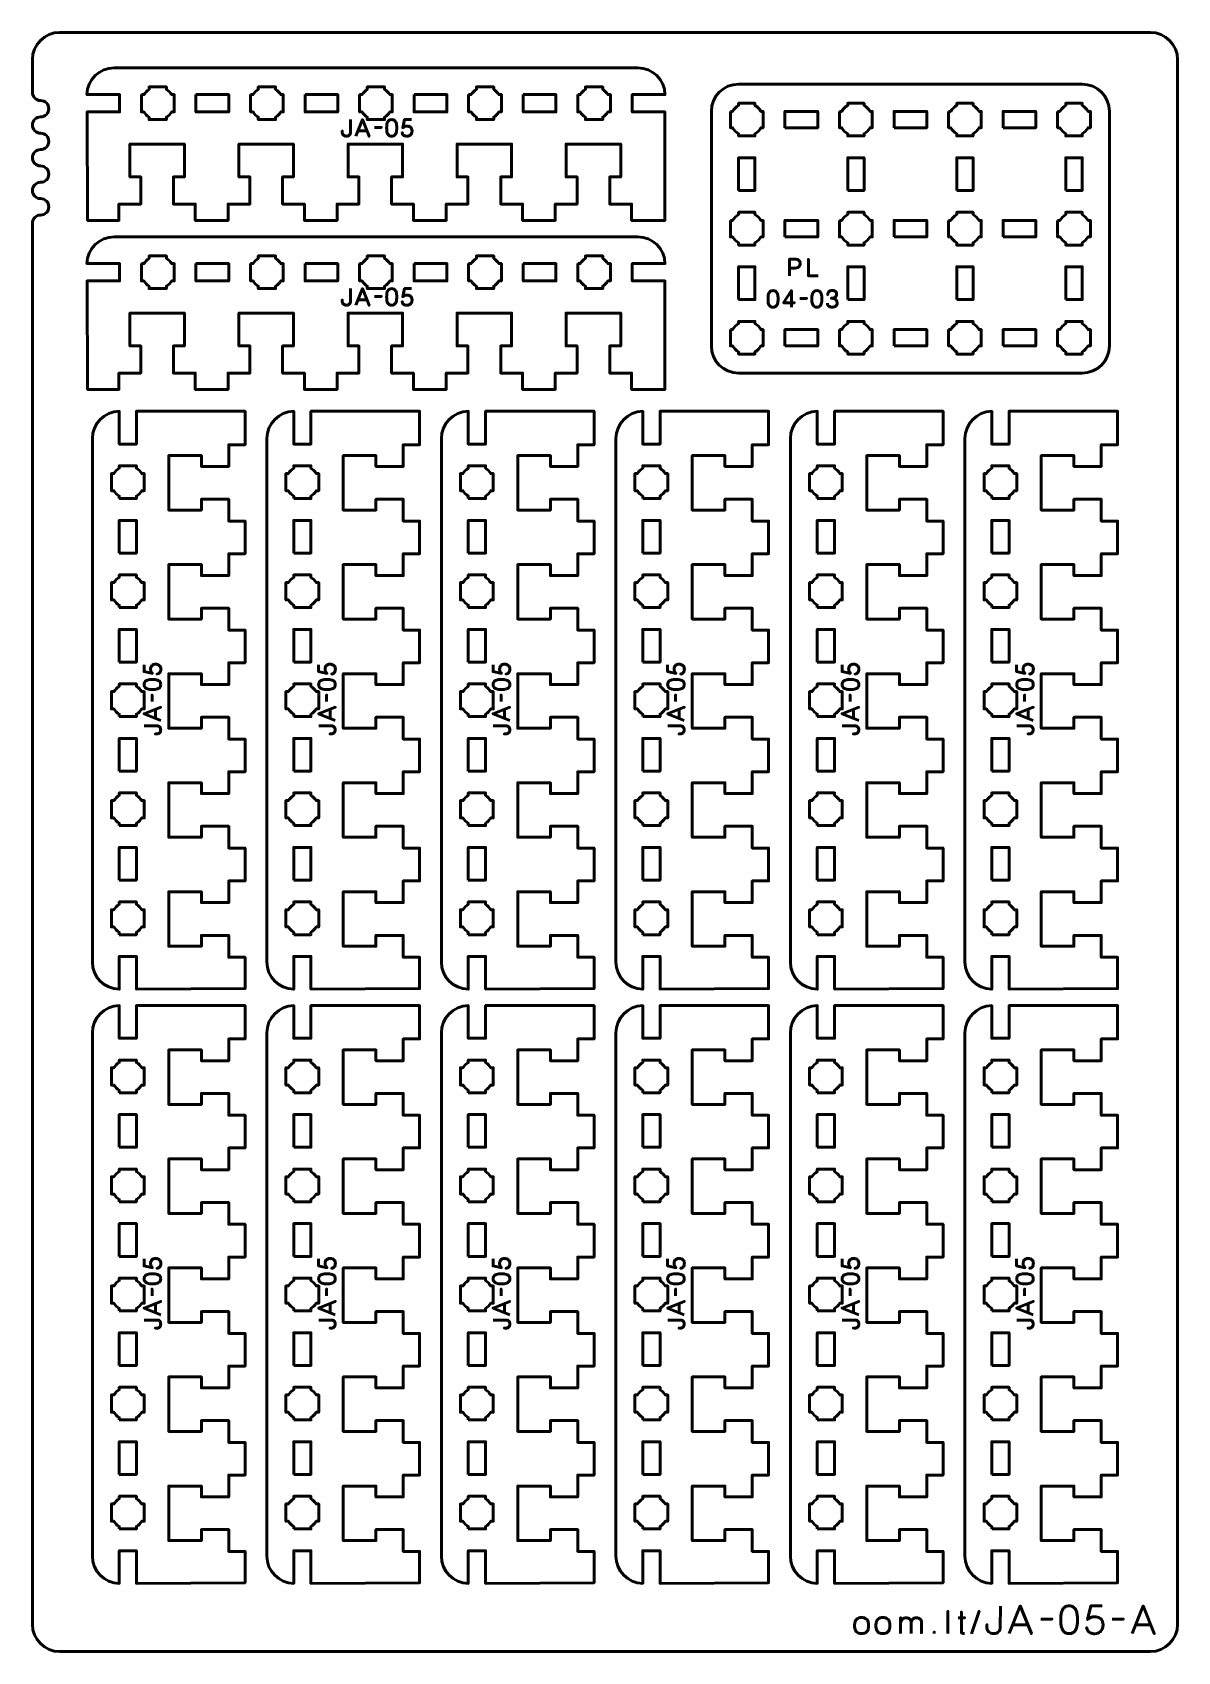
# Model space of a CAD drawing. Header units: centimetres. Extents: x -21 to 0, y -29.7 to 0.
import ezdxf

# ---------------------------------------------------------------- set-up
doc = ezdxf.new("R2010")
doc.units = ezdxf.units.CM
doc.header["$MEASUREMENT"] = 0
doc.layers.add('Layer 1', color=7, linetype='Continuous')

msp = doc.modelspace()

# ---------------------------------------------------------------- linework, layer by layer
at = {"layer": 'Layer 1', "lineweight": 53}
for points in [[(-7.20006, -1.75004), (-6.60006, -1.75004), (-6.60006, -1.45004), (-7.20006, -1.45004), (-7.20006, -1.75004)], [(-5.20006, -1.75004), (-4.60006, -1.75004), (-4.60006, -1.45004), (-5.20006, -1.45004), (-5.20006, -1.75004)], [(-3.20006, -1.75004), (-2.60006, -1.75004), (-2.60006, -1.45004), (-3.20006, -1.45004), (-3.20006, -1.75004)], [(-8.05006, -2.90004), (-7.75006, -2.90004), (-7.75006, -2.30004), (-8.05006, -2.30004), (-8.05006, -2.90004)], [(-6.05006, -2.90004), (-5.75006, -2.90004), (-5.75006, -2.30004), (-6.05006, -2.30004), (-6.05006, -2.90004)], [(-4.05006, -2.90004), (-3.75006, -2.90004), (-3.75006, -2.30004), (-4.05006, -2.30004), (-4.05006, -2.90004)], [(-2.05006, -2.90004), (-1.75006, -2.90004), (-1.75006, -2.30004), (-2.05006, -2.30004), (-2.05006, -2.90004)], [(-7.20006, -3.75004), (-6.60006, -3.75004), (-6.60006, -3.45004), (-7.20006, -3.45004), (-7.20006, -3.75004)], [(-5.20006, -3.75004), (-4.60006, -3.75004), (-4.60006, -3.45004), (-5.20006, -3.45004), (-5.20006, -3.75004)], [(-3.20006, -3.75004), (-2.60006, -3.75004), (-2.60006, -3.45004), (-3.20006, -3.45004), (-3.20006, -3.75004)], [(-8.05006, -4.90004), (-7.75006, -4.90004), (-7.75006, -4.30004), (-8.05006, -4.30004), (-8.05006, -4.90004)], [(-6.05006, -4.90004), (-5.75006, -4.90004), (-5.75006, -4.30004), (-6.05006, -4.30004), (-6.05006, -4.90004)], [(-4.05006, -4.90004), (-3.75006, -4.90004), (-3.75006, -4.30004), (-4.05006, -4.30004), (-4.05006, -4.90004)], [(-2.05006, -4.90004), (-1.75006, -4.90004), (-1.75006, -4.30004), (-2.05006, -4.30004), (-2.05006, -4.90004)], [(-7.20006, -5.75004), (-6.60006, -5.75004), (-6.60006, -5.45004), (-7.20006, -5.45004), (-7.20006, -5.75004)], [(-5.20006, -5.75004), (-4.60006, -5.75004), (-4.60006, -5.45004), (-5.20006, -5.45004), (-5.20006, -5.75004)], [(-3.20006, -5.75004), (-2.60006, -5.75004), (-2.60006, -5.45004), (-3.20006, -5.45004), (-3.20006, -5.75004)]]:
    msp.add_lwpolyline(points, close=True, dxfattribs=at)
at = {"layer": 'Layer 1', "color": 1, "lineweight": 53}
msp.add_open_spline([(-21.00003, -29.19995), (-21.00003, -29.19995), (-21.00003, -3.49992), (-21.00003, -3.49992), (-21.00003, -3.49992), (-21.00003, -3.41709), (-20.93286, -3.34992), (-20.85003, -3.34992), (-20.85003, -3.34992), (-20.7672, -3.34992), (-20.70003, -3.28275), (-20.70003, -3.19992), (-20.70003, -3.19992), (-20.70003, -3.11709), (-20.7672, -3.04992), (-20.85003, -3.04992), (-20.85003, -3.04992), (-20.93286, -3.04992), (-21.00003, -2.98275), (-21.00003, -2.89992), (-21.00003, -2.89992), (-21.00003, -2.81709), (-20.93286, -2.74992), (-20.85003, -2.74992), (-20.85003, -2.74992), (-20.7672, -2.74992), (-20.70003, -2.68275), (-20.70003, -2.59992), (-20.70003, -2.59992), (-20.70003, -2.51709), (-20.7672, -2.44992), (-20.85003, -2.44992), (-20.85003, -2.44992), (-20.93286, -2.44992), (-21.00003, -2.38275), (-21.00003, -2.29992), (-21.00003, -2.29992), (-21.00003, -2.21709), (-20.93286, -2.14992), (-20.85003, -2.14992), (-20.85003, -2.14992), (-20.7672, -2.14992), (-20.70003, -2.08275), (-20.70003, -1.99992), (-20.70003, -1.99992), (-20.70003, -1.91709), (-20.7672, -1.84992), (-20.85003, -1.84992), (-20.85003, -1.84992), (-20.93286, -1.84992), (-21.00003, -1.78275), (-21.00003, -1.69992), (-21.00003, -1.69992), (-21.00003, -1.61709), (-20.93286, -1.54992), (-20.85003, -1.54992), (-20.85003, -1.54992), (-20.7672, -1.54992), (-20.70003, -1.48275), (-20.70003, -1.39992), (-20.70003, -1.39992), (-20.70003, -1.31709), (-20.7672, -1.24992), (-20.85003, -1.24992), (-20.85003, -1.24992), (-20.93286, -1.24992), (-21.00003, -1.18275), (-21.00003, -1.09992), (-21.00003, -1.09992), (-21.00003, -1.09992), (-21.00003, -0.49992), (-21.00003, -0.49992), (-21.00003, -0.49992), (-21.00003, -0.22295), (-20.77694, 0.00004), (-20.49994, 0.00004), (-20.49994, 0.00004), (-20.49994, 0.00004), (-0.50008, 0.00004), (-0.50008, 0.00004), (-0.50008, 0.00004), (-0.22294, 0.00004), (0.00002, -0.22295), (0.00002, -0.49992), (0.00002, -0.49992), (0.00002, -0.49992), (0.00002, -29.19995), (0.00002, -29.19995), (0.00002, -29.19995), (0.00002, -29.47695), (-0.22294, -29.70004), (-0.50008, -29.70004), (-0.50008, -29.70004), (-0.50008, -29.70004), (-20.49994, -29.70004), (-20.49994, -29.70004), (-20.49994, -29.70004), (-20.77694, -29.70004), (-21.00003, -29.47695), (-21.00003, -29.19995)], degree=3, knots=[0, 0, 0, 0, 0.04, 0.04, 0.04, 0.04, 0.08, 0.08, 0.08, 0.08, 0.12, 0.12, 0.12, 0.12, 0.16, 0.16, 0.16, 0.16, 0.2, 0.2, 0.2, 0.2, 0.24, 0.24, 0.24, 0.24, 0.28, 0.28, 0.28, 0.28, 0.32, 0.32, 0.32, 0.32, 0.36, 0.36, 0.36, 0.36, 0.4, 0.4, 0.4, 0.4, 0.44, 0.44, 0.44, 0.44, 0.48, 0.48, 0.48, 0.48, 0.52, 0.52, 0.52, 0.52, 0.56, 0.56, 0.56, 0.56, 0.6, 0.6, 0.6, 0.6, 0.64, 0.64, 0.64, 0.64, 0.68, 0.68, 0.68, 0.68, 0.72, 0.72, 0.72, 0.72, 0.76, 0.76, 0.76, 0.76, 0.8, 0.8, 0.8, 0.8, 0.84, 0.84, 0.84, 0.84, 0.88, 0.88, 0.88, 0.88, 0.92, 0.92, 0.92, 0.92, 0.96, 0.96, 0.96, 0.96, 1, 1, 1, 1], dxfattribs=at)
at = {"layer": 'Layer 1', "lineweight": 53}
for points, knots in [([(-9.90006, -0.65004), (-9.6269, -0.65004), (-9.40484, -0.86924), (-9.40017, -1.14129), (-9.40017, -1.14129), (-9.40017, -1.14129), (-10.00006, -1.14129), (-10.00006, -1.14129), (-10.00006, -1.14129), (-10.00006, -1.14129), (-10.00006, -1.45879), (-10.00006, -1.45879), (-10.00006, -1.45879), (-10.00006, -1.45879), (-9.40006, -1.45879), (-9.40006, -1.45879), (-9.40006, -1.45879), (-9.40006, -1.45879), (-9.40006, -3.15005), (-9.40006, -3.15005), (-9.40006, -3.15005), (-9.40006, -3.15005), (-9.40006, -3.15004), (-9.40006, -3.15004), (-9.40006, -3.15004), (-9.40006, -3.15004), (-9.40006, -3.45004), (-9.40006, -3.45004), (-9.40006, -3.45004), (-9.40006, -3.45004), (-10.01256, -3.45004), (-10.01256, -3.45004), (-10.01256, -3.45004), (-10.01256, -3.45004), (-10.01256, -3.15004), (-10.01256, -3.15004), (-10.01256, -3.15004), (-10.01256, -3.15004), (-10.41256, -3.15005), (-10.41256, -3.15005), (-10.41256, -3.15005), (-10.41256, -3.15005), (-10.41256, -2.65004), (-10.41256, -2.65004), (-10.41256, -2.65004), (-10.41256, -2.65004), (-10.21256, -2.65003), (-10.21256, -2.65003), (-10.21256, -2.65003), (-10.21256, -2.65003), (-10.21256, -2.05004), (-10.21256, -2.05004), (-10.21256, -2.05004), (-10.59589, -2.05004), (-10.82923, -2.05004), (-11.21256, -2.05004), (-11.21256, -2.05004), (-11.21256, -2.05004), (-11.21256, -2.65003), (-11.21256, -2.65003), (-11.21256, -2.65003), (-11.21256, -2.65003), (-11.01256, -2.65004), (-11.01256, -2.65004), (-11.01256, -2.65004), (-11.01256, -2.65004), (-11.01256, -3.15004), (-11.01256, -3.15004), (-11.01256, -3.15004), (-11.01256, -3.15004), (-11.41256, -3.15004), (-11.41256, -3.15004), (-11.41256, -3.15004), (-11.41256, -3.15004), (-11.41256, -3.45004), (-11.41256, -3.45004), (-11.41256, -3.45004), (-11.41256, -3.45004), (-12.01256, -3.45004), (-12.01256, -3.45004), (-12.01256, -3.45004), (-12.01256, -3.45004), (-12.01256, -3.15004), (-12.01256, -3.15004), (-12.01256, -3.15004), (-12.01256, -3.15004), (-12.41256, -3.15005), (-12.41256, -3.15005), (-12.41256, -3.15005), (-12.41256, -3.15005), (-12.41256, -2.65004), (-12.41256, -2.65004), (-12.41256, -2.65004), (-12.41256, -2.65004), (-12.21256, -2.65003), (-12.21256, -2.65003), (-12.21256, -2.65003), (-12.21256, -2.65003), (-12.21256, -2.05004), (-12.21256, -2.05004), (-12.21256, -2.05004), (-12.59589, -2.05004), (-12.82923, -2.05004), (-13.21256, -2.05004), (-13.21256, -2.05004), (-13.21256, -2.05004), (-13.21256, -2.65003), (-13.21256, -2.65003), (-13.21256, -2.65003), (-13.21256, -2.65003), (-13.01256, -2.65004), (-13.01256, -2.65004), (-13.01256, -2.65004), (-13.01256, -2.65004), (-13.01256, -3.15004), (-13.01256, -3.15004), (-13.01256, -3.15004), (-13.01256, -3.15004), (-13.41256, -3.15004), (-13.41256, -3.15004), (-13.41256, -3.15004), (-13.41256, -3.15004), (-13.41256, -3.45004), (-13.41256, -3.45004), (-13.41256, -3.45004), (-13.41256, -3.45004), (-14.01256, -3.45004), (-14.01256, -3.45004), (-14.01256, -3.45004), (-14.01256, -3.45004), (-14.01256, -3.15004), (-14.01256, -3.15004), (-14.01256, -3.15004), (-14.01256, -3.15004), (-14.41256, -3.15004), (-14.41256, -3.15004), (-14.41256, -3.15004), (-14.41256, -3.15004), (-14.41256, -2.65004), (-14.41256, -2.65004), (-14.41256, -2.65004), (-14.41256, -2.65004), (-14.21256, -2.65003), (-14.21256, -2.65003), (-14.21256, -2.65003), (-14.21256, -2.65003), (-14.21256, -2.05004), (-14.21256, -2.05004), (-14.21256, -2.05004), (-14.59589, -2.05004), (-14.82923, -2.05004), (-15.21256, -2.05004), (-15.21256, -2.05004), (-15.21256, -2.05004), (-15.21256, -2.65003), (-15.21256, -2.65003), (-15.21256, -2.65003), (-15.21256, -2.65003), (-15.01256, -2.65004), (-15.01256, -2.65004), (-15.01256, -2.65004), (-15.01256, -2.65004), (-15.01256, -3.15005), (-15.01256, -3.15005), (-15.01256, -3.15005), (-15.01256, -3.15005), (-15.41256, -3.15004), (-15.41256, -3.15004), (-15.41256, -3.15004), (-15.41256, -3.15004), (-15.41256, -3.45004), (-15.41256, -3.45004), (-15.41256, -3.45004), (-15.41256, -3.45004), (-16.01256, -3.45004), (-16.01256, -3.45004), (-16.01256, -3.45004), (-16.01256, -3.45004), (-16.01256, -3.15004), (-16.01256, -3.15004), (-16.01256, -3.15004), (-16.01256, -3.15004), (-16.41256, -3.15004), (-16.41256, -3.15004), (-16.41256, -3.15004), (-16.41256, -3.15004), (-16.41256, -2.65004), (-16.41256, -2.65004), (-16.41256, -2.65004), (-16.41256, -2.65004), (-16.21256, -2.65003), (-16.21256, -2.65003), (-16.21256, -2.65003), (-16.21256, -2.65003), (-16.21256, -2.05004), (-16.21256, -2.05004), (-16.21256, -2.05004), (-16.59589, -2.05004), (-16.82923, -2.05004), (-17.21256, -2.05004), (-17.21256, -2.05004), (-17.21256, -2.05004), (-17.21256, -2.65003), (-17.21256, -2.65003), (-17.21256, -2.65003), (-17.21256, -2.65003), (-17.01256, -2.65004), (-17.01256, -2.65004), (-17.01256, -2.65004), (-17.01256, -2.65004), (-17.01256, -3.15005), (-17.01256, -3.15005), (-17.01256, -3.15005), (-17.01256, -3.15005), (-17.41256, -3.15004), (-17.41256, -3.15004), (-17.41256, -3.15004), (-17.41256, -3.15004), (-17.41256, -3.45004), (-17.41256, -3.45004), (-17.41256, -3.45004), (-17.41256, -3.45004), (-18.01256, -3.45004), (-18.01256, -3.45004), (-18.01256, -3.45004), (-18.01256, -3.45004), (-18.01256, -3.15004), (-18.01256, -3.15004), (-18.01256, -3.15004), (-18.01256, -3.15004), (-18.41256, -3.15004), (-18.41256, -3.15004), (-18.41256, -3.15004), (-18.41256, -3.15004), (-18.41256, -2.65004), (-18.41256, -2.65004), (-18.41256, -2.65004), (-18.41256, -2.65004), (-18.21256, -2.65003), (-18.21256, -2.65003), (-18.21256, -2.65003), (-18.21256, -2.65003), (-18.21256, -2.05004), (-18.21256, -2.05004), (-18.21256, -2.05004), (-18.59589, -2.05004), (-18.82923, -2.05004), (-19.21256, -2.05004), (-19.21256, -2.05004), (-19.21256, -2.05004), (-19.21256, -2.65003), (-19.21256, -2.65003), (-19.21256, -2.65003), (-19.21256, -2.65003), (-19.01256, -2.65004), (-19.01256, -2.65004), (-19.01256, -2.65004), (-19.01256, -2.65004), (-19.01256, -3.15005), (-19.01256, -3.15005), (-19.01256, -3.15005), (-19.01256, -3.15005), (-19.41256, -3.15004), (-19.41256, -3.15004), (-19.41256, -3.15004), (-19.41256, -3.15004), (-19.41256, -3.45004), (-19.41256, -3.45004), (-19.41256, -3.45004), (-19.41256, -3.45004), (-19.98756, -3.45004), (-19.98756, -3.45004), (-19.98756, -3.45004), (-19.98756, -3.45004), (-19.99813, -1.45879), (-19.99813, -1.45879), (-19.99813, -1.45879), (-19.99813, -1.45879), (-19.40006, -1.45879), (-19.40006, -1.45879), (-19.40006, -1.45879), (-19.40006, -1.45879), (-19.40006, -1.14129), (-19.40006, -1.14129), (-19.40006, -1.14129), (-19.40006, -1.14129), (-19.99995, -1.14129), (-19.99995, -1.14129), (-19.99995, -1.14129), (-19.99528, -0.86924), (-19.77322, -0.65004), (-19.50006, -0.65004)], [0, 0, 0, 0, 0.01369863, 0.01369863, 0.01369863, 0.01369863, 0.02739726, 0.02739726, 0.02739726, 0.02739726, 0.04109589, 0.04109589, 0.04109589, 0.04109589, 0.05479452, 0.05479452, 0.05479452, 0.05479452, 0.06849315, 0.06849315, 0.06849315, 0.06849315, 0.08219178, 0.08219178, 0.08219178, 0.08219178, 0.09589041, 0.09589041, 0.09589041, 0.09589041, 0.10958904, 0.10958904, 0.10958904, 0.10958904, 0.12328767, 0.12328767, 0.12328767, 0.12328767, 0.1369863, 0.1369863, 0.1369863, 0.1369863, 0.15068493, 0.15068493, 0.15068493, 0.15068493, 0.16438356, 0.16438356, 0.16438356, 0.16438356, 0.17808219, 0.17808219, 0.17808219, 0.17808219, 0.19178082, 0.19178082, 0.19178082, 0.19178082, 0.20547945, 0.20547945, 0.20547945, 0.20547945, 0.21917808, 0.21917808, 0.21917808, 0.21917808, 0.23287671, 0.23287671, 0.23287671, 0.23287671, 0.24657534, 0.24657534, 0.24657534, 0.24657534, 0.26027397, 0.26027397, 0.26027397, 0.26027397, 0.2739726, 0.2739726, 0.2739726, 0.2739726, 0.28767123, 0.28767123, 0.28767123, 0.28767123, 0.30136986, 0.30136986, 0.30136986, 0.30136986, 0.31506849, 0.31506849, 0.31506849, 0.31506849, 0.32876712, 0.32876712, 0.32876712, 0.32876712, 0.34246575, 0.34246575, 0.34246575, 0.34246575, 0.35616438, 0.35616438, 0.35616438, 0.35616438, 0.36986301, 0.36986301, 0.36986301, 0.36986301, 0.38356164, 0.38356164, 0.38356164, 0.38356164, 0.39726027, 0.39726027, 0.39726027, 0.39726027, 0.4109589, 0.4109589, 0.4109589, 0.4109589, 0.42465753, 0.42465753, 0.42465753, 0.42465753, 0.43835616, 0.43835616, 0.43835616, 0.43835616, 0.45205479, 0.45205479, 0.45205479, 0.45205479, 0.46575342, 0.46575342, 0.46575342, 0.46575342, 0.47945205, 0.47945205, 0.47945205, 0.47945205, 0.49315068, 0.49315068, 0.49315068, 0.49315068, 0.50684932, 0.50684932, 0.50684932, 0.50684932, 0.52054795, 0.52054795, 0.52054795, 0.52054795, 0.53424658, 0.53424658, 0.53424658, 0.53424658, 0.54794521, 0.54794521, 0.54794521, 0.54794521, 0.56164384, 0.56164384, 0.56164384, 0.56164384, 0.57534247, 0.57534247, 0.57534247, 0.57534247, 0.5890411, 0.5890411, 0.5890411, 0.5890411, 0.60273973, 0.60273973, 0.60273973, 0.60273973, 0.61643836, 0.61643836, 0.61643836, 0.61643836, 0.63013699, 0.63013699, 0.63013699, 0.63013699, 0.64383562, 0.64383562, 0.64383562, 0.64383562, 0.65753425, 0.65753425, 0.65753425, 0.65753425, 0.67123288, 0.67123288, 0.67123288, 0.67123288, 0.68493151, 0.68493151, 0.68493151, 0.68493151, 0.69863014, 0.69863014, 0.69863014, 0.69863014, 0.71232877, 0.71232877, 0.71232877, 0.71232877, 0.7260274, 0.7260274, 0.7260274, 0.7260274, 0.73972603, 0.73972603, 0.73972603, 0.73972603, 0.75342466, 0.75342466, 0.75342466, 0.75342466, 0.76712329, 0.76712329, 0.76712329, 0.76712329, 0.78082192, 0.78082192, 0.78082192, 0.78082192, 0.79452055, 0.79452055, 0.79452055, 0.79452055, 0.80821918, 0.80821918, 0.80821918, 0.80821918, 0.82191781, 0.82191781, 0.82191781, 0.82191781, 0.83561644, 0.83561644, 0.83561644, 0.83561644, 0.84931507, 0.84931507, 0.84931507, 0.84931507, 0.8630137, 0.8630137, 0.8630137, 0.8630137, 0.87671233, 0.87671233, 0.87671233, 0.87671233, 0.89041096, 0.89041096, 0.89041096, 0.89041096, 0.90410959, 0.90410959, 0.90410959, 0.90410959, 0.91780822, 0.91780822, 0.91780822, 0.91780822, 0.93150685, 0.93150685, 0.93150685, 0.93150685, 0.94520548, 0.94520548, 0.94520548, 0.94520548, 0.95890411, 0.95890411, 0.95890411, 0.95890411, 0.97260274, 0.97260274, 0.97260274, 0.97260274, 0.98630137, 0.98630137, 0.98630137, 0.98630137, 1, 1, 1, 1]), ([(-19.00006, -1.14129), (-19.00006, -1.14129), (-18.95462, -1.14129), (-18.95462, -1.14129), (-18.95462, -1.14129), (-18.93039, -1.10253), (-18.89756, -1.06971), (-18.85881, -1.04548), (-18.85881, -1.04548), (-18.85881, -1.04548), (-18.85881, -1.00004), (-18.85881, -1.00004), (-18.85881, -1.00004), (-18.85881, -1.00004), (-18.70006, -1.00004), (-18.70006, -1.00004), (-18.70006, -1.00004), (-18.70006, -1.00004), (-18.54131, -1.00004), (-18.54131, -1.00004), (-18.54131, -1.00004), (-18.54131, -1.00004), (-18.54131, -1.04548), (-18.54131, -1.04548), (-18.54131, -1.04548), (-18.50256, -1.06971), (-18.46973, -1.10253), (-18.4455, -1.14129), (-18.4455, -1.14129), (-18.4455, -1.14129), (-18.40006, -1.14129), (-18.40006, -1.14129), (-18.40006, -1.14129), (-18.40006, -1.14129), (-18.40006, -1.30004), (-18.40006, -1.30004), (-18.40006, -1.30004), (-18.40006, -1.30004), (-18.40006, -1.45879), (-18.40006, -1.45879), (-18.40006, -1.45879), (-18.40006, -1.45879), (-18.4455, -1.45879), (-18.4455, -1.45879), (-18.4455, -1.45879), (-18.46973, -1.49755), (-18.50256, -1.53037), (-18.54131, -1.5546), (-18.54131, -1.5546), (-18.54131, -1.5546), (-18.54131, -1.60004), (-18.54131, -1.60004), (-18.54131, -1.60004), (-18.54131, -1.60004), (-18.70006, -1.60004), (-18.70006, -1.60004), (-18.70006, -1.60004), (-18.70006, -1.60004), (-18.85881, -1.60004), (-18.85881, -1.60004), (-18.85881, -1.60004), (-18.85881, -1.60004), (-18.85881, -1.5546), (-18.85881, -1.5546), (-18.85881, -1.5546), (-18.89756, -1.53037), (-18.93039, -1.49755), (-18.95462, -1.45879), (-18.95462, -1.45879), (-18.95462, -1.45879), (-19.00006, -1.45879), (-19.00006, -1.45879), (-19.00006, -1.45879), (-19.00006, -1.45879), (-19.00006, -1.30004), (-19.00006, -1.30004), (-19.00006, -1.30004), (-19.00006, -1.30004), (-19.00006, -1.14129), (-19.00006, -1.14129)], [0, 0, 0, 0, 0.05, 0.05, 0.05, 0.05, 0.1, 0.1, 0.1, 0.1, 0.15, 0.15, 0.15, 0.15, 0.2, 0.2, 0.2, 0.2, 0.25, 0.25, 0.25, 0.25, 0.3, 0.3, 0.3, 0.3, 0.35, 0.35, 0.35, 0.35, 0.4, 0.4, 0.4, 0.4, 0.45, 0.45, 0.45, 0.45, 0.5, 0.5, 0.5, 0.5, 0.55, 0.55, 0.55, 0.55, 0.6, 0.6, 0.6, 0.6, 0.65, 0.65, 0.65, 0.65, 0.7, 0.7, 0.7, 0.7, 0.75, 0.75, 0.75, 0.75, 0.8, 0.8, 0.8, 0.8, 0.85, 0.85, 0.85, 0.85, 0.9, 0.9, 0.9, 0.9, 0.95, 0.95, 0.95, 0.95, 1, 1, 1, 1]), ([(-18.00006, -1.14129), (-18.00006, -1.14129), (-17.40006, -1.14129), (-17.40006, -1.14129), (-17.40006, -1.14129), (-17.40006, -1.14129), (-17.40006, -1.45879), (-17.40006, -1.45879), (-17.40006, -1.45879), (-17.40006, -1.45879), (-18.00006, -1.45879), (-18.00006, -1.45879), (-18.00006, -1.45879), (-18.00006, -1.45879), (-18.00006, -1.14129), (-18.00006, -1.14129)], [0, 0, 0, 0, 0.25, 0.25, 0.25, 0.25, 0.5, 0.5, 0.5, 0.5, 0.75, 0.75, 0.75, 0.75, 1, 1, 1, 1]), ([(-17.00006, -1.14129), (-17.00006, -1.14129), (-16.95462, -1.14129), (-16.95462, -1.14129), (-16.95462, -1.14129), (-16.93039, -1.10253), (-16.89756, -1.06971), (-16.85881, -1.04548), (-16.85881, -1.04548), (-16.85881, -1.04548), (-16.85881, -1.00004), (-16.85881, -1.00004), (-16.85881, -1.00004), (-16.85881, -1.00004), (-16.70006, -1.00004), (-16.70006, -1.00004), (-16.70006, -1.00004), (-16.70006, -1.00004), (-16.54131, -1.00004), (-16.54131, -1.00004), (-16.54131, -1.00004), (-16.54131, -1.00004), (-16.54131, -1.04548), (-16.54131, -1.04548), (-16.54131, -1.04548), (-16.50256, -1.06971), (-16.46973, -1.10253), (-16.4455, -1.14129), (-16.4455, -1.14129), (-16.4455, -1.14129), (-16.40006, -1.14129), (-16.40006, -1.14129), (-16.40006, -1.14129), (-16.40006, -1.14129), (-16.40006, -1.30004), (-16.40006, -1.30004), (-16.40006, -1.30004), (-16.40006, -1.30004), (-16.40006, -1.45879), (-16.40006, -1.45879), (-16.40006, -1.45879), (-16.40006, -1.45879), (-16.4455, -1.45879), (-16.4455, -1.45879), (-16.4455, -1.45879), (-16.46973, -1.49755), (-16.50256, -1.53037), (-16.54131, -1.5546), (-16.54131, -1.5546), (-16.54131, -1.5546), (-16.54131, -1.60004), (-16.54131, -1.60004), (-16.54131, -1.60004), (-16.54131, -1.60004), (-16.70006, -1.60004), (-16.70006, -1.60004), (-16.70006, -1.60004), (-16.70006, -1.60004), (-16.85881, -1.60004), (-16.85881, -1.60004), (-16.85881, -1.60004), (-16.85881, -1.60004), (-16.85881, -1.5546), (-16.85881, -1.5546), (-16.85881, -1.5546), (-16.89756, -1.53037), (-16.93039, -1.49755), (-16.95462, -1.45879), (-16.95462, -1.45879), (-16.95462, -1.45879), (-17.00006, -1.45879), (-17.00006, -1.45879), (-17.00006, -1.45879), (-17.00006, -1.45879), (-17.00006, -1.30004), (-17.00006, -1.30004), (-17.00006, -1.30004), (-17.00006, -1.30004), (-17.00006, -1.14129), (-17.00006, -1.14129)], [0, 0, 0, 0, 0.05, 0.05, 0.05, 0.05, 0.1, 0.1, 0.1, 0.1, 0.15, 0.15, 0.15, 0.15, 0.2, 0.2, 0.2, 0.2, 0.25, 0.25, 0.25, 0.25, 0.3, 0.3, 0.3, 0.3, 0.35, 0.35, 0.35, 0.35, 0.4, 0.4, 0.4, 0.4, 0.45, 0.45, 0.45, 0.45, 0.5, 0.5, 0.5, 0.5, 0.55, 0.55, 0.55, 0.55, 0.6, 0.6, 0.6, 0.6, 0.65, 0.65, 0.65, 0.65, 0.7, 0.7, 0.7, 0.7, 0.75, 0.75, 0.75, 0.75, 0.8, 0.8, 0.8, 0.8, 0.85, 0.85, 0.85, 0.85, 0.9, 0.9, 0.9, 0.9, 0.95, 0.95, 0.95, 0.95, 1, 1, 1, 1]), ([(-16.00006, -1.14129), (-16.00006, -1.14129), (-15.40006, -1.14129), (-15.40006, -1.14129), (-15.40006, -1.14129), (-15.40006, -1.14129), (-15.40006, -1.45879), (-15.40006, -1.45879), (-15.40006, -1.45879), (-15.40006, -1.45879), (-16.00006, -1.45879), (-16.00006, -1.45879), (-16.00006, -1.45879), (-16.00006, -1.45879), (-16.00006, -1.14129), (-16.00006, -1.14129)], [0, 0, 0, 0, 0.25, 0.25, 0.25, 0.25, 0.5, 0.5, 0.5, 0.5, 0.75, 0.75, 0.75, 0.75, 1, 1, 1, 1]), ([(-15.00006, -1.14129), (-15.00006, -1.14129), (-14.95462, -1.14129), (-14.95462, -1.14129), (-14.95462, -1.14129), (-14.93039, -1.10253), (-14.89756, -1.06971), (-14.85881, -1.04548), (-14.85881, -1.04548), (-14.85881, -1.04548), (-14.85881, -1.00004), (-14.85881, -1.00004), (-14.85881, -1.00004), (-14.85881, -1.00004), (-14.70006, -1.00004), (-14.70006, -1.00004), (-14.70006, -1.00004), (-14.70006, -1.00004), (-14.54131, -1.00004), (-14.54131, -1.00004), (-14.54131, -1.00004), (-14.54131, -1.00004), (-14.54131, -1.04548), (-14.54131, -1.04548), (-14.54131, -1.04548), (-14.50256, -1.06971), (-14.46973, -1.10253), (-14.4455, -1.14129), (-14.4455, -1.14129), (-14.4455, -1.14129), (-14.40006, -1.14129), (-14.40006, -1.14129), (-14.40006, -1.14129), (-14.40006, -1.14129), (-14.40006, -1.30004), (-14.40006, -1.30004), (-14.40006, -1.30004), (-14.40006, -1.30004), (-14.40006, -1.45879), (-14.40006, -1.45879), (-14.40006, -1.45879), (-14.40006, -1.45879), (-14.4455, -1.45879), (-14.4455, -1.45879), (-14.4455, -1.45879), (-14.46973, -1.49755), (-14.50256, -1.53037), (-14.54131, -1.5546), (-14.54131, -1.5546), (-14.54131, -1.5546), (-14.54131, -1.60004), (-14.54131, -1.60004), (-14.54131, -1.60004), (-14.54131, -1.60004), (-14.70006, -1.60004), (-14.70006, -1.60004), (-14.70006, -1.60004), (-14.70006, -1.60004), (-14.85881, -1.60004), (-14.85881, -1.60004), (-14.85881, -1.60004), (-14.85881, -1.60004), (-14.85881, -1.5546), (-14.85881, -1.5546), (-14.85881, -1.5546), (-14.89756, -1.53037), (-14.93039, -1.49755), (-14.95462, -1.45879), (-14.95462, -1.45879), (-14.95462, -1.45879), (-15.00006, -1.45879), (-15.00006, -1.45879), (-15.00006, -1.45879), (-15.00006, -1.45879), (-15.00006, -1.30004), (-15.00006, -1.30004), (-15.00006, -1.30004), (-15.00006, -1.30004), (-15.00006, -1.14129), (-15.00006, -1.14129)], [0, 0, 0, 0, 0.05, 0.05, 0.05, 0.05, 0.1, 0.1, 0.1, 0.1, 0.15, 0.15, 0.15, 0.15, 0.2, 0.2, 0.2, 0.2, 0.25, 0.25, 0.25, 0.25, 0.3, 0.3, 0.3, 0.3, 0.35, 0.35, 0.35, 0.35, 0.4, 0.4, 0.4, 0.4, 0.45, 0.45, 0.45, 0.45, 0.5, 0.5, 0.5, 0.5, 0.55, 0.55, 0.55, 0.55, 0.6, 0.6, 0.6, 0.6, 0.65, 0.65, 0.65, 0.65, 0.7, 0.7, 0.7, 0.7, 0.75, 0.75, 0.75, 0.75, 0.8, 0.8, 0.8, 0.8, 0.85, 0.85, 0.85, 0.85, 0.9, 0.9, 0.9, 0.9, 0.95, 0.95, 0.95, 0.95, 1, 1, 1, 1]), ([(-14.00006, -1.14129), (-14.00006, -1.14129), (-13.40006, -1.14129), (-13.40006, -1.14129), (-13.40006, -1.14129), (-13.40006, -1.14129), (-13.40006, -1.45879), (-13.40006, -1.45879), (-13.40006, -1.45879), (-13.40006, -1.45879), (-14.00006, -1.45879), (-14.00006, -1.45879), (-14.00006, -1.45879), (-14.00006, -1.45879), (-14.00006, -1.14129), (-14.00006, -1.14129)], [0, 0, 0, 0, 0.25, 0.25, 0.25, 0.25, 0.5, 0.5, 0.5, 0.5, 0.75, 0.75, 0.75, 0.75, 1, 1, 1, 1]), ([(-13.00006, -1.14129), (-13.00006, -1.14129), (-12.95462, -1.14129), (-12.95462, -1.14129), (-12.95462, -1.14129), (-12.93039, -1.10253), (-12.89756, -1.06971), (-12.85881, -1.04548), (-12.85881, -1.04548), (-12.85881, -1.04548), (-12.85881, -1.00004), (-12.85881, -1.00004), (-12.85881, -1.00004), (-12.85881, -1.00004), (-12.70006, -1.00004), (-12.70006, -1.00004), (-12.70006, -1.00004), (-12.70006, -1.00004), (-12.54131, -1.00004), (-12.54131, -1.00004), (-12.54131, -1.00004), (-12.54131, -1.00004), (-12.54131, -1.04548), (-12.54131, -1.04548), (-12.54131, -1.04548), (-12.50256, -1.06971), (-12.46973, -1.10253), (-12.4455, -1.14129), (-12.4455, -1.14129), (-12.4455, -1.14129), (-12.40006, -1.14129), (-12.40006, -1.14129), (-12.40006, -1.14129), (-12.40006, -1.14129), (-12.40006, -1.30004), (-12.40006, -1.30004), (-12.40006, -1.30004), (-12.40006, -1.30004), (-12.40006, -1.45879), (-12.40006, -1.45879), (-12.40006, -1.45879), (-12.40006, -1.45879), (-12.4455, -1.45879), (-12.4455, -1.45879), (-12.4455, -1.45879), (-12.46973, -1.49755), (-12.50256, -1.53037), (-12.54131, -1.5546), (-12.54131, -1.5546), (-12.54131, -1.5546), (-12.54131, -1.60004), (-12.54131, -1.60004), (-12.54131, -1.60004), (-12.54131, -1.60004), (-12.70006, -1.60004), (-12.70006, -1.60004), (-12.70006, -1.60004), (-12.70006, -1.60004), (-12.85881, -1.60004), (-12.85881, -1.60004), (-12.85881, -1.60004), (-12.85881, -1.60004), (-12.85881, -1.5546), (-12.85881, -1.5546), (-12.85881, -1.5546), (-12.89756, -1.53037), (-12.93039, -1.49755), (-12.95462, -1.45879), (-12.95462, -1.45879), (-12.95462, -1.45879), (-13.00006, -1.45879), (-13.00006, -1.45879), (-13.00006, -1.45879), (-13.00006, -1.45879), (-13.00006, -1.30004), (-13.00006, -1.30004), (-13.00006, -1.30004), (-13.00006, -1.30004), (-13.00006, -1.14129), (-13.00006, -1.14129)], [0, 0, 0, 0, 0.05, 0.05, 0.05, 0.05, 0.1, 0.1, 0.1, 0.1, 0.15, 0.15, 0.15, 0.15, 0.2, 0.2, 0.2, 0.2, 0.25, 0.25, 0.25, 0.25, 0.3, 0.3, 0.3, 0.3, 0.35, 0.35, 0.35, 0.35, 0.4, 0.4, 0.4, 0.4, 0.45, 0.45, 0.45, 0.45, 0.5, 0.5, 0.5, 0.5, 0.55, 0.55, 0.55, 0.55, 0.6, 0.6, 0.6, 0.6, 0.65, 0.65, 0.65, 0.65, 0.7, 0.7, 0.7, 0.7, 0.75, 0.75, 0.75, 0.75, 0.8, 0.8, 0.8, 0.8, 0.85, 0.85, 0.85, 0.85, 0.9, 0.9, 0.9, 0.9, 0.95, 0.95, 0.95, 0.95, 1, 1, 1, 1]), ([(-12.00006, -1.14129), (-12.00006, -1.14129), (-11.40006, -1.14129), (-11.40006, -1.14129), (-11.40006, -1.14129), (-11.40006, -1.14129), (-11.40006, -1.45879), (-11.40006, -1.45879), (-11.40006, -1.45879), (-11.40006, -1.45879), (-12.00006, -1.45879), (-12.00006, -1.45879), (-12.00006, -1.45879), (-12.00006, -1.45879), (-12.00006, -1.14129), (-12.00006, -1.14129)], [0, 0, 0, 0, 0.25, 0.25, 0.25, 0.25, 0.5, 0.5, 0.5, 0.5, 0.75, 0.75, 0.75, 0.75, 1, 1, 1, 1]), ([(-11.00006, -1.14129), (-11.00006, -1.14129), (-10.95462, -1.14129), (-10.95462, -1.14129), (-10.95462, -1.14129), (-10.93039, -1.10253), (-10.89756, -1.06971), (-10.85881, -1.04548), (-10.85881, -1.04548), (-10.85881, -1.04548), (-10.85881, -1.00004), (-10.85881, -1.00004), (-10.85881, -1.00004), (-10.85881, -1.00004), (-10.70006, -1.00004), (-10.70006, -1.00004), (-10.70006, -1.00004), (-10.70006, -1.00004), (-10.54131, -1.00004), (-10.54131, -1.00004), (-10.54131, -1.00004), (-10.54131, -1.00004), (-10.54131, -1.04548), (-10.54131, -1.04548), (-10.54131, -1.04548), (-10.50256, -1.06971), (-10.46973, -1.10253), (-10.4455, -1.14129), (-10.4455, -1.14129), (-10.4455, -1.14129), (-10.40006, -1.14129), (-10.40006, -1.14129), (-10.40006, -1.14129), (-10.40006, -1.14129), (-10.40006, -1.30004), (-10.40006, -1.30004), (-10.40006, -1.30004), (-10.40006, -1.30004), (-10.40006, -1.45879), (-10.40006, -1.45879), (-10.40006, -1.45879), (-10.40006, -1.45879), (-10.4455, -1.45879), (-10.4455, -1.45879), (-10.4455, -1.45879), (-10.46973, -1.49755), (-10.50256, -1.53037), (-10.54131, -1.5546), (-10.54131, -1.5546), (-10.54131, -1.5546), (-10.54131, -1.60004), (-10.54131, -1.60004), (-10.54131, -1.60004), (-10.54131, -1.60004), (-10.70006, -1.60004), (-10.70006, -1.60004), (-10.70006, -1.60004), (-10.70006, -1.60004), (-10.85881, -1.60004), (-10.85881, -1.60004), (-10.85881, -1.60004), (-10.85881, -1.60004), (-10.85881, -1.5546), (-10.85881, -1.5546), (-10.85881, -1.5546), (-10.89756, -1.53037), (-10.93039, -1.49755), (-10.95462, -1.45879), (-10.95462, -1.45879), (-10.95462, -1.45879), (-11.00006, -1.45879), (-11.00006, -1.45879), (-11.00006, -1.45879), (-11.00006, -1.45879), (-11.00006, -1.30004), (-11.00006, -1.30004), (-11.00006, -1.30004), (-11.00006, -1.30004), (-11.00006, -1.14129), (-11.00006, -1.14129)], [0, 0, 0, 0, 0.05, 0.05, 0.05, 0.05, 0.1, 0.1, 0.1, 0.1, 0.15, 0.15, 0.15, 0.15, 0.2, 0.2, 0.2, 0.2, 0.25, 0.25, 0.25, 0.25, 0.3, 0.3, 0.3, 0.3, 0.35, 0.35, 0.35, 0.35, 0.4, 0.4, 0.4, 0.4, 0.45, 0.45, 0.45, 0.45, 0.5, 0.5, 0.5, 0.5, 0.55, 0.55, 0.55, 0.55, 0.6, 0.6, 0.6, 0.6, 0.65, 0.65, 0.65, 0.65, 0.7, 0.7, 0.7, 0.7, 0.75, 0.75, 0.75, 0.75, 0.8, 0.8, 0.8, 0.8, 0.85, 0.85, 0.85, 0.85, 0.9, 0.9, 0.9, 0.9, 0.95, 0.95, 0.95, 0.95, 1, 1, 1, 1]), ([(-8.20006, -1.45004), (-8.20006, -1.45004), (-8.15991, -1.45004), (-8.15991, -1.45004), (-8.15991, -1.45004), (-8.13356, -1.40451), (-8.09559, -1.36654), (-8.05006, -1.34019), (-8.05006, -1.34019), (-8.05006, -1.34019), (-8.05006, -1.30004), (-8.05006, -1.30004), (-8.05006, -1.30004), (-8.05006, -1.30004), (-7.90006, -1.30004), (-7.90006, -1.30004), (-7.90006, -1.30004), (-7.90006, -1.30004), (-7.75006, -1.30004), (-7.75006, -1.30004), (-7.75006, -1.30004), (-7.75006, -1.30004), (-7.75006, -1.34019), (-7.75006, -1.34019), (-7.75006, -1.34019), (-7.70453, -1.36654), (-7.66656, -1.40451), (-7.64021, -1.45004), (-7.64021, -1.45004), (-7.64021, -1.45004), (-7.60006, -1.45004), (-7.60006, -1.45004), (-7.60006, -1.45004), (-7.60006, -1.45004), (-7.60006, -1.60004), (-7.60006, -1.60004), (-7.60006, -1.60004), (-7.60006, -1.60004), (-7.60006, -1.75004), (-7.60006, -1.75004), (-7.60006, -1.75004), (-7.60006, -1.75004), (-7.64021, -1.75004), (-7.64021, -1.75004), (-7.64021, -1.75004), (-7.66656, -1.79557), (-7.70453, -1.83354), (-7.75006, -1.85989), (-7.75006, -1.85989), (-7.75006, -1.85989), (-7.75006, -1.90004), (-7.75006, -1.90004), (-7.75006, -1.90004), (-7.75006, -1.90004), (-7.90006, -1.90004), (-7.90006, -1.90004), (-7.90006, -1.90004), (-7.90006, -1.90004), (-8.05006, -1.90004), (-8.05006, -1.90004), (-8.05006, -1.90004), (-8.05006, -1.90004), (-8.05006, -1.85989), (-8.05006, -1.85989), (-8.05006, -1.85989), (-8.09559, -1.83354), (-8.13356, -1.79557), (-8.15991, -1.75004), (-8.15991, -1.75004), (-8.15991, -1.75004), (-8.20006, -1.75004), (-8.20006, -1.75004), (-8.20006, -1.75004), (-8.20006, -1.75004), (-8.20006, -1.60004), (-8.20006, -1.60004), (-8.20006, -1.60004), (-8.20006, -1.60004), (-8.20006, -1.45004), (-8.20006, -1.45004)], [0, 0, 0, 0, 0.05, 0.05, 0.05, 0.05, 0.1, 0.1, 0.1, 0.1, 0.15, 0.15, 0.15, 0.15, 0.2, 0.2, 0.2, 0.2, 0.25, 0.25, 0.25, 0.25, 0.3, 0.3, 0.3, 0.3, 0.35, 0.35, 0.35, 0.35, 0.4, 0.4, 0.4, 0.4, 0.45, 0.45, 0.45, 0.45, 0.5, 0.5, 0.5, 0.5, 0.55, 0.55, 0.55, 0.55, 0.6, 0.6, 0.6, 0.6, 0.65, 0.65, 0.65, 0.65, 0.7, 0.7, 0.7, 0.7, 0.75, 0.75, 0.75, 0.75, 0.8, 0.8, 0.8, 0.8, 0.85, 0.85, 0.85, 0.85, 0.9, 0.9, 0.9, 0.9, 0.95, 0.95, 0.95, 0.95, 1, 1, 1, 1]), ([(-6.20006, -1.45004), (-6.20006, -1.45004), (-6.15991, -1.45004), (-6.15991, -1.45004), (-6.15991, -1.45004), (-6.13356, -1.40451), (-6.09559, -1.36654), (-6.05006, -1.34019), (-6.05006, -1.34019), (-6.05006, -1.34019), (-6.05006, -1.30004), (-6.05006, -1.30004), (-6.05006, -1.30004), (-6.05006, -1.30004), (-5.90006, -1.30004), (-5.90006, -1.30004), (-5.90006, -1.30004), (-5.90006, -1.30004), (-5.75006, -1.30004), (-5.75006, -1.30004), (-5.75006, -1.30004), (-5.75006, -1.30004), (-5.75006, -1.34019), (-5.75006, -1.34019), (-5.75006, -1.34019), (-5.70453, -1.36654), (-5.66656, -1.40451), (-5.64021, -1.45004), (-5.64021, -1.45004), (-5.64021, -1.45004), (-5.60006, -1.45004), (-5.60006, -1.45004), (-5.60006, -1.45004), (-5.60006, -1.45004), (-5.60006, -1.60004), (-5.60006, -1.60004), (-5.60006, -1.60004), (-5.60006, -1.60004), (-5.60006, -1.75004), (-5.60006, -1.75004), (-5.60006, -1.75004), (-5.60006, -1.75004), (-5.64021, -1.75004), (-5.64021, -1.75004), (-5.64021, -1.75004), (-5.66656, -1.79557), (-5.70453, -1.83354), (-5.75006, -1.85989), (-5.75006, -1.85989), (-5.75006, -1.85989), (-5.75006, -1.90004), (-5.75006, -1.90004), (-5.75006, -1.90004), (-5.75006, -1.90004), (-5.90006, -1.90004), (-5.90006, -1.90004), (-5.90006, -1.90004), (-5.90006, -1.90004), (-6.05006, -1.90004), (-6.05006, -1.90004), (-6.05006, -1.90004), (-6.05006, -1.90004), (-6.05006, -1.85989), (-6.05006, -1.85989), (-6.05006, -1.85989), (-6.09559, -1.83354), (-6.13356, -1.79557), (-6.15991, -1.75004), (-6.15991, -1.75004), (-6.15991, -1.75004), (-6.20006, -1.75004), (-6.20006, -1.75004), (-6.20006, -1.75004), (-6.20006, -1.75004), (-6.20006, -1.60004), (-6.20006, -1.60004), (-6.20006, -1.60004), (-6.20006, -1.60004), (-6.20006, -1.45004), (-6.20006, -1.45004)], [0, 0, 0, 0, 0.05, 0.05, 0.05, 0.05, 0.1, 0.1, 0.1, 0.1, 0.15, 0.15, 0.15, 0.15, 0.2, 0.2, 0.2, 0.2, 0.25, 0.25, 0.25, 0.25, 0.3, 0.3, 0.3, 0.3, 0.35, 0.35, 0.35, 0.35, 0.4, 0.4, 0.4, 0.4, 0.45, 0.45, 0.45, 0.45, 0.5, 0.5, 0.5, 0.5, 0.55, 0.55, 0.55, 0.55, 0.6, 0.6, 0.6, 0.6, 0.65, 0.65, 0.65, 0.65, 0.7, 0.7, 0.7, 0.7, 0.75, 0.75, 0.75, 0.75, 0.8, 0.8, 0.8, 0.8, 0.85, 0.85, 0.85, 0.85, 0.9, 0.9, 0.9, 0.9, 0.95, 0.95, 0.95, 0.95, 1, 1, 1, 1]), ([(-4.20006, -1.45004), (-4.20006, -1.45004), (-4.15991, -1.45004), (-4.15991, -1.45004), (-4.15991, -1.45004), (-4.13356, -1.40451), (-4.09559, -1.36654), (-4.05006, -1.34019), (-4.05006, -1.34019), (-4.05006, -1.34019), (-4.05006, -1.30004), (-4.05006, -1.30004), (-4.05006, -1.30004), (-4.05006, -1.30004), (-3.90006, -1.30004), (-3.90006, -1.30004), (-3.90006, -1.30004), (-3.90006, -1.30004), (-3.75006, -1.30004), (-3.75006, -1.30004), (-3.75006, -1.30004), (-3.75006, -1.30004), (-3.75006, -1.34019), (-3.75006, -1.34019), (-3.75006, -1.34019), (-3.70453, -1.36654), (-3.66656, -1.40451), (-3.64021, -1.45004), (-3.64021, -1.45004), (-3.64021, -1.45004), (-3.60006, -1.45004), (-3.60006, -1.45004), (-3.60006, -1.45004), (-3.60006, -1.45004), (-3.60006, -1.60004), (-3.60006, -1.60004), (-3.60006, -1.60004), (-3.60006, -1.60004), (-3.60006, -1.75004), (-3.60006, -1.75004), (-3.60006, -1.75004), (-3.60006, -1.75004), (-3.64021, -1.75004), (-3.64021, -1.75004), (-3.64021, -1.75004), (-3.66656, -1.79557), (-3.70453, -1.83354), (-3.75006, -1.85989), (-3.75006, -1.85989), (-3.75006, -1.85989), (-3.75006, -1.90004), (-3.75006, -1.90004), (-3.75006, -1.90004), (-3.75006, -1.90004), (-3.90006, -1.90004), (-3.90006, -1.90004), (-3.90006, -1.90004), (-3.90006, -1.90004), (-4.05006, -1.90004), (-4.05006, -1.90004), (-4.05006, -1.90004), (-4.05006, -1.90004), (-4.05006, -1.85989), (-4.05006, -1.85989), (-4.05006, -1.85989), (-4.09559, -1.83354), (-4.13356, -1.79557), (-4.15991, -1.75004), (-4.15991, -1.75004), (-4.15991, -1.75004), (-4.20006, -1.75004), (-4.20006, -1.75004), (-4.20006, -1.75004), (-4.20006, -1.75004), (-4.20006, -1.60004), (-4.20006, -1.60004), (-4.20006, -1.60004), (-4.20006, -1.60004), (-4.20006, -1.45004), (-4.20006, -1.45004)], [0, 0, 0, 0, 0.05, 0.05, 0.05, 0.05, 0.1, 0.1, 0.1, 0.1, 0.15, 0.15, 0.15, 0.15, 0.2, 0.2, 0.2, 0.2, 0.25, 0.25, 0.25, 0.25, 0.3, 0.3, 0.3, 0.3, 0.35, 0.35, 0.35, 0.35, 0.4, 0.4, 0.4, 0.4, 0.45, 0.45, 0.45, 0.45, 0.5, 0.5, 0.5, 0.5, 0.55, 0.55, 0.55, 0.55, 0.6, 0.6, 0.6, 0.6, 0.65, 0.65, 0.65, 0.65, 0.7, 0.7, 0.7, 0.7, 0.75, 0.75, 0.75, 0.75, 0.8, 0.8, 0.8, 0.8, 0.85, 0.85, 0.85, 0.85, 0.9, 0.9, 0.9, 0.9, 0.95, 0.95, 0.95, 0.95, 1, 1, 1, 1]), ([(-2.20006, -1.45004), (-2.20006, -1.45004), (-2.15991, -1.45004), (-2.15991, -1.45004), (-2.15991, -1.45004), (-2.13356, -1.40451), (-2.09559, -1.36654), (-2.05006, -1.34019), (-2.05006, -1.34019), (-2.05006, -1.34019), (-2.05006, -1.30004), (-2.05006, -1.30004), (-2.05006, -1.30004), (-2.05006, -1.30004), (-1.90006, -1.30004), (-1.90006, -1.30004), (-1.90006, -1.30004), (-1.90006, -1.30004), (-1.75006, -1.30004), (-1.75006, -1.30004), (-1.75006, -1.30004), (-1.75006, -1.30004), (-1.75006, -1.34019), (-1.75006, -1.34019), (-1.75006, -1.34019), (-1.70453, -1.36654), (-1.66656, -1.40451), (-1.64021, -1.45004), (-1.64021, -1.45004), (-1.64021, -1.45004), (-1.60006, -1.45004), (-1.60006, -1.45004), (-1.60006, -1.45004), (-1.60006, -1.45004), (-1.60006, -1.60004), (-1.60006, -1.60004), (-1.60006, -1.60004), (-1.60006, -1.60004), (-1.60006, -1.75004), (-1.60006, -1.75004), (-1.60006, -1.75004), (-1.60006, -1.75004), (-1.64021, -1.75004), (-1.64021, -1.75004), (-1.64021, -1.75004), (-1.66656, -1.79557), (-1.70453, -1.83354), (-1.75006, -1.85989), (-1.75006, -1.85989), (-1.75006, -1.85989), (-1.75006, -1.90004), (-1.75006, -1.90004), (-1.75006, -1.90004), (-1.75006, -1.90004), (-1.90006, -1.90004), (-1.90006, -1.90004), (-1.90006, -1.90004), (-1.90006, -1.90004), (-2.05006, -1.90004), (-2.05006, -1.90004), (-2.05006, -1.90004), (-2.05006, -1.90004), (-2.05006, -1.85989), (-2.05006, -1.85989), (-2.05006, -1.85989), (-2.09559, -1.83354), (-2.13356, -1.79557), (-2.15991, -1.75004), (-2.15991, -1.75004), (-2.15991, -1.75004), (-2.20006, -1.75004), (-2.20006, -1.75004), (-2.20006, -1.75004), (-2.20006, -1.75004), (-2.20006, -1.60004), (-2.20006, -1.60004), (-2.20006, -1.60004), (-2.20006, -1.60004), (-2.20006, -1.45004), (-2.20006, -1.45004)], [0, 0, 0, 0, 0.05, 0.05, 0.05, 0.05, 0.1, 0.1, 0.1, 0.1, 0.15, 0.15, 0.15, 0.15, 0.2, 0.2, 0.2, 0.2, 0.25, 0.25, 0.25, 0.25, 0.3, 0.3, 0.3, 0.3, 0.35, 0.35, 0.35, 0.35, 0.4, 0.4, 0.4, 0.4, 0.45, 0.45, 0.45, 0.45, 0.5, 0.5, 0.5, 0.5, 0.55, 0.55, 0.55, 0.55, 0.6, 0.6, 0.6, 0.6, 0.65, 0.65, 0.65, 0.65, 0.7, 0.7, 0.7, 0.7, 0.75, 0.75, 0.75, 0.75, 0.8, 0.8, 0.8, 0.8, 0.85, 0.85, 0.85, 0.85, 0.9, 0.9, 0.9, 0.9, 0.95, 0.95, 0.95, 0.95, 1, 1, 1, 1]), ([(-8.20006, -3.45004), (-8.20006, -3.45004), (-8.15991, -3.45004), (-8.15991, -3.45004), (-8.15991, -3.45004), (-8.13356, -3.40451), (-8.09559, -3.36654), (-8.05006, -3.34019), (-8.05006, -3.34019), (-8.05006, -3.34019), (-8.05006, -3.30004), (-8.05006, -3.30004), (-8.05006, -3.30004), (-8.05006, -3.30004), (-7.90006, -3.30004), (-7.90006, -3.30004), (-7.90006, -3.30004), (-7.90006, -3.30004), (-7.75006, -3.30004), (-7.75006, -3.30004), (-7.75006, -3.30004), (-7.75006, -3.30004), (-7.75006, -3.34019), (-7.75006, -3.34019), (-7.75006, -3.34019), (-7.70453, -3.36654), (-7.66656, -3.40451), (-7.64021, -3.45004), (-7.64021, -3.45004), (-7.64021, -3.45004), (-7.60006, -3.45004), (-7.60006, -3.45004), (-7.60006, -3.45004), (-7.60006, -3.45004), (-7.60006, -3.60004), (-7.60006, -3.60004), (-7.60006, -3.60004), (-7.60006, -3.60004), (-7.60006, -3.75004), (-7.60006, -3.75004), (-7.60006, -3.75004), (-7.60006, -3.75004), (-7.64021, -3.75004), (-7.64021, -3.75004), (-7.64021, -3.75004), (-7.66656, -3.79557), (-7.70453, -3.83354), (-7.75006, -3.85989), (-7.75006, -3.85989), (-7.75006, -3.85989), (-7.75006, -3.90004), (-7.75006, -3.90004), (-7.75006, -3.90004), (-7.75006, -3.90004), (-7.90006, -3.90004), (-7.90006, -3.90004), (-7.90006, -3.90004), (-7.90006, -3.90004), (-8.05006, -3.90004), (-8.05006, -3.90004), (-8.05006, -3.90004), (-8.05006, -3.90004), (-8.05006, -3.85989), (-8.05006, -3.85989), (-8.05006, -3.85989), (-8.09559, -3.83354), (-8.13356, -3.79557), (-8.15991, -3.75004), (-8.15991, -3.75004), (-8.15991, -3.75004), (-8.20006, -3.75004), (-8.20006, -3.75004), (-8.20006, -3.75004), (-8.20006, -3.75004), (-8.20006, -3.60004), (-8.20006, -3.60004), (-8.20006, -3.60004), (-8.20006, -3.60004), (-8.20006, -3.45004), (-8.20006, -3.45004)], [0, 0, 0, 0, 0.05, 0.05, 0.05, 0.05, 0.1, 0.1, 0.1, 0.1, 0.15, 0.15, 0.15, 0.15, 0.2, 0.2, 0.2, 0.2, 0.25, 0.25, 0.25, 0.25, 0.3, 0.3, 0.3, 0.3, 0.35, 0.35, 0.35, 0.35, 0.4, 0.4, 0.4, 0.4, 0.45, 0.45, 0.45, 0.45, 0.5, 0.5, 0.5, 0.5, 0.55, 0.55, 0.55, 0.55, 0.6, 0.6, 0.6, 0.6, 0.65, 0.65, 0.65, 0.65, 0.7, 0.7, 0.7, 0.7, 0.75, 0.75, 0.75, 0.75, 0.8, 0.8, 0.8, 0.8, 0.85, 0.85, 0.85, 0.85, 0.9, 0.9, 0.9, 0.9, 0.95, 0.95, 0.95, 0.95, 1, 1, 1, 1]), ([(-6.20006, -3.45004), (-6.20006, -3.45004), (-6.15991, -3.45004), (-6.15991, -3.45004), (-6.15991, -3.45004), (-6.13356, -3.40451), (-6.09559, -3.36654), (-6.05006, -3.34019), (-6.05006, -3.34019), (-6.05006, -3.34019), (-6.05006, -3.30004), (-6.05006, -3.30004), (-6.05006, -3.30004), (-6.05006, -3.30004), (-5.90006, -3.30004), (-5.90006, -3.30004), (-5.90006, -3.30004), (-5.90006, -3.30004), (-5.75006, -3.30004), (-5.75006, -3.30004), (-5.75006, -3.30004), (-5.75006, -3.30004), (-5.75006, -3.34019), (-5.75006, -3.34019), (-5.75006, -3.34019), (-5.70453, -3.36654), (-5.66656, -3.40451), (-5.64021, -3.45004), (-5.64021, -3.45004), (-5.64021, -3.45004), (-5.60006, -3.45004), (-5.60006, -3.45004), (-5.60006, -3.45004), (-5.60006, -3.45004), (-5.60006, -3.60004), (-5.60006, -3.60004), (-5.60006, -3.60004), (-5.60006, -3.60004), (-5.60006, -3.75004), (-5.60006, -3.75004), (-5.60006, -3.75004), (-5.60006, -3.75004), (-5.64021, -3.75004), (-5.64021, -3.75004), (-5.64021, -3.75004), (-5.66656, -3.79557), (-5.70453, -3.83354), (-5.75006, -3.85989), (-5.75006, -3.85989), (-5.75006, -3.85989), (-5.75006, -3.90004), (-5.75006, -3.90004), (-5.75006, -3.90004), (-5.75006, -3.90004), (-5.90006, -3.90004), (-5.90006, -3.90004), (-5.90006, -3.90004), (-5.90006, -3.90004), (-6.05006, -3.90004), (-6.05006, -3.90004), (-6.05006, -3.90004), (-6.05006, -3.90004), (-6.05006, -3.85989), (-6.05006, -3.85989), (-6.05006, -3.85989), (-6.09559, -3.83354), (-6.13356, -3.79557), (-6.15991, -3.75004), (-6.15991, -3.75004), (-6.15991, -3.75004), (-6.20006, -3.75004), (-6.20006, -3.75004), (-6.20006, -3.75004), (-6.20006, -3.75004), (-6.20006, -3.60004), (-6.20006, -3.60004), (-6.20006, -3.60004), (-6.20006, -3.60004), (-6.20006, -3.45004), (-6.20006, -3.45004)], [0, 0, 0, 0, 0.05, 0.05, 0.05, 0.05, 0.1, 0.1, 0.1, 0.1, 0.15, 0.15, 0.15, 0.15, 0.2, 0.2, 0.2, 0.2, 0.25, 0.25, 0.25, 0.25, 0.3, 0.3, 0.3, 0.3, 0.35, 0.35, 0.35, 0.35, 0.4, 0.4, 0.4, 0.4, 0.45, 0.45, 0.45, 0.45, 0.5, 0.5, 0.5, 0.5, 0.55, 0.55, 0.55, 0.55, 0.6, 0.6, 0.6, 0.6, 0.65, 0.65, 0.65, 0.65, 0.7, 0.7, 0.7, 0.7, 0.75, 0.75, 0.75, 0.75, 0.8, 0.8, 0.8, 0.8, 0.85, 0.85, 0.85, 0.85, 0.9, 0.9, 0.9, 0.9, 0.95, 0.95, 0.95, 0.95, 1, 1, 1, 1]), ([(-4.20006, -3.45004), (-4.20006, -3.45004), (-4.15991, -3.45004), (-4.15991, -3.45004), (-4.15991, -3.45004), (-4.13356, -3.40451), (-4.09559, -3.36654), (-4.05006, -3.34019), (-4.05006, -3.34019), (-4.05006, -3.34019), (-4.05006, -3.30004), (-4.05006, -3.30004), (-4.05006, -3.30004), (-4.05006, -3.30004), (-3.90006, -3.30004), (-3.90006, -3.30004), (-3.90006, -3.30004), (-3.90006, -3.30004), (-3.75006, -3.30004), (-3.75006, -3.30004), (-3.75006, -3.30004), (-3.75006, -3.30004), (-3.75006, -3.34019), (-3.75006, -3.34019), (-3.75006, -3.34019), (-3.70453, -3.36654), (-3.66656, -3.40451), (-3.64021, -3.45004), (-3.64021, -3.45004), (-3.64021, -3.45004), (-3.60006, -3.45004), (-3.60006, -3.45004), (-3.60006, -3.45004), (-3.60006, -3.45004), (-3.60006, -3.60004), (-3.60006, -3.60004), (-3.60006, -3.60004), (-3.60006, -3.60004), (-3.60006, -3.75004), (-3.60006, -3.75004), (-3.60006, -3.75004), (-3.60006, -3.75004), (-3.64021, -3.75004), (-3.64021, -3.75004), (-3.64021, -3.75004), (-3.66656, -3.79557), (-3.70453, -3.83354), (-3.75006, -3.85989), (-3.75006, -3.85989), (-3.75006, -3.85989), (-3.75006, -3.90004), (-3.75006, -3.90004), (-3.75006, -3.90004), (-3.75006, -3.90004), (-3.90006, -3.90004), (-3.90006, -3.90004), (-3.90006, -3.90004), (-3.90006, -3.90004), (-4.05006, -3.90004), (-4.05006, -3.90004), (-4.05006, -3.90004), (-4.05006, -3.90004), (-4.05006, -3.85989), (-4.05006, -3.85989), (-4.05006, -3.85989), (-4.09559, -3.83354), (-4.13356, -3.79557), (-4.15991, -3.75004), (-4.15991, -3.75004), (-4.15991, -3.75004), (-4.20006, -3.75004), (-4.20006, -3.75004), (-4.20006, -3.75004), (-4.20006, -3.75004), (-4.20006, -3.60004), (-4.20006, -3.60004), (-4.20006, -3.60004), (-4.20006, -3.60004), (-4.20006, -3.45004), (-4.20006, -3.45004)], [0, 0, 0, 0, 0.05, 0.05, 0.05, 0.05, 0.1, 0.1, 0.1, 0.1, 0.15, 0.15, 0.15, 0.15, 0.2, 0.2, 0.2, 0.2, 0.25, 0.25, 0.25, 0.25, 0.3, 0.3, 0.3, 0.3, 0.35, 0.35, 0.35, 0.35, 0.4, 0.4, 0.4, 0.4, 0.45, 0.45, 0.45, 0.45, 0.5, 0.5, 0.5, 0.5, 0.55, 0.55, 0.55, 0.55, 0.6, 0.6, 0.6, 0.6, 0.65, 0.65, 0.65, 0.65, 0.7, 0.7, 0.7, 0.7, 0.75, 0.75, 0.75, 0.75, 0.8, 0.8, 0.8, 0.8, 0.85, 0.85, 0.85, 0.85, 0.9, 0.9, 0.9, 0.9, 0.95, 0.95, 0.95, 0.95, 1, 1, 1, 1]), ([(-2.20006, -3.45004), (-2.20006, -3.45004), (-2.15991, -3.45004), (-2.15991, -3.45004), (-2.15991, -3.45004), (-2.13356, -3.40451), (-2.09559, -3.36654), (-2.05006, -3.34019), (-2.05006, -3.34019), (-2.05006, -3.34019), (-2.05006, -3.30004), (-2.05006, -3.30004), (-2.05006, -3.30004), (-2.05006, -3.30004), (-1.90006, -3.30004), (-1.90006, -3.30004), (-1.90006, -3.30004), (-1.90006, -3.30004), (-1.75006, -3.30004), (-1.75006, -3.30004), (-1.75006, -3.30004), (-1.75006, -3.30004), (-1.75006, -3.34019), (-1.75006, -3.34019), (-1.75006, -3.34019), (-1.70453, -3.36654), (-1.66656, -3.40451), (-1.64021, -3.45004), (-1.64021, -3.45004), (-1.64021, -3.45004), (-1.60006, -3.45004), (-1.60006, -3.45004), (-1.60006, -3.45004), (-1.60006, -3.45004), (-1.60006, -3.60004), (-1.60006, -3.60004), (-1.60006, -3.60004), (-1.60006, -3.60004), (-1.60006, -3.75004), (-1.60006, -3.75004), (-1.60006, -3.75004), (-1.60006, -3.75004), (-1.64021, -3.75004), (-1.64021, -3.75004), (-1.64021, -3.75004), (-1.66656, -3.79557), (-1.70453, -3.83354), (-1.75006, -3.85989), (-1.75006, -3.85989), (-1.75006, -3.85989), (-1.75006, -3.90004), (-1.75006, -3.90004), (-1.75006, -3.90004), (-1.75006, -3.90004), (-1.90006, -3.90004), (-1.90006, -3.90004), (-1.90006, -3.90004), (-1.90006, -3.90004), (-2.05006, -3.90004), (-2.05006, -3.90004), (-2.05006, -3.90004), (-2.05006, -3.90004), (-2.05006, -3.85989), (-2.05006, -3.85989), (-2.05006, -3.85989), (-2.09559, -3.83354), (-2.13356, -3.79557), (-2.15991, -3.75004), (-2.15991, -3.75004), (-2.15991, -3.75004), (-2.20006, -3.75004), (-2.20006, -3.75004), (-2.20006, -3.75004), (-2.20006, -3.75004), (-2.20006, -3.60004), (-2.20006, -3.60004), (-2.20006, -3.60004), (-2.20006, -3.60004), (-2.20006, -3.45004), (-2.20006, -3.45004)], [0, 0, 0, 0, 0.05, 0.05, 0.05, 0.05, 0.1, 0.1, 0.1, 0.1, 0.15, 0.15, 0.15, 0.15, 0.2, 0.2, 0.2, 0.2, 0.25, 0.25, 0.25, 0.25, 0.3, 0.3, 0.3, 0.3, 0.35, 0.35, 0.35, 0.35, 0.4, 0.4, 0.4, 0.4, 0.45, 0.45, 0.45, 0.45, 0.5, 0.5, 0.5, 0.5, 0.55, 0.55, 0.55, 0.55, 0.6, 0.6, 0.6, 0.6, 0.65, 0.65, 0.65, 0.65, 0.7, 0.7, 0.7, 0.7, 0.75, 0.75, 0.75, 0.75, 0.8, 0.8, 0.8, 0.8, 0.85, 0.85, 0.85, 0.85, 0.9, 0.9, 0.9, 0.9, 0.95, 0.95, 0.95, 0.95, 1, 1, 1, 1]), ([(-9.90006, -3.75004), (-9.6269, -3.75004), (-9.40484, -3.96924), (-9.40017, -4.24129), (-9.40017, -4.24129), (-9.40017, -4.24129), (-10.00006, -4.24129), (-10.00006, -4.24129), (-10.00006, -4.24129), (-10.00006, -4.24129), (-10.00006, -4.55879), (-10.00006, -4.55879), (-10.00006, -4.55879), (-10.00006, -4.55879), (-9.40006, -4.55879), (-9.40006, -4.55879), (-9.40006, -4.55879), (-9.40006, -4.55879), (-9.40006, -6.25005), (-9.40006, -6.25005), (-9.40006, -6.25005), (-9.40006, -6.25005), (-9.40006, -6.25004), (-9.40006, -6.25004), (-9.40006, -6.25004), (-9.40006, -6.25004), (-9.40006, -6.55004), (-9.40006, -6.55004), (-9.40006, -6.55004), (-9.40006, -6.55004), (-10.01256, -6.55004), (-10.01256, -6.55004), (-10.01256, -6.55004), (-10.01256, -6.55004), (-10.01256, -6.25004), (-10.01256, -6.25004), (-10.01256, -6.25004), (-10.01256, -6.25004), (-10.41256, -6.25005), (-10.41256, -6.25005), (-10.41256, -6.25005), (-10.41256, -6.25005), (-10.41256, -5.75004), (-10.41256, -5.75004), (-10.41256, -5.75004), (-10.41256, -5.75004), (-10.21256, -5.75003), (-10.21256, -5.75003), (-10.21256, -5.75003), (-10.21256, -5.75003), (-10.21256, -5.15004), (-10.21256, -5.15004), (-10.21256, -5.15004), (-10.59589, -5.15004), (-10.82923, -5.15004), (-11.21256, -5.15004), (-11.21256, -5.15004), (-11.21256, -5.15004), (-11.21256, -5.75003), (-11.21256, -5.75003), (-11.21256, -5.75003), (-11.21256, -5.75003), (-11.01256, -5.75004), (-11.01256, -5.75004), (-11.01256, -5.75004), (-11.01256, -5.75004), (-11.01256, -6.25004), (-11.01256, -6.25004), (-11.01256, -6.25004), (-11.01256, -6.25004), (-11.41256, -6.25004), (-11.41256, -6.25004), (-11.41256, -6.25004), (-11.41256, -6.25004), (-11.41256, -6.55004), (-11.41256, -6.55004), (-11.41256, -6.55004), (-11.41256, -6.55004), (-12.01256, -6.55004), (-12.01256, -6.55004), (-12.01256, -6.55004), (-12.01256, -6.55004), (-12.01256, -6.25004), (-12.01256, -6.25004), (-12.01256, -6.25004), (-12.01256, -6.25004), (-12.41256, -6.25005), (-12.41256, -6.25005), (-12.41256, -6.25005), (-12.41256, -6.25005), (-12.41256, -5.75004), (-12.41256, -5.75004), (-12.41256, -5.75004), (-12.41256, -5.75004), (-12.21256, -5.75003), (-12.21256, -5.75003), (-12.21256, -5.75003), (-12.21256, -5.75003), (-12.21256, -5.15004), (-12.21256, -5.15004), (-12.21256, -5.15004), (-12.59589, -5.15004), (-12.82923, -5.15004), (-13.21256, -5.15004), (-13.21256, -5.15004), (-13.21256, -5.15004), (-13.21256, -5.75003), (-13.21256, -5.75003), (-13.21256, -5.75003), (-13.21256, -5.75003), (-13.01256, -5.75004), (-13.01256, -5.75004), (-13.01256, -5.75004), (-13.01256, -5.75004), (-13.01256, -6.25004), (-13.01256, -6.25004), (-13.01256, -6.25004), (-13.01256, -6.25004), (-13.41256, -6.25004), (-13.41256, -6.25004), (-13.41256, -6.25004), (-13.41256, -6.25004), (-13.41256, -6.55004), (-13.41256, -6.55004), (-13.41256, -6.55004), (-13.41256, -6.55004), (-14.01256, -6.55004), (-14.01256, -6.55004), (-14.01256, -6.55004), (-14.01256, -6.55004), (-14.01256, -6.25004), (-14.01256, -6.25004), (-14.01256, -6.25004), (-14.01256, -6.25004), (-14.41256, -6.25004), (-14.41256, -6.25004), (-14.41256, -6.25004), (-14.41256, -6.25004), (-14.41256, -5.75004), (-14.41256, -5.75004), (-14.41256, -5.75004), (-14.41256, -5.75004), (-14.21256, -5.75003), (-14.21256, -5.75003), (-14.21256, -5.75003), (-14.21256, -5.75003), (-14.21256, -5.15004), (-14.21256, -5.15004), (-14.21256, -5.15004), (-14.59589, -5.15004), (-14.82923, -5.15004), (-15.21256, -5.15004), (-15.21256, -5.15004), (-15.21256, -5.15004), (-15.21256, -5.75003), (-15.21256, -5.75003), (-15.21256, -5.75003), (-15.21256, -5.75003), (-15.01256, -5.75004), (-15.01256, -5.75004), (-15.01256, -5.75004), (-15.01256, -5.75004), (-15.01256, -6.25005), (-15.01256, -6.25005), (-15.01256, -6.25005), (-15.01256, -6.25005), (-15.41256, -6.25004), (-15.41256, -6.25004), (-15.41256, -6.25004), (-15.41256, -6.25004), (-15.41256, -6.55004), (-15.41256, -6.55004), (-15.41256, -6.55004), (-15.41256, -6.55004), (-16.01256, -6.55004), (-16.01256, -6.55004), (-16.01256, -6.55004), (-16.01256, -6.55004), (-16.01256, -6.25004), (-16.01256, -6.25004), (-16.01256, -6.25004), (-16.01256, -6.25004), (-16.41256, -6.25004), (-16.41256, -6.25004), (-16.41256, -6.25004), (-16.41256, -6.25004), (-16.41256, -5.75004), (-16.41256, -5.75004), (-16.41256, -5.75004), (-16.41256, -5.75004), (-16.21256, -5.75003), (-16.21256, -5.75003), (-16.21256, -5.75003), (-16.21256, -5.75003), (-16.21256, -5.15004), (-16.21256, -5.15004), (-16.21256, -5.15004), (-16.59589, -5.15004), (-16.82923, -5.15004), (-17.21256, -5.15004), (-17.21256, -5.15004), (-17.21256, -5.15004), (-17.21256, -5.75003), (-17.21256, -5.75003), (-17.21256, -5.75003), (-17.21256, -5.75003), (-17.01256, -5.75004), (-17.01256, -5.75004), (-17.01256, -5.75004), (-17.01256, -5.75004), (-17.01256, -6.25005), (-17.01256, -6.25005), (-17.01256, -6.25005), (-17.01256, -6.25005), (-17.41256, -6.25004), (-17.41256, -6.25004), (-17.41256, -6.25004), (-17.41256, -6.25004), (-17.41256, -6.55004), (-17.41256, -6.55004), (-17.41256, -6.55004), (-17.41256, -6.55004), (-18.01256, -6.55004), (-18.01256, -6.55004), (-18.01256, -6.55004), (-18.01256, -6.55004), (-18.01256, -6.25004), (-18.01256, -6.25004), (-18.01256, -6.25004), (-18.01256, -6.25004), (-18.41256, -6.25004), (-18.41256, -6.25004), (-18.41256, -6.25004), (-18.41256, -6.25004), (-18.41256, -5.75004), (-18.41256, -5.75004), (-18.41256, -5.75004), (-18.41256, -5.75004), (-18.21256, -5.75003), (-18.21256, -5.75003), (-18.21256, -5.75003), (-18.21256, -5.75003), (-18.21256, -5.15004), (-18.21256, -5.15004), (-18.21256, -5.15004), (-18.59589, -5.15004), (-18.82923, -5.15004), (-19.21256, -5.15004), (-19.21256, -5.15004), (-19.21256, -5.15004), (-19.21256, -5.75003), (-19.21256, -5.75003), (-19.21256, -5.75003), (-19.21256, -5.75003), (-19.01256, -5.75004), (-19.01256, -5.75004), (-19.01256, -5.75004), (-19.01256, -5.75004), (-19.01256, -6.25005), (-19.01256, -6.25005), (-19.01256, -6.25005), (-19.01256, -6.25005), (-19.41256, -6.25004), (-19.41256, -6.25004), (-19.41256, -6.25004), (-19.41256, -6.25004), (-19.41256, -6.55004), (-19.41256, -6.55004), (-19.41256, -6.55004), (-19.41256, -6.55004), (-19.98756, -6.55004), (-19.98756, -6.55004), (-19.98756, -6.55004), (-19.98756, -6.55004), (-19.99813, -4.55879), (-19.99813, -4.55879), (-19.99813, -4.55879), (-19.99813, -4.55879), (-19.40006, -4.55879), (-19.40006, -4.55879), (-19.40006, -4.55879), (-19.40006, -4.55879), (-19.40006, -4.24129), (-19.40006, -4.24129), (-19.40006, -4.24129), (-19.40006, -4.24129), (-19.99995, -4.24129), (-19.99995, -4.24129), (-19.99995, -4.24129), (-19.99528, -3.96924), (-19.77322, -3.75004), (-19.50006, -3.75004)], [0, 0, 0, 0, 0.01369863, 0.01369863, 0.01369863, 0.01369863, 0.02739726, 0.02739726, 0.02739726, 0.02739726, 0.04109589, 0.04109589, 0.04109589, 0.04109589, 0.05479452, 0.05479452, 0.05479452, 0.05479452, 0.06849315, 0.06849315, 0.06849315, 0.06849315, 0.08219178, 0.08219178, 0.08219178, 0.08219178, 0.09589041, 0.09589041, 0.09589041, 0.09589041, 0.10958904, 0.10958904, 0.10958904, 0.10958904, 0.12328767, 0.12328767, 0.12328767, 0.12328767, 0.1369863, 0.1369863, 0.1369863, 0.1369863, 0.15068493, 0.15068493, 0.15068493, 0.15068493, 0.16438356, 0.16438356, 0.16438356, 0.16438356, 0.17808219, 0.17808219, 0.17808219, 0.17808219, 0.19178082, 0.19178082, 0.19178082, 0.19178082, 0.20547945, 0.20547945, 0.20547945, 0.20547945, 0.21917808, 0.21917808, 0.21917808, 0.21917808, 0.23287671, 0.23287671, 0.23287671, 0.23287671, 0.24657534, 0.24657534, 0.24657534, 0.24657534, 0.26027397, 0.26027397, 0.26027397, 0.26027397, 0.2739726, 0.2739726, 0.2739726, 0.2739726, 0.28767123, 0.28767123, 0.28767123, 0.28767123, 0.30136986, 0.30136986, 0.30136986, 0.30136986, 0.31506849, 0.31506849, 0.31506849, 0.31506849, 0.32876712, 0.32876712, 0.32876712, 0.32876712, 0.34246575, 0.34246575, 0.34246575, 0.34246575, 0.35616438, 0.35616438, 0.35616438, 0.35616438, 0.36986301, 0.36986301, 0.36986301, 0.36986301, 0.38356164, 0.38356164, 0.38356164, 0.38356164, 0.39726027, 0.39726027, 0.39726027, 0.39726027, 0.4109589, 0.4109589, 0.4109589, 0.4109589, 0.42465753, 0.42465753, 0.42465753, 0.42465753, 0.43835616, 0.43835616, 0.43835616, 0.43835616, 0.45205479, 0.45205479, 0.45205479, 0.45205479, 0.46575342, 0.46575342, 0.46575342, 0.46575342, 0.47945205, 0.47945205, 0.47945205, 0.47945205, 0.49315068, 0.49315068, 0.49315068, 0.49315068, 0.50684932, 0.50684932, 0.50684932, 0.50684932, 0.52054795, 0.52054795, 0.52054795, 0.52054795, 0.53424658, 0.53424658, 0.53424658, 0.53424658, 0.54794521, 0.54794521, 0.54794521, 0.54794521, 0.56164384, 0.56164384, 0.56164384, 0.56164384, 0.57534247, 0.57534247, 0.57534247, 0.57534247, 0.5890411, 0.5890411, 0.5890411, 0.5890411, 0.60273973, 0.60273973, 0.60273973, 0.60273973, 0.61643836, 0.61643836, 0.61643836, 0.61643836, 0.63013699, 0.63013699, 0.63013699, 0.63013699, 0.64383562, 0.64383562, 0.64383562, 0.64383562, 0.65753425, 0.65753425, 0.65753425, 0.65753425, 0.67123288, 0.67123288, 0.67123288, 0.67123288, 0.68493151, 0.68493151, 0.68493151, 0.68493151, 0.69863014, 0.69863014, 0.69863014, 0.69863014, 0.71232877, 0.71232877, 0.71232877, 0.71232877, 0.7260274, 0.7260274, 0.7260274, 0.7260274, 0.73972603, 0.73972603, 0.73972603, 0.73972603, 0.75342466, 0.75342466, 0.75342466, 0.75342466, 0.76712329, 0.76712329, 0.76712329, 0.76712329, 0.78082192, 0.78082192, 0.78082192, 0.78082192, 0.79452055, 0.79452055, 0.79452055, 0.79452055, 0.80821918, 0.80821918, 0.80821918, 0.80821918, 0.82191781, 0.82191781, 0.82191781, 0.82191781, 0.83561644, 0.83561644, 0.83561644, 0.83561644, 0.84931507, 0.84931507, 0.84931507, 0.84931507, 0.8630137, 0.8630137, 0.8630137, 0.8630137, 0.87671233, 0.87671233, 0.87671233, 0.87671233, 0.89041096, 0.89041096, 0.89041096, 0.89041096, 0.90410959, 0.90410959, 0.90410959, 0.90410959, 0.91780822, 0.91780822, 0.91780822, 0.91780822, 0.93150685, 0.93150685, 0.93150685, 0.93150685, 0.94520548, 0.94520548, 0.94520548, 0.94520548, 0.95890411, 0.95890411, 0.95890411, 0.95890411, 0.97260274, 0.97260274, 0.97260274, 0.97260274, 0.98630137, 0.98630137, 0.98630137, 0.98630137, 1, 1, 1, 1]), ([(-19.00006, -4.24129), (-19.00006, -4.24129), (-18.95462, -4.24129), (-18.95462, -4.24129), (-18.95462, -4.24129), (-18.93039, -4.20253), (-18.89756, -4.16971), (-18.85881, -4.14548), (-18.85881, -4.14548), (-18.85881, -4.14548), (-18.85881, -4.10004), (-18.85881, -4.10004), (-18.85881, -4.10004), (-18.85881, -4.10004), (-18.70006, -4.10004), (-18.70006, -4.10004), (-18.70006, -4.10004), (-18.70006, -4.10004), (-18.54131, -4.10004), (-18.54131, -4.10004), (-18.54131, -4.10004), (-18.54131, -4.10004), (-18.54131, -4.14548), (-18.54131, -4.14548), (-18.54131, -4.14548), (-18.50256, -4.16971), (-18.46973, -4.20253), (-18.4455, -4.24129), (-18.4455, -4.24129), (-18.4455, -4.24129), (-18.40006, -4.24129), (-18.40006, -4.24129), (-18.40006, -4.24129), (-18.40006, -4.24129), (-18.40006, -4.40004), (-18.40006, -4.40004), (-18.40006, -4.40004), (-18.40006, -4.40004), (-18.40006, -4.55879), (-18.40006, -4.55879), (-18.40006, -4.55879), (-18.40006, -4.55879), (-18.4455, -4.55879), (-18.4455, -4.55879), (-18.4455, -4.55879), (-18.46973, -4.59755), (-18.50256, -4.63037), (-18.54131, -4.6546), (-18.54131, -4.6546), (-18.54131, -4.6546), (-18.54131, -4.70004), (-18.54131, -4.70004), (-18.54131, -4.70004), (-18.54131, -4.70004), (-18.70006, -4.70004), (-18.70006, -4.70004), (-18.70006, -4.70004), (-18.70006, -4.70004), (-18.85881, -4.70004), (-18.85881, -4.70004), (-18.85881, -4.70004), (-18.85881, -4.70004), (-18.85881, -4.6546), (-18.85881, -4.6546), (-18.85881, -4.6546), (-18.89756, -4.63037), (-18.93039, -4.59755), (-18.95462, -4.55879), (-18.95462, -4.55879), (-18.95462, -4.55879), (-19.00006, -4.55879), (-19.00006, -4.55879), (-19.00006, -4.55879), (-19.00006, -4.55879), (-19.00006, -4.40004), (-19.00006, -4.40004), (-19.00006, -4.40004), (-19.00006, -4.40004), (-19.00006, -4.24129), (-19.00006, -4.24129)], [0, 0, 0, 0, 0.05, 0.05, 0.05, 0.05, 0.1, 0.1, 0.1, 0.1, 0.15, 0.15, 0.15, 0.15, 0.2, 0.2, 0.2, 0.2, 0.25, 0.25, 0.25, 0.25, 0.3, 0.3, 0.3, 0.3, 0.35, 0.35, 0.35, 0.35, 0.4, 0.4, 0.4, 0.4, 0.45, 0.45, 0.45, 0.45, 0.5, 0.5, 0.5, 0.5, 0.55, 0.55, 0.55, 0.55, 0.6, 0.6, 0.6, 0.6, 0.65, 0.65, 0.65, 0.65, 0.7, 0.7, 0.7, 0.7, 0.75, 0.75, 0.75, 0.75, 0.8, 0.8, 0.8, 0.8, 0.85, 0.85, 0.85, 0.85, 0.9, 0.9, 0.9, 0.9, 0.95, 0.95, 0.95, 0.95, 1, 1, 1, 1]), ([(-17.00006, -4.24129), (-17.00006, -4.24129), (-16.95462, -4.24129), (-16.95462, -4.24129), (-16.95462, -4.24129), (-16.93039, -4.20253), (-16.89756, -4.16971), (-16.85881, -4.14548), (-16.85881, -4.14548), (-16.85881, -4.14548), (-16.85881, -4.10004), (-16.85881, -4.10004), (-16.85881, -4.10004), (-16.85881, -4.10004), (-16.70006, -4.10004), (-16.70006, -4.10004), (-16.70006, -4.10004), (-16.70006, -4.10004), (-16.54131, -4.10004), (-16.54131, -4.10004), (-16.54131, -4.10004), (-16.54131, -4.10004), (-16.54131, -4.14548), (-16.54131, -4.14548), (-16.54131, -4.14548), (-16.50256, -4.16971), (-16.46973, -4.20253), (-16.4455, -4.24129), (-16.4455, -4.24129), (-16.4455, -4.24129), (-16.40006, -4.24129), (-16.40006, -4.24129), (-16.40006, -4.24129), (-16.40006, -4.24129), (-16.40006, -4.40004), (-16.40006, -4.40004), (-16.40006, -4.40004), (-16.40006, -4.40004), (-16.40006, -4.55879), (-16.40006, -4.55879), (-16.40006, -4.55879), (-16.40006, -4.55879), (-16.4455, -4.55879), (-16.4455, -4.55879), (-16.4455, -4.55879), (-16.46973, -4.59755), (-16.50256, -4.63037), (-16.54131, -4.6546), (-16.54131, -4.6546), (-16.54131, -4.6546), (-16.54131, -4.70004), (-16.54131, -4.70004), (-16.54131, -4.70004), (-16.54131, -4.70004), (-16.70006, -4.70004), (-16.70006, -4.70004), (-16.70006, -4.70004), (-16.70006, -4.70004), (-16.85881, -4.70004), (-16.85881, -4.70004), (-16.85881, -4.70004), (-16.85881, -4.70004), (-16.85881, -4.6546), (-16.85881, -4.6546), (-16.85881, -4.6546), (-16.89756, -4.63037), (-16.93039, -4.59755), (-16.95462, -4.55879), (-16.95462, -4.55879), (-16.95462, -4.55879), (-17.00006, -4.55879), (-17.00006, -4.55879), (-17.00006, -4.55879), (-17.00006, -4.55879), (-17.00006, -4.40004), (-17.00006, -4.40004), (-17.00006, -4.40004), (-17.00006, -4.40004), (-17.00006, -4.24129), (-17.00006, -4.24129)], [0, 0, 0, 0, 0.05, 0.05, 0.05, 0.05, 0.1, 0.1, 0.1, 0.1, 0.15, 0.15, 0.15, 0.15, 0.2, 0.2, 0.2, 0.2, 0.25, 0.25, 0.25, 0.25, 0.3, 0.3, 0.3, 0.3, 0.35, 0.35, 0.35, 0.35, 0.4, 0.4, 0.4, 0.4, 0.45, 0.45, 0.45, 0.45, 0.5, 0.5, 0.5, 0.5, 0.55, 0.55, 0.55, 0.55, 0.6, 0.6, 0.6, 0.6, 0.65, 0.65, 0.65, 0.65, 0.7, 0.7, 0.7, 0.7, 0.75, 0.75, 0.75, 0.75, 0.8, 0.8, 0.8, 0.8, 0.85, 0.85, 0.85, 0.85, 0.9, 0.9, 0.9, 0.9, 0.95, 0.95, 0.95, 0.95, 1, 1, 1, 1]), ([(-15.00006, -4.24129), (-15.00006, -4.24129), (-14.95462, -4.24129), (-14.95462, -4.24129), (-14.95462, -4.24129), (-14.93039, -4.20253), (-14.89756, -4.16971), (-14.85881, -4.14548), (-14.85881, -4.14548), (-14.85881, -4.14548), (-14.85881, -4.10004), (-14.85881, -4.10004), (-14.85881, -4.10004), (-14.85881, -4.10004), (-14.70006, -4.10004), (-14.70006, -4.10004), (-14.70006, -4.10004), (-14.70006, -4.10004), (-14.54131, -4.10004), (-14.54131, -4.10004), (-14.54131, -4.10004), (-14.54131, -4.10004), (-14.54131, -4.14548), (-14.54131, -4.14548), (-14.54131, -4.14548), (-14.50256, -4.16971), (-14.46973, -4.20253), (-14.4455, -4.24129), (-14.4455, -4.24129), (-14.4455, -4.24129), (-14.40006, -4.24129), (-14.40006, -4.24129), (-14.40006, -4.24129), (-14.40006, -4.24129), (-14.40006, -4.40004), (-14.40006, -4.40004), (-14.40006, -4.40004), (-14.40006, -4.40004), (-14.40006, -4.55879), (-14.40006, -4.55879), (-14.40006, -4.55879), (-14.40006, -4.55879), (-14.4455, -4.55879), (-14.4455, -4.55879), (-14.4455, -4.55879), (-14.46973, -4.59755), (-14.50256, -4.63037), (-14.54131, -4.6546), (-14.54131, -4.6546), (-14.54131, -4.6546), (-14.54131, -4.70004), (-14.54131, -4.70004), (-14.54131, -4.70004), (-14.54131, -4.70004), (-14.70006, -4.70004), (-14.70006, -4.70004), (-14.70006, -4.70004), (-14.70006, -4.70004), (-14.85881, -4.70004), (-14.85881, -4.70004), (-14.85881, -4.70004), (-14.85881, -4.70004), (-14.85881, -4.6546), (-14.85881, -4.6546), (-14.85881, -4.6546), (-14.89756, -4.63037), (-14.93039, -4.59755), (-14.95462, -4.55879), (-14.95462, -4.55879), (-14.95462, -4.55879), (-15.00006, -4.55879), (-15.00006, -4.55879), (-15.00006, -4.55879), (-15.00006, -4.55879), (-15.00006, -4.40004), (-15.00006, -4.40004), (-15.00006, -4.40004), (-15.00006, -4.40004), (-15.00006, -4.24129), (-15.00006, -4.24129)], [0, 0, 0, 0, 0.05, 0.05, 0.05, 0.05, 0.1, 0.1, 0.1, 0.1, 0.15, 0.15, 0.15, 0.15, 0.2, 0.2, 0.2, 0.2, 0.25, 0.25, 0.25, 0.25, 0.3, 0.3, 0.3, 0.3, 0.35, 0.35, 0.35, 0.35, 0.4, 0.4, 0.4, 0.4, 0.45, 0.45, 0.45, 0.45, 0.5, 0.5, 0.5, 0.5, 0.55, 0.55, 0.55, 0.55, 0.6, 0.6, 0.6, 0.6, 0.65, 0.65, 0.65, 0.65, 0.7, 0.7, 0.7, 0.7, 0.75, 0.75, 0.75, 0.75, 0.8, 0.8, 0.8, 0.8, 0.85, 0.85, 0.85, 0.85, 0.9, 0.9, 0.9, 0.9, 0.95, 0.95, 0.95, 0.95, 1, 1, 1, 1]), ([(-13.00006, -4.24129), (-13.00006, -4.24129), (-12.95462, -4.24129), (-12.95462, -4.24129), (-12.95462, -4.24129), (-12.93039, -4.20253), (-12.89756, -4.16971), (-12.85881, -4.14548), (-12.85881, -4.14548), (-12.85881, -4.14548), (-12.85881, -4.10004), (-12.85881, -4.10004), (-12.85881, -4.10004), (-12.85881, -4.10004), (-12.70006, -4.10004), (-12.70006, -4.10004), (-12.70006, -4.10004), (-12.70006, -4.10004), (-12.54131, -4.10004), (-12.54131, -4.10004), (-12.54131, -4.10004), (-12.54131, -4.10004), (-12.54131, -4.14548), (-12.54131, -4.14548), (-12.54131, -4.14548), (-12.50256, -4.16971), (-12.46973, -4.20253), (-12.4455, -4.24129), (-12.4455, -4.24129), (-12.4455, -4.24129), (-12.40006, -4.24129), (-12.40006, -4.24129), (-12.40006, -4.24129), (-12.40006, -4.24129), (-12.40006, -4.40004), (-12.40006, -4.40004), (-12.40006, -4.40004), (-12.40006, -4.40004), (-12.40006, -4.55879), (-12.40006, -4.55879), (-12.40006, -4.55879), (-12.40006, -4.55879), (-12.4455, -4.55879), (-12.4455, -4.55879), (-12.4455, -4.55879), (-12.46973, -4.59755), (-12.50256, -4.63037), (-12.54131, -4.6546), (-12.54131, -4.6546), (-12.54131, -4.6546), (-12.54131, -4.70004), (-12.54131, -4.70004), (-12.54131, -4.70004), (-12.54131, -4.70004), (-12.70006, -4.70004), (-12.70006, -4.70004), (-12.70006, -4.70004), (-12.70006, -4.70004), (-12.85881, -4.70004), (-12.85881, -4.70004), (-12.85881, -4.70004), (-12.85881, -4.70004), (-12.85881, -4.6546), (-12.85881, -4.6546), (-12.85881, -4.6546), (-12.89756, -4.63037), (-12.93039, -4.59755), (-12.95462, -4.55879), (-12.95462, -4.55879), (-12.95462, -4.55879), (-13.00006, -4.55879), (-13.00006, -4.55879), (-13.00006, -4.55879), (-13.00006, -4.55879), (-13.00006, -4.40004), (-13.00006, -4.40004), (-13.00006, -4.40004), (-13.00006, -4.40004), (-13.00006, -4.24129), (-13.00006, -4.24129)], [0, 0, 0, 0, 0.05, 0.05, 0.05, 0.05, 0.1, 0.1, 0.1, 0.1, 0.15, 0.15, 0.15, 0.15, 0.2, 0.2, 0.2, 0.2, 0.25, 0.25, 0.25, 0.25, 0.3, 0.3, 0.3, 0.3, 0.35, 0.35, 0.35, 0.35, 0.4, 0.4, 0.4, 0.4, 0.45, 0.45, 0.45, 0.45, 0.5, 0.5, 0.5, 0.5, 0.55, 0.55, 0.55, 0.55, 0.6, 0.6, 0.6, 0.6, 0.65, 0.65, 0.65, 0.65, 0.7, 0.7, 0.7, 0.7, 0.75, 0.75, 0.75, 0.75, 0.8, 0.8, 0.8, 0.8, 0.85, 0.85, 0.85, 0.85, 0.9, 0.9, 0.9, 0.9, 0.95, 0.95, 0.95, 0.95, 1, 1, 1, 1]), ([(-11.00006, -4.24129), (-11.00006, -4.24129), (-10.95462, -4.24129), (-10.95462, -4.24129), (-10.95462, -4.24129), (-10.93039, -4.20253), (-10.89756, -4.16971), (-10.85881, -4.14548), (-10.85881, -4.14548), (-10.85881, -4.14548), (-10.85881, -4.10004), (-10.85881, -4.10004), (-10.85881, -4.10004), (-10.85881, -4.10004), (-10.70006, -4.10004), (-10.70006, -4.10004), (-10.70006, -4.10004), (-10.70006, -4.10004), (-10.54131, -4.10004), (-10.54131, -4.10004), (-10.54131, -4.10004), (-10.54131, -4.10004), (-10.54131, -4.14548), (-10.54131, -4.14548), (-10.54131, -4.14548), (-10.50256, -4.16971), (-10.46973, -4.20253), (-10.4455, -4.24129), (-10.4455, -4.24129), (-10.4455, -4.24129), (-10.40006, -4.24129), (-10.40006, -4.24129), (-10.40006, -4.24129), (-10.40006, -4.24129), (-10.40006, -4.40004), (-10.40006, -4.40004), (-10.40006, -4.40004), (-10.40006, -4.40004), (-10.40006, -4.55879), (-10.40006, -4.55879), (-10.40006, -4.55879), (-10.40006, -4.55879), (-10.4455, -4.55879), (-10.4455, -4.55879), (-10.4455, -4.55879), (-10.46973, -4.59755), (-10.50256, -4.63037), (-10.54131, -4.6546), (-10.54131, -4.6546), (-10.54131, -4.6546), (-10.54131, -4.70004), (-10.54131, -4.70004), (-10.54131, -4.70004), (-10.54131, -4.70004), (-10.70006, -4.70004), (-10.70006, -4.70004), (-10.70006, -4.70004), (-10.70006, -4.70004), (-10.85881, -4.70004), (-10.85881, -4.70004), (-10.85881, -4.70004), (-10.85881, -4.70004), (-10.85881, -4.6546), (-10.85881, -4.6546), (-10.85881, -4.6546), (-10.89756, -4.63037), (-10.93039, -4.59755), (-10.95462, -4.55879), (-10.95462, -4.55879), (-10.95462, -4.55879), (-11.00006, -4.55879), (-11.00006, -4.55879), (-11.00006, -4.55879), (-11.00006, -4.55879), (-11.00006, -4.40004), (-11.00006, -4.40004), (-11.00006, -4.40004), (-11.00006, -4.40004), (-11.00006, -4.24129), (-11.00006, -4.24129)], [0, 0, 0, 0, 0.05, 0.05, 0.05, 0.05, 0.1, 0.1, 0.1, 0.1, 0.15, 0.15, 0.15, 0.15, 0.2, 0.2, 0.2, 0.2, 0.25, 0.25, 0.25, 0.25, 0.3, 0.3, 0.3, 0.3, 0.35, 0.35, 0.35, 0.35, 0.4, 0.4, 0.4, 0.4, 0.45, 0.45, 0.45, 0.45, 0.5, 0.5, 0.5, 0.5, 0.55, 0.55, 0.55, 0.55, 0.6, 0.6, 0.6, 0.6, 0.65, 0.65, 0.65, 0.65, 0.7, 0.7, 0.7, 0.7, 0.75, 0.75, 0.75, 0.75, 0.8, 0.8, 0.8, 0.8, 0.85, 0.85, 0.85, 0.85, 0.9, 0.9, 0.9, 0.9, 0.95, 0.95, 0.95, 0.95, 1, 1, 1, 1]), ([(-18.00006, -4.24129), (-18.00006, -4.24129), (-17.40006, -4.24129), (-17.40006, -4.24129), (-17.40006, -4.24129), (-17.40006, -4.24129), (-17.40006, -4.55879), (-17.40006, -4.55879), (-17.40006, -4.55879), (-17.40006, -4.55879), (-18.00006, -4.55879), (-18.00006, -4.55879), (-18.00006, -4.55879), (-18.00006, -4.55879), (-18.00006, -4.24129), (-18.00006, -4.24129)], [0, 0, 0, 0, 0.25, 0.25, 0.25, 0.25, 0.5, 0.5, 0.5, 0.5, 0.75, 0.75, 0.75, 0.75, 1, 1, 1, 1]), ([(-16.00006, -4.24129), (-16.00006, -4.24129), (-15.40006, -4.24129), (-15.40006, -4.24129), (-15.40006, -4.24129), (-15.40006, -4.24129), (-15.40006, -4.55879), (-15.40006, -4.55879), (-15.40006, -4.55879), (-15.40006, -4.55879), (-16.00006, -4.55879), (-16.00006, -4.55879), (-16.00006, -4.55879), (-16.00006, -4.55879), (-16.00006, -4.24129), (-16.00006, -4.24129)], [0, 0, 0, 0, 0.25, 0.25, 0.25, 0.25, 0.5, 0.5, 0.5, 0.5, 0.75, 0.75, 0.75, 0.75, 1, 1, 1, 1]), ([(-14.00006, -4.24129), (-14.00006, -4.24129), (-13.40006, -4.24129), (-13.40006, -4.24129), (-13.40006, -4.24129), (-13.40006, -4.24129), (-13.40006, -4.55879), (-13.40006, -4.55879), (-13.40006, -4.55879), (-13.40006, -4.55879), (-14.00006, -4.55879), (-14.00006, -4.55879), (-14.00006, -4.55879), (-14.00006, -4.55879), (-14.00006, -4.24129), (-14.00006, -4.24129)], [0, 0, 0, 0, 0.25, 0.25, 0.25, 0.25, 0.5, 0.5, 0.5, 0.5, 0.75, 0.75, 0.75, 0.75, 1, 1, 1, 1]), ([(-12.00006, -4.24129), (-12.00006, -4.24129), (-11.40006, -4.24129), (-11.40006, -4.24129), (-11.40006, -4.24129), (-11.40006, -4.24129), (-11.40006, -4.55879), (-11.40006, -4.55879), (-11.40006, -4.55879), (-11.40006, -4.55879), (-12.00006, -4.55879), (-12.00006, -4.55879), (-12.00006, -4.55879), (-12.00006, -4.55879), (-12.00006, -4.24129), (-12.00006, -4.24129)], [0, 0, 0, 0, 0.25, 0.25, 0.25, 0.25, 0.5, 0.5, 0.5, 0.5, 0.75, 0.75, 0.75, 0.75, 1, 1, 1, 1]), ([(-8.20006, -5.45004), (-8.20006, -5.45004), (-8.15991, -5.45004), (-8.15991, -5.45004), (-8.15991, -5.45004), (-8.13356, -5.40451), (-8.09559, -5.36654), (-8.05006, -5.34019), (-8.05006, -5.34019), (-8.05006, -5.34019), (-8.05006, -5.30004), (-8.05006, -5.30004), (-8.05006, -5.30004), (-8.05006, -5.30004), (-7.90006, -5.30004), (-7.90006, -5.30004), (-7.90006, -5.30004), (-7.90006, -5.30004), (-7.75006, -5.30004), (-7.75006, -5.30004), (-7.75006, -5.30004), (-7.75006, -5.30004), (-7.75006, -5.34019), (-7.75006, -5.34019), (-7.75006, -5.34019), (-7.70453, -5.36654), (-7.66656, -5.40451), (-7.64021, -5.45004), (-7.64021, -5.45004), (-7.64021, -5.45004), (-7.60006, -5.45004), (-7.60006, -5.45004), (-7.60006, -5.45004), (-7.60006, -5.45004), (-7.60006, -5.60004), (-7.60006, -5.60004), (-7.60006, -5.60004), (-7.60006, -5.60004), (-7.60006, -5.75004), (-7.60006, -5.75004), (-7.60006, -5.75004), (-7.60006, -5.75004), (-7.64021, -5.75004), (-7.64021, -5.75004), (-7.64021, -5.75004), (-7.66656, -5.79557), (-7.70453, -5.83354), (-7.75006, -5.85989), (-7.75006, -5.85989), (-7.75006, -5.85989), (-7.75006, -5.90004), (-7.75006, -5.90004), (-7.75006, -5.90004), (-7.75006, -5.90004), (-7.90006, -5.90004), (-7.90006, -5.90004), (-7.90006, -5.90004), (-7.90006, -5.90004), (-8.05006, -5.90004), (-8.05006, -5.90004), (-8.05006, -5.90004), (-8.05006, -5.90004), (-8.05006, -5.85989), (-8.05006, -5.85989), (-8.05006, -5.85989), (-8.09559, -5.83354), (-8.13356, -5.79557), (-8.15991, -5.75004), (-8.15991, -5.75004), (-8.15991, -5.75004), (-8.20006, -5.75004), (-8.20006, -5.75004), (-8.20006, -5.75004), (-8.20006, -5.75004), (-8.20006, -5.60004), (-8.20006, -5.60004), (-8.20006, -5.60004), (-8.20006, -5.60004), (-8.20006, -5.45004), (-8.20006, -5.45004)], [0, 0, 0, 0, 0.05, 0.05, 0.05, 0.05, 0.1, 0.1, 0.1, 0.1, 0.15, 0.15, 0.15, 0.15, 0.2, 0.2, 0.2, 0.2, 0.25, 0.25, 0.25, 0.25, 0.3, 0.3, 0.3, 0.3, 0.35, 0.35, 0.35, 0.35, 0.4, 0.4, 0.4, 0.4, 0.45, 0.45, 0.45, 0.45, 0.5, 0.5, 0.5, 0.5, 0.55, 0.55, 0.55, 0.55, 0.6, 0.6, 0.6, 0.6, 0.65, 0.65, 0.65, 0.65, 0.7, 0.7, 0.7, 0.7, 0.75, 0.75, 0.75, 0.75, 0.8, 0.8, 0.8, 0.8, 0.85, 0.85, 0.85, 0.85, 0.9, 0.9, 0.9, 0.9, 0.95, 0.95, 0.95, 0.95, 1, 1, 1, 1]), ([(-6.20006, -5.45004), (-6.20006, -5.45004), (-6.15991, -5.45004), (-6.15991, -5.45004), (-6.15991, -5.45004), (-6.13356, -5.40451), (-6.09559, -5.36654), (-6.05006, -5.34019), (-6.05006, -5.34019), (-6.05006, -5.34019), (-6.05006, -5.30004), (-6.05006, -5.30004), (-6.05006, -5.30004), (-6.05006, -5.30004), (-5.90006, -5.30004), (-5.90006, -5.30004), (-5.90006, -5.30004), (-5.90006, -5.30004), (-5.75006, -5.30004), (-5.75006, -5.30004), (-5.75006, -5.30004), (-5.75006, -5.30004), (-5.75006, -5.34019), (-5.75006, -5.34019), (-5.75006, -5.34019), (-5.70453, -5.36654), (-5.66656, -5.40451), (-5.64021, -5.45004), (-5.64021, -5.45004), (-5.64021, -5.45004), (-5.60006, -5.45004), (-5.60006, -5.45004), (-5.60006, -5.45004), (-5.60006, -5.45004), (-5.60006, -5.60004), (-5.60006, -5.60004), (-5.60006, -5.60004), (-5.60006, -5.60004), (-5.60006, -5.75004), (-5.60006, -5.75004), (-5.60006, -5.75004), (-5.60006, -5.75004), (-5.64021, -5.75004), (-5.64021, -5.75004), (-5.64021, -5.75004), (-5.66656, -5.79557), (-5.70453, -5.83354), (-5.75006, -5.85989), (-5.75006, -5.85989), (-5.75006, -5.85989), (-5.75006, -5.90004), (-5.75006, -5.90004), (-5.75006, -5.90004), (-5.75006, -5.90004), (-5.90006, -5.90004), (-5.90006, -5.90004), (-5.90006, -5.90004), (-5.90006, -5.90004), (-6.05006, -5.90004), (-6.05006, -5.90004), (-6.05006, -5.90004), (-6.05006, -5.90004), (-6.05006, -5.85989), (-6.05006, -5.85989), (-6.05006, -5.85989), (-6.09559, -5.83354), (-6.13356, -5.79557), (-6.15991, -5.75004), (-6.15991, -5.75004), (-6.15991, -5.75004), (-6.20006, -5.75004), (-6.20006, -5.75004), (-6.20006, -5.75004), (-6.20006, -5.75004), (-6.20006, -5.60004), (-6.20006, -5.60004), (-6.20006, -5.60004), (-6.20006, -5.60004), (-6.20006, -5.45004), (-6.20006, -5.45004)], [0, 0, 0, 0, 0.05, 0.05, 0.05, 0.05, 0.1, 0.1, 0.1, 0.1, 0.15, 0.15, 0.15, 0.15, 0.2, 0.2, 0.2, 0.2, 0.25, 0.25, 0.25, 0.25, 0.3, 0.3, 0.3, 0.3, 0.35, 0.35, 0.35, 0.35, 0.4, 0.4, 0.4, 0.4, 0.45, 0.45, 0.45, 0.45, 0.5, 0.5, 0.5, 0.5, 0.55, 0.55, 0.55, 0.55, 0.6, 0.6, 0.6, 0.6, 0.65, 0.65, 0.65, 0.65, 0.7, 0.7, 0.7, 0.7, 0.75, 0.75, 0.75, 0.75, 0.8, 0.8, 0.8, 0.8, 0.85, 0.85, 0.85, 0.85, 0.9, 0.9, 0.9, 0.9, 0.95, 0.95, 0.95, 0.95, 1, 1, 1, 1]), ([(-4.20006, -5.45004), (-4.20006, -5.45004), (-4.15991, -5.45004), (-4.15991, -5.45004), (-4.15991, -5.45004), (-4.13356, -5.40451), (-4.09559, -5.36654), (-4.05006, -5.34019), (-4.05006, -5.34019), (-4.05006, -5.34019), (-4.05006, -5.30004), (-4.05006, -5.30004), (-4.05006, -5.30004), (-4.05006, -5.30004), (-3.90006, -5.30004), (-3.90006, -5.30004), (-3.90006, -5.30004), (-3.90006, -5.30004), (-3.75006, -5.30004), (-3.75006, -5.30004), (-3.75006, -5.30004), (-3.75006, -5.30004), (-3.75006, -5.34019), (-3.75006, -5.34019), (-3.75006, -5.34019), (-3.70453, -5.36654), (-3.66656, -5.40451), (-3.64021, -5.45004), (-3.64021, -5.45004), (-3.64021, -5.45004), (-3.60006, -5.45004), (-3.60006, -5.45004), (-3.60006, -5.45004), (-3.60006, -5.45004), (-3.60006, -5.60004), (-3.60006, -5.60004), (-3.60006, -5.60004), (-3.60006, -5.60004), (-3.60006, -5.75004), (-3.60006, -5.75004), (-3.60006, -5.75004), (-3.60006, -5.75004), (-3.64021, -5.75004), (-3.64021, -5.75004), (-3.64021, -5.75004), (-3.66656, -5.79557), (-3.70453, -5.83354), (-3.75006, -5.85989), (-3.75006, -5.85989), (-3.75006, -5.85989), (-3.75006, -5.90004), (-3.75006, -5.90004), (-3.75006, -5.90004), (-3.75006, -5.90004), (-3.90006, -5.90004), (-3.90006, -5.90004), (-3.90006, -5.90004), (-3.90006, -5.90004), (-4.05006, -5.90004), (-4.05006, -5.90004), (-4.05006, -5.90004), (-4.05006, -5.90004), (-4.05006, -5.85989), (-4.05006, -5.85989), (-4.05006, -5.85989), (-4.09559, -5.83354), (-4.13356, -5.79557), (-4.15991, -5.75004), (-4.15991, -5.75004), (-4.15991, -5.75004), (-4.20006, -5.75004), (-4.20006, -5.75004), (-4.20006, -5.75004), (-4.20006, -5.75004), (-4.20006, -5.60004), (-4.20006, -5.60004), (-4.20006, -5.60004), (-4.20006, -5.60004), (-4.20006, -5.45004), (-4.20006, -5.45004)], [0, 0, 0, 0, 0.05, 0.05, 0.05, 0.05, 0.1, 0.1, 0.1, 0.1, 0.15, 0.15, 0.15, 0.15, 0.2, 0.2, 0.2, 0.2, 0.25, 0.25, 0.25, 0.25, 0.3, 0.3, 0.3, 0.3, 0.35, 0.35, 0.35, 0.35, 0.4, 0.4, 0.4, 0.4, 0.45, 0.45, 0.45, 0.45, 0.5, 0.5, 0.5, 0.5, 0.55, 0.55, 0.55, 0.55, 0.6, 0.6, 0.6, 0.6, 0.65, 0.65, 0.65, 0.65, 0.7, 0.7, 0.7, 0.7, 0.75, 0.75, 0.75, 0.75, 0.8, 0.8, 0.8, 0.8, 0.85, 0.85, 0.85, 0.85, 0.9, 0.9, 0.9, 0.9, 0.95, 0.95, 0.95, 0.95, 1, 1, 1, 1]), ([(-2.20006, -5.45004), (-2.20006, -5.45004), (-2.15991, -5.45004), (-2.15991, -5.45004), (-2.15991, -5.45004), (-2.13356, -5.40451), (-2.09559, -5.36654), (-2.05006, -5.34019), (-2.05006, -5.34019), (-2.05006, -5.34019), (-2.05006, -5.30004), (-2.05006, -5.30004), (-2.05006, -5.30004), (-2.05006, -5.30004), (-1.90006, -5.30004), (-1.90006, -5.30004), (-1.90006, -5.30004), (-1.90006, -5.30004), (-1.75006, -5.30004), (-1.75006, -5.30004), (-1.75006, -5.30004), (-1.75006, -5.30004), (-1.75006, -5.34019), (-1.75006, -5.34019), (-1.75006, -5.34019), (-1.70453, -5.36654), (-1.66656, -5.40451), (-1.64021, -5.45004), (-1.64021, -5.45004), (-1.64021, -5.45004), (-1.60006, -5.45004), (-1.60006, -5.45004), (-1.60006, -5.45004), (-1.60006, -5.45004), (-1.60006, -5.60004), (-1.60006, -5.60004), (-1.60006, -5.60004), (-1.60006, -5.60004), (-1.60006, -5.75004), (-1.60006, -5.75004), (-1.60006, -5.75004), (-1.60006, -5.75004), (-1.64021, -5.75004), (-1.64021, -5.75004), (-1.64021, -5.75004), (-1.66656, -5.79557), (-1.70453, -5.83354), (-1.75006, -5.85989), (-1.75006, -5.85989), (-1.75006, -5.85989), (-1.75006, -5.90004), (-1.75006, -5.90004), (-1.75006, -5.90004), (-1.75006, -5.90004), (-1.90006, -5.90004), (-1.90006, -5.90004), (-1.90006, -5.90004), (-1.90006, -5.90004), (-2.05006, -5.90004), (-2.05006, -5.90004), (-2.05006, -5.90004), (-2.05006, -5.90004), (-2.05006, -5.85989), (-2.05006, -5.85989), (-2.05006, -5.85989), (-2.09559, -5.83354), (-2.13356, -5.79557), (-2.15991, -5.75004), (-2.15991, -5.75004), (-2.15991, -5.75004), (-2.20006, -5.75004), (-2.20006, -5.75004), (-2.20006, -5.75004), (-2.20006, -5.75004), (-2.20006, -5.60004), (-2.20006, -5.60004), (-2.20006, -5.60004), (-2.20006, -5.60004), (-2.20006, -5.45004), (-2.20006, -5.45004)], [0, 0, 0, 0, 0.05, 0.05, 0.05, 0.05, 0.1, 0.1, 0.1, 0.1, 0.15, 0.15, 0.15, 0.15, 0.2, 0.2, 0.2, 0.2, 0.25, 0.25, 0.25, 0.25, 0.3, 0.3, 0.3, 0.3, 0.35, 0.35, 0.35, 0.35, 0.4, 0.4, 0.4, 0.4, 0.45, 0.45, 0.45, 0.45, 0.5, 0.5, 0.5, 0.5, 0.55, 0.55, 0.55, 0.55, 0.6, 0.6, 0.6, 0.6, 0.65, 0.65, 0.65, 0.65, 0.7, 0.7, 0.7, 0.7, 0.75, 0.75, 0.75, 0.75, 0.8, 0.8, 0.8, 0.8, 0.85, 0.85, 0.85, 0.85, 0.9, 0.9, 0.9, 0.9, 0.95, 0.95, 0.95, 0.95, 1, 1, 1, 1]), ([(-19.89999, -7.45004), (-19.89999, -7.17688), (-19.68079, -6.95482), (-19.40874, -6.95015), (-19.40874, -6.95015), (-19.40874, -6.95015), (-19.40874, -7.55004), (-19.40874, -7.55004), (-19.40874, -7.55004), (-19.40874, -7.55004), (-19.09124, -7.55004), (-19.09124, -7.55004), (-19.09124, -7.55004), (-19.09124, -7.55004), (-19.09124, -6.95004), (-19.09124, -6.95004), (-19.09124, -6.95004), (-19.09124, -6.95004), (-17.39998, -6.95004), (-17.39998, -6.95004), (-17.39998, -6.95004), (-17.39998, -6.95004), (-17.39999, -6.95004), (-17.39999, -6.95004), (-17.39999, -6.95004), (-17.39999, -6.95004), (-17.09999, -6.95004), (-17.09999, -6.95004), (-17.09999, -6.95004), (-17.09999, -6.95004), (-17.09999, -7.56254), (-17.09999, -7.56254), (-17.09999, -7.56254), (-17.09999, -7.56254), (-17.39999, -7.56254), (-17.39999, -7.56254), (-17.39999, -7.56254), (-17.39999, -7.56254), (-17.39998, -7.96254), (-17.39998, -7.96254), (-17.39998, -7.96254), (-17.39998, -7.96254), (-17.89999, -7.96254), (-17.89999, -7.96254), (-17.89999, -7.96254), (-17.89999, -7.96254), (-17.9, -7.76254), (-17.9, -7.76254), (-17.9, -7.76254), (-17.9, -7.76254), (-18.49999, -7.76254), (-18.49999, -7.76254), (-18.49999, -7.76254), (-18.49999, -8.14587), (-18.49999, -8.37921), (-18.49999, -8.76254), (-18.49999, -8.76254), (-18.49999, -8.76254), (-17.9, -8.76254), (-17.9, -8.76254), (-17.9, -8.76254), (-17.9, -8.76254), (-17.89999, -8.56254), (-17.89999, -8.56254), (-17.89999, -8.56254), (-17.89999, -8.56254), (-17.39999, -8.56254), (-17.39999, -8.56254), (-17.39999, -8.56254), (-17.39999, -8.56254), (-17.39999, -8.96254), (-17.39999, -8.96254), (-17.39999, -8.96254), (-17.39999, -8.96254), (-17.09999, -8.96254), (-17.09999, -8.96254), (-17.09999, -8.96254), (-17.09999, -8.96254), (-17.09999, -9.56254), (-17.09999, -9.56254), (-17.09999, -9.56254), (-17.09999, -9.56254), (-17.39999, -9.56254), (-17.39999, -9.56254), (-17.39999, -9.56254), (-17.39999, -9.56254), (-17.39998, -9.96254), (-17.39998, -9.96254), (-17.39998, -9.96254), (-17.39998, -9.96254), (-17.89999, -9.96254), (-17.89999, -9.96254), (-17.89999, -9.96254), (-17.89999, -9.96254), (-17.9, -9.76254), (-17.9, -9.76254), (-17.9, -9.76254), (-17.9, -9.76254), (-18.49999, -9.76254), (-18.49999, -9.76254), (-18.49999, -9.76254), (-18.49999, -10.14587), (-18.49999, -10.37921), (-18.49999, -10.76254), (-18.49999, -10.76254), (-18.49999, -10.76254), (-17.9, -10.76254), (-17.9, -10.76254), (-17.9, -10.76254), (-17.9, -10.76254), (-17.89999, -10.56254), (-17.89999, -10.56254), (-17.89999, -10.56254), (-17.89999, -10.56254), (-17.39999, -10.56254), (-17.39999, -10.56254), (-17.39999, -10.56254), (-17.39999, -10.56254), (-17.39999, -10.96254), (-17.39999, -10.96254), (-17.39999, -10.96254), (-17.39999, -10.96254), (-17.09999, -10.96254), (-17.09999, -10.96254), (-17.09999, -10.96254), (-17.09999, -10.96254), (-17.09999, -11.56254), (-17.09999, -11.56254), (-17.09999, -11.56254), (-17.09999, -11.56254), (-17.39999, -11.56254), (-17.39999, -11.56254), (-17.39999, -11.56254), (-17.39999, -11.56254), (-17.39999, -11.96254), (-17.39999, -11.96254), (-17.39999, -11.96254), (-17.39999, -11.96254), (-17.89999, -11.96254), (-17.89999, -11.96254), (-17.89999, -11.96254), (-17.89999, -11.96254), (-17.9, -11.76254), (-17.9, -11.76254), (-17.9, -11.76254), (-17.9, -11.76254), (-18.49999, -11.76254), (-18.49999, -11.76254), (-18.49999, -11.76254), (-18.49999, -12.14587), (-18.49999, -12.37921), (-18.49999, -12.76254), (-18.49999, -12.76254), (-18.49999, -12.76254), (-17.9, -12.76254), (-17.9, -12.76254), (-17.9, -12.76254), (-17.9, -12.76254), (-17.89999, -12.56254), (-17.89999, -12.56254), (-17.89999, -12.56254), (-17.89999, -12.56254), (-17.39998, -12.56254), (-17.39998, -12.56254), (-17.39998, -12.56254), (-17.39998, -12.56254), (-17.39999, -12.96254), (-17.39999, -12.96254), (-17.39999, -12.96254), (-17.39999, -12.96254), (-17.09999, -12.96254), (-17.09999, -12.96254), (-17.09999, -12.96254), (-17.09999, -12.96254), (-17.09999, -13.56254), (-17.09999, -13.56254), (-17.09999, -13.56254), (-17.09999, -13.56254), (-17.39999, -13.56254), (-17.39999, -13.56254), (-17.39999, -13.56254), (-17.39999, -13.56254), (-17.39999, -13.96254), (-17.39999, -13.96254), (-17.39999, -13.96254), (-17.39999, -13.96254), (-17.89999, -13.96254), (-17.89999, -13.96254), (-17.89999, -13.96254), (-17.89999, -13.96254), (-17.9, -13.76254), (-17.9, -13.76254), (-17.9, -13.76254), (-17.9, -13.76254), (-18.49999, -13.76254), (-18.49999, -13.76254), (-18.49999, -13.76254), (-18.49999, -14.14587), (-18.49999, -14.37921), (-18.49999, -14.76254), (-18.49999, -14.76254), (-18.49999, -14.76254), (-17.9, -14.76254), (-17.9, -14.76254), (-17.9, -14.76254), (-17.9, -14.76254), (-17.89999, -14.56254), (-17.89999, -14.56254), (-17.89999, -14.56254), (-17.89999, -14.56254), (-17.39998, -14.56254), (-17.39998, -14.56254), (-17.39998, -14.56254), (-17.39998, -14.56254), (-17.39999, -14.96254), (-17.39999, -14.96254), (-17.39999, -14.96254), (-17.39999, -14.96254), (-17.09999, -14.96254), (-17.09999, -14.96254), (-17.09999, -14.96254), (-17.09999, -14.96254), (-17.09999, -15.56254), (-17.09999, -15.56254), (-17.09999, -15.56254), (-17.09999, -15.56254), (-17.39999, -15.56254), (-17.39999, -15.56254), (-17.39999, -15.56254), (-17.39999, -15.56254), (-17.39999, -15.96254), (-17.39999, -15.96254), (-17.39999, -15.96254), (-17.39999, -15.96254), (-17.89999, -15.96254), (-17.89999, -15.96254), (-17.89999, -15.96254), (-17.89999, -15.96254), (-17.9, -15.76254), (-17.9, -15.76254), (-17.9, -15.76254), (-17.9, -15.76254), (-18.49999, -15.76254), (-18.49999, -15.76254), (-18.49999, -15.76254), (-18.49999, -16.14587), (-18.49999, -16.37921), (-18.49999, -16.76254), (-18.49999, -16.76254), (-18.49999, -16.76254), (-17.9, -16.76254), (-17.9, -16.76254), (-17.9, -16.76254), (-17.9, -16.76254), (-17.89999, -16.56254), (-17.89999, -16.56254), (-17.89999, -16.56254), (-17.89999, -16.56254), (-17.39998, -16.56254), (-17.39998, -16.56254), (-17.39998, -16.56254), (-17.39998, -16.56254), (-17.39999, -16.96254), (-17.39999, -16.96254), (-17.39999, -16.96254), (-17.39999, -16.96254), (-17.09999, -16.96254), (-17.09999, -16.96254), (-17.09999, -16.96254), (-17.09999, -16.96254), (-17.09999, -17.53754), (-17.09999, -17.53754), (-17.09999, -17.53754), (-17.09999, -17.53754), (-19.09124, -17.54811), (-19.09124, -17.54811), (-19.09124, -17.54811), (-19.09124, -17.54811), (-19.09124, -16.95004), (-19.09124, -16.95004), (-19.09124, -16.95004), (-19.09124, -16.95004), (-19.40874, -16.95004), (-19.40874, -16.95004), (-19.40874, -16.95004), (-19.40874, -16.95004), (-19.40874, -17.54993), (-19.40874, -17.54993), (-19.40874, -17.54993), (-19.68079, -17.54526), (-19.89999, -17.3232), (-19.89999, -17.05004)], [0, 0, 0, 0, 0.01369863, 0.01369863, 0.01369863, 0.01369863, 0.02739726, 0.02739726, 0.02739726, 0.02739726, 0.04109589, 0.04109589, 0.04109589, 0.04109589, 0.05479452, 0.05479452, 0.05479452, 0.05479452, 0.06849315, 0.06849315, 0.06849315, 0.06849315, 0.08219178, 0.08219178, 0.08219178, 0.08219178, 0.09589041, 0.09589041, 0.09589041, 0.09589041, 0.10958904, 0.10958904, 0.10958904, 0.10958904, 0.12328767, 0.12328767, 0.12328767, 0.12328767, 0.1369863, 0.1369863, 0.1369863, 0.1369863, 0.15068493, 0.15068493, 0.15068493, 0.15068493, 0.16438356, 0.16438356, 0.16438356, 0.16438356, 0.17808219, 0.17808219, 0.17808219, 0.17808219, 0.19178082, 0.19178082, 0.19178082, 0.19178082, 0.20547945, 0.20547945, 0.20547945, 0.20547945, 0.21917808, 0.21917808, 0.21917808, 0.21917808, 0.23287671, 0.23287671, 0.23287671, 0.23287671, 0.24657534, 0.24657534, 0.24657534, 0.24657534, 0.26027397, 0.26027397, 0.26027397, 0.26027397, 0.2739726, 0.2739726, 0.2739726, 0.2739726, 0.28767123, 0.28767123, 0.28767123, 0.28767123, 0.30136986, 0.30136986, 0.30136986, 0.30136986, 0.31506849, 0.31506849, 0.31506849, 0.31506849, 0.32876712, 0.32876712, 0.32876712, 0.32876712, 0.34246575, 0.34246575, 0.34246575, 0.34246575, 0.35616438, 0.35616438, 0.35616438, 0.35616438, 0.36986301, 0.36986301, 0.36986301, 0.36986301, 0.38356164, 0.38356164, 0.38356164, 0.38356164, 0.39726027, 0.39726027, 0.39726027, 0.39726027, 0.4109589, 0.4109589, 0.4109589, 0.4109589, 0.42465753, 0.42465753, 0.42465753, 0.42465753, 0.43835616, 0.43835616, 0.43835616, 0.43835616, 0.45205479, 0.45205479, 0.45205479, 0.45205479, 0.46575342, 0.46575342, 0.46575342, 0.46575342, 0.47945205, 0.47945205, 0.47945205, 0.47945205, 0.49315068, 0.49315068, 0.49315068, 0.49315068, 0.50684932, 0.50684932, 0.50684932, 0.50684932, 0.52054795, 0.52054795, 0.52054795, 0.52054795, 0.53424658, 0.53424658, 0.53424658, 0.53424658, 0.54794521, 0.54794521, 0.54794521, 0.54794521, 0.56164384, 0.56164384, 0.56164384, 0.56164384, 0.57534247, 0.57534247, 0.57534247, 0.57534247, 0.5890411, 0.5890411, 0.5890411, 0.5890411, 0.60273973, 0.60273973, 0.60273973, 0.60273973, 0.61643836, 0.61643836, 0.61643836, 0.61643836, 0.63013699, 0.63013699, 0.63013699, 0.63013699, 0.64383562, 0.64383562, 0.64383562, 0.64383562, 0.65753425, 0.65753425, 0.65753425, 0.65753425, 0.67123288, 0.67123288, 0.67123288, 0.67123288, 0.68493151, 0.68493151, 0.68493151, 0.68493151, 0.69863014, 0.69863014, 0.69863014, 0.69863014, 0.71232877, 0.71232877, 0.71232877, 0.71232877, 0.7260274, 0.7260274, 0.7260274, 0.7260274, 0.73972603, 0.73972603, 0.73972603, 0.73972603, 0.75342466, 0.75342466, 0.75342466, 0.75342466, 0.76712329, 0.76712329, 0.76712329, 0.76712329, 0.78082192, 0.78082192, 0.78082192, 0.78082192, 0.79452055, 0.79452055, 0.79452055, 0.79452055, 0.80821918, 0.80821918, 0.80821918, 0.80821918, 0.82191781, 0.82191781, 0.82191781, 0.82191781, 0.83561644, 0.83561644, 0.83561644, 0.83561644, 0.84931507, 0.84931507, 0.84931507, 0.84931507, 0.8630137, 0.8630137, 0.8630137, 0.8630137, 0.87671233, 0.87671233, 0.87671233, 0.87671233, 0.89041096, 0.89041096, 0.89041096, 0.89041096, 0.90410959, 0.90410959, 0.90410959, 0.90410959, 0.91780822, 0.91780822, 0.91780822, 0.91780822, 0.93150685, 0.93150685, 0.93150685, 0.93150685, 0.94520548, 0.94520548, 0.94520548, 0.94520548, 0.95890411, 0.95890411, 0.95890411, 0.95890411, 0.97260274, 0.97260274, 0.97260274, 0.97260274, 0.98630137, 0.98630137, 0.98630137, 0.98630137, 1, 1, 1, 1]), ([(-16.69999, -7.45004), (-16.69999, -7.17688), (-16.48079, -6.95482), (-16.20874, -6.95015), (-16.20874, -6.95015), (-16.20874, -6.95015), (-16.20874, -7.55004), (-16.20874, -7.55004), (-16.20874, -7.55004), (-16.20874, -7.55004), (-15.89124, -7.55004), (-15.89124, -7.55004), (-15.89124, -7.55004), (-15.89124, -7.55004), (-15.89124, -6.95004), (-15.89124, -6.95004), (-15.89124, -6.95004), (-15.89124, -6.95004), (-14.19998, -6.95004), (-14.19998, -6.95004), (-14.19998, -6.95004), (-14.19998, -6.95004), (-14.19999, -6.95004), (-14.19999, -6.95004), (-14.19999, -6.95004), (-14.19999, -6.95004), (-13.89999, -6.95004), (-13.89999, -6.95004), (-13.89999, -6.95004), (-13.89999, -6.95004), (-13.89999, -7.56254), (-13.89999, -7.56254), (-13.89999, -7.56254), (-13.89999, -7.56254), (-14.19999, -7.56254), (-14.19999, -7.56254), (-14.19999, -7.56254), (-14.19999, -7.56254), (-14.19998, -7.96254), (-14.19998, -7.96254), (-14.19998, -7.96254), (-14.19998, -7.96254), (-14.69999, -7.96254), (-14.69999, -7.96254), (-14.69999, -7.96254), (-14.69999, -7.96254), (-14.7, -7.76254), (-14.7, -7.76254), (-14.7, -7.76254), (-14.7, -7.76254), (-15.29999, -7.76254), (-15.29999, -7.76254), (-15.29999, -7.76254), (-15.29999, -8.14587), (-15.29999, -8.37921), (-15.29999, -8.76254), (-15.29999, -8.76254), (-15.29999, -8.76254), (-14.7, -8.76254), (-14.7, -8.76254), (-14.7, -8.76254), (-14.7, -8.76254), (-14.69999, -8.56254), (-14.69999, -8.56254), (-14.69999, -8.56254), (-14.69999, -8.56254), (-14.19999, -8.56254), (-14.19999, -8.56254), (-14.19999, -8.56254), (-14.19999, -8.56254), (-14.19999, -8.96254), (-14.19999, -8.96254), (-14.19999, -8.96254), (-14.19999, -8.96254), (-13.89999, -8.96254), (-13.89999, -8.96254), (-13.89999, -8.96254), (-13.89999, -8.96254), (-13.89999, -9.56254), (-13.89999, -9.56254), (-13.89999, -9.56254), (-13.89999, -9.56254), (-14.19999, -9.56254), (-14.19999, -9.56254), (-14.19999, -9.56254), (-14.19999, -9.56254), (-14.19998, -9.96254), (-14.19998, -9.96254), (-14.19998, -9.96254), (-14.19998, -9.96254), (-14.69999, -9.96254), (-14.69999, -9.96254), (-14.69999, -9.96254), (-14.69999, -9.96254), (-14.7, -9.76254), (-14.7, -9.76254), (-14.7, -9.76254), (-14.7, -9.76254), (-15.29999, -9.76254), (-15.29999, -9.76254), (-15.29999, -9.76254), (-15.29999, -10.14587), (-15.29999, -10.37921), (-15.29999, -10.76254), (-15.29999, -10.76254), (-15.29999, -10.76254), (-14.7, -10.76254), (-14.7, -10.76254), (-14.7, -10.76254), (-14.7, -10.76254), (-14.69999, -10.56254), (-14.69999, -10.56254), (-14.69999, -10.56254), (-14.69999, -10.56254), (-14.19999, -10.56254), (-14.19999, -10.56254), (-14.19999, -10.56254), (-14.19999, -10.56254), (-14.19999, -10.96254), (-14.19999, -10.96254), (-14.19999, -10.96254), (-14.19999, -10.96254), (-13.89999, -10.96254), (-13.89999, -10.96254), (-13.89999, -10.96254), (-13.89999, -10.96254), (-13.89999, -11.56254), (-13.89999, -11.56254), (-13.89999, -11.56254), (-13.89999, -11.56254), (-14.19999, -11.56254), (-14.19999, -11.56254), (-14.19999, -11.56254), (-14.19999, -11.56254), (-14.19999, -11.96254), (-14.19999, -11.96254), (-14.19999, -11.96254), (-14.19999, -11.96254), (-14.69999, -11.96254), (-14.69999, -11.96254), (-14.69999, -11.96254), (-14.69999, -11.96254), (-14.7, -11.76254), (-14.7, -11.76254), (-14.7, -11.76254), (-14.7, -11.76254), (-15.29999, -11.76254), (-15.29999, -11.76254), (-15.29999, -11.76254), (-15.29999, -12.14587), (-15.29999, -12.37921), (-15.29999, -12.76254), (-15.29999, -12.76254), (-15.29999, -12.76254), (-14.7, -12.76254), (-14.7, -12.76254), (-14.7, -12.76254), (-14.7, -12.76254), (-14.69999, -12.56254), (-14.69999, -12.56254), (-14.69999, -12.56254), (-14.69999, -12.56254), (-14.19998, -12.56254), (-14.19998, -12.56254), (-14.19998, -12.56254), (-14.19998, -12.56254), (-14.19999, -12.96254), (-14.19999, -12.96254), (-14.19999, -12.96254), (-14.19999, -12.96254), (-13.89999, -12.96254), (-13.89999, -12.96254), (-13.89999, -12.96254), (-13.89999, -12.96254), (-13.89999, -13.56254), (-13.89999, -13.56254), (-13.89999, -13.56254), (-13.89999, -13.56254), (-14.19999, -13.56254), (-14.19999, -13.56254), (-14.19999, -13.56254), (-14.19999, -13.56254), (-14.19999, -13.96254), (-14.19999, -13.96254), (-14.19999, -13.96254), (-14.19999, -13.96254), (-14.69999, -13.96254), (-14.69999, -13.96254), (-14.69999, -13.96254), (-14.69999, -13.96254), (-14.7, -13.76254), (-14.7, -13.76254), (-14.7, -13.76254), (-14.7, -13.76254), (-15.29999, -13.76254), (-15.29999, -13.76254), (-15.29999, -13.76254), (-15.29999, -14.14587), (-15.29999, -14.37921), (-15.29999, -14.76254), (-15.29999, -14.76254), (-15.29999, -14.76254), (-14.7, -14.76254), (-14.7, -14.76254), (-14.7, -14.76254), (-14.7, -14.76254), (-14.69999, -14.56254), (-14.69999, -14.56254), (-14.69999, -14.56254), (-14.69999, -14.56254), (-14.19998, -14.56254), (-14.19998, -14.56254), (-14.19998, -14.56254), (-14.19998, -14.56254), (-14.19999, -14.96254), (-14.19999, -14.96254), (-14.19999, -14.96254), (-14.19999, -14.96254), (-13.89999, -14.96254), (-13.89999, -14.96254), (-13.89999, -14.96254), (-13.89999, -14.96254), (-13.89999, -15.56254), (-13.89999, -15.56254), (-13.89999, -15.56254), (-13.89999, -15.56254), (-14.19999, -15.56254), (-14.19999, -15.56254), (-14.19999, -15.56254), (-14.19999, -15.56254), (-14.19999, -15.96254), (-14.19999, -15.96254), (-14.19999, -15.96254), (-14.19999, -15.96254), (-14.69999, -15.96254), (-14.69999, -15.96254), (-14.69999, -15.96254), (-14.69999, -15.96254), (-14.7, -15.76254), (-14.7, -15.76254), (-14.7, -15.76254), (-14.7, -15.76254), (-15.29999, -15.76254), (-15.29999, -15.76254), (-15.29999, -15.76254), (-15.29999, -16.14587), (-15.29999, -16.37921), (-15.29999, -16.76254), (-15.29999, -16.76254), (-15.29999, -16.76254), (-14.7, -16.76254), (-14.7, -16.76254), (-14.7, -16.76254), (-14.7, -16.76254), (-14.69999, -16.56254), (-14.69999, -16.56254), (-14.69999, -16.56254), (-14.69999, -16.56254), (-14.19998, -16.56254), (-14.19998, -16.56254), (-14.19998, -16.56254), (-14.19998, -16.56254), (-14.19999, -16.96254), (-14.19999, -16.96254), (-14.19999, -16.96254), (-14.19999, -16.96254), (-13.89999, -16.96254), (-13.89999, -16.96254), (-13.89999, -16.96254), (-13.89999, -16.96254), (-13.89999, -17.53754), (-13.89999, -17.53754), (-13.89999, -17.53754), (-13.89999, -17.53754), (-15.89124, -17.54811), (-15.89124, -17.54811), (-15.89124, -17.54811), (-15.89124, -17.54811), (-15.89124, -16.95004), (-15.89124, -16.95004), (-15.89124, -16.95004), (-15.89124, -16.95004), (-16.20874, -16.95004), (-16.20874, -16.95004), (-16.20874, -16.95004), (-16.20874, -16.95004), (-16.20874, -17.54993), (-16.20874, -17.54993), (-16.20874, -17.54993), (-16.48079, -17.54526), (-16.69999, -17.3232), (-16.69999, -17.05004)], [0, 0, 0, 0, 0.01369863, 0.01369863, 0.01369863, 0.01369863, 0.02739726, 0.02739726, 0.02739726, 0.02739726, 0.04109589, 0.04109589, 0.04109589, 0.04109589, 0.05479452, 0.05479452, 0.05479452, 0.05479452, 0.06849315, 0.06849315, 0.06849315, 0.06849315, 0.08219178, 0.08219178, 0.08219178, 0.08219178, 0.09589041, 0.09589041, 0.09589041, 0.09589041, 0.10958904, 0.10958904, 0.10958904, 0.10958904, 0.12328767, 0.12328767, 0.12328767, 0.12328767, 0.1369863, 0.1369863, 0.1369863, 0.1369863, 0.15068493, 0.15068493, 0.15068493, 0.15068493, 0.16438356, 0.16438356, 0.16438356, 0.16438356, 0.17808219, 0.17808219, 0.17808219, 0.17808219, 0.19178082, 0.19178082, 0.19178082, 0.19178082, 0.20547945, 0.20547945, 0.20547945, 0.20547945, 0.21917808, 0.21917808, 0.21917808, 0.21917808, 0.23287671, 0.23287671, 0.23287671, 0.23287671, 0.24657534, 0.24657534, 0.24657534, 0.24657534, 0.26027397, 0.26027397, 0.26027397, 0.26027397, 0.2739726, 0.2739726, 0.2739726, 0.2739726, 0.28767123, 0.28767123, 0.28767123, 0.28767123, 0.30136986, 0.30136986, 0.30136986, 0.30136986, 0.31506849, 0.31506849, 0.31506849, 0.31506849, 0.32876712, 0.32876712, 0.32876712, 0.32876712, 0.34246575, 0.34246575, 0.34246575, 0.34246575, 0.35616438, 0.35616438, 0.35616438, 0.35616438, 0.36986301, 0.36986301, 0.36986301, 0.36986301, 0.38356164, 0.38356164, 0.38356164, 0.38356164, 0.39726027, 0.39726027, 0.39726027, 0.39726027, 0.4109589, 0.4109589, 0.4109589, 0.4109589, 0.42465753, 0.42465753, 0.42465753, 0.42465753, 0.43835616, 0.43835616, 0.43835616, 0.43835616, 0.45205479, 0.45205479, 0.45205479, 0.45205479, 0.46575342, 0.46575342, 0.46575342, 0.46575342, 0.47945205, 0.47945205, 0.47945205, 0.47945205, 0.49315068, 0.49315068, 0.49315068, 0.49315068, 0.50684932, 0.50684932, 0.50684932, 0.50684932, 0.52054795, 0.52054795, 0.52054795, 0.52054795, 0.53424658, 0.53424658, 0.53424658, 0.53424658, 0.54794521, 0.54794521, 0.54794521, 0.54794521, 0.56164384, 0.56164384, 0.56164384, 0.56164384, 0.57534247, 0.57534247, 0.57534247, 0.57534247, 0.5890411, 0.5890411, 0.5890411, 0.5890411, 0.60273973, 0.60273973, 0.60273973, 0.60273973, 0.61643836, 0.61643836, 0.61643836, 0.61643836, 0.63013699, 0.63013699, 0.63013699, 0.63013699, 0.64383562, 0.64383562, 0.64383562, 0.64383562, 0.65753425, 0.65753425, 0.65753425, 0.65753425, 0.67123288, 0.67123288, 0.67123288, 0.67123288, 0.68493151, 0.68493151, 0.68493151, 0.68493151, 0.69863014, 0.69863014, 0.69863014, 0.69863014, 0.71232877, 0.71232877, 0.71232877, 0.71232877, 0.7260274, 0.7260274, 0.7260274, 0.7260274, 0.73972603, 0.73972603, 0.73972603, 0.73972603, 0.75342466, 0.75342466, 0.75342466, 0.75342466, 0.76712329, 0.76712329, 0.76712329, 0.76712329, 0.78082192, 0.78082192, 0.78082192, 0.78082192, 0.79452055, 0.79452055, 0.79452055, 0.79452055, 0.80821918, 0.80821918, 0.80821918, 0.80821918, 0.82191781, 0.82191781, 0.82191781, 0.82191781, 0.83561644, 0.83561644, 0.83561644, 0.83561644, 0.84931507, 0.84931507, 0.84931507, 0.84931507, 0.8630137, 0.8630137, 0.8630137, 0.8630137, 0.87671233, 0.87671233, 0.87671233, 0.87671233, 0.89041096, 0.89041096, 0.89041096, 0.89041096, 0.90410959, 0.90410959, 0.90410959, 0.90410959, 0.91780822, 0.91780822, 0.91780822, 0.91780822, 0.93150685, 0.93150685, 0.93150685, 0.93150685, 0.94520548, 0.94520548, 0.94520548, 0.94520548, 0.95890411, 0.95890411, 0.95890411, 0.95890411, 0.97260274, 0.97260274, 0.97260274, 0.97260274, 0.98630137, 0.98630137, 0.98630137, 0.98630137, 1, 1, 1, 1]), ([(-13.49999, -7.45004), (-13.49999, -7.17688), (-13.28079, -6.95482), (-13.00874, -6.95015), (-13.00874, -6.95015), (-13.00874, -6.95015), (-13.00874, -7.55004), (-13.00874, -7.55004), (-13.00874, -7.55004), (-13.00874, -7.55004), (-12.69124, -7.55004), (-12.69124, -7.55004), (-12.69124, -7.55004), (-12.69124, -7.55004), (-12.69124, -6.95004), (-12.69124, -6.95004), (-12.69124, -6.95004), (-12.69124, -6.95004), (-10.99998, -6.95004), (-10.99998, -6.95004), (-10.99998, -6.95004), (-10.99998, -6.95004), (-10.99999, -6.95004), (-10.99999, -6.95004), (-10.99999, -6.95004), (-10.99999, -6.95004), (-10.69999, -6.95004), (-10.69999, -6.95004), (-10.69999, -6.95004), (-10.69999, -6.95004), (-10.69999, -7.56254), (-10.69999, -7.56254), (-10.69999, -7.56254), (-10.69999, -7.56254), (-10.99999, -7.56254), (-10.99999, -7.56254), (-10.99999, -7.56254), (-10.99999, -7.56254), (-10.99998, -7.96254), (-10.99998, -7.96254), (-10.99998, -7.96254), (-10.99998, -7.96254), (-11.49999, -7.96254), (-11.49999, -7.96254), (-11.49999, -7.96254), (-11.49999, -7.96254), (-11.5, -7.76254), (-11.5, -7.76254), (-11.5, -7.76254), (-11.5, -7.76254), (-12.09999, -7.76254), (-12.09999, -7.76254), (-12.09999, -7.76254), (-12.09999, -8.14587), (-12.09999, -8.37921), (-12.09999, -8.76254), (-12.09999, -8.76254), (-12.09999, -8.76254), (-11.5, -8.76254), (-11.5, -8.76254), (-11.5, -8.76254), (-11.5, -8.76254), (-11.49999, -8.56254), (-11.49999, -8.56254), (-11.49999, -8.56254), (-11.49999, -8.56254), (-10.99999, -8.56254), (-10.99999, -8.56254), (-10.99999, -8.56254), (-10.99999, -8.56254), (-10.99999, -8.96254), (-10.99999, -8.96254), (-10.99999, -8.96254), (-10.99999, -8.96254), (-10.69999, -8.96254), (-10.69999, -8.96254), (-10.69999, -8.96254), (-10.69999, -8.96254), (-10.69999, -9.56254), (-10.69999, -9.56254), (-10.69999, -9.56254), (-10.69999, -9.56254), (-10.99999, -9.56254), (-10.99999, -9.56254), (-10.99999, -9.56254), (-10.99999, -9.56254), (-10.99998, -9.96254), (-10.99998, -9.96254), (-10.99998, -9.96254), (-10.99998, -9.96254), (-11.49999, -9.96254), (-11.49999, -9.96254), (-11.49999, -9.96254), (-11.49999, -9.96254), (-11.5, -9.76254), (-11.5, -9.76254), (-11.5, -9.76254), (-11.5, -9.76254), (-12.09999, -9.76254), (-12.09999, -9.76254), (-12.09999, -9.76254), (-12.09999, -10.14587), (-12.09999, -10.37921), (-12.09999, -10.76254), (-12.09999, -10.76254), (-12.09999, -10.76254), (-11.5, -10.76254), (-11.5, -10.76254), (-11.5, -10.76254), (-11.5, -10.76254), (-11.49999, -10.56254), (-11.49999, -10.56254), (-11.49999, -10.56254), (-11.49999, -10.56254), (-10.99999, -10.56254), (-10.99999, -10.56254), (-10.99999, -10.56254), (-10.99999, -10.56254), (-10.99999, -10.96254), (-10.99999, -10.96254), (-10.99999, -10.96254), (-10.99999, -10.96254), (-10.69999, -10.96254), (-10.69999, -10.96254), (-10.69999, -10.96254), (-10.69999, -10.96254), (-10.69999, -11.56254), (-10.69999, -11.56254), (-10.69999, -11.56254), (-10.69999, -11.56254), (-10.99999, -11.56254), (-10.99999, -11.56254), (-10.99999, -11.56254), (-10.99999, -11.56254), (-10.99999, -11.96254), (-10.99999, -11.96254), (-10.99999, -11.96254), (-10.99999, -11.96254), (-11.49999, -11.96254), (-11.49999, -11.96254), (-11.49999, -11.96254), (-11.49999, -11.96254), (-11.5, -11.76254), (-11.5, -11.76254), (-11.5, -11.76254), (-11.5, -11.76254), (-12.09999, -11.76254), (-12.09999, -11.76254), (-12.09999, -11.76254), (-12.09999, -12.14587), (-12.09999, -12.37921), (-12.09999, -12.76254), (-12.09999, -12.76254), (-12.09999, -12.76254), (-11.5, -12.76254), (-11.5, -12.76254), (-11.5, -12.76254), (-11.5, -12.76254), (-11.49999, -12.56254), (-11.49999, -12.56254), (-11.49999, -12.56254), (-11.49999, -12.56254), (-10.99998, -12.56254), (-10.99998, -12.56254), (-10.99998, -12.56254), (-10.99998, -12.56254), (-10.99999, -12.96254), (-10.99999, -12.96254), (-10.99999, -12.96254), (-10.99999, -12.96254), (-10.69999, -12.96254), (-10.69999, -12.96254), (-10.69999, -12.96254), (-10.69999, -12.96254), (-10.69999, -13.56254), (-10.69999, -13.56254), (-10.69999, -13.56254), (-10.69999, -13.56254), (-10.99999, -13.56254), (-10.99999, -13.56254), (-10.99999, -13.56254), (-10.99999, -13.56254), (-10.99999, -13.96254), (-10.99999, -13.96254), (-10.99999, -13.96254), (-10.99999, -13.96254), (-11.49999, -13.96254), (-11.49999, -13.96254), (-11.49999, -13.96254), (-11.49999, -13.96254), (-11.5, -13.76254), (-11.5, -13.76254), (-11.5, -13.76254), (-11.5, -13.76254), (-12.09999, -13.76254), (-12.09999, -13.76254), (-12.09999, -13.76254), (-12.09999, -14.14587), (-12.09999, -14.37921), (-12.09999, -14.76254), (-12.09999, -14.76254), (-12.09999, -14.76254), (-11.5, -14.76254), (-11.5, -14.76254), (-11.5, -14.76254), (-11.5, -14.76254), (-11.49999, -14.56254), (-11.49999, -14.56254), (-11.49999, -14.56254), (-11.49999, -14.56254), (-10.99998, -14.56254), (-10.99998, -14.56254), (-10.99998, -14.56254), (-10.99998, -14.56254), (-10.99999, -14.96254), (-10.99999, -14.96254), (-10.99999, -14.96254), (-10.99999, -14.96254), (-10.69999, -14.96254), (-10.69999, -14.96254), (-10.69999, -14.96254), (-10.69999, -14.96254), (-10.69999, -15.56254), (-10.69999, -15.56254), (-10.69999, -15.56254), (-10.69999, -15.56254), (-10.99999, -15.56254), (-10.99999, -15.56254), (-10.99999, -15.56254), (-10.99999, -15.56254), (-10.99999, -15.96254), (-10.99999, -15.96254), (-10.99999, -15.96254), (-10.99999, -15.96254), (-11.49999, -15.96254), (-11.49999, -15.96254), (-11.49999, -15.96254), (-11.49999, -15.96254), (-11.5, -15.76254), (-11.5, -15.76254), (-11.5, -15.76254), (-11.5, -15.76254), (-12.09999, -15.76254), (-12.09999, -15.76254), (-12.09999, -15.76254), (-12.09999, -16.14587), (-12.09999, -16.37921), (-12.09999, -16.76254), (-12.09999, -16.76254), (-12.09999, -16.76254), (-11.5, -16.76254), (-11.5, -16.76254), (-11.5, -16.76254), (-11.5, -16.76254), (-11.49999, -16.56254), (-11.49999, -16.56254), (-11.49999, -16.56254), (-11.49999, -16.56254), (-10.99998, -16.56254), (-10.99998, -16.56254), (-10.99998, -16.56254), (-10.99998, -16.56254), (-10.99999, -16.96254), (-10.99999, -16.96254), (-10.99999, -16.96254), (-10.99999, -16.96254), (-10.69999, -16.96254), (-10.69999, -16.96254), (-10.69999, -16.96254), (-10.69999, -16.96254), (-10.69999, -17.53754), (-10.69999, -17.53754), (-10.69999, -17.53754), (-10.69999, -17.53754), (-12.69124, -17.54811), (-12.69124, -17.54811), (-12.69124, -17.54811), (-12.69124, -17.54811), (-12.69124, -16.95004), (-12.69124, -16.95004), (-12.69124, -16.95004), (-12.69124, -16.95004), (-13.00874, -16.95004), (-13.00874, -16.95004), (-13.00874, -16.95004), (-13.00874, -16.95004), (-13.00874, -17.54993), (-13.00874, -17.54993), (-13.00874, -17.54993), (-13.28079, -17.54526), (-13.49999, -17.3232), (-13.49999, -17.05004)], [0, 0, 0, 0, 0.01369863, 0.01369863, 0.01369863, 0.01369863, 0.02739726, 0.02739726, 0.02739726, 0.02739726, 0.04109589, 0.04109589, 0.04109589, 0.04109589, 0.05479452, 0.05479452, 0.05479452, 0.05479452, 0.06849315, 0.06849315, 0.06849315, 0.06849315, 0.08219178, 0.08219178, 0.08219178, 0.08219178, 0.09589041, 0.09589041, 0.09589041, 0.09589041, 0.10958904, 0.10958904, 0.10958904, 0.10958904, 0.12328767, 0.12328767, 0.12328767, 0.12328767, 0.1369863, 0.1369863, 0.1369863, 0.1369863, 0.15068493, 0.15068493, 0.15068493, 0.15068493, 0.16438356, 0.16438356, 0.16438356, 0.16438356, 0.17808219, 0.17808219, 0.17808219, 0.17808219, 0.19178082, 0.19178082, 0.19178082, 0.19178082, 0.20547945, 0.20547945, 0.20547945, 0.20547945, 0.21917808, 0.21917808, 0.21917808, 0.21917808, 0.23287671, 0.23287671, 0.23287671, 0.23287671, 0.24657534, 0.24657534, 0.24657534, 0.24657534, 0.26027397, 0.26027397, 0.26027397, 0.26027397, 0.2739726, 0.2739726, 0.2739726, 0.2739726, 0.28767123, 0.28767123, 0.28767123, 0.28767123, 0.30136986, 0.30136986, 0.30136986, 0.30136986, 0.31506849, 0.31506849, 0.31506849, 0.31506849, 0.32876712, 0.32876712, 0.32876712, 0.32876712, 0.34246575, 0.34246575, 0.34246575, 0.34246575, 0.35616438, 0.35616438, 0.35616438, 0.35616438, 0.36986301, 0.36986301, 0.36986301, 0.36986301, 0.38356164, 0.38356164, 0.38356164, 0.38356164, 0.39726027, 0.39726027, 0.39726027, 0.39726027, 0.4109589, 0.4109589, 0.4109589, 0.4109589, 0.42465753, 0.42465753, 0.42465753, 0.42465753, 0.43835616, 0.43835616, 0.43835616, 0.43835616, 0.45205479, 0.45205479, 0.45205479, 0.45205479, 0.46575342, 0.46575342, 0.46575342, 0.46575342, 0.47945205, 0.47945205, 0.47945205, 0.47945205, 0.49315068, 0.49315068, 0.49315068, 0.49315068, 0.50684932, 0.50684932, 0.50684932, 0.50684932, 0.52054795, 0.52054795, 0.52054795, 0.52054795, 0.53424658, 0.53424658, 0.53424658, 0.53424658, 0.54794521, 0.54794521, 0.54794521, 0.54794521, 0.56164384, 0.56164384, 0.56164384, 0.56164384, 0.57534247, 0.57534247, 0.57534247, 0.57534247, 0.5890411, 0.5890411, 0.5890411, 0.5890411, 0.60273973, 0.60273973, 0.60273973, 0.60273973, 0.61643836, 0.61643836, 0.61643836, 0.61643836, 0.63013699, 0.63013699, 0.63013699, 0.63013699, 0.64383562, 0.64383562, 0.64383562, 0.64383562, 0.65753425, 0.65753425, 0.65753425, 0.65753425, 0.67123288, 0.67123288, 0.67123288, 0.67123288, 0.68493151, 0.68493151, 0.68493151, 0.68493151, 0.69863014, 0.69863014, 0.69863014, 0.69863014, 0.71232877, 0.71232877, 0.71232877, 0.71232877, 0.7260274, 0.7260274, 0.7260274, 0.7260274, 0.73972603, 0.73972603, 0.73972603, 0.73972603, 0.75342466, 0.75342466, 0.75342466, 0.75342466, 0.76712329, 0.76712329, 0.76712329, 0.76712329, 0.78082192, 0.78082192, 0.78082192, 0.78082192, 0.79452055, 0.79452055, 0.79452055, 0.79452055, 0.80821918, 0.80821918, 0.80821918, 0.80821918, 0.82191781, 0.82191781, 0.82191781, 0.82191781, 0.83561644, 0.83561644, 0.83561644, 0.83561644, 0.84931507, 0.84931507, 0.84931507, 0.84931507, 0.8630137, 0.8630137, 0.8630137, 0.8630137, 0.87671233, 0.87671233, 0.87671233, 0.87671233, 0.89041096, 0.89041096, 0.89041096, 0.89041096, 0.90410959, 0.90410959, 0.90410959, 0.90410959, 0.91780822, 0.91780822, 0.91780822, 0.91780822, 0.93150685, 0.93150685, 0.93150685, 0.93150685, 0.94520548, 0.94520548, 0.94520548, 0.94520548, 0.95890411, 0.95890411, 0.95890411, 0.95890411, 0.97260274, 0.97260274, 0.97260274, 0.97260274, 0.98630137, 0.98630137, 0.98630137, 0.98630137, 1, 1, 1, 1]), ([(-10.29999, -7.45004), (-10.29999, -7.17688), (-10.08079, -6.95482), (-9.80874, -6.95015), (-9.80874, -6.95015), (-9.80874, -6.95015), (-9.80874, -7.55004), (-9.80874, -7.55004), (-9.80874, -7.55004), (-9.80874, -7.55004), (-9.49124, -7.55004), (-9.49124, -7.55004), (-9.49124, -7.55004), (-9.49124, -7.55004), (-9.49124, -6.95004), (-9.49124, -6.95004), (-9.49124, -6.95004), (-9.49124, -6.95004), (-7.79998, -6.95004), (-7.79998, -6.95004), (-7.79998, -6.95004), (-7.79998, -6.95004), (-7.79999, -6.95004), (-7.79999, -6.95004), (-7.79999, -6.95004), (-7.79999, -6.95004), (-7.49999, -6.95004), (-7.49999, -6.95004), (-7.49999, -6.95004), (-7.49999, -6.95004), (-7.49999, -7.56254), (-7.49999, -7.56254), (-7.49999, -7.56254), (-7.49999, -7.56254), (-7.79999, -7.56254), (-7.79999, -7.56254), (-7.79999, -7.56254), (-7.79999, -7.56254), (-7.79998, -7.96254), (-7.79998, -7.96254), (-7.79998, -7.96254), (-7.79998, -7.96254), (-8.29999, -7.96254), (-8.29999, -7.96254), (-8.29999, -7.96254), (-8.29999, -7.96254), (-8.3, -7.76254), (-8.3, -7.76254), (-8.3, -7.76254), (-8.3, -7.76254), (-8.89999, -7.76254), (-8.89999, -7.76254), (-8.89999, -7.76254), (-8.89999, -8.14587), (-8.89999, -8.37921), (-8.89999, -8.76254), (-8.89999, -8.76254), (-8.89999, -8.76254), (-8.3, -8.76254), (-8.3, -8.76254), (-8.3, -8.76254), (-8.3, -8.76254), (-8.29999, -8.56254), (-8.29999, -8.56254), (-8.29999, -8.56254), (-8.29999, -8.56254), (-7.79999, -8.56254), (-7.79999, -8.56254), (-7.79999, -8.56254), (-7.79999, -8.56254), (-7.79999, -8.96254), (-7.79999, -8.96254), (-7.79999, -8.96254), (-7.79999, -8.96254), (-7.49999, -8.96254), (-7.49999, -8.96254), (-7.49999, -8.96254), (-7.49999, -8.96254), (-7.49999, -9.56254), (-7.49999, -9.56254), (-7.49999, -9.56254), (-7.49999, -9.56254), (-7.79999, -9.56254), (-7.79999, -9.56254), (-7.79999, -9.56254), (-7.79999, -9.56254), (-7.79998, -9.96254), (-7.79998, -9.96254), (-7.79998, -9.96254), (-7.79998, -9.96254), (-8.29999, -9.96254), (-8.29999, -9.96254), (-8.29999, -9.96254), (-8.29999, -9.96254), (-8.3, -9.76254), (-8.3, -9.76254), (-8.3, -9.76254), (-8.3, -9.76254), (-8.89999, -9.76254), (-8.89999, -9.76254), (-8.89999, -9.76254), (-8.89999, -10.14587), (-8.89999, -10.37921), (-8.89999, -10.76254), (-8.89999, -10.76254), (-8.89999, -10.76254), (-8.3, -10.76254), (-8.3, -10.76254), (-8.3, -10.76254), (-8.3, -10.76254), (-8.29999, -10.56254), (-8.29999, -10.56254), (-8.29999, -10.56254), (-8.29999, -10.56254), (-7.79999, -10.56254), (-7.79999, -10.56254), (-7.79999, -10.56254), (-7.79999, -10.56254), (-7.79999, -10.96254), (-7.79999, -10.96254), (-7.79999, -10.96254), (-7.79999, -10.96254), (-7.49999, -10.96254), (-7.49999, -10.96254), (-7.49999, -10.96254), (-7.49999, -10.96254), (-7.49999, -11.56254), (-7.49999, -11.56254), (-7.49999, -11.56254), (-7.49999, -11.56254), (-7.79999, -11.56254), (-7.79999, -11.56254), (-7.79999, -11.56254), (-7.79999, -11.56254), (-7.79999, -11.96254), (-7.79999, -11.96254), (-7.79999, -11.96254), (-7.79999, -11.96254), (-8.29999, -11.96254), (-8.29999, -11.96254), (-8.29999, -11.96254), (-8.29999, -11.96254), (-8.3, -11.76254), (-8.3, -11.76254), (-8.3, -11.76254), (-8.3, -11.76254), (-8.89999, -11.76254), (-8.89999, -11.76254), (-8.89999, -11.76254), (-8.89999, -12.14587), (-8.89999, -12.37921), (-8.89999, -12.76254), (-8.89999, -12.76254), (-8.89999, -12.76254), (-8.3, -12.76254), (-8.3, -12.76254), (-8.3, -12.76254), (-8.3, -12.76254), (-8.29999, -12.56254), (-8.29999, -12.56254), (-8.29999, -12.56254), (-8.29999, -12.56254), (-7.79998, -12.56254), (-7.79998, -12.56254), (-7.79998, -12.56254), (-7.79998, -12.56254), (-7.79999, -12.96254), (-7.79999, -12.96254), (-7.79999, -12.96254), (-7.79999, -12.96254), (-7.49999, -12.96254), (-7.49999, -12.96254), (-7.49999, -12.96254), (-7.49999, -12.96254), (-7.49999, -13.56254), (-7.49999, -13.56254), (-7.49999, -13.56254), (-7.49999, -13.56254), (-7.79999, -13.56254), (-7.79999, -13.56254), (-7.79999, -13.56254), (-7.79999, -13.56254), (-7.79999, -13.96254), (-7.79999, -13.96254), (-7.79999, -13.96254), (-7.79999, -13.96254), (-8.29999, -13.96254), (-8.29999, -13.96254), (-8.29999, -13.96254), (-8.29999, -13.96254), (-8.3, -13.76254), (-8.3, -13.76254), (-8.3, -13.76254), (-8.3, -13.76254), (-8.89999, -13.76254), (-8.89999, -13.76254), (-8.89999, -13.76254), (-8.89999, -14.14587), (-8.89999, -14.37921), (-8.89999, -14.76254), (-8.89999, -14.76254), (-8.89999, -14.76254), (-8.3, -14.76254), (-8.3, -14.76254), (-8.3, -14.76254), (-8.3, -14.76254), (-8.29999, -14.56254), (-8.29999, -14.56254), (-8.29999, -14.56254), (-8.29999, -14.56254), (-7.79998, -14.56254), (-7.79998, -14.56254), (-7.79998, -14.56254), (-7.79998, -14.56254), (-7.79999, -14.96254), (-7.79999, -14.96254), (-7.79999, -14.96254), (-7.79999, -14.96254), (-7.49999, -14.96254), (-7.49999, -14.96254), (-7.49999, -14.96254), (-7.49999, -14.96254), (-7.49999, -15.56254), (-7.49999, -15.56254), (-7.49999, -15.56254), (-7.49999, -15.56254), (-7.79999, -15.56254), (-7.79999, -15.56254), (-7.79999, -15.56254), (-7.79999, -15.56254), (-7.79999, -15.96254), (-7.79999, -15.96254), (-7.79999, -15.96254), (-7.79999, -15.96254), (-8.29999, -15.96254), (-8.29999, -15.96254), (-8.29999, -15.96254), (-8.29999, -15.96254), (-8.3, -15.76254), (-8.3, -15.76254), (-8.3, -15.76254), (-8.3, -15.76254), (-8.89999, -15.76254), (-8.89999, -15.76254), (-8.89999, -15.76254), (-8.89999, -16.14587), (-8.89999, -16.37921), (-8.89999, -16.76254), (-8.89999, -16.76254), (-8.89999, -16.76254), (-8.3, -16.76254), (-8.3, -16.76254), (-8.3, -16.76254), (-8.3, -16.76254), (-8.29999, -16.56254), (-8.29999, -16.56254), (-8.29999, -16.56254), (-8.29999, -16.56254), (-7.79998, -16.56254), (-7.79998, -16.56254), (-7.79998, -16.56254), (-7.79998, -16.56254), (-7.79999, -16.96254), (-7.79999, -16.96254), (-7.79999, -16.96254), (-7.79999, -16.96254), (-7.49999, -16.96254), (-7.49999, -16.96254), (-7.49999, -16.96254), (-7.49999, -16.96254), (-7.49999, -17.53754), (-7.49999, -17.53754), (-7.49999, -17.53754), (-7.49999, -17.53754), (-9.49124, -17.54811), (-9.49124, -17.54811), (-9.49124, -17.54811), (-9.49124, -17.54811), (-9.49124, -16.95004), (-9.49124, -16.95004), (-9.49124, -16.95004), (-9.49124, -16.95004), (-9.80874, -16.95004), (-9.80874, -16.95004), (-9.80874, -16.95004), (-9.80874, -16.95004), (-9.80874, -17.54993), (-9.80874, -17.54993), (-9.80874, -17.54993), (-10.08079, -17.54526), (-10.29999, -17.3232), (-10.29999, -17.05004)], [0, 0, 0, 0, 0.01369863, 0.01369863, 0.01369863, 0.01369863, 0.02739726, 0.02739726, 0.02739726, 0.02739726, 0.04109589, 0.04109589, 0.04109589, 0.04109589, 0.05479452, 0.05479452, 0.05479452, 0.05479452, 0.06849315, 0.06849315, 0.06849315, 0.06849315, 0.08219178, 0.08219178, 0.08219178, 0.08219178, 0.09589041, 0.09589041, 0.09589041, 0.09589041, 0.10958904, 0.10958904, 0.10958904, 0.10958904, 0.12328767, 0.12328767, 0.12328767, 0.12328767, 0.1369863, 0.1369863, 0.1369863, 0.1369863, 0.15068493, 0.15068493, 0.15068493, 0.15068493, 0.16438356, 0.16438356, 0.16438356, 0.16438356, 0.17808219, 0.17808219, 0.17808219, 0.17808219, 0.19178082, 0.19178082, 0.19178082, 0.19178082, 0.20547945, 0.20547945, 0.20547945, 0.20547945, 0.21917808, 0.21917808, 0.21917808, 0.21917808, 0.23287671, 0.23287671, 0.23287671, 0.23287671, 0.24657534, 0.24657534, 0.24657534, 0.24657534, 0.26027397, 0.26027397, 0.26027397, 0.26027397, 0.2739726, 0.2739726, 0.2739726, 0.2739726, 0.28767123, 0.28767123, 0.28767123, 0.28767123, 0.30136986, 0.30136986, 0.30136986, 0.30136986, 0.31506849, 0.31506849, 0.31506849, 0.31506849, 0.32876712, 0.32876712, 0.32876712, 0.32876712, 0.34246575, 0.34246575, 0.34246575, 0.34246575, 0.35616438, 0.35616438, 0.35616438, 0.35616438, 0.36986301, 0.36986301, 0.36986301, 0.36986301, 0.38356164, 0.38356164, 0.38356164, 0.38356164, 0.39726027, 0.39726027, 0.39726027, 0.39726027, 0.4109589, 0.4109589, 0.4109589, 0.4109589, 0.42465753, 0.42465753, 0.42465753, 0.42465753, 0.43835616, 0.43835616, 0.43835616, 0.43835616, 0.45205479, 0.45205479, 0.45205479, 0.45205479, 0.46575342, 0.46575342, 0.46575342, 0.46575342, 0.47945205, 0.47945205, 0.47945205, 0.47945205, 0.49315068, 0.49315068, 0.49315068, 0.49315068, 0.50684932, 0.50684932, 0.50684932, 0.50684932, 0.52054795, 0.52054795, 0.52054795, 0.52054795, 0.53424658, 0.53424658, 0.53424658, 0.53424658, 0.54794521, 0.54794521, 0.54794521, 0.54794521, 0.56164384, 0.56164384, 0.56164384, 0.56164384, 0.57534247, 0.57534247, 0.57534247, 0.57534247, 0.5890411, 0.5890411, 0.5890411, 0.5890411, 0.60273973, 0.60273973, 0.60273973, 0.60273973, 0.61643836, 0.61643836, 0.61643836, 0.61643836, 0.63013699, 0.63013699, 0.63013699, 0.63013699, 0.64383562, 0.64383562, 0.64383562, 0.64383562, 0.65753425, 0.65753425, 0.65753425, 0.65753425, 0.67123288, 0.67123288, 0.67123288, 0.67123288, 0.68493151, 0.68493151, 0.68493151, 0.68493151, 0.69863014, 0.69863014, 0.69863014, 0.69863014, 0.71232877, 0.71232877, 0.71232877, 0.71232877, 0.7260274, 0.7260274, 0.7260274, 0.7260274, 0.73972603, 0.73972603, 0.73972603, 0.73972603, 0.75342466, 0.75342466, 0.75342466, 0.75342466, 0.76712329, 0.76712329, 0.76712329, 0.76712329, 0.78082192, 0.78082192, 0.78082192, 0.78082192, 0.79452055, 0.79452055, 0.79452055, 0.79452055, 0.80821918, 0.80821918, 0.80821918, 0.80821918, 0.82191781, 0.82191781, 0.82191781, 0.82191781, 0.83561644, 0.83561644, 0.83561644, 0.83561644, 0.84931507, 0.84931507, 0.84931507, 0.84931507, 0.8630137, 0.8630137, 0.8630137, 0.8630137, 0.87671233, 0.87671233, 0.87671233, 0.87671233, 0.89041096, 0.89041096, 0.89041096, 0.89041096, 0.90410959, 0.90410959, 0.90410959, 0.90410959, 0.91780822, 0.91780822, 0.91780822, 0.91780822, 0.93150685, 0.93150685, 0.93150685, 0.93150685, 0.94520548, 0.94520548, 0.94520548, 0.94520548, 0.95890411, 0.95890411, 0.95890411, 0.95890411, 0.97260274, 0.97260274, 0.97260274, 0.97260274, 0.98630137, 0.98630137, 0.98630137, 0.98630137, 1, 1, 1, 1]), ([(-7.09999, -7.45004), (-7.09999, -7.17688), (-6.88079, -6.95482), (-6.60874, -6.95015), (-6.60874, -6.95015), (-6.60874, -6.95015), (-6.60874, -7.55004), (-6.60874, -7.55004), (-6.60874, -7.55004), (-6.60874, -7.55004), (-6.29124, -7.55004), (-6.29124, -7.55004), (-6.29124, -7.55004), (-6.29124, -7.55004), (-6.29124, -6.95004), (-6.29124, -6.95004), (-6.29124, -6.95004), (-6.29124, -6.95004), (-4.59998, -6.95004), (-4.59998, -6.95004), (-4.59998, -6.95004), (-4.59998, -6.95004), (-4.59999, -6.95004), (-4.59999, -6.95004), (-4.59999, -6.95004), (-4.59999, -6.95004), (-4.29999, -6.95004), (-4.29999, -6.95004), (-4.29999, -6.95004), (-4.29999, -6.95004), (-4.29999, -7.56254), (-4.29999, -7.56254), (-4.29999, -7.56254), (-4.29999, -7.56254), (-4.59999, -7.56254), (-4.59999, -7.56254), (-4.59999, -7.56254), (-4.59999, -7.56254), (-4.59998, -7.96254), (-4.59998, -7.96254), (-4.59998, -7.96254), (-4.59998, -7.96254), (-5.09999, -7.96254), (-5.09999, -7.96254), (-5.09999, -7.96254), (-5.09999, -7.96254), (-5.1, -7.76254), (-5.1, -7.76254), (-5.1, -7.76254), (-5.1, -7.76254), (-5.69999, -7.76254), (-5.69999, -7.76254), (-5.69999, -7.76254), (-5.69999, -8.14587), (-5.69999, -8.37921), (-5.69999, -8.76254), (-5.69999, -8.76254), (-5.69999, -8.76254), (-5.1, -8.76254), (-5.1, -8.76254), (-5.1, -8.76254), (-5.1, -8.76254), (-5.09999, -8.56254), (-5.09999, -8.56254), (-5.09999, -8.56254), (-5.09999, -8.56254), (-4.59999, -8.56254), (-4.59999, -8.56254), (-4.59999, -8.56254), (-4.59999, -8.56254), (-4.59999, -8.96254), (-4.59999, -8.96254), (-4.59999, -8.96254), (-4.59999, -8.96254), (-4.29999, -8.96254), (-4.29999, -8.96254), (-4.29999, -8.96254), (-4.29999, -8.96254), (-4.29999, -9.56254), (-4.29999, -9.56254), (-4.29999, -9.56254), (-4.29999, -9.56254), (-4.59999, -9.56254), (-4.59999, -9.56254), (-4.59999, -9.56254), (-4.59999, -9.56254), (-4.59998, -9.96254), (-4.59998, -9.96254), (-4.59998, -9.96254), (-4.59998, -9.96254), (-5.09999, -9.96254), (-5.09999, -9.96254), (-5.09999, -9.96254), (-5.09999, -9.96254), (-5.1, -9.76254), (-5.1, -9.76254), (-5.1, -9.76254), (-5.1, -9.76254), (-5.69999, -9.76254), (-5.69999, -9.76254), (-5.69999, -9.76254), (-5.69999, -10.14587), (-5.69999, -10.37921), (-5.69999, -10.76254), (-5.69999, -10.76254), (-5.69999, -10.76254), (-5.1, -10.76254), (-5.1, -10.76254), (-5.1, -10.76254), (-5.1, -10.76254), (-5.09999, -10.56254), (-5.09999, -10.56254), (-5.09999, -10.56254), (-5.09999, -10.56254), (-4.59999, -10.56254), (-4.59999, -10.56254), (-4.59999, -10.56254), (-4.59999, -10.56254), (-4.59999, -10.96254), (-4.59999, -10.96254), (-4.59999, -10.96254), (-4.59999, -10.96254), (-4.29999, -10.96254), (-4.29999, -10.96254), (-4.29999, -10.96254), (-4.29999, -10.96254), (-4.29999, -11.56254), (-4.29999, -11.56254), (-4.29999, -11.56254), (-4.29999, -11.56254), (-4.59999, -11.56254), (-4.59999, -11.56254), (-4.59999, -11.56254), (-4.59999, -11.56254), (-4.59999, -11.96254), (-4.59999, -11.96254), (-4.59999, -11.96254), (-4.59999, -11.96254), (-5.09999, -11.96254), (-5.09999, -11.96254), (-5.09999, -11.96254), (-5.09999, -11.96254), (-5.1, -11.76254), (-5.1, -11.76254), (-5.1, -11.76254), (-5.1, -11.76254), (-5.69999, -11.76254), (-5.69999, -11.76254), (-5.69999, -11.76254), (-5.69999, -12.14587), (-5.69999, -12.37921), (-5.69999, -12.76254), (-5.69999, -12.76254), (-5.69999, -12.76254), (-5.1, -12.76254), (-5.1, -12.76254), (-5.1, -12.76254), (-5.1, -12.76254), (-5.09999, -12.56254), (-5.09999, -12.56254), (-5.09999, -12.56254), (-5.09999, -12.56254), (-4.59998, -12.56254), (-4.59998, -12.56254), (-4.59998, -12.56254), (-4.59998, -12.56254), (-4.59999, -12.96254), (-4.59999, -12.96254), (-4.59999, -12.96254), (-4.59999, -12.96254), (-4.29999, -12.96254), (-4.29999, -12.96254), (-4.29999, -12.96254), (-4.29999, -12.96254), (-4.29999, -13.56254), (-4.29999, -13.56254), (-4.29999, -13.56254), (-4.29999, -13.56254), (-4.59999, -13.56254), (-4.59999, -13.56254), (-4.59999, -13.56254), (-4.59999, -13.56254), (-4.59999, -13.96254), (-4.59999, -13.96254), (-4.59999, -13.96254), (-4.59999, -13.96254), (-5.09999, -13.96254), (-5.09999, -13.96254), (-5.09999, -13.96254), (-5.09999, -13.96254), (-5.1, -13.76254), (-5.1, -13.76254), (-5.1, -13.76254), (-5.1, -13.76254), (-5.69999, -13.76254), (-5.69999, -13.76254), (-5.69999, -13.76254), (-5.69999, -14.14587), (-5.69999, -14.37921), (-5.69999, -14.76254), (-5.69999, -14.76254), (-5.69999, -14.76254), (-5.1, -14.76254), (-5.1, -14.76254), (-5.1, -14.76254), (-5.1, -14.76254), (-5.09999, -14.56254), (-5.09999, -14.56254), (-5.09999, -14.56254), (-5.09999, -14.56254), (-4.59998, -14.56254), (-4.59998, -14.56254), (-4.59998, -14.56254), (-4.59998, -14.56254), (-4.59999, -14.96254), (-4.59999, -14.96254), (-4.59999, -14.96254), (-4.59999, -14.96254), (-4.29999, -14.96254), (-4.29999, -14.96254), (-4.29999, -14.96254), (-4.29999, -14.96254), (-4.29999, -15.56254), (-4.29999, -15.56254), (-4.29999, -15.56254), (-4.29999, -15.56254), (-4.59999, -15.56254), (-4.59999, -15.56254), (-4.59999, -15.56254), (-4.59999, -15.56254), (-4.59999, -15.96254), (-4.59999, -15.96254), (-4.59999, -15.96254), (-4.59999, -15.96254), (-5.09999, -15.96254), (-5.09999, -15.96254), (-5.09999, -15.96254), (-5.09999, -15.96254), (-5.1, -15.76254), (-5.1, -15.76254), (-5.1, -15.76254), (-5.1, -15.76254), (-5.69999, -15.76254), (-5.69999, -15.76254), (-5.69999, -15.76254), (-5.69999, -16.14587), (-5.69999, -16.37921), (-5.69999, -16.76254), (-5.69999, -16.76254), (-5.69999, -16.76254), (-5.1, -16.76254), (-5.1, -16.76254), (-5.1, -16.76254), (-5.1, -16.76254), (-5.09999, -16.56254), (-5.09999, -16.56254), (-5.09999, -16.56254), (-5.09999, -16.56254), (-4.59998, -16.56254), (-4.59998, -16.56254), (-4.59998, -16.56254), (-4.59998, -16.56254), (-4.59999, -16.96254), (-4.59999, -16.96254), (-4.59999, -16.96254), (-4.59999, -16.96254), (-4.29999, -16.96254), (-4.29999, -16.96254), (-4.29999, -16.96254), (-4.29999, -16.96254), (-4.29999, -17.53754), (-4.29999, -17.53754), (-4.29999, -17.53754), (-4.29999, -17.53754), (-6.29124, -17.54811), (-6.29124, -17.54811), (-6.29124, -17.54811), (-6.29124, -17.54811), (-6.29124, -16.95004), (-6.29124, -16.95004), (-6.29124, -16.95004), (-6.29124, -16.95004), (-6.60874, -16.95004), (-6.60874, -16.95004), (-6.60874, -16.95004), (-6.60874, -16.95004), (-6.60874, -17.54993), (-6.60874, -17.54993), (-6.60874, -17.54993), (-6.88079, -17.54526), (-7.09999, -17.3232), (-7.09999, -17.05004)], [0, 0, 0, 0, 0.01369863, 0.01369863, 0.01369863, 0.01369863, 0.02739726, 0.02739726, 0.02739726, 0.02739726, 0.04109589, 0.04109589, 0.04109589, 0.04109589, 0.05479452, 0.05479452, 0.05479452, 0.05479452, 0.06849315, 0.06849315, 0.06849315, 0.06849315, 0.08219178, 0.08219178, 0.08219178, 0.08219178, 0.09589041, 0.09589041, 0.09589041, 0.09589041, 0.10958904, 0.10958904, 0.10958904, 0.10958904, 0.12328767, 0.12328767, 0.12328767, 0.12328767, 0.1369863, 0.1369863, 0.1369863, 0.1369863, 0.15068493, 0.15068493, 0.15068493, 0.15068493, 0.16438356, 0.16438356, 0.16438356, 0.16438356, 0.17808219, 0.17808219, 0.17808219, 0.17808219, 0.19178082, 0.19178082, 0.19178082, 0.19178082, 0.20547945, 0.20547945, 0.20547945, 0.20547945, 0.21917808, 0.21917808, 0.21917808, 0.21917808, 0.23287671, 0.23287671, 0.23287671, 0.23287671, 0.24657534, 0.24657534, 0.24657534, 0.24657534, 0.26027397, 0.26027397, 0.26027397, 0.26027397, 0.2739726, 0.2739726, 0.2739726, 0.2739726, 0.28767123, 0.28767123, 0.28767123, 0.28767123, 0.30136986, 0.30136986, 0.30136986, 0.30136986, 0.31506849, 0.31506849, 0.31506849, 0.31506849, 0.32876712, 0.32876712, 0.32876712, 0.32876712, 0.34246575, 0.34246575, 0.34246575, 0.34246575, 0.35616438, 0.35616438, 0.35616438, 0.35616438, 0.36986301, 0.36986301, 0.36986301, 0.36986301, 0.38356164, 0.38356164, 0.38356164, 0.38356164, 0.39726027, 0.39726027, 0.39726027, 0.39726027, 0.4109589, 0.4109589, 0.4109589, 0.4109589, 0.42465753, 0.42465753, 0.42465753, 0.42465753, 0.43835616, 0.43835616, 0.43835616, 0.43835616, 0.45205479, 0.45205479, 0.45205479, 0.45205479, 0.46575342, 0.46575342, 0.46575342, 0.46575342, 0.47945205, 0.47945205, 0.47945205, 0.47945205, 0.49315068, 0.49315068, 0.49315068, 0.49315068, 0.50684932, 0.50684932, 0.50684932, 0.50684932, 0.52054795, 0.52054795, 0.52054795, 0.52054795, 0.53424658, 0.53424658, 0.53424658, 0.53424658, 0.54794521, 0.54794521, 0.54794521, 0.54794521, 0.56164384, 0.56164384, 0.56164384, 0.56164384, 0.57534247, 0.57534247, 0.57534247, 0.57534247, 0.5890411, 0.5890411, 0.5890411, 0.5890411, 0.60273973, 0.60273973, 0.60273973, 0.60273973, 0.61643836, 0.61643836, 0.61643836, 0.61643836, 0.63013699, 0.63013699, 0.63013699, 0.63013699, 0.64383562, 0.64383562, 0.64383562, 0.64383562, 0.65753425, 0.65753425, 0.65753425, 0.65753425, 0.67123288, 0.67123288, 0.67123288, 0.67123288, 0.68493151, 0.68493151, 0.68493151, 0.68493151, 0.69863014, 0.69863014, 0.69863014, 0.69863014, 0.71232877, 0.71232877, 0.71232877, 0.71232877, 0.7260274, 0.7260274, 0.7260274, 0.7260274, 0.73972603, 0.73972603, 0.73972603, 0.73972603, 0.75342466, 0.75342466, 0.75342466, 0.75342466, 0.76712329, 0.76712329, 0.76712329, 0.76712329, 0.78082192, 0.78082192, 0.78082192, 0.78082192, 0.79452055, 0.79452055, 0.79452055, 0.79452055, 0.80821918, 0.80821918, 0.80821918, 0.80821918, 0.82191781, 0.82191781, 0.82191781, 0.82191781, 0.83561644, 0.83561644, 0.83561644, 0.83561644, 0.84931507, 0.84931507, 0.84931507, 0.84931507, 0.8630137, 0.8630137, 0.8630137, 0.8630137, 0.87671233, 0.87671233, 0.87671233, 0.87671233, 0.89041096, 0.89041096, 0.89041096, 0.89041096, 0.90410959, 0.90410959, 0.90410959, 0.90410959, 0.91780822, 0.91780822, 0.91780822, 0.91780822, 0.93150685, 0.93150685, 0.93150685, 0.93150685, 0.94520548, 0.94520548, 0.94520548, 0.94520548, 0.95890411, 0.95890411, 0.95890411, 0.95890411, 0.97260274, 0.97260274, 0.97260274, 0.97260274, 0.98630137, 0.98630137, 0.98630137, 0.98630137, 1, 1, 1, 1]), ([(-3.89999, -7.45004), (-3.89999, -7.17688), (-3.68079, -6.95482), (-3.40874, -6.95015), (-3.40874, -6.95015), (-3.40874, -6.95015), (-3.40874, -7.55004), (-3.40874, -7.55004), (-3.40874, -7.55004), (-3.40874, -7.55004), (-3.09124, -7.55004), (-3.09124, -7.55004), (-3.09124, -7.55004), (-3.09124, -7.55004), (-3.09124, -6.95004), (-3.09124, -6.95004), (-3.09124, -6.95004), (-3.09124, -6.95004), (-1.39998, -6.95004), (-1.39998, -6.95004), (-1.39998, -6.95004), (-1.39998, -6.95004), (-1.39999, -6.95004), (-1.39999, -6.95004), (-1.39999, -6.95004), (-1.39999, -6.95004), (-1.09999, -6.95004), (-1.09999, -6.95004), (-1.09999, -6.95004), (-1.09999, -6.95004), (-1.09999, -7.56254), (-1.09999, -7.56254), (-1.09999, -7.56254), (-1.09999, -7.56254), (-1.39999, -7.56254), (-1.39999, -7.56254), (-1.39999, -7.56254), (-1.39999, -7.56254), (-1.39998, -7.96254), (-1.39998, -7.96254), (-1.39998, -7.96254), (-1.39998, -7.96254), (-1.89999, -7.96254), (-1.89999, -7.96254), (-1.89999, -7.96254), (-1.89999, -7.96254), (-1.9, -7.76254), (-1.9, -7.76254), (-1.9, -7.76254), (-1.9, -7.76254), (-2.49999, -7.76254), (-2.49999, -7.76254), (-2.49999, -7.76254), (-2.49999, -8.14587), (-2.49999, -8.37921), (-2.49999, -8.76254), (-2.49999, -8.76254), (-2.49999, -8.76254), (-1.9, -8.76254), (-1.9, -8.76254), (-1.9, -8.76254), (-1.9, -8.76254), (-1.89999, -8.56254), (-1.89999, -8.56254), (-1.89999, -8.56254), (-1.89999, -8.56254), (-1.39999, -8.56254), (-1.39999, -8.56254), (-1.39999, -8.56254), (-1.39999, -8.56254), (-1.39999, -8.96254), (-1.39999, -8.96254), (-1.39999, -8.96254), (-1.39999, -8.96254), (-1.09999, -8.96254), (-1.09999, -8.96254), (-1.09999, -8.96254), (-1.09999, -8.96254), (-1.09999, -9.56254), (-1.09999, -9.56254), (-1.09999, -9.56254), (-1.09999, -9.56254), (-1.39999, -9.56254), (-1.39999, -9.56254), (-1.39999, -9.56254), (-1.39999, -9.56254), (-1.39998, -9.96254), (-1.39998, -9.96254), (-1.39998, -9.96254), (-1.39998, -9.96254), (-1.89999, -9.96254), (-1.89999, -9.96254), (-1.89999, -9.96254), (-1.89999, -9.96254), (-1.9, -9.76254), (-1.9, -9.76254), (-1.9, -9.76254), (-1.9, -9.76254), (-2.49999, -9.76254), (-2.49999, -9.76254), (-2.49999, -9.76254), (-2.49999, -10.14587), (-2.49999, -10.37921), (-2.49999, -10.76254), (-2.49999, -10.76254), (-2.49999, -10.76254), (-1.9, -10.76254), (-1.9, -10.76254), (-1.9, -10.76254), (-1.9, -10.76254), (-1.89999, -10.56254), (-1.89999, -10.56254), (-1.89999, -10.56254), (-1.89999, -10.56254), (-1.39999, -10.56254), (-1.39999, -10.56254), (-1.39999, -10.56254), (-1.39999, -10.56254), (-1.39999, -10.96254), (-1.39999, -10.96254), (-1.39999, -10.96254), (-1.39999, -10.96254), (-1.09999, -10.96254), (-1.09999, -10.96254), (-1.09999, -10.96254), (-1.09999, -10.96254), (-1.09999, -11.56254), (-1.09999, -11.56254), (-1.09999, -11.56254), (-1.09999, -11.56254), (-1.39999, -11.56254), (-1.39999, -11.56254), (-1.39999, -11.56254), (-1.39999, -11.56254), (-1.39999, -11.96254), (-1.39999, -11.96254), (-1.39999, -11.96254), (-1.39999, -11.96254), (-1.89999, -11.96254), (-1.89999, -11.96254), (-1.89999, -11.96254), (-1.89999, -11.96254), (-1.9, -11.76254), (-1.9, -11.76254), (-1.9, -11.76254), (-1.9, -11.76254), (-2.49999, -11.76254), (-2.49999, -11.76254), (-2.49999, -11.76254), (-2.49999, -12.14587), (-2.49999, -12.37921), (-2.49999, -12.76254), (-2.49999, -12.76254), (-2.49999, -12.76254), (-1.9, -12.76254), (-1.9, -12.76254), (-1.9, -12.76254), (-1.9, -12.76254), (-1.89999, -12.56254), (-1.89999, -12.56254), (-1.89999, -12.56254), (-1.89999, -12.56254), (-1.39998, -12.56254), (-1.39998, -12.56254), (-1.39998, -12.56254), (-1.39998, -12.56254), (-1.39999, -12.96254), (-1.39999, -12.96254), (-1.39999, -12.96254), (-1.39999, -12.96254), (-1.09999, -12.96254), (-1.09999, -12.96254), (-1.09999, -12.96254), (-1.09999, -12.96254), (-1.09999, -13.56254), (-1.09999, -13.56254), (-1.09999, -13.56254), (-1.09999, -13.56254), (-1.39999, -13.56254), (-1.39999, -13.56254), (-1.39999, -13.56254), (-1.39999, -13.56254), (-1.39999, -13.96254), (-1.39999, -13.96254), (-1.39999, -13.96254), (-1.39999, -13.96254), (-1.89999, -13.96254), (-1.89999, -13.96254), (-1.89999, -13.96254), (-1.89999, -13.96254), (-1.9, -13.76254), (-1.9, -13.76254), (-1.9, -13.76254), (-1.9, -13.76254), (-2.49999, -13.76254), (-2.49999, -13.76254), (-2.49999, -13.76254), (-2.49999, -14.14587), (-2.49999, -14.37921), (-2.49999, -14.76254), (-2.49999, -14.76254), (-2.49999, -14.76254), (-1.9, -14.76254), (-1.9, -14.76254), (-1.9, -14.76254), (-1.9, -14.76254), (-1.89999, -14.56254), (-1.89999, -14.56254), (-1.89999, -14.56254), (-1.89999, -14.56254), (-1.39998, -14.56254), (-1.39998, -14.56254), (-1.39998, -14.56254), (-1.39998, -14.56254), (-1.39999, -14.96254), (-1.39999, -14.96254), (-1.39999, -14.96254), (-1.39999, -14.96254), (-1.09999, -14.96254), (-1.09999, -14.96254), (-1.09999, -14.96254), (-1.09999, -14.96254), (-1.09999, -15.56254), (-1.09999, -15.56254), (-1.09999, -15.56254), (-1.09999, -15.56254), (-1.39999, -15.56254), (-1.39999, -15.56254), (-1.39999, -15.56254), (-1.39999, -15.56254), (-1.39999, -15.96254), (-1.39999, -15.96254), (-1.39999, -15.96254), (-1.39999, -15.96254), (-1.89999, -15.96254), (-1.89999, -15.96254), (-1.89999, -15.96254), (-1.89999, -15.96254), (-1.9, -15.76254), (-1.9, -15.76254), (-1.9, -15.76254), (-1.9, -15.76254), (-2.49999, -15.76254), (-2.49999, -15.76254), (-2.49999, -15.76254), (-2.49999, -16.14587), (-2.49999, -16.37921), (-2.49999, -16.76254), (-2.49999, -16.76254), (-2.49999, -16.76254), (-1.9, -16.76254), (-1.9, -16.76254), (-1.9, -16.76254), (-1.9, -16.76254), (-1.89999, -16.56254), (-1.89999, -16.56254), (-1.89999, -16.56254), (-1.89999, -16.56254), (-1.39998, -16.56254), (-1.39998, -16.56254), (-1.39998, -16.56254), (-1.39998, -16.56254), (-1.39999, -16.96254), (-1.39999, -16.96254), (-1.39999, -16.96254), (-1.39999, -16.96254), (-1.09999, -16.96254), (-1.09999, -16.96254), (-1.09999, -16.96254), (-1.09999, -16.96254), (-1.09999, -17.53754), (-1.09999, -17.53754), (-1.09999, -17.53754), (-1.09999, -17.53754), (-3.09124, -17.54811), (-3.09124, -17.54811), (-3.09124, -17.54811), (-3.09124, -17.54811), (-3.09124, -16.95004), (-3.09124, -16.95004), (-3.09124, -16.95004), (-3.09124, -16.95004), (-3.40874, -16.95004), (-3.40874, -16.95004), (-3.40874, -16.95004), (-3.40874, -16.95004), (-3.40874, -17.54993), (-3.40874, -17.54993), (-3.40874, -17.54993), (-3.68079, -17.54526), (-3.89999, -17.3232), (-3.89999, -17.05004)], [0, 0, 0, 0, 0.01369863, 0.01369863, 0.01369863, 0.01369863, 0.02739726, 0.02739726, 0.02739726, 0.02739726, 0.04109589, 0.04109589, 0.04109589, 0.04109589, 0.05479452, 0.05479452, 0.05479452, 0.05479452, 0.06849315, 0.06849315, 0.06849315, 0.06849315, 0.08219178, 0.08219178, 0.08219178, 0.08219178, 0.09589041, 0.09589041, 0.09589041, 0.09589041, 0.10958904, 0.10958904, 0.10958904, 0.10958904, 0.12328767, 0.12328767, 0.12328767, 0.12328767, 0.1369863, 0.1369863, 0.1369863, 0.1369863, 0.15068493, 0.15068493, 0.15068493, 0.15068493, 0.16438356, 0.16438356, 0.16438356, 0.16438356, 0.17808219, 0.17808219, 0.17808219, 0.17808219, 0.19178082, 0.19178082, 0.19178082, 0.19178082, 0.20547945, 0.20547945, 0.20547945, 0.20547945, 0.21917808, 0.21917808, 0.21917808, 0.21917808, 0.23287671, 0.23287671, 0.23287671, 0.23287671, 0.24657534, 0.24657534, 0.24657534, 0.24657534, 0.26027397, 0.26027397, 0.26027397, 0.26027397, 0.2739726, 0.2739726, 0.2739726, 0.2739726, 0.28767123, 0.28767123, 0.28767123, 0.28767123, 0.30136986, 0.30136986, 0.30136986, 0.30136986, 0.31506849, 0.31506849, 0.31506849, 0.31506849, 0.32876712, 0.32876712, 0.32876712, 0.32876712, 0.34246575, 0.34246575, 0.34246575, 0.34246575, 0.35616438, 0.35616438, 0.35616438, 0.35616438, 0.36986301, 0.36986301, 0.36986301, 0.36986301, 0.38356164, 0.38356164, 0.38356164, 0.38356164, 0.39726027, 0.39726027, 0.39726027, 0.39726027, 0.4109589, 0.4109589, 0.4109589, 0.4109589, 0.42465753, 0.42465753, 0.42465753, 0.42465753, 0.43835616, 0.43835616, 0.43835616, 0.43835616, 0.45205479, 0.45205479, 0.45205479, 0.45205479, 0.46575342, 0.46575342, 0.46575342, 0.46575342, 0.47945205, 0.47945205, 0.47945205, 0.47945205, 0.49315068, 0.49315068, 0.49315068, 0.49315068, 0.50684932, 0.50684932, 0.50684932, 0.50684932, 0.52054795, 0.52054795, 0.52054795, 0.52054795, 0.53424658, 0.53424658, 0.53424658, 0.53424658, 0.54794521, 0.54794521, 0.54794521, 0.54794521, 0.56164384, 0.56164384, 0.56164384, 0.56164384, 0.57534247, 0.57534247, 0.57534247, 0.57534247, 0.5890411, 0.5890411, 0.5890411, 0.5890411, 0.60273973, 0.60273973, 0.60273973, 0.60273973, 0.61643836, 0.61643836, 0.61643836, 0.61643836, 0.63013699, 0.63013699, 0.63013699, 0.63013699, 0.64383562, 0.64383562, 0.64383562, 0.64383562, 0.65753425, 0.65753425, 0.65753425, 0.65753425, 0.67123288, 0.67123288, 0.67123288, 0.67123288, 0.68493151, 0.68493151, 0.68493151, 0.68493151, 0.69863014, 0.69863014, 0.69863014, 0.69863014, 0.71232877, 0.71232877, 0.71232877, 0.71232877, 0.7260274, 0.7260274, 0.7260274, 0.7260274, 0.73972603, 0.73972603, 0.73972603, 0.73972603, 0.75342466, 0.75342466, 0.75342466, 0.75342466, 0.76712329, 0.76712329, 0.76712329, 0.76712329, 0.78082192, 0.78082192, 0.78082192, 0.78082192, 0.79452055, 0.79452055, 0.79452055, 0.79452055, 0.80821918, 0.80821918, 0.80821918, 0.80821918, 0.82191781, 0.82191781, 0.82191781, 0.82191781, 0.83561644, 0.83561644, 0.83561644, 0.83561644, 0.84931507, 0.84931507, 0.84931507, 0.84931507, 0.8630137, 0.8630137, 0.8630137, 0.8630137, 0.87671233, 0.87671233, 0.87671233, 0.87671233, 0.89041096, 0.89041096, 0.89041096, 0.89041096, 0.90410959, 0.90410959, 0.90410959, 0.90410959, 0.91780822, 0.91780822, 0.91780822, 0.91780822, 0.93150685, 0.93150685, 0.93150685, 0.93150685, 0.94520548, 0.94520548, 0.94520548, 0.94520548, 0.95890411, 0.95890411, 0.95890411, 0.95890411, 0.97260274, 0.97260274, 0.97260274, 0.97260274, 0.98630137, 0.98630137, 0.98630137, 0.98630137, 1, 1, 1, 1]), ([(-19.40874, -8.55004), (-19.40874, -8.55004), (-19.40874, -8.5046), (-19.40874, -8.5046), (-19.40874, -8.5046), (-19.4475, -8.48037), (-19.48032, -8.44754), (-19.50455, -8.40879), (-19.50455, -8.40879), (-19.50455, -8.40879), (-19.54999, -8.40879), (-19.54999, -8.40879), (-19.54999, -8.40879), (-19.54999, -8.40879), (-19.54999, -8.25004), (-19.54999, -8.25004), (-19.54999, -8.25004), (-19.54999, -8.25004), (-19.54999, -8.09129), (-19.54999, -8.09129), (-19.54999, -8.09129), (-19.54999, -8.09129), (-19.50455, -8.09129), (-19.50455, -8.09129), (-19.50455, -8.09129), (-19.48032, -8.05254), (-19.4475, -8.01971), (-19.40874, -7.99548), (-19.40874, -7.99548), (-19.40874, -7.99548), (-19.40874, -7.95004), (-19.40874, -7.95004), (-19.40874, -7.95004), (-19.40874, -7.95004), (-19.24999, -7.95004), (-19.24999, -7.95004), (-19.24999, -7.95004), (-19.24999, -7.95004), (-19.09124, -7.95004), (-19.09124, -7.95004), (-19.09124, -7.95004), (-19.09124, -7.95004), (-19.09124, -7.99548), (-19.09124, -7.99548), (-19.09124, -7.99548), (-19.05248, -8.01971), (-19.01966, -8.05254), (-18.99543, -8.09129), (-18.99543, -8.09129), (-18.99543, -8.09129), (-18.94999, -8.09129), (-18.94999, -8.09129), (-18.94999, -8.09129), (-18.94999, -8.09129), (-18.94999, -8.25004), (-18.94999, -8.25004), (-18.94999, -8.25004), (-18.94999, -8.25004), (-18.94999, -8.40879), (-18.94999, -8.40879), (-18.94999, -8.40879), (-18.94999, -8.40879), (-18.99543, -8.40879), (-18.99543, -8.40879), (-18.99543, -8.40879), (-19.01966, -8.44754), (-19.05248, -8.48037), (-19.09124, -8.5046), (-19.09124, -8.5046), (-19.09124, -8.5046), (-19.09124, -8.55004), (-19.09124, -8.55004), (-19.09124, -8.55004), (-19.09124, -8.55004), (-19.24999, -8.55004), (-19.24999, -8.55004), (-19.24999, -8.55004), (-19.24999, -8.55004), (-19.40874, -8.55004), (-19.40874, -8.55004)], [0, 0, 0, 0, 0.05, 0.05, 0.05, 0.05, 0.1, 0.1, 0.1, 0.1, 0.15, 0.15, 0.15, 0.15, 0.2, 0.2, 0.2, 0.2, 0.25, 0.25, 0.25, 0.25, 0.3, 0.3, 0.3, 0.3, 0.35, 0.35, 0.35, 0.35, 0.4, 0.4, 0.4, 0.4, 0.45, 0.45, 0.45, 0.45, 0.5, 0.5, 0.5, 0.5, 0.55, 0.55, 0.55, 0.55, 0.6, 0.6, 0.6, 0.6, 0.65, 0.65, 0.65, 0.65, 0.7, 0.7, 0.7, 0.7, 0.75, 0.75, 0.75, 0.75, 0.8, 0.8, 0.8, 0.8, 0.85, 0.85, 0.85, 0.85, 0.9, 0.9, 0.9, 0.9, 0.95, 0.95, 0.95, 0.95, 1, 1, 1, 1]), ([(-16.20874, -8.55004), (-16.20874, -8.55004), (-16.20874, -8.5046), (-16.20874, -8.5046), (-16.20874, -8.5046), (-16.2475, -8.48037), (-16.28032, -8.44754), (-16.30455, -8.40879), (-16.30455, -8.40879), (-16.30455, -8.40879), (-16.34999, -8.40879), (-16.34999, -8.40879), (-16.34999, -8.40879), (-16.34999, -8.40879), (-16.34999, -8.25004), (-16.34999, -8.25004), (-16.34999, -8.25004), (-16.34999, -8.25004), (-16.34999, -8.09129), (-16.34999, -8.09129), (-16.34999, -8.09129), (-16.34999, -8.09129), (-16.30455, -8.09129), (-16.30455, -8.09129), (-16.30455, -8.09129), (-16.28032, -8.05254), (-16.2475, -8.01971), (-16.20874, -7.99548), (-16.20874, -7.99548), (-16.20874, -7.99548), (-16.20874, -7.95004), (-16.20874, -7.95004), (-16.20874, -7.95004), (-16.20874, -7.95004), (-16.04999, -7.95004), (-16.04999, -7.95004), (-16.04999, -7.95004), (-16.04999, -7.95004), (-15.89124, -7.95004), (-15.89124, -7.95004), (-15.89124, -7.95004), (-15.89124, -7.95004), (-15.89124, -7.99548), (-15.89124, -7.99548), (-15.89124, -7.99548), (-15.85248, -8.01971), (-15.81966, -8.05254), (-15.79543, -8.09129), (-15.79543, -8.09129), (-15.79543, -8.09129), (-15.74999, -8.09129), (-15.74999, -8.09129), (-15.74999, -8.09129), (-15.74999, -8.09129), (-15.74999, -8.25004), (-15.74999, -8.25004), (-15.74999, -8.25004), (-15.74999, -8.25004), (-15.74999, -8.40879), (-15.74999, -8.40879), (-15.74999, -8.40879), (-15.74999, -8.40879), (-15.79543, -8.40879), (-15.79543, -8.40879), (-15.79543, -8.40879), (-15.81966, -8.44754), (-15.85248, -8.48037), (-15.89124, -8.5046), (-15.89124, -8.5046), (-15.89124, -8.5046), (-15.89124, -8.55004), (-15.89124, -8.55004), (-15.89124, -8.55004), (-15.89124, -8.55004), (-16.04999, -8.55004), (-16.04999, -8.55004), (-16.04999, -8.55004), (-16.04999, -8.55004), (-16.20874, -8.55004), (-16.20874, -8.55004)], [0, 0, 0, 0, 0.05, 0.05, 0.05, 0.05, 0.1, 0.1, 0.1, 0.1, 0.15, 0.15, 0.15, 0.15, 0.2, 0.2, 0.2, 0.2, 0.25, 0.25, 0.25, 0.25, 0.3, 0.3, 0.3, 0.3, 0.35, 0.35, 0.35, 0.35, 0.4, 0.4, 0.4, 0.4, 0.45, 0.45, 0.45, 0.45, 0.5, 0.5, 0.5, 0.5, 0.55, 0.55, 0.55, 0.55, 0.6, 0.6, 0.6, 0.6, 0.65, 0.65, 0.65, 0.65, 0.7, 0.7, 0.7, 0.7, 0.75, 0.75, 0.75, 0.75, 0.8, 0.8, 0.8, 0.8, 0.85, 0.85, 0.85, 0.85, 0.9, 0.9, 0.9, 0.9, 0.95, 0.95, 0.95, 0.95, 1, 1, 1, 1]), ([(-13.00874, -8.55004), (-13.00874, -8.55004), (-13.00874, -8.5046), (-13.00874, -8.5046), (-13.00874, -8.5046), (-13.0475, -8.48037), (-13.08032, -8.44754), (-13.10455, -8.40879), (-13.10455, -8.40879), (-13.10455, -8.40879), (-13.14999, -8.40879), (-13.14999, -8.40879), (-13.14999, -8.40879), (-13.14999, -8.40879), (-13.14999, -8.25004), (-13.14999, -8.25004), (-13.14999, -8.25004), (-13.14999, -8.25004), (-13.14999, -8.09129), (-13.14999, -8.09129), (-13.14999, -8.09129), (-13.14999, -8.09129), (-13.10455, -8.09129), (-13.10455, -8.09129), (-13.10455, -8.09129), (-13.08032, -8.05254), (-13.0475, -8.01971), (-13.00874, -7.99548), (-13.00874, -7.99548), (-13.00874, -7.99548), (-13.00874, -7.95004), (-13.00874, -7.95004), (-13.00874, -7.95004), (-13.00874, -7.95004), (-12.84999, -7.95004), (-12.84999, -7.95004), (-12.84999, -7.95004), (-12.84999, -7.95004), (-12.69124, -7.95004), (-12.69124, -7.95004), (-12.69124, -7.95004), (-12.69124, -7.95004), (-12.69124, -7.99548), (-12.69124, -7.99548), (-12.69124, -7.99548), (-12.65248, -8.01971), (-12.61966, -8.05254), (-12.59543, -8.09129), (-12.59543, -8.09129), (-12.59543, -8.09129), (-12.54999, -8.09129), (-12.54999, -8.09129), (-12.54999, -8.09129), (-12.54999, -8.09129), (-12.54999, -8.25004), (-12.54999, -8.25004), (-12.54999, -8.25004), (-12.54999, -8.25004), (-12.54999, -8.40879), (-12.54999, -8.40879), (-12.54999, -8.40879), (-12.54999, -8.40879), (-12.59543, -8.40879), (-12.59543, -8.40879), (-12.59543, -8.40879), (-12.61966, -8.44754), (-12.65248, -8.48037), (-12.69124, -8.5046), (-12.69124, -8.5046), (-12.69124, -8.5046), (-12.69124, -8.55004), (-12.69124, -8.55004), (-12.69124, -8.55004), (-12.69124, -8.55004), (-12.84999, -8.55004), (-12.84999, -8.55004), (-12.84999, -8.55004), (-12.84999, -8.55004), (-13.00874, -8.55004), (-13.00874, -8.55004)], [0, 0, 0, 0, 0.05, 0.05, 0.05, 0.05, 0.1, 0.1, 0.1, 0.1, 0.15, 0.15, 0.15, 0.15, 0.2, 0.2, 0.2, 0.2, 0.25, 0.25, 0.25, 0.25, 0.3, 0.3, 0.3, 0.3, 0.35, 0.35, 0.35, 0.35, 0.4, 0.4, 0.4, 0.4, 0.45, 0.45, 0.45, 0.45, 0.5, 0.5, 0.5, 0.5, 0.55, 0.55, 0.55, 0.55, 0.6, 0.6, 0.6, 0.6, 0.65, 0.65, 0.65, 0.65, 0.7, 0.7, 0.7, 0.7, 0.75, 0.75, 0.75, 0.75, 0.8, 0.8, 0.8, 0.8, 0.85, 0.85, 0.85, 0.85, 0.9, 0.9, 0.9, 0.9, 0.95, 0.95, 0.95, 0.95, 1, 1, 1, 1]), ([(-9.80874, -8.55004), (-9.80874, -8.55004), (-9.80874, -8.5046), (-9.80874, -8.5046), (-9.80874, -8.5046), (-9.8475, -8.48037), (-9.88032, -8.44754), (-9.90455, -8.40879), (-9.90455, -8.40879), (-9.90455, -8.40879), (-9.94999, -8.40879), (-9.94999, -8.40879), (-9.94999, -8.40879), (-9.94999, -8.40879), (-9.94999, -8.25004), (-9.94999, -8.25004), (-9.94999, -8.25004), (-9.94999, -8.25004), (-9.94999, -8.09129), (-9.94999, -8.09129), (-9.94999, -8.09129), (-9.94999, -8.09129), (-9.90455, -8.09129), (-9.90455, -8.09129), (-9.90455, -8.09129), (-9.88032, -8.05254), (-9.8475, -8.01971), (-9.80874, -7.99548), (-9.80874, -7.99548), (-9.80874, -7.99548), (-9.80874, -7.95004), (-9.80874, -7.95004), (-9.80874, -7.95004), (-9.80874, -7.95004), (-9.64999, -7.95004), (-9.64999, -7.95004), (-9.64999, -7.95004), (-9.64999, -7.95004), (-9.49124, -7.95004), (-9.49124, -7.95004), (-9.49124, -7.95004), (-9.49124, -7.95004), (-9.49124, -7.99548), (-9.49124, -7.99548), (-9.49124, -7.99548), (-9.45248, -8.01971), (-9.41966, -8.05254), (-9.39543, -8.09129), (-9.39543, -8.09129), (-9.39543, -8.09129), (-9.34999, -8.09129), (-9.34999, -8.09129), (-9.34999, -8.09129), (-9.34999, -8.09129), (-9.34999, -8.25004), (-9.34999, -8.25004), (-9.34999, -8.25004), (-9.34999, -8.25004), (-9.34999, -8.40879), (-9.34999, -8.40879), (-9.34999, -8.40879), (-9.34999, -8.40879), (-9.39543, -8.40879), (-9.39543, -8.40879), (-9.39543, -8.40879), (-9.41966, -8.44754), (-9.45248, -8.48037), (-9.49124, -8.5046), (-9.49124, -8.5046), (-9.49124, -8.5046), (-9.49124, -8.55004), (-9.49124, -8.55004), (-9.49124, -8.55004), (-9.49124, -8.55004), (-9.64999, -8.55004), (-9.64999, -8.55004), (-9.64999, -8.55004), (-9.64999, -8.55004), (-9.80874, -8.55004), (-9.80874, -8.55004)], [0, 0, 0, 0, 0.05, 0.05, 0.05, 0.05, 0.1, 0.1, 0.1, 0.1, 0.15, 0.15, 0.15, 0.15, 0.2, 0.2, 0.2, 0.2, 0.25, 0.25, 0.25, 0.25, 0.3, 0.3, 0.3, 0.3, 0.35, 0.35, 0.35, 0.35, 0.4, 0.4, 0.4, 0.4, 0.45, 0.45, 0.45, 0.45, 0.5, 0.5, 0.5, 0.5, 0.55, 0.55, 0.55, 0.55, 0.6, 0.6, 0.6, 0.6, 0.65, 0.65, 0.65, 0.65, 0.7, 0.7, 0.7, 0.7, 0.75, 0.75, 0.75, 0.75, 0.8, 0.8, 0.8, 0.8, 0.85, 0.85, 0.85, 0.85, 0.9, 0.9, 0.9, 0.9, 0.95, 0.95, 0.95, 0.95, 1, 1, 1, 1]), ([(-6.60874, -8.55004), (-6.60874, -8.55004), (-6.60874, -8.5046), (-6.60874, -8.5046), (-6.60874, -8.5046), (-6.6475, -8.48037), (-6.68032, -8.44754), (-6.70455, -8.40879), (-6.70455, -8.40879), (-6.70455, -8.40879), (-6.74999, -8.40879), (-6.74999, -8.40879), (-6.74999, -8.40879), (-6.74999, -8.40879), (-6.74999, -8.25004), (-6.74999, -8.25004), (-6.74999, -8.25004), (-6.74999, -8.25004), (-6.74999, -8.09129), (-6.74999, -8.09129), (-6.74999, -8.09129), (-6.74999, -8.09129), (-6.70455, -8.09129), (-6.70455, -8.09129), (-6.70455, -8.09129), (-6.68032, -8.05254), (-6.6475, -8.01971), (-6.60874, -7.99548), (-6.60874, -7.99548), (-6.60874, -7.99548), (-6.60874, -7.95004), (-6.60874, -7.95004), (-6.60874, -7.95004), (-6.60874, -7.95004), (-6.44999, -7.95004), (-6.44999, -7.95004), (-6.44999, -7.95004), (-6.44999, -7.95004), (-6.29124, -7.95004), (-6.29124, -7.95004), (-6.29124, -7.95004), (-6.29124, -7.95004), (-6.29124, -7.99548), (-6.29124, -7.99548), (-6.29124, -7.99548), (-6.25248, -8.01971), (-6.21966, -8.05254), (-6.19543, -8.09129), (-6.19543, -8.09129), (-6.19543, -8.09129), (-6.14999, -8.09129), (-6.14999, -8.09129), (-6.14999, -8.09129), (-6.14999, -8.09129), (-6.14999, -8.25004), (-6.14999, -8.25004), (-6.14999, -8.25004), (-6.14999, -8.25004), (-6.14999, -8.40879), (-6.14999, -8.40879), (-6.14999, -8.40879), (-6.14999, -8.40879), (-6.19543, -8.40879), (-6.19543, -8.40879), (-6.19543, -8.40879), (-6.21966, -8.44754), (-6.25248, -8.48037), (-6.29124, -8.5046), (-6.29124, -8.5046), (-6.29124, -8.5046), (-6.29124, -8.55004), (-6.29124, -8.55004), (-6.29124, -8.55004), (-6.29124, -8.55004), (-6.44999, -8.55004), (-6.44999, -8.55004), (-6.44999, -8.55004), (-6.44999, -8.55004), (-6.60874, -8.55004), (-6.60874, -8.55004)], [0, 0, 0, 0, 0.05, 0.05, 0.05, 0.05, 0.1, 0.1, 0.1, 0.1, 0.15, 0.15, 0.15, 0.15, 0.2, 0.2, 0.2, 0.2, 0.25, 0.25, 0.25, 0.25, 0.3, 0.3, 0.3, 0.3, 0.35, 0.35, 0.35, 0.35, 0.4, 0.4, 0.4, 0.4, 0.45, 0.45, 0.45, 0.45, 0.5, 0.5, 0.5, 0.5, 0.55, 0.55, 0.55, 0.55, 0.6, 0.6, 0.6, 0.6, 0.65, 0.65, 0.65, 0.65, 0.7, 0.7, 0.7, 0.7, 0.75, 0.75, 0.75, 0.75, 0.8, 0.8, 0.8, 0.8, 0.85, 0.85, 0.85, 0.85, 0.9, 0.9, 0.9, 0.9, 0.95, 0.95, 0.95, 0.95, 1, 1, 1, 1]), ([(-3.40874, -8.55004), (-3.40874, -8.55004), (-3.40874, -8.5046), (-3.40874, -8.5046), (-3.40874, -8.5046), (-3.4475, -8.48037), (-3.48032, -8.44754), (-3.50455, -8.40879), (-3.50455, -8.40879), (-3.50455, -8.40879), (-3.54999, -8.40879), (-3.54999, -8.40879), (-3.54999, -8.40879), (-3.54999, -8.40879), (-3.54999, -8.25004), (-3.54999, -8.25004), (-3.54999, -8.25004), (-3.54999, -8.25004), (-3.54999, -8.09129), (-3.54999, -8.09129), (-3.54999, -8.09129), (-3.54999, -8.09129), (-3.50455, -8.09129), (-3.50455, -8.09129), (-3.50455, -8.09129), (-3.48032, -8.05254), (-3.4475, -8.01971), (-3.40874, -7.99548), (-3.40874, -7.99548), (-3.40874, -7.99548), (-3.40874, -7.95004), (-3.40874, -7.95004), (-3.40874, -7.95004), (-3.40874, -7.95004), (-3.24999, -7.95004), (-3.24999, -7.95004), (-3.24999, -7.95004), (-3.24999, -7.95004), (-3.09124, -7.95004), (-3.09124, -7.95004), (-3.09124, -7.95004), (-3.09124, -7.95004), (-3.09124, -7.99548), (-3.09124, -7.99548), (-3.09124, -7.99548), (-3.05248, -8.01971), (-3.01966, -8.05254), (-2.99543, -8.09129), (-2.99543, -8.09129), (-2.99543, -8.09129), (-2.94999, -8.09129), (-2.94999, -8.09129), (-2.94999, -8.09129), (-2.94999, -8.09129), (-2.94999, -8.25004), (-2.94999, -8.25004), (-2.94999, -8.25004), (-2.94999, -8.25004), (-2.94999, -8.40879), (-2.94999, -8.40879), (-2.94999, -8.40879), (-2.94999, -8.40879), (-2.99543, -8.40879), (-2.99543, -8.40879), (-2.99543, -8.40879), (-3.01966, -8.44754), (-3.05248, -8.48037), (-3.09124, -8.5046), (-3.09124, -8.5046), (-3.09124, -8.5046), (-3.09124, -8.55004), (-3.09124, -8.55004), (-3.09124, -8.55004), (-3.09124, -8.55004), (-3.24999, -8.55004), (-3.24999, -8.55004), (-3.24999, -8.55004), (-3.24999, -8.55004), (-3.40874, -8.55004), (-3.40874, -8.55004)], [0, 0, 0, 0, 0.05, 0.05, 0.05, 0.05, 0.1, 0.1, 0.1, 0.1, 0.15, 0.15, 0.15, 0.15, 0.2, 0.2, 0.2, 0.2, 0.25, 0.25, 0.25, 0.25, 0.3, 0.3, 0.3, 0.3, 0.35, 0.35, 0.35, 0.35, 0.4, 0.4, 0.4, 0.4, 0.45, 0.45, 0.45, 0.45, 0.5, 0.5, 0.5, 0.5, 0.55, 0.55, 0.55, 0.55, 0.6, 0.6, 0.6, 0.6, 0.65, 0.65, 0.65, 0.65, 0.7, 0.7, 0.7, 0.7, 0.75, 0.75, 0.75, 0.75, 0.8, 0.8, 0.8, 0.8, 0.85, 0.85, 0.85, 0.85, 0.9, 0.9, 0.9, 0.9, 0.95, 0.95, 0.95, 0.95, 1, 1, 1, 1]), ([(-19.40874, -9.55004), (-19.40874, -9.55004), (-19.40874, -8.95004), (-19.40874, -8.95004), (-19.40874, -8.95004), (-19.40874, -8.95004), (-19.09124, -8.95004), (-19.09124, -8.95004), (-19.09124, -8.95004), (-19.09124, -8.95004), (-19.09124, -9.55004), (-19.09124, -9.55004), (-19.09124, -9.55004), (-19.09124, -9.55004), (-19.40874, -9.55004), (-19.40874, -9.55004)], [0, 0, 0, 0, 0.25, 0.25, 0.25, 0.25, 0.5, 0.5, 0.5, 0.5, 0.75, 0.75, 0.75, 0.75, 1, 1, 1, 1]), ([(-16.20874, -9.55004), (-16.20874, -9.55004), (-16.20874, -8.95004), (-16.20874, -8.95004), (-16.20874, -8.95004), (-16.20874, -8.95004), (-15.89124, -8.95004), (-15.89124, -8.95004), (-15.89124, -8.95004), (-15.89124, -8.95004), (-15.89124, -9.55004), (-15.89124, -9.55004), (-15.89124, -9.55004), (-15.89124, -9.55004), (-16.20874, -9.55004), (-16.20874, -9.55004)], [0, 0, 0, 0, 0.25, 0.25, 0.25, 0.25, 0.5, 0.5, 0.5, 0.5, 0.75, 0.75, 0.75, 0.75, 1, 1, 1, 1]), ([(-13.00874, -9.55004), (-13.00874, -9.55004), (-13.00874, -8.95004), (-13.00874, -8.95004), (-13.00874, -8.95004), (-13.00874, -8.95004), (-12.69124, -8.95004), (-12.69124, -8.95004), (-12.69124, -8.95004), (-12.69124, -8.95004), (-12.69124, -9.55004), (-12.69124, -9.55004), (-12.69124, -9.55004), (-12.69124, -9.55004), (-13.00874, -9.55004), (-13.00874, -9.55004)], [0, 0, 0, 0, 0.25, 0.25, 0.25, 0.25, 0.5, 0.5, 0.5, 0.5, 0.75, 0.75, 0.75, 0.75, 1, 1, 1, 1]), ([(-9.80874, -9.55004), (-9.80874, -9.55004), (-9.80874, -8.95004), (-9.80874, -8.95004), (-9.80874, -8.95004), (-9.80874, -8.95004), (-9.49124, -8.95004), (-9.49124, -8.95004), (-9.49124, -8.95004), (-9.49124, -8.95004), (-9.49124, -9.55004), (-9.49124, -9.55004), (-9.49124, -9.55004), (-9.49124, -9.55004), (-9.80874, -9.55004), (-9.80874, -9.55004)], [0, 0, 0, 0, 0.25, 0.25, 0.25, 0.25, 0.5, 0.5, 0.5, 0.5, 0.75, 0.75, 0.75, 0.75, 1, 1, 1, 1]), ([(-6.60874, -9.55004), (-6.60874, -9.55004), (-6.60874, -8.95004), (-6.60874, -8.95004), (-6.60874, -8.95004), (-6.60874, -8.95004), (-6.29124, -8.95004), (-6.29124, -8.95004), (-6.29124, -8.95004), (-6.29124, -8.95004), (-6.29124, -9.55004), (-6.29124, -9.55004), (-6.29124, -9.55004), (-6.29124, -9.55004), (-6.60874, -9.55004), (-6.60874, -9.55004)], [0, 0, 0, 0, 0.25, 0.25, 0.25, 0.25, 0.5, 0.5, 0.5, 0.5, 0.75, 0.75, 0.75, 0.75, 1, 1, 1, 1]), ([(-3.40874, -9.55004), (-3.40874, -9.55004), (-3.40874, -8.95004), (-3.40874, -8.95004), (-3.40874, -8.95004), (-3.40874, -8.95004), (-3.09124, -8.95004), (-3.09124, -8.95004), (-3.09124, -8.95004), (-3.09124, -8.95004), (-3.09124, -9.55004), (-3.09124, -9.55004), (-3.09124, -9.55004), (-3.09124, -9.55004), (-3.40874, -9.55004), (-3.40874, -9.55004)], [0, 0, 0, 0, 0.25, 0.25, 0.25, 0.25, 0.5, 0.5, 0.5, 0.5, 0.75, 0.75, 0.75, 0.75, 1, 1, 1, 1]), ([(-19.40874, -10.55004), (-19.40874, -10.55004), (-19.40874, -10.5046), (-19.40874, -10.5046), (-19.40874, -10.5046), (-19.4475, -10.48037), (-19.48032, -10.44754), (-19.50455, -10.40879), (-19.50455, -10.40879), (-19.50455, -10.40879), (-19.54999, -10.40879), (-19.54999, -10.40879), (-19.54999, -10.40879), (-19.54999, -10.40879), (-19.54999, -10.25004), (-19.54999, -10.25004), (-19.54999, -10.25004), (-19.54999, -10.25004), (-19.54999, -10.09129), (-19.54999, -10.09129), (-19.54999, -10.09129), (-19.54999, -10.09129), (-19.50455, -10.09129), (-19.50455, -10.09129), (-19.50455, -10.09129), (-19.48032, -10.05254), (-19.4475, -10.01971), (-19.40874, -9.99548), (-19.40874, -9.99548), (-19.40874, -9.99548), (-19.40874, -9.95004), (-19.40874, -9.95004), (-19.40874, -9.95004), (-19.40874, -9.95004), (-19.24999, -9.95004), (-19.24999, -9.95004), (-19.24999, -9.95004), (-19.24999, -9.95004), (-19.09124, -9.95004), (-19.09124, -9.95004), (-19.09124, -9.95004), (-19.09124, -9.95004), (-19.09124, -9.99548), (-19.09124, -9.99548), (-19.09124, -9.99548), (-19.05248, -10.01971), (-19.01966, -10.05254), (-18.99543, -10.09129), (-18.99543, -10.09129), (-18.99543, -10.09129), (-18.94999, -10.09129), (-18.94999, -10.09129), (-18.94999, -10.09129), (-18.94999, -10.09129), (-18.94999, -10.25004), (-18.94999, -10.25004), (-18.94999, -10.25004), (-18.94999, -10.25004), (-18.94999, -10.40879), (-18.94999, -10.40879), (-18.94999, -10.40879), (-18.94999, -10.40879), (-18.99543, -10.40879), (-18.99543, -10.40879), (-18.99543, -10.40879), (-19.01966, -10.44754), (-19.05248, -10.48037), (-19.09124, -10.5046), (-19.09124, -10.5046), (-19.09124, -10.5046), (-19.09124, -10.55004), (-19.09124, -10.55004), (-19.09124, -10.55004), (-19.09124, -10.55004), (-19.24999, -10.55004), (-19.24999, -10.55004), (-19.24999, -10.55004), (-19.24999, -10.55004), (-19.40874, -10.55004), (-19.40874, -10.55004)], [0, 0, 0, 0, 0.05, 0.05, 0.05, 0.05, 0.1, 0.1, 0.1, 0.1, 0.15, 0.15, 0.15, 0.15, 0.2, 0.2, 0.2, 0.2, 0.25, 0.25, 0.25, 0.25, 0.3, 0.3, 0.3, 0.3, 0.35, 0.35, 0.35, 0.35, 0.4, 0.4, 0.4, 0.4, 0.45, 0.45, 0.45, 0.45, 0.5, 0.5, 0.5, 0.5, 0.55, 0.55, 0.55, 0.55, 0.6, 0.6, 0.6, 0.6, 0.65, 0.65, 0.65, 0.65, 0.7, 0.7, 0.7, 0.7, 0.75, 0.75, 0.75, 0.75, 0.8, 0.8, 0.8, 0.8, 0.85, 0.85, 0.85, 0.85, 0.9, 0.9, 0.9, 0.9, 0.95, 0.95, 0.95, 0.95, 1, 1, 1, 1]), ([(-16.20874, -10.55004), (-16.20874, -10.55004), (-16.20874, -10.5046), (-16.20874, -10.5046), (-16.20874, -10.5046), (-16.2475, -10.48037), (-16.28032, -10.44754), (-16.30455, -10.40879), (-16.30455, -10.40879), (-16.30455, -10.40879), (-16.34999, -10.40879), (-16.34999, -10.40879), (-16.34999, -10.40879), (-16.34999, -10.40879), (-16.34999, -10.25004), (-16.34999, -10.25004), (-16.34999, -10.25004), (-16.34999, -10.25004), (-16.34999, -10.09129), (-16.34999, -10.09129), (-16.34999, -10.09129), (-16.34999, -10.09129), (-16.30455, -10.09129), (-16.30455, -10.09129), (-16.30455, -10.09129), (-16.28032, -10.05254), (-16.2475, -10.01971), (-16.20874, -9.99548), (-16.20874, -9.99548), (-16.20874, -9.99548), (-16.20874, -9.95004), (-16.20874, -9.95004), (-16.20874, -9.95004), (-16.20874, -9.95004), (-16.04999, -9.95004), (-16.04999, -9.95004), (-16.04999, -9.95004), (-16.04999, -9.95004), (-15.89124, -9.95004), (-15.89124, -9.95004), (-15.89124, -9.95004), (-15.89124, -9.95004), (-15.89124, -9.99548), (-15.89124, -9.99548), (-15.89124, -9.99548), (-15.85248, -10.01971), (-15.81966, -10.05254), (-15.79543, -10.09129), (-15.79543, -10.09129), (-15.79543, -10.09129), (-15.74999, -10.09129), (-15.74999, -10.09129), (-15.74999, -10.09129), (-15.74999, -10.09129), (-15.74999, -10.25004), (-15.74999, -10.25004), (-15.74999, -10.25004), (-15.74999, -10.25004), (-15.74999, -10.40879), (-15.74999, -10.40879), (-15.74999, -10.40879), (-15.74999, -10.40879), (-15.79543, -10.40879), (-15.79543, -10.40879), (-15.79543, -10.40879), (-15.81966, -10.44754), (-15.85248, -10.48037), (-15.89124, -10.5046), (-15.89124, -10.5046), (-15.89124, -10.5046), (-15.89124, -10.55004), (-15.89124, -10.55004), (-15.89124, -10.55004), (-15.89124, -10.55004), (-16.04999, -10.55004), (-16.04999, -10.55004), (-16.04999, -10.55004), (-16.04999, -10.55004), (-16.20874, -10.55004), (-16.20874, -10.55004)], [0, 0, 0, 0, 0.05, 0.05, 0.05, 0.05, 0.1, 0.1, 0.1, 0.1, 0.15, 0.15, 0.15, 0.15, 0.2, 0.2, 0.2, 0.2, 0.25, 0.25, 0.25, 0.25, 0.3, 0.3, 0.3, 0.3, 0.35, 0.35, 0.35, 0.35, 0.4, 0.4, 0.4, 0.4, 0.45, 0.45, 0.45, 0.45, 0.5, 0.5, 0.5, 0.5, 0.55, 0.55, 0.55, 0.55, 0.6, 0.6, 0.6, 0.6, 0.65, 0.65, 0.65, 0.65, 0.7, 0.7, 0.7, 0.7, 0.75, 0.75, 0.75, 0.75, 0.8, 0.8, 0.8, 0.8, 0.85, 0.85, 0.85, 0.85, 0.9, 0.9, 0.9, 0.9, 0.95, 0.95, 0.95, 0.95, 1, 1, 1, 1]), ([(-13.00874, -10.55004), (-13.00874, -10.55004), (-13.00874, -10.5046), (-13.00874, -10.5046), (-13.00874, -10.5046), (-13.0475, -10.48037), (-13.08032, -10.44754), (-13.10455, -10.40879), (-13.10455, -10.40879), (-13.10455, -10.40879), (-13.14999, -10.40879), (-13.14999, -10.40879), (-13.14999, -10.40879), (-13.14999, -10.40879), (-13.14999, -10.25004), (-13.14999, -10.25004), (-13.14999, -10.25004), (-13.14999, -10.25004), (-13.14999, -10.09129), (-13.14999, -10.09129), (-13.14999, -10.09129), (-13.14999, -10.09129), (-13.10455, -10.09129), (-13.10455, -10.09129), (-13.10455, -10.09129), (-13.08032, -10.05254), (-13.0475, -10.01971), (-13.00874, -9.99548), (-13.00874, -9.99548), (-13.00874, -9.99548), (-13.00874, -9.95004), (-13.00874, -9.95004), (-13.00874, -9.95004), (-13.00874, -9.95004), (-12.84999, -9.95004), (-12.84999, -9.95004), (-12.84999, -9.95004), (-12.84999, -9.95004), (-12.69124, -9.95004), (-12.69124, -9.95004), (-12.69124, -9.95004), (-12.69124, -9.95004), (-12.69124, -9.99548), (-12.69124, -9.99548), (-12.69124, -9.99548), (-12.65248, -10.01971), (-12.61966, -10.05254), (-12.59543, -10.09129), (-12.59543, -10.09129), (-12.59543, -10.09129), (-12.54999, -10.09129), (-12.54999, -10.09129), (-12.54999, -10.09129), (-12.54999, -10.09129), (-12.54999, -10.25004), (-12.54999, -10.25004), (-12.54999, -10.25004), (-12.54999, -10.25004), (-12.54999, -10.40879), (-12.54999, -10.40879), (-12.54999, -10.40879), (-12.54999, -10.40879), (-12.59543, -10.40879), (-12.59543, -10.40879), (-12.59543, -10.40879), (-12.61966, -10.44754), (-12.65248, -10.48037), (-12.69124, -10.5046), (-12.69124, -10.5046), (-12.69124, -10.5046), (-12.69124, -10.55004), (-12.69124, -10.55004), (-12.69124, -10.55004), (-12.69124, -10.55004), (-12.84999, -10.55004), (-12.84999, -10.55004), (-12.84999, -10.55004), (-12.84999, -10.55004), (-13.00874, -10.55004), (-13.00874, -10.55004)], [0, 0, 0, 0, 0.05, 0.05, 0.05, 0.05, 0.1, 0.1, 0.1, 0.1, 0.15, 0.15, 0.15, 0.15, 0.2, 0.2, 0.2, 0.2, 0.25, 0.25, 0.25, 0.25, 0.3, 0.3, 0.3, 0.3, 0.35, 0.35, 0.35, 0.35, 0.4, 0.4, 0.4, 0.4, 0.45, 0.45, 0.45, 0.45, 0.5, 0.5, 0.5, 0.5, 0.55, 0.55, 0.55, 0.55, 0.6, 0.6, 0.6, 0.6, 0.65, 0.65, 0.65, 0.65, 0.7, 0.7, 0.7, 0.7, 0.75, 0.75, 0.75, 0.75, 0.8, 0.8, 0.8, 0.8, 0.85, 0.85, 0.85, 0.85, 0.9, 0.9, 0.9, 0.9, 0.95, 0.95, 0.95, 0.95, 1, 1, 1, 1]), ([(-9.80874, -10.55004), (-9.80874, -10.55004), (-9.80874, -10.5046), (-9.80874, -10.5046), (-9.80874, -10.5046), (-9.8475, -10.48037), (-9.88032, -10.44754), (-9.90455, -10.40879), (-9.90455, -10.40879), (-9.90455, -10.40879), (-9.94999, -10.40879), (-9.94999, -10.40879), (-9.94999, -10.40879), (-9.94999, -10.40879), (-9.94999, -10.25004), (-9.94999, -10.25004), (-9.94999, -10.25004), (-9.94999, -10.25004), (-9.94999, -10.09129), (-9.94999, -10.09129), (-9.94999, -10.09129), (-9.94999, -10.09129), (-9.90455, -10.09129), (-9.90455, -10.09129), (-9.90455, -10.09129), (-9.88032, -10.05254), (-9.8475, -10.01971), (-9.80874, -9.99548), (-9.80874, -9.99548), (-9.80874, -9.99548), (-9.80874, -9.95004), (-9.80874, -9.95004), (-9.80874, -9.95004), (-9.80874, -9.95004), (-9.64999, -9.95004), (-9.64999, -9.95004), (-9.64999, -9.95004), (-9.64999, -9.95004), (-9.49124, -9.95004), (-9.49124, -9.95004), (-9.49124, -9.95004), (-9.49124, -9.95004), (-9.49124, -9.99548), (-9.49124, -9.99548), (-9.49124, -9.99548), (-9.45248, -10.01971), (-9.41966, -10.05254), (-9.39543, -10.09129), (-9.39543, -10.09129), (-9.39543, -10.09129), (-9.34999, -10.09129), (-9.34999, -10.09129), (-9.34999, -10.09129), (-9.34999, -10.09129), (-9.34999, -10.25004), (-9.34999, -10.25004), (-9.34999, -10.25004), (-9.34999, -10.25004), (-9.34999, -10.40879), (-9.34999, -10.40879), (-9.34999, -10.40879), (-9.34999, -10.40879), (-9.39543, -10.40879), (-9.39543, -10.40879), (-9.39543, -10.40879), (-9.41966, -10.44754), (-9.45248, -10.48037), (-9.49124, -10.5046), (-9.49124, -10.5046), (-9.49124, -10.5046), (-9.49124, -10.55004), (-9.49124, -10.55004), (-9.49124, -10.55004), (-9.49124, -10.55004), (-9.64999, -10.55004), (-9.64999, -10.55004), (-9.64999, -10.55004), (-9.64999, -10.55004), (-9.80874, -10.55004), (-9.80874, -10.55004)], [0, 0, 0, 0, 0.05, 0.05, 0.05, 0.05, 0.1, 0.1, 0.1, 0.1, 0.15, 0.15, 0.15, 0.15, 0.2, 0.2, 0.2, 0.2, 0.25, 0.25, 0.25, 0.25, 0.3, 0.3, 0.3, 0.3, 0.35, 0.35, 0.35, 0.35, 0.4, 0.4, 0.4, 0.4, 0.45, 0.45, 0.45, 0.45, 0.5, 0.5, 0.5, 0.5, 0.55, 0.55, 0.55, 0.55, 0.6, 0.6, 0.6, 0.6, 0.65, 0.65, 0.65, 0.65, 0.7, 0.7, 0.7, 0.7, 0.75, 0.75, 0.75, 0.75, 0.8, 0.8, 0.8, 0.8, 0.85, 0.85, 0.85, 0.85, 0.9, 0.9, 0.9, 0.9, 0.95, 0.95, 0.95, 0.95, 1, 1, 1, 1]), ([(-6.60874, -10.55004), (-6.60874, -10.55004), (-6.60874, -10.5046), (-6.60874, -10.5046), (-6.60874, -10.5046), (-6.6475, -10.48037), (-6.68032, -10.44754), (-6.70455, -10.40879), (-6.70455, -10.40879), (-6.70455, -10.40879), (-6.74999, -10.40879), (-6.74999, -10.40879), (-6.74999, -10.40879), (-6.74999, -10.40879), (-6.74999, -10.25004), (-6.74999, -10.25004), (-6.74999, -10.25004), (-6.74999, -10.25004), (-6.74999, -10.09129), (-6.74999, -10.09129), (-6.74999, -10.09129), (-6.74999, -10.09129), (-6.70455, -10.09129), (-6.70455, -10.09129), (-6.70455, -10.09129), (-6.68032, -10.05254), (-6.6475, -10.01971), (-6.60874, -9.99548), (-6.60874, -9.99548), (-6.60874, -9.99548), (-6.60874, -9.95004), (-6.60874, -9.95004), (-6.60874, -9.95004), (-6.60874, -9.95004), (-6.44999, -9.95004), (-6.44999, -9.95004), (-6.44999, -9.95004), (-6.44999, -9.95004), (-6.29124, -9.95004), (-6.29124, -9.95004), (-6.29124, -9.95004), (-6.29124, -9.95004), (-6.29124, -9.99548), (-6.29124, -9.99548), (-6.29124, -9.99548), (-6.25248, -10.01971), (-6.21966, -10.05254), (-6.19543, -10.09129), (-6.19543, -10.09129), (-6.19543, -10.09129), (-6.14999, -10.09129), (-6.14999, -10.09129), (-6.14999, -10.09129), (-6.14999, -10.09129), (-6.14999, -10.25004), (-6.14999, -10.25004), (-6.14999, -10.25004), (-6.14999, -10.25004), (-6.14999, -10.40879), (-6.14999, -10.40879), (-6.14999, -10.40879), (-6.14999, -10.40879), (-6.19543, -10.40879), (-6.19543, -10.40879), (-6.19543, -10.40879), (-6.21966, -10.44754), (-6.25248, -10.48037), (-6.29124, -10.5046), (-6.29124, -10.5046), (-6.29124, -10.5046), (-6.29124, -10.55004), (-6.29124, -10.55004), (-6.29124, -10.55004), (-6.29124, -10.55004), (-6.44999, -10.55004), (-6.44999, -10.55004), (-6.44999, -10.55004), (-6.44999, -10.55004), (-6.60874, -10.55004), (-6.60874, -10.55004)], [0, 0, 0, 0, 0.05, 0.05, 0.05, 0.05, 0.1, 0.1, 0.1, 0.1, 0.15, 0.15, 0.15, 0.15, 0.2, 0.2, 0.2, 0.2, 0.25, 0.25, 0.25, 0.25, 0.3, 0.3, 0.3, 0.3, 0.35, 0.35, 0.35, 0.35, 0.4, 0.4, 0.4, 0.4, 0.45, 0.45, 0.45, 0.45, 0.5, 0.5, 0.5, 0.5, 0.55, 0.55, 0.55, 0.55, 0.6, 0.6, 0.6, 0.6, 0.65, 0.65, 0.65, 0.65, 0.7, 0.7, 0.7, 0.7, 0.75, 0.75, 0.75, 0.75, 0.8, 0.8, 0.8, 0.8, 0.85, 0.85, 0.85, 0.85, 0.9, 0.9, 0.9, 0.9, 0.95, 0.95, 0.95, 0.95, 1, 1, 1, 1]), ([(-3.40874, -10.55004), (-3.40874, -10.55004), (-3.40874, -10.5046), (-3.40874, -10.5046), (-3.40874, -10.5046), (-3.4475, -10.48037), (-3.48032, -10.44754), (-3.50455, -10.40879), (-3.50455, -10.40879), (-3.50455, -10.40879), (-3.54999, -10.40879), (-3.54999, -10.40879), (-3.54999, -10.40879), (-3.54999, -10.40879), (-3.54999, -10.25004), (-3.54999, -10.25004), (-3.54999, -10.25004), (-3.54999, -10.25004), (-3.54999, -10.09129), (-3.54999, -10.09129), (-3.54999, -10.09129), (-3.54999, -10.09129), (-3.50455, -10.09129), (-3.50455, -10.09129), (-3.50455, -10.09129), (-3.48032, -10.05254), (-3.4475, -10.01971), (-3.40874, -9.99548), (-3.40874, -9.99548), (-3.40874, -9.99548), (-3.40874, -9.95004), (-3.40874, -9.95004), (-3.40874, -9.95004), (-3.40874, -9.95004), (-3.24999, -9.95004), (-3.24999, -9.95004), (-3.24999, -9.95004), (-3.24999, -9.95004), (-3.09124, -9.95004), (-3.09124, -9.95004), (-3.09124, -9.95004), (-3.09124, -9.95004), (-3.09124, -9.99548), (-3.09124, -9.99548), (-3.09124, -9.99548), (-3.05248, -10.01971), (-3.01966, -10.05254), (-2.99543, -10.09129), (-2.99543, -10.09129), (-2.99543, -10.09129), (-2.94999, -10.09129), (-2.94999, -10.09129), (-2.94999, -10.09129), (-2.94999, -10.09129), (-2.94999, -10.25004), (-2.94999, -10.25004), (-2.94999, -10.25004), (-2.94999, -10.25004), (-2.94999, -10.40879), (-2.94999, -10.40879), (-2.94999, -10.40879), (-2.94999, -10.40879), (-2.99543, -10.40879), (-2.99543, -10.40879), (-2.99543, -10.40879), (-3.01966, -10.44754), (-3.05248, -10.48037), (-3.09124, -10.5046), (-3.09124, -10.5046), (-3.09124, -10.5046), (-3.09124, -10.55004), (-3.09124, -10.55004), (-3.09124, -10.55004), (-3.09124, -10.55004), (-3.24999, -10.55004), (-3.24999, -10.55004), (-3.24999, -10.55004), (-3.24999, -10.55004), (-3.40874, -10.55004), (-3.40874, -10.55004)], [0, 0, 0, 0, 0.05, 0.05, 0.05, 0.05, 0.1, 0.1, 0.1, 0.1, 0.15, 0.15, 0.15, 0.15, 0.2, 0.2, 0.2, 0.2, 0.25, 0.25, 0.25, 0.25, 0.3, 0.3, 0.3, 0.3, 0.35, 0.35, 0.35, 0.35, 0.4, 0.4, 0.4, 0.4, 0.45, 0.45, 0.45, 0.45, 0.5, 0.5, 0.5, 0.5, 0.55, 0.55, 0.55, 0.55, 0.6, 0.6, 0.6, 0.6, 0.65, 0.65, 0.65, 0.65, 0.7, 0.7, 0.7, 0.7, 0.75, 0.75, 0.75, 0.75, 0.8, 0.8, 0.8, 0.8, 0.85, 0.85, 0.85, 0.85, 0.9, 0.9, 0.9, 0.9, 0.95, 0.95, 0.95, 0.95, 1, 1, 1, 1]), ([(-19.40874, -11.55004), (-19.40874, -11.55004), (-19.40874, -10.95004), (-19.40874, -10.95004), (-19.40874, -10.95004), (-19.40874, -10.95004), (-19.09124, -10.95004), (-19.09124, -10.95004), (-19.09124, -10.95004), (-19.09124, -10.95004), (-19.09124, -11.55004), (-19.09124, -11.55004), (-19.09124, -11.55004), (-19.09124, -11.55004), (-19.40874, -11.55004), (-19.40874, -11.55004)], [0, 0, 0, 0, 0.25, 0.25, 0.25, 0.25, 0.5, 0.5, 0.5, 0.5, 0.75, 0.75, 0.75, 0.75, 1, 1, 1, 1]), ([(-16.20874, -11.55004), (-16.20874, -11.55004), (-16.20874, -10.95004), (-16.20874, -10.95004), (-16.20874, -10.95004), (-16.20874, -10.95004), (-15.89124, -10.95004), (-15.89124, -10.95004), (-15.89124, -10.95004), (-15.89124, -10.95004), (-15.89124, -11.55004), (-15.89124, -11.55004), (-15.89124, -11.55004), (-15.89124, -11.55004), (-16.20874, -11.55004), (-16.20874, -11.55004)], [0, 0, 0, 0, 0.25, 0.25, 0.25, 0.25, 0.5, 0.5, 0.5, 0.5, 0.75, 0.75, 0.75, 0.75, 1, 1, 1, 1]), ([(-13.00874, -11.55004), (-13.00874, -11.55004), (-13.00874, -10.95004), (-13.00874, -10.95004), (-13.00874, -10.95004), (-13.00874, -10.95004), (-12.69124, -10.95004), (-12.69124, -10.95004), (-12.69124, -10.95004), (-12.69124, -10.95004), (-12.69124, -11.55004), (-12.69124, -11.55004), (-12.69124, -11.55004), (-12.69124, -11.55004), (-13.00874, -11.55004), (-13.00874, -11.55004)], [0, 0, 0, 0, 0.25, 0.25, 0.25, 0.25, 0.5, 0.5, 0.5, 0.5, 0.75, 0.75, 0.75, 0.75, 1, 1, 1, 1]), ([(-9.80874, -11.55004), (-9.80874, -11.55004), (-9.80874, -10.95004), (-9.80874, -10.95004), (-9.80874, -10.95004), (-9.80874, -10.95004), (-9.49124, -10.95004), (-9.49124, -10.95004), (-9.49124, -10.95004), (-9.49124, -10.95004), (-9.49124, -11.55004), (-9.49124, -11.55004), (-9.49124, -11.55004), (-9.49124, -11.55004), (-9.80874, -11.55004), (-9.80874, -11.55004)], [0, 0, 0, 0, 0.25, 0.25, 0.25, 0.25, 0.5, 0.5, 0.5, 0.5, 0.75, 0.75, 0.75, 0.75, 1, 1, 1, 1]), ([(-6.60874, -11.55004), (-6.60874, -11.55004), (-6.60874, -10.95004), (-6.60874, -10.95004), (-6.60874, -10.95004), (-6.60874, -10.95004), (-6.29124, -10.95004), (-6.29124, -10.95004), (-6.29124, -10.95004), (-6.29124, -10.95004), (-6.29124, -11.55004), (-6.29124, -11.55004), (-6.29124, -11.55004), (-6.29124, -11.55004), (-6.60874, -11.55004), (-6.60874, -11.55004)], [0, 0, 0, 0, 0.25, 0.25, 0.25, 0.25, 0.5, 0.5, 0.5, 0.5, 0.75, 0.75, 0.75, 0.75, 1, 1, 1, 1]), ([(-3.40874, -11.55004), (-3.40874, -11.55004), (-3.40874, -10.95004), (-3.40874, -10.95004), (-3.40874, -10.95004), (-3.40874, -10.95004), (-3.09124, -10.95004), (-3.09124, -10.95004), (-3.09124, -10.95004), (-3.09124, -10.95004), (-3.09124, -11.55004), (-3.09124, -11.55004), (-3.09124, -11.55004), (-3.09124, -11.55004), (-3.40874, -11.55004), (-3.40874, -11.55004)], [0, 0, 0, 0, 0.25, 0.25, 0.25, 0.25, 0.5, 0.5, 0.5, 0.5, 0.75, 0.75, 0.75, 0.75, 1, 1, 1, 1]), ([(-19.40874, -12.55004), (-19.40874, -12.55004), (-19.40874, -12.5046), (-19.40874, -12.5046), (-19.40874, -12.5046), (-19.4475, -12.48037), (-19.48032, -12.44754), (-19.50455, -12.40879), (-19.50455, -12.40879), (-19.50455, -12.40879), (-19.54999, -12.40879), (-19.54999, -12.40879), (-19.54999, -12.40879), (-19.54999, -12.40879), (-19.54999, -12.25004), (-19.54999, -12.25004), (-19.54999, -12.25004), (-19.54999, -12.25004), (-19.54999, -12.09129), (-19.54999, -12.09129), (-19.54999, -12.09129), (-19.54999, -12.09129), (-19.50455, -12.09129), (-19.50455, -12.09129), (-19.50455, -12.09129), (-19.48032, -12.05254), (-19.4475, -12.01971), (-19.40874, -11.99548), (-19.40874, -11.99548), (-19.40874, -11.99548), (-19.40874, -11.95004), (-19.40874, -11.95004), (-19.40874, -11.95004), (-19.40874, -11.95004), (-19.24999, -11.95004), (-19.24999, -11.95004), (-19.24999, -11.95004), (-19.24999, -11.95004), (-19.09124, -11.95004), (-19.09124, -11.95004), (-19.09124, -11.95004), (-19.09124, -11.95004), (-19.09124, -11.99548), (-19.09124, -11.99548), (-19.09124, -11.99548), (-19.05248, -12.01971), (-19.01966, -12.05254), (-18.99543, -12.09129), (-18.99543, -12.09129), (-18.99543, -12.09129), (-18.94999, -12.09129), (-18.94999, -12.09129), (-18.94999, -12.09129), (-18.94999, -12.09129), (-18.94999, -12.25004), (-18.94999, -12.25004), (-18.94999, -12.25004), (-18.94999, -12.25004), (-18.94999, -12.40879), (-18.94999, -12.40879), (-18.94999, -12.40879), (-18.94999, -12.40879), (-18.99543, -12.40879), (-18.99543, -12.40879), (-18.99543, -12.40879), (-19.01966, -12.44754), (-19.05248, -12.48037), (-19.09124, -12.5046), (-19.09124, -12.5046), (-19.09124, -12.5046), (-19.09124, -12.55004), (-19.09124, -12.55004), (-19.09124, -12.55004), (-19.09124, -12.55004), (-19.24999, -12.55004), (-19.24999, -12.55004), (-19.24999, -12.55004), (-19.24999, -12.55004), (-19.40874, -12.55004), (-19.40874, -12.55004)], [0, 0, 0, 0, 0.05, 0.05, 0.05, 0.05, 0.1, 0.1, 0.1, 0.1, 0.15, 0.15, 0.15, 0.15, 0.2, 0.2, 0.2, 0.2, 0.25, 0.25, 0.25, 0.25, 0.3, 0.3, 0.3, 0.3, 0.35, 0.35, 0.35, 0.35, 0.4, 0.4, 0.4, 0.4, 0.45, 0.45, 0.45, 0.45, 0.5, 0.5, 0.5, 0.5, 0.55, 0.55, 0.55, 0.55, 0.6, 0.6, 0.6, 0.6, 0.65, 0.65, 0.65, 0.65, 0.7, 0.7, 0.7, 0.7, 0.75, 0.75, 0.75, 0.75, 0.8, 0.8, 0.8, 0.8, 0.85, 0.85, 0.85, 0.85, 0.9, 0.9, 0.9, 0.9, 0.95, 0.95, 0.95, 0.95, 1, 1, 1, 1]), ([(-16.20874, -12.55004), (-16.20874, -12.55004), (-16.20874, -12.5046), (-16.20874, -12.5046), (-16.20874, -12.5046), (-16.2475, -12.48037), (-16.28032, -12.44754), (-16.30455, -12.40879), (-16.30455, -12.40879), (-16.30455, -12.40879), (-16.34999, -12.40879), (-16.34999, -12.40879), (-16.34999, -12.40879), (-16.34999, -12.40879), (-16.34999, -12.25004), (-16.34999, -12.25004), (-16.34999, -12.25004), (-16.34999, -12.25004), (-16.34999, -12.09129), (-16.34999, -12.09129), (-16.34999, -12.09129), (-16.34999, -12.09129), (-16.30455, -12.09129), (-16.30455, -12.09129), (-16.30455, -12.09129), (-16.28032, -12.05254), (-16.2475, -12.01971), (-16.20874, -11.99548), (-16.20874, -11.99548), (-16.20874, -11.99548), (-16.20874, -11.95004), (-16.20874, -11.95004), (-16.20874, -11.95004), (-16.20874, -11.95004), (-16.04999, -11.95004), (-16.04999, -11.95004), (-16.04999, -11.95004), (-16.04999, -11.95004), (-15.89124, -11.95004), (-15.89124, -11.95004), (-15.89124, -11.95004), (-15.89124, -11.95004), (-15.89124, -11.99548), (-15.89124, -11.99548), (-15.89124, -11.99548), (-15.85248, -12.01971), (-15.81966, -12.05254), (-15.79543, -12.09129), (-15.79543, -12.09129), (-15.79543, -12.09129), (-15.74999, -12.09129), (-15.74999, -12.09129), (-15.74999, -12.09129), (-15.74999, -12.09129), (-15.74999, -12.25004), (-15.74999, -12.25004), (-15.74999, -12.25004), (-15.74999, -12.25004), (-15.74999, -12.40879), (-15.74999, -12.40879), (-15.74999, -12.40879), (-15.74999, -12.40879), (-15.79543, -12.40879), (-15.79543, -12.40879), (-15.79543, -12.40879), (-15.81966, -12.44754), (-15.85248, -12.48037), (-15.89124, -12.5046), (-15.89124, -12.5046), (-15.89124, -12.5046), (-15.89124, -12.55004), (-15.89124, -12.55004), (-15.89124, -12.55004), (-15.89124, -12.55004), (-16.04999, -12.55004), (-16.04999, -12.55004), (-16.04999, -12.55004), (-16.04999, -12.55004), (-16.20874, -12.55004), (-16.20874, -12.55004)], [0, 0, 0, 0, 0.05, 0.05, 0.05, 0.05, 0.1, 0.1, 0.1, 0.1, 0.15, 0.15, 0.15, 0.15, 0.2, 0.2, 0.2, 0.2, 0.25, 0.25, 0.25, 0.25, 0.3, 0.3, 0.3, 0.3, 0.35, 0.35, 0.35, 0.35, 0.4, 0.4, 0.4, 0.4, 0.45, 0.45, 0.45, 0.45, 0.5, 0.5, 0.5, 0.5, 0.55, 0.55, 0.55, 0.55, 0.6, 0.6, 0.6, 0.6, 0.65, 0.65, 0.65, 0.65, 0.7, 0.7, 0.7, 0.7, 0.75, 0.75, 0.75, 0.75, 0.8, 0.8, 0.8, 0.8, 0.85, 0.85, 0.85, 0.85, 0.9, 0.9, 0.9, 0.9, 0.95, 0.95, 0.95, 0.95, 1, 1, 1, 1]), ([(-13.00874, -12.55004), (-13.00874, -12.55004), (-13.00874, -12.5046), (-13.00874, -12.5046), (-13.00874, -12.5046), (-13.0475, -12.48037), (-13.08032, -12.44754), (-13.10455, -12.40879), (-13.10455, -12.40879), (-13.10455, -12.40879), (-13.14999, -12.40879), (-13.14999, -12.40879), (-13.14999, -12.40879), (-13.14999, -12.40879), (-13.14999, -12.25004), (-13.14999, -12.25004), (-13.14999, -12.25004), (-13.14999, -12.25004), (-13.14999, -12.09129), (-13.14999, -12.09129), (-13.14999, -12.09129), (-13.14999, -12.09129), (-13.10455, -12.09129), (-13.10455, -12.09129), (-13.10455, -12.09129), (-13.08032, -12.05254), (-13.0475, -12.01971), (-13.00874, -11.99548), (-13.00874, -11.99548), (-13.00874, -11.99548), (-13.00874, -11.95004), (-13.00874, -11.95004), (-13.00874, -11.95004), (-13.00874, -11.95004), (-12.84999, -11.95004), (-12.84999, -11.95004), (-12.84999, -11.95004), (-12.84999, -11.95004), (-12.69124, -11.95004), (-12.69124, -11.95004), (-12.69124, -11.95004), (-12.69124, -11.95004), (-12.69124, -11.99548), (-12.69124, -11.99548), (-12.69124, -11.99548), (-12.65248, -12.01971), (-12.61966, -12.05254), (-12.59543, -12.09129), (-12.59543, -12.09129), (-12.59543, -12.09129), (-12.54999, -12.09129), (-12.54999, -12.09129), (-12.54999, -12.09129), (-12.54999, -12.09129), (-12.54999, -12.25004), (-12.54999, -12.25004), (-12.54999, -12.25004), (-12.54999, -12.25004), (-12.54999, -12.40879), (-12.54999, -12.40879), (-12.54999, -12.40879), (-12.54999, -12.40879), (-12.59543, -12.40879), (-12.59543, -12.40879), (-12.59543, -12.40879), (-12.61966, -12.44754), (-12.65248, -12.48037), (-12.69124, -12.5046), (-12.69124, -12.5046), (-12.69124, -12.5046), (-12.69124, -12.55004), (-12.69124, -12.55004), (-12.69124, -12.55004), (-12.69124, -12.55004), (-12.84999, -12.55004), (-12.84999, -12.55004), (-12.84999, -12.55004), (-12.84999, -12.55004), (-13.00874, -12.55004), (-13.00874, -12.55004)], [0, 0, 0, 0, 0.05, 0.05, 0.05, 0.05, 0.1, 0.1, 0.1, 0.1, 0.15, 0.15, 0.15, 0.15, 0.2, 0.2, 0.2, 0.2, 0.25, 0.25, 0.25, 0.25, 0.3, 0.3, 0.3, 0.3, 0.35, 0.35, 0.35, 0.35, 0.4, 0.4, 0.4, 0.4, 0.45, 0.45, 0.45, 0.45, 0.5, 0.5, 0.5, 0.5, 0.55, 0.55, 0.55, 0.55, 0.6, 0.6, 0.6, 0.6, 0.65, 0.65, 0.65, 0.65, 0.7, 0.7, 0.7, 0.7, 0.75, 0.75, 0.75, 0.75, 0.8, 0.8, 0.8, 0.8, 0.85, 0.85, 0.85, 0.85, 0.9, 0.9, 0.9, 0.9, 0.95, 0.95, 0.95, 0.95, 1, 1, 1, 1]), ([(-9.80874, -12.55004), (-9.80874, -12.55004), (-9.80874, -12.5046), (-9.80874, -12.5046), (-9.80874, -12.5046), (-9.8475, -12.48037), (-9.88032, -12.44754), (-9.90455, -12.40879), (-9.90455, -12.40879), (-9.90455, -12.40879), (-9.94999, -12.40879), (-9.94999, -12.40879), (-9.94999, -12.40879), (-9.94999, -12.40879), (-9.94999, -12.25004), (-9.94999, -12.25004), (-9.94999, -12.25004), (-9.94999, -12.25004), (-9.94999, -12.09129), (-9.94999, -12.09129), (-9.94999, -12.09129), (-9.94999, -12.09129), (-9.90455, -12.09129), (-9.90455, -12.09129), (-9.90455, -12.09129), (-9.88032, -12.05254), (-9.8475, -12.01971), (-9.80874, -11.99548), (-9.80874, -11.99548), (-9.80874, -11.99548), (-9.80874, -11.95004), (-9.80874, -11.95004), (-9.80874, -11.95004), (-9.80874, -11.95004), (-9.64999, -11.95004), (-9.64999, -11.95004), (-9.64999, -11.95004), (-9.64999, -11.95004), (-9.49124, -11.95004), (-9.49124, -11.95004), (-9.49124, -11.95004), (-9.49124, -11.95004), (-9.49124, -11.99548), (-9.49124, -11.99548), (-9.49124, -11.99548), (-9.45248, -12.01971), (-9.41966, -12.05254), (-9.39543, -12.09129), (-9.39543, -12.09129), (-9.39543, -12.09129), (-9.34999, -12.09129), (-9.34999, -12.09129), (-9.34999, -12.09129), (-9.34999, -12.09129), (-9.34999, -12.25004), (-9.34999, -12.25004), (-9.34999, -12.25004), (-9.34999, -12.25004), (-9.34999, -12.40879), (-9.34999, -12.40879), (-9.34999, -12.40879), (-9.34999, -12.40879), (-9.39543, -12.40879), (-9.39543, -12.40879), (-9.39543, -12.40879), (-9.41966, -12.44754), (-9.45248, -12.48037), (-9.49124, -12.5046), (-9.49124, -12.5046), (-9.49124, -12.5046), (-9.49124, -12.55004), (-9.49124, -12.55004), (-9.49124, -12.55004), (-9.49124, -12.55004), (-9.64999, -12.55004), (-9.64999, -12.55004), (-9.64999, -12.55004), (-9.64999, -12.55004), (-9.80874, -12.55004), (-9.80874, -12.55004)], [0, 0, 0, 0, 0.05, 0.05, 0.05, 0.05, 0.1, 0.1, 0.1, 0.1, 0.15, 0.15, 0.15, 0.15, 0.2, 0.2, 0.2, 0.2, 0.25, 0.25, 0.25, 0.25, 0.3, 0.3, 0.3, 0.3, 0.35, 0.35, 0.35, 0.35, 0.4, 0.4, 0.4, 0.4, 0.45, 0.45, 0.45, 0.45, 0.5, 0.5, 0.5, 0.5, 0.55, 0.55, 0.55, 0.55, 0.6, 0.6, 0.6, 0.6, 0.65, 0.65, 0.65, 0.65, 0.7, 0.7, 0.7, 0.7, 0.75, 0.75, 0.75, 0.75, 0.8, 0.8, 0.8, 0.8, 0.85, 0.85, 0.85, 0.85, 0.9, 0.9, 0.9, 0.9, 0.95, 0.95, 0.95, 0.95, 1, 1, 1, 1]), ([(-6.60874, -12.55004), (-6.60874, -12.55004), (-6.60874, -12.5046), (-6.60874, -12.5046), (-6.60874, -12.5046), (-6.6475, -12.48037), (-6.68032, -12.44754), (-6.70455, -12.40879), (-6.70455, -12.40879), (-6.70455, -12.40879), (-6.74999, -12.40879), (-6.74999, -12.40879), (-6.74999, -12.40879), (-6.74999, -12.40879), (-6.74999, -12.25004), (-6.74999, -12.25004), (-6.74999, -12.25004), (-6.74999, -12.25004), (-6.74999, -12.09129), (-6.74999, -12.09129), (-6.74999, -12.09129), (-6.74999, -12.09129), (-6.70455, -12.09129), (-6.70455, -12.09129), (-6.70455, -12.09129), (-6.68032, -12.05254), (-6.6475, -12.01971), (-6.60874, -11.99548), (-6.60874, -11.99548), (-6.60874, -11.99548), (-6.60874, -11.95004), (-6.60874, -11.95004), (-6.60874, -11.95004), (-6.60874, -11.95004), (-6.44999, -11.95004), (-6.44999, -11.95004), (-6.44999, -11.95004), (-6.44999, -11.95004), (-6.29124, -11.95004), (-6.29124, -11.95004), (-6.29124, -11.95004), (-6.29124, -11.95004), (-6.29124, -11.99548), (-6.29124, -11.99548), (-6.29124, -11.99548), (-6.25248, -12.01971), (-6.21966, -12.05254), (-6.19543, -12.09129), (-6.19543, -12.09129), (-6.19543, -12.09129), (-6.14999, -12.09129), (-6.14999, -12.09129), (-6.14999, -12.09129), (-6.14999, -12.09129), (-6.14999, -12.25004), (-6.14999, -12.25004), (-6.14999, -12.25004), (-6.14999, -12.25004), (-6.14999, -12.40879), (-6.14999, -12.40879), (-6.14999, -12.40879), (-6.14999, -12.40879), (-6.19543, -12.40879), (-6.19543, -12.40879), (-6.19543, -12.40879), (-6.21966, -12.44754), (-6.25248, -12.48037), (-6.29124, -12.5046), (-6.29124, -12.5046), (-6.29124, -12.5046), (-6.29124, -12.55004), (-6.29124, -12.55004), (-6.29124, -12.55004), (-6.29124, -12.55004), (-6.44999, -12.55004), (-6.44999, -12.55004), (-6.44999, -12.55004), (-6.44999, -12.55004), (-6.60874, -12.55004), (-6.60874, -12.55004)], [0, 0, 0, 0, 0.05, 0.05, 0.05, 0.05, 0.1, 0.1, 0.1, 0.1, 0.15, 0.15, 0.15, 0.15, 0.2, 0.2, 0.2, 0.2, 0.25, 0.25, 0.25, 0.25, 0.3, 0.3, 0.3, 0.3, 0.35, 0.35, 0.35, 0.35, 0.4, 0.4, 0.4, 0.4, 0.45, 0.45, 0.45, 0.45, 0.5, 0.5, 0.5, 0.5, 0.55, 0.55, 0.55, 0.55, 0.6, 0.6, 0.6, 0.6, 0.65, 0.65, 0.65, 0.65, 0.7, 0.7, 0.7, 0.7, 0.75, 0.75, 0.75, 0.75, 0.8, 0.8, 0.8, 0.8, 0.85, 0.85, 0.85, 0.85, 0.9, 0.9, 0.9, 0.9, 0.95, 0.95, 0.95, 0.95, 1, 1, 1, 1]), ([(-3.40874, -12.55004), (-3.40874, -12.55004), (-3.40874, -12.5046), (-3.40874, -12.5046), (-3.40874, -12.5046), (-3.4475, -12.48037), (-3.48032, -12.44754), (-3.50455, -12.40879), (-3.50455, -12.40879), (-3.50455, -12.40879), (-3.54999, -12.40879), (-3.54999, -12.40879), (-3.54999, -12.40879), (-3.54999, -12.40879), (-3.54999, -12.25004), (-3.54999, -12.25004), (-3.54999, -12.25004), (-3.54999, -12.25004), (-3.54999, -12.09129), (-3.54999, -12.09129), (-3.54999, -12.09129), (-3.54999, -12.09129), (-3.50455, -12.09129), (-3.50455, -12.09129), (-3.50455, -12.09129), (-3.48032, -12.05254), (-3.4475, -12.01971), (-3.40874, -11.99548), (-3.40874, -11.99548), (-3.40874, -11.99548), (-3.40874, -11.95004), (-3.40874, -11.95004), (-3.40874, -11.95004), (-3.40874, -11.95004), (-3.24999, -11.95004), (-3.24999, -11.95004), (-3.24999, -11.95004), (-3.24999, -11.95004), (-3.09124, -11.95004), (-3.09124, -11.95004), (-3.09124, -11.95004), (-3.09124, -11.95004), (-3.09124, -11.99548), (-3.09124, -11.99548), (-3.09124, -11.99548), (-3.05248, -12.01971), (-3.01966, -12.05254), (-2.99543, -12.09129), (-2.99543, -12.09129), (-2.99543, -12.09129), (-2.94999, -12.09129), (-2.94999, -12.09129), (-2.94999, -12.09129), (-2.94999, -12.09129), (-2.94999, -12.25004), (-2.94999, -12.25004), (-2.94999, -12.25004), (-2.94999, -12.25004), (-2.94999, -12.40879), (-2.94999, -12.40879), (-2.94999, -12.40879), (-2.94999, -12.40879), (-2.99543, -12.40879), (-2.99543, -12.40879), (-2.99543, -12.40879), (-3.01966, -12.44754), (-3.05248, -12.48037), (-3.09124, -12.5046), (-3.09124, -12.5046), (-3.09124, -12.5046), (-3.09124, -12.55004), (-3.09124, -12.55004), (-3.09124, -12.55004), (-3.09124, -12.55004), (-3.24999, -12.55004), (-3.24999, -12.55004), (-3.24999, -12.55004), (-3.24999, -12.55004), (-3.40874, -12.55004), (-3.40874, -12.55004)], [0, 0, 0, 0, 0.05, 0.05, 0.05, 0.05, 0.1, 0.1, 0.1, 0.1, 0.15, 0.15, 0.15, 0.15, 0.2, 0.2, 0.2, 0.2, 0.25, 0.25, 0.25, 0.25, 0.3, 0.3, 0.3, 0.3, 0.35, 0.35, 0.35, 0.35, 0.4, 0.4, 0.4, 0.4, 0.45, 0.45, 0.45, 0.45, 0.5, 0.5, 0.5, 0.5, 0.55, 0.55, 0.55, 0.55, 0.6, 0.6, 0.6, 0.6, 0.65, 0.65, 0.65, 0.65, 0.7, 0.7, 0.7, 0.7, 0.75, 0.75, 0.75, 0.75, 0.8, 0.8, 0.8, 0.8, 0.85, 0.85, 0.85, 0.85, 0.9, 0.9, 0.9, 0.9, 0.95, 0.95, 0.95, 0.95, 1, 1, 1, 1]), ([(-19.40874, -13.55004), (-19.40874, -13.55004), (-19.40874, -12.95004), (-19.40874, -12.95004), (-19.40874, -12.95004), (-19.40874, -12.95004), (-19.09124, -12.95004), (-19.09124, -12.95004), (-19.09124, -12.95004), (-19.09124, -12.95004), (-19.09124, -13.55004), (-19.09124, -13.55004), (-19.09124, -13.55004), (-19.09124, -13.55004), (-19.40874, -13.55004), (-19.40874, -13.55004)], [0, 0, 0, 0, 0.25, 0.25, 0.25, 0.25, 0.5, 0.5, 0.5, 0.5, 0.75, 0.75, 0.75, 0.75, 1, 1, 1, 1]), ([(-16.20874, -13.55004), (-16.20874, -13.55004), (-16.20874, -12.95004), (-16.20874, -12.95004), (-16.20874, -12.95004), (-16.20874, -12.95004), (-15.89124, -12.95004), (-15.89124, -12.95004), (-15.89124, -12.95004), (-15.89124, -12.95004), (-15.89124, -13.55004), (-15.89124, -13.55004), (-15.89124, -13.55004), (-15.89124, -13.55004), (-16.20874, -13.55004), (-16.20874, -13.55004)], [0, 0, 0, 0, 0.25, 0.25, 0.25, 0.25, 0.5, 0.5, 0.5, 0.5, 0.75, 0.75, 0.75, 0.75, 1, 1, 1, 1]), ([(-13.00874, -13.55004), (-13.00874, -13.55004), (-13.00874, -12.95004), (-13.00874, -12.95004), (-13.00874, -12.95004), (-13.00874, -12.95004), (-12.69124, -12.95004), (-12.69124, -12.95004), (-12.69124, -12.95004), (-12.69124, -12.95004), (-12.69124, -13.55004), (-12.69124, -13.55004), (-12.69124, -13.55004), (-12.69124, -13.55004), (-13.00874, -13.55004), (-13.00874, -13.55004)], [0, 0, 0, 0, 0.25, 0.25, 0.25, 0.25, 0.5, 0.5, 0.5, 0.5, 0.75, 0.75, 0.75, 0.75, 1, 1, 1, 1]), ([(-9.80874, -13.55004), (-9.80874, -13.55004), (-9.80874, -12.95004), (-9.80874, -12.95004), (-9.80874, -12.95004), (-9.80874, -12.95004), (-9.49124, -12.95004), (-9.49124, -12.95004), (-9.49124, -12.95004), (-9.49124, -12.95004), (-9.49124, -13.55004), (-9.49124, -13.55004), (-9.49124, -13.55004), (-9.49124, -13.55004), (-9.80874, -13.55004), (-9.80874, -13.55004)], [0, 0, 0, 0, 0.25, 0.25, 0.25, 0.25, 0.5, 0.5, 0.5, 0.5, 0.75, 0.75, 0.75, 0.75, 1, 1, 1, 1]), ([(-6.60874, -13.55004), (-6.60874, -13.55004), (-6.60874, -12.95004), (-6.60874, -12.95004), (-6.60874, -12.95004), (-6.60874, -12.95004), (-6.29124, -12.95004), (-6.29124, -12.95004), (-6.29124, -12.95004), (-6.29124, -12.95004), (-6.29124, -13.55004), (-6.29124, -13.55004), (-6.29124, -13.55004), (-6.29124, -13.55004), (-6.60874, -13.55004), (-6.60874, -13.55004)], [0, 0, 0, 0, 0.25, 0.25, 0.25, 0.25, 0.5, 0.5, 0.5, 0.5, 0.75, 0.75, 0.75, 0.75, 1, 1, 1, 1]), ([(-3.40874, -13.55004), (-3.40874, -13.55004), (-3.40874, -12.95004), (-3.40874, -12.95004), (-3.40874, -12.95004), (-3.40874, -12.95004), (-3.09124, -12.95004), (-3.09124, -12.95004), (-3.09124, -12.95004), (-3.09124, -12.95004), (-3.09124, -13.55004), (-3.09124, -13.55004), (-3.09124, -13.55004), (-3.09124, -13.55004), (-3.40874, -13.55004), (-3.40874, -13.55004)], [0, 0, 0, 0, 0.25, 0.25, 0.25, 0.25, 0.5, 0.5, 0.5, 0.5, 0.75, 0.75, 0.75, 0.75, 1, 1, 1, 1]), ([(-19.40874, -14.55004), (-19.40874, -14.55004), (-19.40874, -14.5046), (-19.40874, -14.5046), (-19.40874, -14.5046), (-19.4475, -14.48037), (-19.48032, -14.44754), (-19.50455, -14.40879), (-19.50455, -14.40879), (-19.50455, -14.40879), (-19.54999, -14.40879), (-19.54999, -14.40879), (-19.54999, -14.40879), (-19.54999, -14.40879), (-19.54999, -14.25004), (-19.54999, -14.25004), (-19.54999, -14.25004), (-19.54999, -14.25004), (-19.54999, -14.09129), (-19.54999, -14.09129), (-19.54999, -14.09129), (-19.54999, -14.09129), (-19.50455, -14.09129), (-19.50455, -14.09129), (-19.50455, -14.09129), (-19.48032, -14.05254), (-19.4475, -14.01971), (-19.40874, -13.99548), (-19.40874, -13.99548), (-19.40874, -13.99548), (-19.40874, -13.95004), (-19.40874, -13.95004), (-19.40874, -13.95004), (-19.40874, -13.95004), (-19.24999, -13.95004), (-19.24999, -13.95004), (-19.24999, -13.95004), (-19.24999, -13.95004), (-19.09124, -13.95004), (-19.09124, -13.95004), (-19.09124, -13.95004), (-19.09124, -13.95004), (-19.09124, -13.99548), (-19.09124, -13.99548), (-19.09124, -13.99548), (-19.05248, -14.01971), (-19.01966, -14.05254), (-18.99543, -14.09129), (-18.99543, -14.09129), (-18.99543, -14.09129), (-18.94999, -14.09129), (-18.94999, -14.09129), (-18.94999, -14.09129), (-18.94999, -14.09129), (-18.94999, -14.25004), (-18.94999, -14.25004), (-18.94999, -14.25004), (-18.94999, -14.25004), (-18.94999, -14.40879), (-18.94999, -14.40879), (-18.94999, -14.40879), (-18.94999, -14.40879), (-18.99543, -14.40879), (-18.99543, -14.40879), (-18.99543, -14.40879), (-19.01966, -14.44754), (-19.05248, -14.48037), (-19.09124, -14.5046), (-19.09124, -14.5046), (-19.09124, -14.5046), (-19.09124, -14.55004), (-19.09124, -14.55004), (-19.09124, -14.55004), (-19.09124, -14.55004), (-19.24999, -14.55004), (-19.24999, -14.55004), (-19.24999, -14.55004), (-19.24999, -14.55004), (-19.40874, -14.55004), (-19.40874, -14.55004)], [0, 0, 0, 0, 0.05, 0.05, 0.05, 0.05, 0.1, 0.1, 0.1, 0.1, 0.15, 0.15, 0.15, 0.15, 0.2, 0.2, 0.2, 0.2, 0.25, 0.25, 0.25, 0.25, 0.3, 0.3, 0.3, 0.3, 0.35, 0.35, 0.35, 0.35, 0.4, 0.4, 0.4, 0.4, 0.45, 0.45, 0.45, 0.45, 0.5, 0.5, 0.5, 0.5, 0.55, 0.55, 0.55, 0.55, 0.6, 0.6, 0.6, 0.6, 0.65, 0.65, 0.65, 0.65, 0.7, 0.7, 0.7, 0.7, 0.75, 0.75, 0.75, 0.75, 0.8, 0.8, 0.8, 0.8, 0.85, 0.85, 0.85, 0.85, 0.9, 0.9, 0.9, 0.9, 0.95, 0.95, 0.95, 0.95, 1, 1, 1, 1]), ([(-16.20874, -14.55004), (-16.20874, -14.55004), (-16.20874, -14.5046), (-16.20874, -14.5046), (-16.20874, -14.5046), (-16.2475, -14.48037), (-16.28032, -14.44754), (-16.30455, -14.40879), (-16.30455, -14.40879), (-16.30455, -14.40879), (-16.34999, -14.40879), (-16.34999, -14.40879), (-16.34999, -14.40879), (-16.34999, -14.40879), (-16.34999, -14.25004), (-16.34999, -14.25004), (-16.34999, -14.25004), (-16.34999, -14.25004), (-16.34999, -14.09129), (-16.34999, -14.09129), (-16.34999, -14.09129), (-16.34999, -14.09129), (-16.30455, -14.09129), (-16.30455, -14.09129), (-16.30455, -14.09129), (-16.28032, -14.05254), (-16.2475, -14.01971), (-16.20874, -13.99548), (-16.20874, -13.99548), (-16.20874, -13.99548), (-16.20874, -13.95004), (-16.20874, -13.95004), (-16.20874, -13.95004), (-16.20874, -13.95004), (-16.04999, -13.95004), (-16.04999, -13.95004), (-16.04999, -13.95004), (-16.04999, -13.95004), (-15.89124, -13.95004), (-15.89124, -13.95004), (-15.89124, -13.95004), (-15.89124, -13.95004), (-15.89124, -13.99548), (-15.89124, -13.99548), (-15.89124, -13.99548), (-15.85248, -14.01971), (-15.81966, -14.05254), (-15.79543, -14.09129), (-15.79543, -14.09129), (-15.79543, -14.09129), (-15.74999, -14.09129), (-15.74999, -14.09129), (-15.74999, -14.09129), (-15.74999, -14.09129), (-15.74999, -14.25004), (-15.74999, -14.25004), (-15.74999, -14.25004), (-15.74999, -14.25004), (-15.74999, -14.40879), (-15.74999, -14.40879), (-15.74999, -14.40879), (-15.74999, -14.40879), (-15.79543, -14.40879), (-15.79543, -14.40879), (-15.79543, -14.40879), (-15.81966, -14.44754), (-15.85248, -14.48037), (-15.89124, -14.5046), (-15.89124, -14.5046), (-15.89124, -14.5046), (-15.89124, -14.55004), (-15.89124, -14.55004), (-15.89124, -14.55004), (-15.89124, -14.55004), (-16.04999, -14.55004), (-16.04999, -14.55004), (-16.04999, -14.55004), (-16.04999, -14.55004), (-16.20874, -14.55004), (-16.20874, -14.55004)], [0, 0, 0, 0, 0.05, 0.05, 0.05, 0.05, 0.1, 0.1, 0.1, 0.1, 0.15, 0.15, 0.15, 0.15, 0.2, 0.2, 0.2, 0.2, 0.25, 0.25, 0.25, 0.25, 0.3, 0.3, 0.3, 0.3, 0.35, 0.35, 0.35, 0.35, 0.4, 0.4, 0.4, 0.4, 0.45, 0.45, 0.45, 0.45, 0.5, 0.5, 0.5, 0.5, 0.55, 0.55, 0.55, 0.55, 0.6, 0.6, 0.6, 0.6, 0.65, 0.65, 0.65, 0.65, 0.7, 0.7, 0.7, 0.7, 0.75, 0.75, 0.75, 0.75, 0.8, 0.8, 0.8, 0.8, 0.85, 0.85, 0.85, 0.85, 0.9, 0.9, 0.9, 0.9, 0.95, 0.95, 0.95, 0.95, 1, 1, 1, 1]), ([(-13.00874, -14.55004), (-13.00874, -14.55004), (-13.00874, -14.5046), (-13.00874, -14.5046), (-13.00874, -14.5046), (-13.0475, -14.48037), (-13.08032, -14.44754), (-13.10455, -14.40879), (-13.10455, -14.40879), (-13.10455, -14.40879), (-13.14999, -14.40879), (-13.14999, -14.40879), (-13.14999, -14.40879), (-13.14999, -14.40879), (-13.14999, -14.25004), (-13.14999, -14.25004), (-13.14999, -14.25004), (-13.14999, -14.25004), (-13.14999, -14.09129), (-13.14999, -14.09129), (-13.14999, -14.09129), (-13.14999, -14.09129), (-13.10455, -14.09129), (-13.10455, -14.09129), (-13.10455, -14.09129), (-13.08032, -14.05254), (-13.0475, -14.01971), (-13.00874, -13.99548), (-13.00874, -13.99548), (-13.00874, -13.99548), (-13.00874, -13.95004), (-13.00874, -13.95004), (-13.00874, -13.95004), (-13.00874, -13.95004), (-12.84999, -13.95004), (-12.84999, -13.95004), (-12.84999, -13.95004), (-12.84999, -13.95004), (-12.69124, -13.95004), (-12.69124, -13.95004), (-12.69124, -13.95004), (-12.69124, -13.95004), (-12.69124, -13.99548), (-12.69124, -13.99548), (-12.69124, -13.99548), (-12.65248, -14.01971), (-12.61966, -14.05254), (-12.59543, -14.09129), (-12.59543, -14.09129), (-12.59543, -14.09129), (-12.54999, -14.09129), (-12.54999, -14.09129), (-12.54999, -14.09129), (-12.54999, -14.09129), (-12.54999, -14.25004), (-12.54999, -14.25004), (-12.54999, -14.25004), (-12.54999, -14.25004), (-12.54999, -14.40879), (-12.54999, -14.40879), (-12.54999, -14.40879), (-12.54999, -14.40879), (-12.59543, -14.40879), (-12.59543, -14.40879), (-12.59543, -14.40879), (-12.61966, -14.44754), (-12.65248, -14.48037), (-12.69124, -14.5046), (-12.69124, -14.5046), (-12.69124, -14.5046), (-12.69124, -14.55004), (-12.69124, -14.55004), (-12.69124, -14.55004), (-12.69124, -14.55004), (-12.84999, -14.55004), (-12.84999, -14.55004), (-12.84999, -14.55004), (-12.84999, -14.55004), (-13.00874, -14.55004), (-13.00874, -14.55004)], [0, 0, 0, 0, 0.05, 0.05, 0.05, 0.05, 0.1, 0.1, 0.1, 0.1, 0.15, 0.15, 0.15, 0.15, 0.2, 0.2, 0.2, 0.2, 0.25, 0.25, 0.25, 0.25, 0.3, 0.3, 0.3, 0.3, 0.35, 0.35, 0.35, 0.35, 0.4, 0.4, 0.4, 0.4, 0.45, 0.45, 0.45, 0.45, 0.5, 0.5, 0.5, 0.5, 0.55, 0.55, 0.55, 0.55, 0.6, 0.6, 0.6, 0.6, 0.65, 0.65, 0.65, 0.65, 0.7, 0.7, 0.7, 0.7, 0.75, 0.75, 0.75, 0.75, 0.8, 0.8, 0.8, 0.8, 0.85, 0.85, 0.85, 0.85, 0.9, 0.9, 0.9, 0.9, 0.95, 0.95, 0.95, 0.95, 1, 1, 1, 1]), ([(-9.80874, -14.55004), (-9.80874, -14.55004), (-9.80874, -14.5046), (-9.80874, -14.5046), (-9.80874, -14.5046), (-9.8475, -14.48037), (-9.88032, -14.44754), (-9.90455, -14.40879), (-9.90455, -14.40879), (-9.90455, -14.40879), (-9.94999, -14.40879), (-9.94999, -14.40879), (-9.94999, -14.40879), (-9.94999, -14.40879), (-9.94999, -14.25004), (-9.94999, -14.25004), (-9.94999, -14.25004), (-9.94999, -14.25004), (-9.94999, -14.09129), (-9.94999, -14.09129), (-9.94999, -14.09129), (-9.94999, -14.09129), (-9.90455, -14.09129), (-9.90455, -14.09129), (-9.90455, -14.09129), (-9.88032, -14.05254), (-9.8475, -14.01971), (-9.80874, -13.99548), (-9.80874, -13.99548), (-9.80874, -13.99548), (-9.80874, -13.95004), (-9.80874, -13.95004), (-9.80874, -13.95004), (-9.80874, -13.95004), (-9.64999, -13.95004), (-9.64999, -13.95004), (-9.64999, -13.95004), (-9.64999, -13.95004), (-9.49124, -13.95004), (-9.49124, -13.95004), (-9.49124, -13.95004), (-9.49124, -13.95004), (-9.49124, -13.99548), (-9.49124, -13.99548), (-9.49124, -13.99548), (-9.45248, -14.01971), (-9.41966, -14.05254), (-9.39543, -14.09129), (-9.39543, -14.09129), (-9.39543, -14.09129), (-9.34999, -14.09129), (-9.34999, -14.09129), (-9.34999, -14.09129), (-9.34999, -14.09129), (-9.34999, -14.25004), (-9.34999, -14.25004), (-9.34999, -14.25004), (-9.34999, -14.25004), (-9.34999, -14.40879), (-9.34999, -14.40879), (-9.34999, -14.40879), (-9.34999, -14.40879), (-9.39543, -14.40879), (-9.39543, -14.40879), (-9.39543, -14.40879), (-9.41966, -14.44754), (-9.45248, -14.48037), (-9.49124, -14.5046), (-9.49124, -14.5046), (-9.49124, -14.5046), (-9.49124, -14.55004), (-9.49124, -14.55004), (-9.49124, -14.55004), (-9.49124, -14.55004), (-9.64999, -14.55004), (-9.64999, -14.55004), (-9.64999, -14.55004), (-9.64999, -14.55004), (-9.80874, -14.55004), (-9.80874, -14.55004)], [0, 0, 0, 0, 0.05, 0.05, 0.05, 0.05, 0.1, 0.1, 0.1, 0.1, 0.15, 0.15, 0.15, 0.15, 0.2, 0.2, 0.2, 0.2, 0.25, 0.25, 0.25, 0.25, 0.3, 0.3, 0.3, 0.3, 0.35, 0.35, 0.35, 0.35, 0.4, 0.4, 0.4, 0.4, 0.45, 0.45, 0.45, 0.45, 0.5, 0.5, 0.5, 0.5, 0.55, 0.55, 0.55, 0.55, 0.6, 0.6, 0.6, 0.6, 0.65, 0.65, 0.65, 0.65, 0.7, 0.7, 0.7, 0.7, 0.75, 0.75, 0.75, 0.75, 0.8, 0.8, 0.8, 0.8, 0.85, 0.85, 0.85, 0.85, 0.9, 0.9, 0.9, 0.9, 0.95, 0.95, 0.95, 0.95, 1, 1, 1, 1]), ([(-6.60874, -14.55004), (-6.60874, -14.55004), (-6.60874, -14.5046), (-6.60874, -14.5046), (-6.60874, -14.5046), (-6.6475, -14.48037), (-6.68032, -14.44754), (-6.70455, -14.40879), (-6.70455, -14.40879), (-6.70455, -14.40879), (-6.74999, -14.40879), (-6.74999, -14.40879), (-6.74999, -14.40879), (-6.74999, -14.40879), (-6.74999, -14.25004), (-6.74999, -14.25004), (-6.74999, -14.25004), (-6.74999, -14.25004), (-6.74999, -14.09129), (-6.74999, -14.09129), (-6.74999, -14.09129), (-6.74999, -14.09129), (-6.70455, -14.09129), (-6.70455, -14.09129), (-6.70455, -14.09129), (-6.68032, -14.05254), (-6.6475, -14.01971), (-6.60874, -13.99548), (-6.60874, -13.99548), (-6.60874, -13.99548), (-6.60874, -13.95004), (-6.60874, -13.95004), (-6.60874, -13.95004), (-6.60874, -13.95004), (-6.44999, -13.95004), (-6.44999, -13.95004), (-6.44999, -13.95004), (-6.44999, -13.95004), (-6.29124, -13.95004), (-6.29124, -13.95004), (-6.29124, -13.95004), (-6.29124, -13.95004), (-6.29124, -13.99548), (-6.29124, -13.99548), (-6.29124, -13.99548), (-6.25248, -14.01971), (-6.21966, -14.05254), (-6.19543, -14.09129), (-6.19543, -14.09129), (-6.19543, -14.09129), (-6.14999, -14.09129), (-6.14999, -14.09129), (-6.14999, -14.09129), (-6.14999, -14.09129), (-6.14999, -14.25004), (-6.14999, -14.25004), (-6.14999, -14.25004), (-6.14999, -14.25004), (-6.14999, -14.40879), (-6.14999, -14.40879), (-6.14999, -14.40879), (-6.14999, -14.40879), (-6.19543, -14.40879), (-6.19543, -14.40879), (-6.19543, -14.40879), (-6.21966, -14.44754), (-6.25248, -14.48037), (-6.29124, -14.5046), (-6.29124, -14.5046), (-6.29124, -14.5046), (-6.29124, -14.55004), (-6.29124, -14.55004), (-6.29124, -14.55004), (-6.29124, -14.55004), (-6.44999, -14.55004), (-6.44999, -14.55004), (-6.44999, -14.55004), (-6.44999, -14.55004), (-6.60874, -14.55004), (-6.60874, -14.55004)], [0, 0, 0, 0, 0.05, 0.05, 0.05, 0.05, 0.1, 0.1, 0.1, 0.1, 0.15, 0.15, 0.15, 0.15, 0.2, 0.2, 0.2, 0.2, 0.25, 0.25, 0.25, 0.25, 0.3, 0.3, 0.3, 0.3, 0.35, 0.35, 0.35, 0.35, 0.4, 0.4, 0.4, 0.4, 0.45, 0.45, 0.45, 0.45, 0.5, 0.5, 0.5, 0.5, 0.55, 0.55, 0.55, 0.55, 0.6, 0.6, 0.6, 0.6, 0.65, 0.65, 0.65, 0.65, 0.7, 0.7, 0.7, 0.7, 0.75, 0.75, 0.75, 0.75, 0.8, 0.8, 0.8, 0.8, 0.85, 0.85, 0.85, 0.85, 0.9, 0.9, 0.9, 0.9, 0.95, 0.95, 0.95, 0.95, 1, 1, 1, 1]), ([(-3.40874, -14.55004), (-3.40874, -14.55004), (-3.40874, -14.5046), (-3.40874, -14.5046), (-3.40874, -14.5046), (-3.4475, -14.48037), (-3.48032, -14.44754), (-3.50455, -14.40879), (-3.50455, -14.40879), (-3.50455, -14.40879), (-3.54999, -14.40879), (-3.54999, -14.40879), (-3.54999, -14.40879), (-3.54999, -14.40879), (-3.54999, -14.25004), (-3.54999, -14.25004), (-3.54999, -14.25004), (-3.54999, -14.25004), (-3.54999, -14.09129), (-3.54999, -14.09129), (-3.54999, -14.09129), (-3.54999, -14.09129), (-3.50455, -14.09129), (-3.50455, -14.09129), (-3.50455, -14.09129), (-3.48032, -14.05254), (-3.4475, -14.01971), (-3.40874, -13.99548), (-3.40874, -13.99548), (-3.40874, -13.99548), (-3.40874, -13.95004), (-3.40874, -13.95004), (-3.40874, -13.95004), (-3.40874, -13.95004), (-3.24999, -13.95004), (-3.24999, -13.95004), (-3.24999, -13.95004), (-3.24999, -13.95004), (-3.09124, -13.95004), (-3.09124, -13.95004), (-3.09124, -13.95004), (-3.09124, -13.95004), (-3.09124, -13.99548), (-3.09124, -13.99548), (-3.09124, -13.99548), (-3.05248, -14.01971), (-3.01966, -14.05254), (-2.99543, -14.09129), (-2.99543, -14.09129), (-2.99543, -14.09129), (-2.94999, -14.09129), (-2.94999, -14.09129), (-2.94999, -14.09129), (-2.94999, -14.09129), (-2.94999, -14.25004), (-2.94999, -14.25004), (-2.94999, -14.25004), (-2.94999, -14.25004), (-2.94999, -14.40879), (-2.94999, -14.40879), (-2.94999, -14.40879), (-2.94999, -14.40879), (-2.99543, -14.40879), (-2.99543, -14.40879), (-2.99543, -14.40879), (-3.01966, -14.44754), (-3.05248, -14.48037), (-3.09124, -14.5046), (-3.09124, -14.5046), (-3.09124, -14.5046), (-3.09124, -14.55004), (-3.09124, -14.55004), (-3.09124, -14.55004), (-3.09124, -14.55004), (-3.24999, -14.55004), (-3.24999, -14.55004), (-3.24999, -14.55004), (-3.24999, -14.55004), (-3.40874, -14.55004), (-3.40874, -14.55004)], [0, 0, 0, 0, 0.05, 0.05, 0.05, 0.05, 0.1, 0.1, 0.1, 0.1, 0.15, 0.15, 0.15, 0.15, 0.2, 0.2, 0.2, 0.2, 0.25, 0.25, 0.25, 0.25, 0.3, 0.3, 0.3, 0.3, 0.35, 0.35, 0.35, 0.35, 0.4, 0.4, 0.4, 0.4, 0.45, 0.45, 0.45, 0.45, 0.5, 0.5, 0.5, 0.5, 0.55, 0.55, 0.55, 0.55, 0.6, 0.6, 0.6, 0.6, 0.65, 0.65, 0.65, 0.65, 0.7, 0.7, 0.7, 0.7, 0.75, 0.75, 0.75, 0.75, 0.8, 0.8, 0.8, 0.8, 0.85, 0.85, 0.85, 0.85, 0.9, 0.9, 0.9, 0.9, 0.95, 0.95, 0.95, 0.95, 1, 1, 1, 1]), ([(-19.40874, -15.55004), (-19.40874, -15.55004), (-19.40874, -14.95004), (-19.40874, -14.95004), (-19.40874, -14.95004), (-19.40874, -14.95004), (-19.09124, -14.95004), (-19.09124, -14.95004), (-19.09124, -14.95004), (-19.09124, -14.95004), (-19.09124, -15.55004), (-19.09124, -15.55004), (-19.09124, -15.55004), (-19.09124, -15.55004), (-19.40874, -15.55004), (-19.40874, -15.55004)], [0, 0, 0, 0, 0.25, 0.25, 0.25, 0.25, 0.5, 0.5, 0.5, 0.5, 0.75, 0.75, 0.75, 0.75, 1, 1, 1, 1]), ([(-16.20874, -15.55004), (-16.20874, -15.55004), (-16.20874, -14.95004), (-16.20874, -14.95004), (-16.20874, -14.95004), (-16.20874, -14.95004), (-15.89124, -14.95004), (-15.89124, -14.95004), (-15.89124, -14.95004), (-15.89124, -14.95004), (-15.89124, -15.55004), (-15.89124, -15.55004), (-15.89124, -15.55004), (-15.89124, -15.55004), (-16.20874, -15.55004), (-16.20874, -15.55004)], [0, 0, 0, 0, 0.25, 0.25, 0.25, 0.25, 0.5, 0.5, 0.5, 0.5, 0.75, 0.75, 0.75, 0.75, 1, 1, 1, 1]), ([(-13.00874, -15.55004), (-13.00874, -15.55004), (-13.00874, -14.95004), (-13.00874, -14.95004), (-13.00874, -14.95004), (-13.00874, -14.95004), (-12.69124, -14.95004), (-12.69124, -14.95004), (-12.69124, -14.95004), (-12.69124, -14.95004), (-12.69124, -15.55004), (-12.69124, -15.55004), (-12.69124, -15.55004), (-12.69124, -15.55004), (-13.00874, -15.55004), (-13.00874, -15.55004)], [0, 0, 0, 0, 0.25, 0.25, 0.25, 0.25, 0.5, 0.5, 0.5, 0.5, 0.75, 0.75, 0.75, 0.75, 1, 1, 1, 1]), ([(-9.80874, -15.55004), (-9.80874, -15.55004), (-9.80874, -14.95004), (-9.80874, -14.95004), (-9.80874, -14.95004), (-9.80874, -14.95004), (-9.49124, -14.95004), (-9.49124, -14.95004), (-9.49124, -14.95004), (-9.49124, -14.95004), (-9.49124, -15.55004), (-9.49124, -15.55004), (-9.49124, -15.55004), (-9.49124, -15.55004), (-9.80874, -15.55004), (-9.80874, -15.55004)], [0, 0, 0, 0, 0.25, 0.25, 0.25, 0.25, 0.5, 0.5, 0.5, 0.5, 0.75, 0.75, 0.75, 0.75, 1, 1, 1, 1]), ([(-6.60874, -15.55004), (-6.60874, -15.55004), (-6.60874, -14.95004), (-6.60874, -14.95004), (-6.60874, -14.95004), (-6.60874, -14.95004), (-6.29124, -14.95004), (-6.29124, -14.95004), (-6.29124, -14.95004), (-6.29124, -14.95004), (-6.29124, -15.55004), (-6.29124, -15.55004), (-6.29124, -15.55004), (-6.29124, -15.55004), (-6.60874, -15.55004), (-6.60874, -15.55004)], [0, 0, 0, 0, 0.25, 0.25, 0.25, 0.25, 0.5, 0.5, 0.5, 0.5, 0.75, 0.75, 0.75, 0.75, 1, 1, 1, 1]), ([(-3.40874, -15.55004), (-3.40874, -15.55004), (-3.40874, -14.95004), (-3.40874, -14.95004), (-3.40874, -14.95004), (-3.40874, -14.95004), (-3.09124, -14.95004), (-3.09124, -14.95004), (-3.09124, -14.95004), (-3.09124, -14.95004), (-3.09124, -15.55004), (-3.09124, -15.55004), (-3.09124, -15.55004), (-3.09124, -15.55004), (-3.40874, -15.55004), (-3.40874, -15.55004)], [0, 0, 0, 0, 0.25, 0.25, 0.25, 0.25, 0.5, 0.5, 0.5, 0.5, 0.75, 0.75, 0.75, 0.75, 1, 1, 1, 1]), ([(-19.40874, -16.55004), (-19.40874, -16.55004), (-19.40874, -16.5046), (-19.40874, -16.5046), (-19.40874, -16.5046), (-19.4475, -16.48037), (-19.48032, -16.44754), (-19.50455, -16.40879), (-19.50455, -16.40879), (-19.50455, -16.40879), (-19.54999, -16.40879), (-19.54999, -16.40879), (-19.54999, -16.40879), (-19.54999, -16.40879), (-19.54999, -16.25004), (-19.54999, -16.25004), (-19.54999, -16.25004), (-19.54999, -16.25004), (-19.54999, -16.09129), (-19.54999, -16.09129), (-19.54999, -16.09129), (-19.54999, -16.09129), (-19.50455, -16.09129), (-19.50455, -16.09129), (-19.50455, -16.09129), (-19.48032, -16.05254), (-19.4475, -16.01971), (-19.40874, -15.99548), (-19.40874, -15.99548), (-19.40874, -15.99548), (-19.40874, -15.95004), (-19.40874, -15.95004), (-19.40874, -15.95004), (-19.40874, -15.95004), (-19.24999, -15.95004), (-19.24999, -15.95004), (-19.24999, -15.95004), (-19.24999, -15.95004), (-19.09124, -15.95004), (-19.09124, -15.95004), (-19.09124, -15.95004), (-19.09124, -15.95004), (-19.09124, -15.99548), (-19.09124, -15.99548), (-19.09124, -15.99548), (-19.05248, -16.01971), (-19.01966, -16.05254), (-18.99543, -16.09129), (-18.99543, -16.09129), (-18.99543, -16.09129), (-18.94999, -16.09129), (-18.94999, -16.09129), (-18.94999, -16.09129), (-18.94999, -16.09129), (-18.94999, -16.25004), (-18.94999, -16.25004), (-18.94999, -16.25004), (-18.94999, -16.25004), (-18.94999, -16.40879), (-18.94999, -16.40879), (-18.94999, -16.40879), (-18.94999, -16.40879), (-18.99543, -16.40879), (-18.99543, -16.40879), (-18.99543, -16.40879), (-19.01966, -16.44754), (-19.05248, -16.48037), (-19.09124, -16.5046), (-19.09124, -16.5046), (-19.09124, -16.5046), (-19.09124, -16.55004), (-19.09124, -16.55004), (-19.09124, -16.55004), (-19.09124, -16.55004), (-19.24999, -16.55004), (-19.24999, -16.55004), (-19.24999, -16.55004), (-19.24999, -16.55004), (-19.40874, -16.55004), (-19.40874, -16.55004)], [0, 0, 0, 0, 0.05, 0.05, 0.05, 0.05, 0.1, 0.1, 0.1, 0.1, 0.15, 0.15, 0.15, 0.15, 0.2, 0.2, 0.2, 0.2, 0.25, 0.25, 0.25, 0.25, 0.3, 0.3, 0.3, 0.3, 0.35, 0.35, 0.35, 0.35, 0.4, 0.4, 0.4, 0.4, 0.45, 0.45, 0.45, 0.45, 0.5, 0.5, 0.5, 0.5, 0.55, 0.55, 0.55, 0.55, 0.6, 0.6, 0.6, 0.6, 0.65, 0.65, 0.65, 0.65, 0.7, 0.7, 0.7, 0.7, 0.75, 0.75, 0.75, 0.75, 0.8, 0.8, 0.8, 0.8, 0.85, 0.85, 0.85, 0.85, 0.9, 0.9, 0.9, 0.9, 0.95, 0.95, 0.95, 0.95, 1, 1, 1, 1]), ([(-16.20874, -16.55004), (-16.20874, -16.55004), (-16.20874, -16.5046), (-16.20874, -16.5046), (-16.20874, -16.5046), (-16.2475, -16.48037), (-16.28032, -16.44754), (-16.30455, -16.40879), (-16.30455, -16.40879), (-16.30455, -16.40879), (-16.34999, -16.40879), (-16.34999, -16.40879), (-16.34999, -16.40879), (-16.34999, -16.40879), (-16.34999, -16.25004), (-16.34999, -16.25004), (-16.34999, -16.25004), (-16.34999, -16.25004), (-16.34999, -16.09129), (-16.34999, -16.09129), (-16.34999, -16.09129), (-16.34999, -16.09129), (-16.30455, -16.09129), (-16.30455, -16.09129), (-16.30455, -16.09129), (-16.28032, -16.05254), (-16.2475, -16.01971), (-16.20874, -15.99548), (-16.20874, -15.99548), (-16.20874, -15.99548), (-16.20874, -15.95004), (-16.20874, -15.95004), (-16.20874, -15.95004), (-16.20874, -15.95004), (-16.04999, -15.95004), (-16.04999, -15.95004), (-16.04999, -15.95004), (-16.04999, -15.95004), (-15.89124, -15.95004), (-15.89124, -15.95004), (-15.89124, -15.95004), (-15.89124, -15.95004), (-15.89124, -15.99548), (-15.89124, -15.99548), (-15.89124, -15.99548), (-15.85248, -16.01971), (-15.81966, -16.05254), (-15.79543, -16.09129), (-15.79543, -16.09129), (-15.79543, -16.09129), (-15.74999, -16.09129), (-15.74999, -16.09129), (-15.74999, -16.09129), (-15.74999, -16.09129), (-15.74999, -16.25004), (-15.74999, -16.25004), (-15.74999, -16.25004), (-15.74999, -16.25004), (-15.74999, -16.40879), (-15.74999, -16.40879), (-15.74999, -16.40879), (-15.74999, -16.40879), (-15.79543, -16.40879), (-15.79543, -16.40879), (-15.79543, -16.40879), (-15.81966, -16.44754), (-15.85248, -16.48037), (-15.89124, -16.5046), (-15.89124, -16.5046), (-15.89124, -16.5046), (-15.89124, -16.55004), (-15.89124, -16.55004), (-15.89124, -16.55004), (-15.89124, -16.55004), (-16.04999, -16.55004), (-16.04999, -16.55004), (-16.04999, -16.55004), (-16.04999, -16.55004), (-16.20874, -16.55004), (-16.20874, -16.55004)], [0, 0, 0, 0, 0.05, 0.05, 0.05, 0.05, 0.1, 0.1, 0.1, 0.1, 0.15, 0.15, 0.15, 0.15, 0.2, 0.2, 0.2, 0.2, 0.25, 0.25, 0.25, 0.25, 0.3, 0.3, 0.3, 0.3, 0.35, 0.35, 0.35, 0.35, 0.4, 0.4, 0.4, 0.4, 0.45, 0.45, 0.45, 0.45, 0.5, 0.5, 0.5, 0.5, 0.55, 0.55, 0.55, 0.55, 0.6, 0.6, 0.6, 0.6, 0.65, 0.65, 0.65, 0.65, 0.7, 0.7, 0.7, 0.7, 0.75, 0.75, 0.75, 0.75, 0.8, 0.8, 0.8, 0.8, 0.85, 0.85, 0.85, 0.85, 0.9, 0.9, 0.9, 0.9, 0.95, 0.95, 0.95, 0.95, 1, 1, 1, 1]), ([(-13.00874, -16.55004), (-13.00874, -16.55004), (-13.00874, -16.5046), (-13.00874, -16.5046), (-13.00874, -16.5046), (-13.0475, -16.48037), (-13.08032, -16.44754), (-13.10455, -16.40879), (-13.10455, -16.40879), (-13.10455, -16.40879), (-13.14999, -16.40879), (-13.14999, -16.40879), (-13.14999, -16.40879), (-13.14999, -16.40879), (-13.14999, -16.25004), (-13.14999, -16.25004), (-13.14999, -16.25004), (-13.14999, -16.25004), (-13.14999, -16.09129), (-13.14999, -16.09129), (-13.14999, -16.09129), (-13.14999, -16.09129), (-13.10455, -16.09129), (-13.10455, -16.09129), (-13.10455, -16.09129), (-13.08032, -16.05254), (-13.0475, -16.01971), (-13.00874, -15.99548), (-13.00874, -15.99548), (-13.00874, -15.99548), (-13.00874, -15.95004), (-13.00874, -15.95004), (-13.00874, -15.95004), (-13.00874, -15.95004), (-12.84999, -15.95004), (-12.84999, -15.95004), (-12.84999, -15.95004), (-12.84999, -15.95004), (-12.69124, -15.95004), (-12.69124, -15.95004), (-12.69124, -15.95004), (-12.69124, -15.95004), (-12.69124, -15.99548), (-12.69124, -15.99548), (-12.69124, -15.99548), (-12.65248, -16.01971), (-12.61966, -16.05254), (-12.59543, -16.09129), (-12.59543, -16.09129), (-12.59543, -16.09129), (-12.54999, -16.09129), (-12.54999, -16.09129), (-12.54999, -16.09129), (-12.54999, -16.09129), (-12.54999, -16.25004), (-12.54999, -16.25004), (-12.54999, -16.25004), (-12.54999, -16.25004), (-12.54999, -16.40879), (-12.54999, -16.40879), (-12.54999, -16.40879), (-12.54999, -16.40879), (-12.59543, -16.40879), (-12.59543, -16.40879), (-12.59543, -16.40879), (-12.61966, -16.44754), (-12.65248, -16.48037), (-12.69124, -16.5046), (-12.69124, -16.5046), (-12.69124, -16.5046), (-12.69124, -16.55004), (-12.69124, -16.55004), (-12.69124, -16.55004), (-12.69124, -16.55004), (-12.84999, -16.55004), (-12.84999, -16.55004), (-12.84999, -16.55004), (-12.84999, -16.55004), (-13.00874, -16.55004), (-13.00874, -16.55004)], [0, 0, 0, 0, 0.05, 0.05, 0.05, 0.05, 0.1, 0.1, 0.1, 0.1, 0.15, 0.15, 0.15, 0.15, 0.2, 0.2, 0.2, 0.2, 0.25, 0.25, 0.25, 0.25, 0.3, 0.3, 0.3, 0.3, 0.35, 0.35, 0.35, 0.35, 0.4, 0.4, 0.4, 0.4, 0.45, 0.45, 0.45, 0.45, 0.5, 0.5, 0.5, 0.5, 0.55, 0.55, 0.55, 0.55, 0.6, 0.6, 0.6, 0.6, 0.65, 0.65, 0.65, 0.65, 0.7, 0.7, 0.7, 0.7, 0.75, 0.75, 0.75, 0.75, 0.8, 0.8, 0.8, 0.8, 0.85, 0.85, 0.85, 0.85, 0.9, 0.9, 0.9, 0.9, 0.95, 0.95, 0.95, 0.95, 1, 1, 1, 1]), ([(-9.80874, -16.55004), (-9.80874, -16.55004), (-9.80874, -16.5046), (-9.80874, -16.5046), (-9.80874, -16.5046), (-9.8475, -16.48037), (-9.88032, -16.44754), (-9.90455, -16.40879), (-9.90455, -16.40879), (-9.90455, -16.40879), (-9.94999, -16.40879), (-9.94999, -16.40879), (-9.94999, -16.40879), (-9.94999, -16.40879), (-9.94999, -16.25004), (-9.94999, -16.25004), (-9.94999, -16.25004), (-9.94999, -16.25004), (-9.94999, -16.09129), (-9.94999, -16.09129), (-9.94999, -16.09129), (-9.94999, -16.09129), (-9.90455, -16.09129), (-9.90455, -16.09129), (-9.90455, -16.09129), (-9.88032, -16.05254), (-9.8475, -16.01971), (-9.80874, -15.99548), (-9.80874, -15.99548), (-9.80874, -15.99548), (-9.80874, -15.95004), (-9.80874, -15.95004), (-9.80874, -15.95004), (-9.80874, -15.95004), (-9.64999, -15.95004), (-9.64999, -15.95004), (-9.64999, -15.95004), (-9.64999, -15.95004), (-9.49124, -15.95004), (-9.49124, -15.95004), (-9.49124, -15.95004), (-9.49124, -15.95004), (-9.49124, -15.99548), (-9.49124, -15.99548), (-9.49124, -15.99548), (-9.45248, -16.01971), (-9.41966, -16.05254), (-9.39543, -16.09129), (-9.39543, -16.09129), (-9.39543, -16.09129), (-9.34999, -16.09129), (-9.34999, -16.09129), (-9.34999, -16.09129), (-9.34999, -16.09129), (-9.34999, -16.25004), (-9.34999, -16.25004), (-9.34999, -16.25004), (-9.34999, -16.25004), (-9.34999, -16.40879), (-9.34999, -16.40879), (-9.34999, -16.40879), (-9.34999, -16.40879), (-9.39543, -16.40879), (-9.39543, -16.40879), (-9.39543, -16.40879), (-9.41966, -16.44754), (-9.45248, -16.48037), (-9.49124, -16.5046), (-9.49124, -16.5046), (-9.49124, -16.5046), (-9.49124, -16.55004), (-9.49124, -16.55004), (-9.49124, -16.55004), (-9.49124, -16.55004), (-9.64999, -16.55004), (-9.64999, -16.55004), (-9.64999, -16.55004), (-9.64999, -16.55004), (-9.80874, -16.55004), (-9.80874, -16.55004)], [0, 0, 0, 0, 0.05, 0.05, 0.05, 0.05, 0.1, 0.1, 0.1, 0.1, 0.15, 0.15, 0.15, 0.15, 0.2, 0.2, 0.2, 0.2, 0.25, 0.25, 0.25, 0.25, 0.3, 0.3, 0.3, 0.3, 0.35, 0.35, 0.35, 0.35, 0.4, 0.4, 0.4, 0.4, 0.45, 0.45, 0.45, 0.45, 0.5, 0.5, 0.5, 0.5, 0.55, 0.55, 0.55, 0.55, 0.6, 0.6, 0.6, 0.6, 0.65, 0.65, 0.65, 0.65, 0.7, 0.7, 0.7, 0.7, 0.75, 0.75, 0.75, 0.75, 0.8, 0.8, 0.8, 0.8, 0.85, 0.85, 0.85, 0.85, 0.9, 0.9, 0.9, 0.9, 0.95, 0.95, 0.95, 0.95, 1, 1, 1, 1]), ([(-6.60874, -16.55004), (-6.60874, -16.55004), (-6.60874, -16.5046), (-6.60874, -16.5046), (-6.60874, -16.5046), (-6.6475, -16.48037), (-6.68032, -16.44754), (-6.70455, -16.40879), (-6.70455, -16.40879), (-6.70455, -16.40879), (-6.74999, -16.40879), (-6.74999, -16.40879), (-6.74999, -16.40879), (-6.74999, -16.40879), (-6.74999, -16.25004), (-6.74999, -16.25004), (-6.74999, -16.25004), (-6.74999, -16.25004), (-6.74999, -16.09129), (-6.74999, -16.09129), (-6.74999, -16.09129), (-6.74999, -16.09129), (-6.70455, -16.09129), (-6.70455, -16.09129), (-6.70455, -16.09129), (-6.68032, -16.05254), (-6.6475, -16.01971), (-6.60874, -15.99548), (-6.60874, -15.99548), (-6.60874, -15.99548), (-6.60874, -15.95004), (-6.60874, -15.95004), (-6.60874, -15.95004), (-6.60874, -15.95004), (-6.44999, -15.95004), (-6.44999, -15.95004), (-6.44999, -15.95004), (-6.44999, -15.95004), (-6.29124, -15.95004), (-6.29124, -15.95004), (-6.29124, -15.95004), (-6.29124, -15.95004), (-6.29124, -15.99548), (-6.29124, -15.99548), (-6.29124, -15.99548), (-6.25248, -16.01971), (-6.21966, -16.05254), (-6.19543, -16.09129), (-6.19543, -16.09129), (-6.19543, -16.09129), (-6.14999, -16.09129), (-6.14999, -16.09129), (-6.14999, -16.09129), (-6.14999, -16.09129), (-6.14999, -16.25004), (-6.14999, -16.25004), (-6.14999, -16.25004), (-6.14999, -16.25004), (-6.14999, -16.40879), (-6.14999, -16.40879), (-6.14999, -16.40879), (-6.14999, -16.40879), (-6.19543, -16.40879), (-6.19543, -16.40879), (-6.19543, -16.40879), (-6.21966, -16.44754), (-6.25248, -16.48037), (-6.29124, -16.5046), (-6.29124, -16.5046), (-6.29124, -16.5046), (-6.29124, -16.55004), (-6.29124, -16.55004), (-6.29124, -16.55004), (-6.29124, -16.55004), (-6.44999, -16.55004), (-6.44999, -16.55004), (-6.44999, -16.55004), (-6.44999, -16.55004), (-6.60874, -16.55004), (-6.60874, -16.55004)], [0, 0, 0, 0, 0.05, 0.05, 0.05, 0.05, 0.1, 0.1, 0.1, 0.1, 0.15, 0.15, 0.15, 0.15, 0.2, 0.2, 0.2, 0.2, 0.25, 0.25, 0.25, 0.25, 0.3, 0.3, 0.3, 0.3, 0.35, 0.35, 0.35, 0.35, 0.4, 0.4, 0.4, 0.4, 0.45, 0.45, 0.45, 0.45, 0.5, 0.5, 0.5, 0.5, 0.55, 0.55, 0.55, 0.55, 0.6, 0.6, 0.6, 0.6, 0.65, 0.65, 0.65, 0.65, 0.7, 0.7, 0.7, 0.7, 0.75, 0.75, 0.75, 0.75, 0.8, 0.8, 0.8, 0.8, 0.85, 0.85, 0.85, 0.85, 0.9, 0.9, 0.9, 0.9, 0.95, 0.95, 0.95, 0.95, 1, 1, 1, 1]), ([(-3.40874, -16.55004), (-3.40874, -16.55004), (-3.40874, -16.5046), (-3.40874, -16.5046), (-3.40874, -16.5046), (-3.4475, -16.48037), (-3.48032, -16.44754), (-3.50455, -16.40879), (-3.50455, -16.40879), (-3.50455, -16.40879), (-3.54999, -16.40879), (-3.54999, -16.40879), (-3.54999, -16.40879), (-3.54999, -16.40879), (-3.54999, -16.25004), (-3.54999, -16.25004), (-3.54999, -16.25004), (-3.54999, -16.25004), (-3.54999, -16.09129), (-3.54999, -16.09129), (-3.54999, -16.09129), (-3.54999, -16.09129), (-3.50455, -16.09129), (-3.50455, -16.09129), (-3.50455, -16.09129), (-3.48032, -16.05254), (-3.4475, -16.01971), (-3.40874, -15.99548), (-3.40874, -15.99548), (-3.40874, -15.99548), (-3.40874, -15.95004), (-3.40874, -15.95004), (-3.40874, -15.95004), (-3.40874, -15.95004), (-3.24999, -15.95004), (-3.24999, -15.95004), (-3.24999, -15.95004), (-3.24999, -15.95004), (-3.09124, -15.95004), (-3.09124, -15.95004), (-3.09124, -15.95004), (-3.09124, -15.95004), (-3.09124, -15.99548), (-3.09124, -15.99548), (-3.09124, -15.99548), (-3.05248, -16.01971), (-3.01966, -16.05254), (-2.99543, -16.09129), (-2.99543, -16.09129), (-2.99543, -16.09129), (-2.94999, -16.09129), (-2.94999, -16.09129), (-2.94999, -16.09129), (-2.94999, -16.09129), (-2.94999, -16.25004), (-2.94999, -16.25004), (-2.94999, -16.25004), (-2.94999, -16.25004), (-2.94999, -16.40879), (-2.94999, -16.40879), (-2.94999, -16.40879), (-2.94999, -16.40879), (-2.99543, -16.40879), (-2.99543, -16.40879), (-2.99543, -16.40879), (-3.01966, -16.44754), (-3.05248, -16.48037), (-3.09124, -16.5046), (-3.09124, -16.5046), (-3.09124, -16.5046), (-3.09124, -16.55004), (-3.09124, -16.55004), (-3.09124, -16.55004), (-3.09124, -16.55004), (-3.24999, -16.55004), (-3.24999, -16.55004), (-3.24999, -16.55004), (-3.24999, -16.55004), (-3.40874, -16.55004), (-3.40874, -16.55004)], [0, 0, 0, 0, 0.05, 0.05, 0.05, 0.05, 0.1, 0.1, 0.1, 0.1, 0.15, 0.15, 0.15, 0.15, 0.2, 0.2, 0.2, 0.2, 0.25, 0.25, 0.25, 0.25, 0.3, 0.3, 0.3, 0.3, 0.35, 0.35, 0.35, 0.35, 0.4, 0.4, 0.4, 0.4, 0.45, 0.45, 0.45, 0.45, 0.5, 0.5, 0.5, 0.5, 0.55, 0.55, 0.55, 0.55, 0.6, 0.6, 0.6, 0.6, 0.65, 0.65, 0.65, 0.65, 0.7, 0.7, 0.7, 0.7, 0.75, 0.75, 0.75, 0.75, 0.8, 0.8, 0.8, 0.8, 0.85, 0.85, 0.85, 0.85, 0.9, 0.9, 0.9, 0.9, 0.95, 0.95, 0.95, 0.95, 1, 1, 1, 1]), ([(-19.89999, -18.35004), (-19.89999, -18.07688), (-19.68079, -17.85482), (-19.40874, -17.85015), (-19.40874, -17.85015), (-19.40874, -17.85015), (-19.40874, -18.45004), (-19.40874, -18.45004), (-19.40874, -18.45004), (-19.40874, -18.45004), (-19.09124, -18.45004), (-19.09124, -18.45004), (-19.09124, -18.45004), (-19.09124, -18.45004), (-19.09124, -17.85004), (-19.09124, -17.85004), (-19.09124, -17.85004), (-19.09124, -17.85004), (-17.39998, -17.85004), (-17.39998, -17.85004), (-17.39998, -17.85004), (-17.39998, -17.85004), (-17.39999, -17.85004), (-17.39999, -17.85004), (-17.39999, -17.85004), (-17.39999, -17.85004), (-17.09999, -17.85004), (-17.09999, -17.85004), (-17.09999, -17.85004), (-17.09999, -17.85004), (-17.09999, -18.46254), (-17.09999, -18.46254), (-17.09999, -18.46254), (-17.09999, -18.46254), (-17.39999, -18.46254), (-17.39999, -18.46254), (-17.39999, -18.46254), (-17.39999, -18.46254), (-17.39998, -18.86254), (-17.39998, -18.86254), (-17.39998, -18.86254), (-17.39998, -18.86254), (-17.89999, -18.86254), (-17.89999, -18.86254), (-17.89999, -18.86254), (-17.89999, -18.86254), (-17.9, -18.66254), (-17.9, -18.66254), (-17.9, -18.66254), (-17.9, -18.66254), (-18.49999, -18.66254), (-18.49999, -18.66254), (-18.49999, -18.66254), (-18.49999, -19.04587), (-18.49999, -19.27921), (-18.49999, -19.66254), (-18.49999, -19.66254), (-18.49999, -19.66254), (-17.9, -19.66254), (-17.9, -19.66254), (-17.9, -19.66254), (-17.9, -19.66254), (-17.89999, -19.46254), (-17.89999, -19.46254), (-17.89999, -19.46254), (-17.89999, -19.46254), (-17.39999, -19.46254), (-17.39999, -19.46254), (-17.39999, -19.46254), (-17.39999, -19.46254), (-17.39999, -19.86254), (-17.39999, -19.86254), (-17.39999, -19.86254), (-17.39999, -19.86254), (-17.09999, -19.86254), (-17.09999, -19.86254), (-17.09999, -19.86254), (-17.09999, -19.86254), (-17.09999, -20.46254), (-17.09999, -20.46254), (-17.09999, -20.46254), (-17.09999, -20.46254), (-17.39999, -20.46254), (-17.39999, -20.46254), (-17.39999, -20.46254), (-17.39999, -20.46254), (-17.39998, -20.86254), (-17.39998, -20.86254), (-17.39998, -20.86254), (-17.39998, -20.86254), (-17.89999, -20.86254), (-17.89999, -20.86254), (-17.89999, -20.86254), (-17.89999, -20.86254), (-17.9, -20.66254), (-17.9, -20.66254), (-17.9, -20.66254), (-17.9, -20.66254), (-18.49999, -20.66254), (-18.49999, -20.66254), (-18.49999, -20.66254), (-18.49999, -21.04587), (-18.49999, -21.27921), (-18.49999, -21.66254), (-18.49999, -21.66254), (-18.49999, -21.66254), (-17.9, -21.66254), (-17.9, -21.66254), (-17.9, -21.66254), (-17.9, -21.66254), (-17.89999, -21.46254), (-17.89999, -21.46254), (-17.89999, -21.46254), (-17.89999, -21.46254), (-17.39999, -21.46254), (-17.39999, -21.46254), (-17.39999, -21.46254), (-17.39999, -21.46254), (-17.39999, -21.86254), (-17.39999, -21.86254), (-17.39999, -21.86254), (-17.39999, -21.86254), (-17.09999, -21.86254), (-17.09999, -21.86254), (-17.09999, -21.86254), (-17.09999, -21.86254), (-17.09999, -22.46254), (-17.09999, -22.46254), (-17.09999, -22.46254), (-17.09999, -22.46254), (-17.39999, -22.46254), (-17.39999, -22.46254), (-17.39999, -22.46254), (-17.39999, -22.46254), (-17.39999, -22.86254), (-17.39999, -22.86254), (-17.39999, -22.86254), (-17.39999, -22.86254), (-17.89999, -22.86254), (-17.89999, -22.86254), (-17.89999, -22.86254), (-17.89999, -22.86254), (-17.9, -22.66254), (-17.9, -22.66254), (-17.9, -22.66254), (-17.9, -22.66254), (-18.49999, -22.66254), (-18.49999, -22.66254), (-18.49999, -22.66254), (-18.49999, -23.04587), (-18.49999, -23.27921), (-18.49999, -23.66254), (-18.49999, -23.66254), (-18.49999, -23.66254), (-17.9, -23.66254), (-17.9, -23.66254), (-17.9, -23.66254), (-17.9, -23.66254), (-17.89999, -23.46254), (-17.89999, -23.46254), (-17.89999, -23.46254), (-17.89999, -23.46254), (-17.39998, -23.46254), (-17.39998, -23.46254), (-17.39998, -23.46254), (-17.39998, -23.46254), (-17.39999, -23.86254), (-17.39999, -23.86254), (-17.39999, -23.86254), (-17.39999, -23.86254), (-17.09999, -23.86254), (-17.09999, -23.86254), (-17.09999, -23.86254), (-17.09999, -23.86254), (-17.09999, -24.46254), (-17.09999, -24.46254), (-17.09999, -24.46254), (-17.09999, -24.46254), (-17.39999, -24.46254), (-17.39999, -24.46254), (-17.39999, -24.46254), (-17.39999, -24.46254), (-17.39999, -24.86254), (-17.39999, -24.86254), (-17.39999, -24.86254), (-17.39999, -24.86254), (-17.89999, -24.86254), (-17.89999, -24.86254), (-17.89999, -24.86254), (-17.89999, -24.86254), (-17.9, -24.66254), (-17.9, -24.66254), (-17.9, -24.66254), (-17.9, -24.66254), (-18.49999, -24.66254), (-18.49999, -24.66254), (-18.49999, -24.66254), (-18.49999, -25.04587), (-18.49999, -25.27921), (-18.49999, -25.66254), (-18.49999, -25.66254), (-18.49999, -25.66254), (-17.9, -25.66254), (-17.9, -25.66254), (-17.9, -25.66254), (-17.9, -25.66254), (-17.89999, -25.46254), (-17.89999, -25.46254), (-17.89999, -25.46254), (-17.89999, -25.46254), (-17.39998, -25.46254), (-17.39998, -25.46254), (-17.39998, -25.46254), (-17.39998, -25.46254), (-17.39999, -25.86254), (-17.39999, -25.86254), (-17.39999, -25.86254), (-17.39999, -25.86254), (-17.09999, -25.86254), (-17.09999, -25.86254), (-17.09999, -25.86254), (-17.09999, -25.86254), (-17.09999, -26.46254), (-17.09999, -26.46254), (-17.09999, -26.46254), (-17.09999, -26.46254), (-17.39999, -26.46254), (-17.39999, -26.46254), (-17.39999, -26.46254), (-17.39999, -26.46254), (-17.39999, -26.86254), (-17.39999, -26.86254), (-17.39999, -26.86254), (-17.39999, -26.86254), (-17.89999, -26.86254), (-17.89999, -26.86254), (-17.89999, -26.86254), (-17.89999, -26.86254), (-17.9, -26.66254), (-17.9, -26.66254), (-17.9, -26.66254), (-17.9, -26.66254), (-18.49999, -26.66254), (-18.49999, -26.66254), (-18.49999, -26.66254), (-18.49999, -27.04587), (-18.49999, -27.27921), (-18.49999, -27.66254), (-18.49999, -27.66254), (-18.49999, -27.66254), (-17.9, -27.66254), (-17.9, -27.66254), (-17.9, -27.66254), (-17.9, -27.66254), (-17.89999, -27.46254), (-17.89999, -27.46254), (-17.89999, -27.46254), (-17.89999, -27.46254), (-17.39998, -27.46254), (-17.39998, -27.46254), (-17.39998, -27.46254), (-17.39998, -27.46254), (-17.39999, -27.86254), (-17.39999, -27.86254), (-17.39999, -27.86254), (-17.39999, -27.86254), (-17.09999, -27.86254), (-17.09999, -27.86254), (-17.09999, -27.86254), (-17.09999, -27.86254), (-17.09999, -28.43754), (-17.09999, -28.43754), (-17.09999, -28.43754), (-17.09999, -28.43754), (-19.09124, -28.44811), (-19.09124, -28.44811), (-19.09124, -28.44811), (-19.09124, -28.44811), (-19.09124, -27.85004), (-19.09124, -27.85004), (-19.09124, -27.85004), (-19.09124, -27.85004), (-19.40874, -27.85004), (-19.40874, -27.85004), (-19.40874, -27.85004), (-19.40874, -27.85004), (-19.40874, -28.44993), (-19.40874, -28.44993), (-19.40874, -28.44993), (-19.68079, -28.44526), (-19.89999, -28.2232), (-19.89999, -27.95004)], [0, 0, 0, 0, 0.01369863, 0.01369863, 0.01369863, 0.01369863, 0.02739726, 0.02739726, 0.02739726, 0.02739726, 0.04109589, 0.04109589, 0.04109589, 0.04109589, 0.05479452, 0.05479452, 0.05479452, 0.05479452, 0.06849315, 0.06849315, 0.06849315, 0.06849315, 0.08219178, 0.08219178, 0.08219178, 0.08219178, 0.09589041, 0.09589041, 0.09589041, 0.09589041, 0.10958904, 0.10958904, 0.10958904, 0.10958904, 0.12328767, 0.12328767, 0.12328767, 0.12328767, 0.1369863, 0.1369863, 0.1369863, 0.1369863, 0.15068493, 0.15068493, 0.15068493, 0.15068493, 0.16438356, 0.16438356, 0.16438356, 0.16438356, 0.17808219, 0.17808219, 0.17808219, 0.17808219, 0.19178082, 0.19178082, 0.19178082, 0.19178082, 0.20547945, 0.20547945, 0.20547945, 0.20547945, 0.21917808, 0.21917808, 0.21917808, 0.21917808, 0.23287671, 0.23287671, 0.23287671, 0.23287671, 0.24657534, 0.24657534, 0.24657534, 0.24657534, 0.26027397, 0.26027397, 0.26027397, 0.26027397, 0.2739726, 0.2739726, 0.2739726, 0.2739726, 0.28767123, 0.28767123, 0.28767123, 0.28767123, 0.30136986, 0.30136986, 0.30136986, 0.30136986, 0.31506849, 0.31506849, 0.31506849, 0.31506849, 0.32876712, 0.32876712, 0.32876712, 0.32876712, 0.34246575, 0.34246575, 0.34246575, 0.34246575, 0.35616438, 0.35616438, 0.35616438, 0.35616438, 0.36986301, 0.36986301, 0.36986301, 0.36986301, 0.38356164, 0.38356164, 0.38356164, 0.38356164, 0.39726027, 0.39726027, 0.39726027, 0.39726027, 0.4109589, 0.4109589, 0.4109589, 0.4109589, 0.42465753, 0.42465753, 0.42465753, 0.42465753, 0.43835616, 0.43835616, 0.43835616, 0.43835616, 0.45205479, 0.45205479, 0.45205479, 0.45205479, 0.46575342, 0.46575342, 0.46575342, 0.46575342, 0.47945205, 0.47945205, 0.47945205, 0.47945205, 0.49315068, 0.49315068, 0.49315068, 0.49315068, 0.50684932, 0.50684932, 0.50684932, 0.50684932, 0.52054795, 0.52054795, 0.52054795, 0.52054795, 0.53424658, 0.53424658, 0.53424658, 0.53424658, 0.54794521, 0.54794521, 0.54794521, 0.54794521, 0.56164384, 0.56164384, 0.56164384, 0.56164384, 0.57534247, 0.57534247, 0.57534247, 0.57534247, 0.5890411, 0.5890411, 0.5890411, 0.5890411, 0.60273973, 0.60273973, 0.60273973, 0.60273973, 0.61643836, 0.61643836, 0.61643836, 0.61643836, 0.63013699, 0.63013699, 0.63013699, 0.63013699, 0.64383562, 0.64383562, 0.64383562, 0.64383562, 0.65753425, 0.65753425, 0.65753425, 0.65753425, 0.67123288, 0.67123288, 0.67123288, 0.67123288, 0.68493151, 0.68493151, 0.68493151, 0.68493151, 0.69863014, 0.69863014, 0.69863014, 0.69863014, 0.71232877, 0.71232877, 0.71232877, 0.71232877, 0.7260274, 0.7260274, 0.7260274, 0.7260274, 0.73972603, 0.73972603, 0.73972603, 0.73972603, 0.75342466, 0.75342466, 0.75342466, 0.75342466, 0.76712329, 0.76712329, 0.76712329, 0.76712329, 0.78082192, 0.78082192, 0.78082192, 0.78082192, 0.79452055, 0.79452055, 0.79452055, 0.79452055, 0.80821918, 0.80821918, 0.80821918, 0.80821918, 0.82191781, 0.82191781, 0.82191781, 0.82191781, 0.83561644, 0.83561644, 0.83561644, 0.83561644, 0.84931507, 0.84931507, 0.84931507, 0.84931507, 0.8630137, 0.8630137, 0.8630137, 0.8630137, 0.87671233, 0.87671233, 0.87671233, 0.87671233, 0.89041096, 0.89041096, 0.89041096, 0.89041096, 0.90410959, 0.90410959, 0.90410959, 0.90410959, 0.91780822, 0.91780822, 0.91780822, 0.91780822, 0.93150685, 0.93150685, 0.93150685, 0.93150685, 0.94520548, 0.94520548, 0.94520548, 0.94520548, 0.95890411, 0.95890411, 0.95890411, 0.95890411, 0.97260274, 0.97260274, 0.97260274, 0.97260274, 0.98630137, 0.98630137, 0.98630137, 0.98630137, 1, 1, 1, 1]), ([(-16.69999, -18.35004), (-16.69999, -18.07688), (-16.48079, -17.85482), (-16.20874, -17.85015), (-16.20874, -17.85015), (-16.20874, -17.85015), (-16.20874, -18.45004), (-16.20874, -18.45004), (-16.20874, -18.45004), (-16.20874, -18.45004), (-15.89124, -18.45004), (-15.89124, -18.45004), (-15.89124, -18.45004), (-15.89124, -18.45004), (-15.89124, -17.85004), (-15.89124, -17.85004), (-15.89124, -17.85004), (-15.89124, -17.85004), (-14.19998, -17.85004), (-14.19998, -17.85004), (-14.19998, -17.85004), (-14.19998, -17.85004), (-14.19999, -17.85004), (-14.19999, -17.85004), (-14.19999, -17.85004), (-14.19999, -17.85004), (-13.89999, -17.85004), (-13.89999, -17.85004), (-13.89999, -17.85004), (-13.89999, -17.85004), (-13.89999, -18.46254), (-13.89999, -18.46254), (-13.89999, -18.46254), (-13.89999, -18.46254), (-14.19999, -18.46254), (-14.19999, -18.46254), (-14.19999, -18.46254), (-14.19999, -18.46254), (-14.19998, -18.86254), (-14.19998, -18.86254), (-14.19998, -18.86254), (-14.19998, -18.86254), (-14.69999, -18.86254), (-14.69999, -18.86254), (-14.69999, -18.86254), (-14.69999, -18.86254), (-14.7, -18.66254), (-14.7, -18.66254), (-14.7, -18.66254), (-14.7, -18.66254), (-15.29999, -18.66254), (-15.29999, -18.66254), (-15.29999, -18.66254), (-15.29999, -19.04587), (-15.29999, -19.27921), (-15.29999, -19.66254), (-15.29999, -19.66254), (-15.29999, -19.66254), (-14.7, -19.66254), (-14.7, -19.66254), (-14.7, -19.66254), (-14.7, -19.66254), (-14.69999, -19.46254), (-14.69999, -19.46254), (-14.69999, -19.46254), (-14.69999, -19.46254), (-14.19999, -19.46254), (-14.19999, -19.46254), (-14.19999, -19.46254), (-14.19999, -19.46254), (-14.19999, -19.86254), (-14.19999, -19.86254), (-14.19999, -19.86254), (-14.19999, -19.86254), (-13.89999, -19.86254), (-13.89999, -19.86254), (-13.89999, -19.86254), (-13.89999, -19.86254), (-13.89999, -20.46254), (-13.89999, -20.46254), (-13.89999, -20.46254), (-13.89999, -20.46254), (-14.19999, -20.46254), (-14.19999, -20.46254), (-14.19999, -20.46254), (-14.19999, -20.46254), (-14.19998, -20.86254), (-14.19998, -20.86254), (-14.19998, -20.86254), (-14.19998, -20.86254), (-14.69999, -20.86254), (-14.69999, -20.86254), (-14.69999, -20.86254), (-14.69999, -20.86254), (-14.7, -20.66254), (-14.7, -20.66254), (-14.7, -20.66254), (-14.7, -20.66254), (-15.29999, -20.66254), (-15.29999, -20.66254), (-15.29999, -20.66254), (-15.29999, -21.04587), (-15.29999, -21.27921), (-15.29999, -21.66254), (-15.29999, -21.66254), (-15.29999, -21.66254), (-14.7, -21.66254), (-14.7, -21.66254), (-14.7, -21.66254), (-14.7, -21.66254), (-14.69999, -21.46254), (-14.69999, -21.46254), (-14.69999, -21.46254), (-14.69999, -21.46254), (-14.19999, -21.46254), (-14.19999, -21.46254), (-14.19999, -21.46254), (-14.19999, -21.46254), (-14.19999, -21.86254), (-14.19999, -21.86254), (-14.19999, -21.86254), (-14.19999, -21.86254), (-13.89999, -21.86254), (-13.89999, -21.86254), (-13.89999, -21.86254), (-13.89999, -21.86254), (-13.89999, -22.46254), (-13.89999, -22.46254), (-13.89999, -22.46254), (-13.89999, -22.46254), (-14.19999, -22.46254), (-14.19999, -22.46254), (-14.19999, -22.46254), (-14.19999, -22.46254), (-14.19999, -22.86254), (-14.19999, -22.86254), (-14.19999, -22.86254), (-14.19999, -22.86254), (-14.69999, -22.86254), (-14.69999, -22.86254), (-14.69999, -22.86254), (-14.69999, -22.86254), (-14.7, -22.66254), (-14.7, -22.66254), (-14.7, -22.66254), (-14.7, -22.66254), (-15.29999, -22.66254), (-15.29999, -22.66254), (-15.29999, -22.66254), (-15.29999, -23.04587), (-15.29999, -23.27921), (-15.29999, -23.66254), (-15.29999, -23.66254), (-15.29999, -23.66254), (-14.7, -23.66254), (-14.7, -23.66254), (-14.7, -23.66254), (-14.7, -23.66254), (-14.69999, -23.46254), (-14.69999, -23.46254), (-14.69999, -23.46254), (-14.69999, -23.46254), (-14.19998, -23.46254), (-14.19998, -23.46254), (-14.19998, -23.46254), (-14.19998, -23.46254), (-14.19999, -23.86254), (-14.19999, -23.86254), (-14.19999, -23.86254), (-14.19999, -23.86254), (-13.89999, -23.86254), (-13.89999, -23.86254), (-13.89999, -23.86254), (-13.89999, -23.86254), (-13.89999, -24.46254), (-13.89999, -24.46254), (-13.89999, -24.46254), (-13.89999, -24.46254), (-14.19999, -24.46254), (-14.19999, -24.46254), (-14.19999, -24.46254), (-14.19999, -24.46254), (-14.19999, -24.86254), (-14.19999, -24.86254), (-14.19999, -24.86254), (-14.19999, -24.86254), (-14.69999, -24.86254), (-14.69999, -24.86254), (-14.69999, -24.86254), (-14.69999, -24.86254), (-14.7, -24.66254), (-14.7, -24.66254), (-14.7, -24.66254), (-14.7, -24.66254), (-15.29999, -24.66254), (-15.29999, -24.66254), (-15.29999, -24.66254), (-15.29999, -25.04587), (-15.29999, -25.27921), (-15.29999, -25.66254), (-15.29999, -25.66254), (-15.29999, -25.66254), (-14.7, -25.66254), (-14.7, -25.66254), (-14.7, -25.66254), (-14.7, -25.66254), (-14.69999, -25.46254), (-14.69999, -25.46254), (-14.69999, -25.46254), (-14.69999, -25.46254), (-14.19998, -25.46254), (-14.19998, -25.46254), (-14.19998, -25.46254), (-14.19998, -25.46254), (-14.19999, -25.86254), (-14.19999, -25.86254), (-14.19999, -25.86254), (-14.19999, -25.86254), (-13.89999, -25.86254), (-13.89999, -25.86254), (-13.89999, -25.86254), (-13.89999, -25.86254), (-13.89999, -26.46254), (-13.89999, -26.46254), (-13.89999, -26.46254), (-13.89999, -26.46254), (-14.19999, -26.46254), (-14.19999, -26.46254), (-14.19999, -26.46254), (-14.19999, -26.46254), (-14.19999, -26.86254), (-14.19999, -26.86254), (-14.19999, -26.86254), (-14.19999, -26.86254), (-14.69999, -26.86254), (-14.69999, -26.86254), (-14.69999, -26.86254), (-14.69999, -26.86254), (-14.7, -26.66254), (-14.7, -26.66254), (-14.7, -26.66254), (-14.7, -26.66254), (-15.29999, -26.66254), (-15.29999, -26.66254), (-15.29999, -26.66254), (-15.29999, -27.04587), (-15.29999, -27.27921), (-15.29999, -27.66254), (-15.29999, -27.66254), (-15.29999, -27.66254), (-14.7, -27.66254), (-14.7, -27.66254), (-14.7, -27.66254), (-14.7, -27.66254), (-14.69999, -27.46254), (-14.69999, -27.46254), (-14.69999, -27.46254), (-14.69999, -27.46254), (-14.19998, -27.46254), (-14.19998, -27.46254), (-14.19998, -27.46254), (-14.19998, -27.46254), (-14.19999, -27.86254), (-14.19999, -27.86254), (-14.19999, -27.86254), (-14.19999, -27.86254), (-13.89999, -27.86254), (-13.89999, -27.86254), (-13.89999, -27.86254), (-13.89999, -27.86254), (-13.89999, -28.43754), (-13.89999, -28.43754), (-13.89999, -28.43754), (-13.89999, -28.43754), (-15.89124, -28.44811), (-15.89124, -28.44811), (-15.89124, -28.44811), (-15.89124, -28.44811), (-15.89124, -27.85004), (-15.89124, -27.85004), (-15.89124, -27.85004), (-15.89124, -27.85004), (-16.20874, -27.85004), (-16.20874, -27.85004), (-16.20874, -27.85004), (-16.20874, -27.85004), (-16.20874, -28.44993), (-16.20874, -28.44993), (-16.20874, -28.44993), (-16.48079, -28.44526), (-16.69999, -28.2232), (-16.69999, -27.95004)], [0, 0, 0, 0, 0.01369863, 0.01369863, 0.01369863, 0.01369863, 0.02739726, 0.02739726, 0.02739726, 0.02739726, 0.04109589, 0.04109589, 0.04109589, 0.04109589, 0.05479452, 0.05479452, 0.05479452, 0.05479452, 0.06849315, 0.06849315, 0.06849315, 0.06849315, 0.08219178, 0.08219178, 0.08219178, 0.08219178, 0.09589041, 0.09589041, 0.09589041, 0.09589041, 0.10958904, 0.10958904, 0.10958904, 0.10958904, 0.12328767, 0.12328767, 0.12328767, 0.12328767, 0.1369863, 0.1369863, 0.1369863, 0.1369863, 0.15068493, 0.15068493, 0.15068493, 0.15068493, 0.16438356, 0.16438356, 0.16438356, 0.16438356, 0.17808219, 0.17808219, 0.17808219, 0.17808219, 0.19178082, 0.19178082, 0.19178082, 0.19178082, 0.20547945, 0.20547945, 0.20547945, 0.20547945, 0.21917808, 0.21917808, 0.21917808, 0.21917808, 0.23287671, 0.23287671, 0.23287671, 0.23287671, 0.24657534, 0.24657534, 0.24657534, 0.24657534, 0.26027397, 0.26027397, 0.26027397, 0.26027397, 0.2739726, 0.2739726, 0.2739726, 0.2739726, 0.28767123, 0.28767123, 0.28767123, 0.28767123, 0.30136986, 0.30136986, 0.30136986, 0.30136986, 0.31506849, 0.31506849, 0.31506849, 0.31506849, 0.32876712, 0.32876712, 0.32876712, 0.32876712, 0.34246575, 0.34246575, 0.34246575, 0.34246575, 0.35616438, 0.35616438, 0.35616438, 0.35616438, 0.36986301, 0.36986301, 0.36986301, 0.36986301, 0.38356164, 0.38356164, 0.38356164, 0.38356164, 0.39726027, 0.39726027, 0.39726027, 0.39726027, 0.4109589, 0.4109589, 0.4109589, 0.4109589, 0.42465753, 0.42465753, 0.42465753, 0.42465753, 0.43835616, 0.43835616, 0.43835616, 0.43835616, 0.45205479, 0.45205479, 0.45205479, 0.45205479, 0.46575342, 0.46575342, 0.46575342, 0.46575342, 0.47945205, 0.47945205, 0.47945205, 0.47945205, 0.49315068, 0.49315068, 0.49315068, 0.49315068, 0.50684932, 0.50684932, 0.50684932, 0.50684932, 0.52054795, 0.52054795, 0.52054795, 0.52054795, 0.53424658, 0.53424658, 0.53424658, 0.53424658, 0.54794521, 0.54794521, 0.54794521, 0.54794521, 0.56164384, 0.56164384, 0.56164384, 0.56164384, 0.57534247, 0.57534247, 0.57534247, 0.57534247, 0.5890411, 0.5890411, 0.5890411, 0.5890411, 0.60273973, 0.60273973, 0.60273973, 0.60273973, 0.61643836, 0.61643836, 0.61643836, 0.61643836, 0.63013699, 0.63013699, 0.63013699, 0.63013699, 0.64383562, 0.64383562, 0.64383562, 0.64383562, 0.65753425, 0.65753425, 0.65753425, 0.65753425, 0.67123288, 0.67123288, 0.67123288, 0.67123288, 0.68493151, 0.68493151, 0.68493151, 0.68493151, 0.69863014, 0.69863014, 0.69863014, 0.69863014, 0.71232877, 0.71232877, 0.71232877, 0.71232877, 0.7260274, 0.7260274, 0.7260274, 0.7260274, 0.73972603, 0.73972603, 0.73972603, 0.73972603, 0.75342466, 0.75342466, 0.75342466, 0.75342466, 0.76712329, 0.76712329, 0.76712329, 0.76712329, 0.78082192, 0.78082192, 0.78082192, 0.78082192, 0.79452055, 0.79452055, 0.79452055, 0.79452055, 0.80821918, 0.80821918, 0.80821918, 0.80821918, 0.82191781, 0.82191781, 0.82191781, 0.82191781, 0.83561644, 0.83561644, 0.83561644, 0.83561644, 0.84931507, 0.84931507, 0.84931507, 0.84931507, 0.8630137, 0.8630137, 0.8630137, 0.8630137, 0.87671233, 0.87671233, 0.87671233, 0.87671233, 0.89041096, 0.89041096, 0.89041096, 0.89041096, 0.90410959, 0.90410959, 0.90410959, 0.90410959, 0.91780822, 0.91780822, 0.91780822, 0.91780822, 0.93150685, 0.93150685, 0.93150685, 0.93150685, 0.94520548, 0.94520548, 0.94520548, 0.94520548, 0.95890411, 0.95890411, 0.95890411, 0.95890411, 0.97260274, 0.97260274, 0.97260274, 0.97260274, 0.98630137, 0.98630137, 0.98630137, 0.98630137, 1, 1, 1, 1]), ([(-13.49999, -18.35004), (-13.49999, -18.07688), (-13.28079, -17.85482), (-13.00874, -17.85015), (-13.00874, -17.85015), (-13.00874, -17.85015), (-13.00874, -18.45004), (-13.00874, -18.45004), (-13.00874, -18.45004), (-13.00874, -18.45004), (-12.69124, -18.45004), (-12.69124, -18.45004), (-12.69124, -18.45004), (-12.69124, -18.45004), (-12.69124, -17.85004), (-12.69124, -17.85004), (-12.69124, -17.85004), (-12.69124, -17.85004), (-10.99998, -17.85004), (-10.99998, -17.85004), (-10.99998, -17.85004), (-10.99998, -17.85004), (-10.99999, -17.85004), (-10.99999, -17.85004), (-10.99999, -17.85004), (-10.99999, -17.85004), (-10.69999, -17.85004), (-10.69999, -17.85004), (-10.69999, -17.85004), (-10.69999, -17.85004), (-10.69999, -18.46254), (-10.69999, -18.46254), (-10.69999, -18.46254), (-10.69999, -18.46254), (-10.99999, -18.46254), (-10.99999, -18.46254), (-10.99999, -18.46254), (-10.99999, -18.46254), (-10.99998, -18.86254), (-10.99998, -18.86254), (-10.99998, -18.86254), (-10.99998, -18.86254), (-11.49999, -18.86254), (-11.49999, -18.86254), (-11.49999, -18.86254), (-11.49999, -18.86254), (-11.5, -18.66254), (-11.5, -18.66254), (-11.5, -18.66254), (-11.5, -18.66254), (-12.09999, -18.66254), (-12.09999, -18.66254), (-12.09999, -18.66254), (-12.09999, -19.04587), (-12.09999, -19.27921), (-12.09999, -19.66254), (-12.09999, -19.66254), (-12.09999, -19.66254), (-11.5, -19.66254), (-11.5, -19.66254), (-11.5, -19.66254), (-11.5, -19.66254), (-11.49999, -19.46254), (-11.49999, -19.46254), (-11.49999, -19.46254), (-11.49999, -19.46254), (-10.99999, -19.46254), (-10.99999, -19.46254), (-10.99999, -19.46254), (-10.99999, -19.46254), (-10.99999, -19.86254), (-10.99999, -19.86254), (-10.99999, -19.86254), (-10.99999, -19.86254), (-10.69999, -19.86254), (-10.69999, -19.86254), (-10.69999, -19.86254), (-10.69999, -19.86254), (-10.69999, -20.46254), (-10.69999, -20.46254), (-10.69999, -20.46254), (-10.69999, -20.46254), (-10.99999, -20.46254), (-10.99999, -20.46254), (-10.99999, -20.46254), (-10.99999, -20.46254), (-10.99998, -20.86254), (-10.99998, -20.86254), (-10.99998, -20.86254), (-10.99998, -20.86254), (-11.49999, -20.86254), (-11.49999, -20.86254), (-11.49999, -20.86254), (-11.49999, -20.86254), (-11.5, -20.66254), (-11.5, -20.66254), (-11.5, -20.66254), (-11.5, -20.66254), (-12.09999, -20.66254), (-12.09999, -20.66254), (-12.09999, -20.66254), (-12.09999, -21.04587), (-12.09999, -21.27921), (-12.09999, -21.66254), (-12.09999, -21.66254), (-12.09999, -21.66254), (-11.5, -21.66254), (-11.5, -21.66254), (-11.5, -21.66254), (-11.5, -21.66254), (-11.49999, -21.46254), (-11.49999, -21.46254), (-11.49999, -21.46254), (-11.49999, -21.46254), (-10.99999, -21.46254), (-10.99999, -21.46254), (-10.99999, -21.46254), (-10.99999, -21.46254), (-10.99999, -21.86254), (-10.99999, -21.86254), (-10.99999, -21.86254), (-10.99999, -21.86254), (-10.69999, -21.86254), (-10.69999, -21.86254), (-10.69999, -21.86254), (-10.69999, -21.86254), (-10.69999, -22.46254), (-10.69999, -22.46254), (-10.69999, -22.46254), (-10.69999, -22.46254), (-10.99999, -22.46254), (-10.99999, -22.46254), (-10.99999, -22.46254), (-10.99999, -22.46254), (-10.99999, -22.86254), (-10.99999, -22.86254), (-10.99999, -22.86254), (-10.99999, -22.86254), (-11.49999, -22.86254), (-11.49999, -22.86254), (-11.49999, -22.86254), (-11.49999, -22.86254), (-11.5, -22.66254), (-11.5, -22.66254), (-11.5, -22.66254), (-11.5, -22.66254), (-12.09999, -22.66254), (-12.09999, -22.66254), (-12.09999, -22.66254), (-12.09999, -23.04587), (-12.09999, -23.27921), (-12.09999, -23.66254), (-12.09999, -23.66254), (-12.09999, -23.66254), (-11.5, -23.66254), (-11.5, -23.66254), (-11.5, -23.66254), (-11.5, -23.66254), (-11.49999, -23.46254), (-11.49999, -23.46254), (-11.49999, -23.46254), (-11.49999, -23.46254), (-10.99998, -23.46254), (-10.99998, -23.46254), (-10.99998, -23.46254), (-10.99998, -23.46254), (-10.99999, -23.86254), (-10.99999, -23.86254), (-10.99999, -23.86254), (-10.99999, -23.86254), (-10.69999, -23.86254), (-10.69999, -23.86254), (-10.69999, -23.86254), (-10.69999, -23.86254), (-10.69999, -24.46254), (-10.69999, -24.46254), (-10.69999, -24.46254), (-10.69999, -24.46254), (-10.99999, -24.46254), (-10.99999, -24.46254), (-10.99999, -24.46254), (-10.99999, -24.46254), (-10.99999, -24.86254), (-10.99999, -24.86254), (-10.99999, -24.86254), (-10.99999, -24.86254), (-11.49999, -24.86254), (-11.49999, -24.86254), (-11.49999, -24.86254), (-11.49999, -24.86254), (-11.5, -24.66254), (-11.5, -24.66254), (-11.5, -24.66254), (-11.5, -24.66254), (-12.09999, -24.66254), (-12.09999, -24.66254), (-12.09999, -24.66254), (-12.09999, -25.04587), (-12.09999, -25.27921), (-12.09999, -25.66254), (-12.09999, -25.66254), (-12.09999, -25.66254), (-11.5, -25.66254), (-11.5, -25.66254), (-11.5, -25.66254), (-11.5, -25.66254), (-11.49999, -25.46254), (-11.49999, -25.46254), (-11.49999, -25.46254), (-11.49999, -25.46254), (-10.99998, -25.46254), (-10.99998, -25.46254), (-10.99998, -25.46254), (-10.99998, -25.46254), (-10.99999, -25.86254), (-10.99999, -25.86254), (-10.99999, -25.86254), (-10.99999, -25.86254), (-10.69999, -25.86254), (-10.69999, -25.86254), (-10.69999, -25.86254), (-10.69999, -25.86254), (-10.69999, -26.46254), (-10.69999, -26.46254), (-10.69999, -26.46254), (-10.69999, -26.46254), (-10.99999, -26.46254), (-10.99999, -26.46254), (-10.99999, -26.46254), (-10.99999, -26.46254), (-10.99999, -26.86254), (-10.99999, -26.86254), (-10.99999, -26.86254), (-10.99999, -26.86254), (-11.49999, -26.86254), (-11.49999, -26.86254), (-11.49999, -26.86254), (-11.49999, -26.86254), (-11.5, -26.66254), (-11.5, -26.66254), (-11.5, -26.66254), (-11.5, -26.66254), (-12.09999, -26.66254), (-12.09999, -26.66254), (-12.09999, -26.66254), (-12.09999, -27.04587), (-12.09999, -27.27921), (-12.09999, -27.66254), (-12.09999, -27.66254), (-12.09999, -27.66254), (-11.5, -27.66254), (-11.5, -27.66254), (-11.5, -27.66254), (-11.5, -27.66254), (-11.49999, -27.46254), (-11.49999, -27.46254), (-11.49999, -27.46254), (-11.49999, -27.46254), (-10.99998, -27.46254), (-10.99998, -27.46254), (-10.99998, -27.46254), (-10.99998, -27.46254), (-10.99999, -27.86254), (-10.99999, -27.86254), (-10.99999, -27.86254), (-10.99999, -27.86254), (-10.69999, -27.86254), (-10.69999, -27.86254), (-10.69999, -27.86254), (-10.69999, -27.86254), (-10.69999, -28.43754), (-10.69999, -28.43754), (-10.69999, -28.43754), (-10.69999, -28.43754), (-12.69124, -28.44811), (-12.69124, -28.44811), (-12.69124, -28.44811), (-12.69124, -28.44811), (-12.69124, -27.85004), (-12.69124, -27.85004), (-12.69124, -27.85004), (-12.69124, -27.85004), (-13.00874, -27.85004), (-13.00874, -27.85004), (-13.00874, -27.85004), (-13.00874, -27.85004), (-13.00874, -28.44993), (-13.00874, -28.44993), (-13.00874, -28.44993), (-13.28079, -28.44526), (-13.49999, -28.2232), (-13.49999, -27.95004)], [0, 0, 0, 0, 0.01369863, 0.01369863, 0.01369863, 0.01369863, 0.02739726, 0.02739726, 0.02739726, 0.02739726, 0.04109589, 0.04109589, 0.04109589, 0.04109589, 0.05479452, 0.05479452, 0.05479452, 0.05479452, 0.06849315, 0.06849315, 0.06849315, 0.06849315, 0.08219178, 0.08219178, 0.08219178, 0.08219178, 0.09589041, 0.09589041, 0.09589041, 0.09589041, 0.10958904, 0.10958904, 0.10958904, 0.10958904, 0.12328767, 0.12328767, 0.12328767, 0.12328767, 0.1369863, 0.1369863, 0.1369863, 0.1369863, 0.15068493, 0.15068493, 0.15068493, 0.15068493, 0.16438356, 0.16438356, 0.16438356, 0.16438356, 0.17808219, 0.17808219, 0.17808219, 0.17808219, 0.19178082, 0.19178082, 0.19178082, 0.19178082, 0.20547945, 0.20547945, 0.20547945, 0.20547945, 0.21917808, 0.21917808, 0.21917808, 0.21917808, 0.23287671, 0.23287671, 0.23287671, 0.23287671, 0.24657534, 0.24657534, 0.24657534, 0.24657534, 0.26027397, 0.26027397, 0.26027397, 0.26027397, 0.2739726, 0.2739726, 0.2739726, 0.2739726, 0.28767123, 0.28767123, 0.28767123, 0.28767123, 0.30136986, 0.30136986, 0.30136986, 0.30136986, 0.31506849, 0.31506849, 0.31506849, 0.31506849, 0.32876712, 0.32876712, 0.32876712, 0.32876712, 0.34246575, 0.34246575, 0.34246575, 0.34246575, 0.35616438, 0.35616438, 0.35616438, 0.35616438, 0.36986301, 0.36986301, 0.36986301, 0.36986301, 0.38356164, 0.38356164, 0.38356164, 0.38356164, 0.39726027, 0.39726027, 0.39726027, 0.39726027, 0.4109589, 0.4109589, 0.4109589, 0.4109589, 0.42465753, 0.42465753, 0.42465753, 0.42465753, 0.43835616, 0.43835616, 0.43835616, 0.43835616, 0.45205479, 0.45205479, 0.45205479, 0.45205479, 0.46575342, 0.46575342, 0.46575342, 0.46575342, 0.47945205, 0.47945205, 0.47945205, 0.47945205, 0.49315068, 0.49315068, 0.49315068, 0.49315068, 0.50684932, 0.50684932, 0.50684932, 0.50684932, 0.52054795, 0.52054795, 0.52054795, 0.52054795, 0.53424658, 0.53424658, 0.53424658, 0.53424658, 0.54794521, 0.54794521, 0.54794521, 0.54794521, 0.56164384, 0.56164384, 0.56164384, 0.56164384, 0.57534247, 0.57534247, 0.57534247, 0.57534247, 0.5890411, 0.5890411, 0.5890411, 0.5890411, 0.60273973, 0.60273973, 0.60273973, 0.60273973, 0.61643836, 0.61643836, 0.61643836, 0.61643836, 0.63013699, 0.63013699, 0.63013699, 0.63013699, 0.64383562, 0.64383562, 0.64383562, 0.64383562, 0.65753425, 0.65753425, 0.65753425, 0.65753425, 0.67123288, 0.67123288, 0.67123288, 0.67123288, 0.68493151, 0.68493151, 0.68493151, 0.68493151, 0.69863014, 0.69863014, 0.69863014, 0.69863014, 0.71232877, 0.71232877, 0.71232877, 0.71232877, 0.7260274, 0.7260274, 0.7260274, 0.7260274, 0.73972603, 0.73972603, 0.73972603, 0.73972603, 0.75342466, 0.75342466, 0.75342466, 0.75342466, 0.76712329, 0.76712329, 0.76712329, 0.76712329, 0.78082192, 0.78082192, 0.78082192, 0.78082192, 0.79452055, 0.79452055, 0.79452055, 0.79452055, 0.80821918, 0.80821918, 0.80821918, 0.80821918, 0.82191781, 0.82191781, 0.82191781, 0.82191781, 0.83561644, 0.83561644, 0.83561644, 0.83561644, 0.84931507, 0.84931507, 0.84931507, 0.84931507, 0.8630137, 0.8630137, 0.8630137, 0.8630137, 0.87671233, 0.87671233, 0.87671233, 0.87671233, 0.89041096, 0.89041096, 0.89041096, 0.89041096, 0.90410959, 0.90410959, 0.90410959, 0.90410959, 0.91780822, 0.91780822, 0.91780822, 0.91780822, 0.93150685, 0.93150685, 0.93150685, 0.93150685, 0.94520548, 0.94520548, 0.94520548, 0.94520548, 0.95890411, 0.95890411, 0.95890411, 0.95890411, 0.97260274, 0.97260274, 0.97260274, 0.97260274, 0.98630137, 0.98630137, 0.98630137, 0.98630137, 1, 1, 1, 1]), ([(-10.29999, -18.35004), (-10.29999, -18.07688), (-10.08079, -17.85482), (-9.80874, -17.85015), (-9.80874, -17.85015), (-9.80874, -17.85015), (-9.80874, -18.45004), (-9.80874, -18.45004), (-9.80874, -18.45004), (-9.80874, -18.45004), (-9.49124, -18.45004), (-9.49124, -18.45004), (-9.49124, -18.45004), (-9.49124, -18.45004), (-9.49124, -17.85004), (-9.49124, -17.85004), (-9.49124, -17.85004), (-9.49124, -17.85004), (-7.79998, -17.85004), (-7.79998, -17.85004), (-7.79998, -17.85004), (-7.79998, -17.85004), (-7.79999, -17.85004), (-7.79999, -17.85004), (-7.79999, -17.85004), (-7.79999, -17.85004), (-7.49999, -17.85004), (-7.49999, -17.85004), (-7.49999, -17.85004), (-7.49999, -17.85004), (-7.49999, -18.46254), (-7.49999, -18.46254), (-7.49999, -18.46254), (-7.49999, -18.46254), (-7.79999, -18.46254), (-7.79999, -18.46254), (-7.79999, -18.46254), (-7.79999, -18.46254), (-7.79998, -18.86254), (-7.79998, -18.86254), (-7.79998, -18.86254), (-7.79998, -18.86254), (-8.29999, -18.86254), (-8.29999, -18.86254), (-8.29999, -18.86254), (-8.29999, -18.86254), (-8.3, -18.66254), (-8.3, -18.66254), (-8.3, -18.66254), (-8.3, -18.66254), (-8.89999, -18.66254), (-8.89999, -18.66254), (-8.89999, -18.66254), (-8.89999, -19.04587), (-8.89999, -19.27921), (-8.89999, -19.66254), (-8.89999, -19.66254), (-8.89999, -19.66254), (-8.3, -19.66254), (-8.3, -19.66254), (-8.3, -19.66254), (-8.3, -19.66254), (-8.29999, -19.46254), (-8.29999, -19.46254), (-8.29999, -19.46254), (-8.29999, -19.46254), (-7.79999, -19.46254), (-7.79999, -19.46254), (-7.79999, -19.46254), (-7.79999, -19.46254), (-7.79999, -19.86254), (-7.79999, -19.86254), (-7.79999, -19.86254), (-7.79999, -19.86254), (-7.49999, -19.86254), (-7.49999, -19.86254), (-7.49999, -19.86254), (-7.49999, -19.86254), (-7.49999, -20.46254), (-7.49999, -20.46254), (-7.49999, -20.46254), (-7.49999, -20.46254), (-7.79999, -20.46254), (-7.79999, -20.46254), (-7.79999, -20.46254), (-7.79999, -20.46254), (-7.79998, -20.86254), (-7.79998, -20.86254), (-7.79998, -20.86254), (-7.79998, -20.86254), (-8.29999, -20.86254), (-8.29999, -20.86254), (-8.29999, -20.86254), (-8.29999, -20.86254), (-8.3, -20.66254), (-8.3, -20.66254), (-8.3, -20.66254), (-8.3, -20.66254), (-8.89999, -20.66254), (-8.89999, -20.66254), (-8.89999, -20.66254), (-8.89999, -21.04587), (-8.89999, -21.27921), (-8.89999, -21.66254), (-8.89999, -21.66254), (-8.89999, -21.66254), (-8.3, -21.66254), (-8.3, -21.66254), (-8.3, -21.66254), (-8.3, -21.66254), (-8.29999, -21.46254), (-8.29999, -21.46254), (-8.29999, -21.46254), (-8.29999, -21.46254), (-7.79999, -21.46254), (-7.79999, -21.46254), (-7.79999, -21.46254), (-7.79999, -21.46254), (-7.79999, -21.86254), (-7.79999, -21.86254), (-7.79999, -21.86254), (-7.79999, -21.86254), (-7.49999, -21.86254), (-7.49999, -21.86254), (-7.49999, -21.86254), (-7.49999, -21.86254), (-7.49999, -22.46254), (-7.49999, -22.46254), (-7.49999, -22.46254), (-7.49999, -22.46254), (-7.79999, -22.46254), (-7.79999, -22.46254), (-7.79999, -22.46254), (-7.79999, -22.46254), (-7.79999, -22.86254), (-7.79999, -22.86254), (-7.79999, -22.86254), (-7.79999, -22.86254), (-8.29999, -22.86254), (-8.29999, -22.86254), (-8.29999, -22.86254), (-8.29999, -22.86254), (-8.3, -22.66254), (-8.3, -22.66254), (-8.3, -22.66254), (-8.3, -22.66254), (-8.89999, -22.66254), (-8.89999, -22.66254), (-8.89999, -22.66254), (-8.89999, -23.04587), (-8.89999, -23.27921), (-8.89999, -23.66254), (-8.89999, -23.66254), (-8.89999, -23.66254), (-8.3, -23.66254), (-8.3, -23.66254), (-8.3, -23.66254), (-8.3, -23.66254), (-8.29999, -23.46254), (-8.29999, -23.46254), (-8.29999, -23.46254), (-8.29999, -23.46254), (-7.79998, -23.46254), (-7.79998, -23.46254), (-7.79998, -23.46254), (-7.79998, -23.46254), (-7.79999, -23.86254), (-7.79999, -23.86254), (-7.79999, -23.86254), (-7.79999, -23.86254), (-7.49999, -23.86254), (-7.49999, -23.86254), (-7.49999, -23.86254), (-7.49999, -23.86254), (-7.49999, -24.46254), (-7.49999, -24.46254), (-7.49999, -24.46254), (-7.49999, -24.46254), (-7.79999, -24.46254), (-7.79999, -24.46254), (-7.79999, -24.46254), (-7.79999, -24.46254), (-7.79999, -24.86254), (-7.79999, -24.86254), (-7.79999, -24.86254), (-7.79999, -24.86254), (-8.29999, -24.86254), (-8.29999, -24.86254), (-8.29999, -24.86254), (-8.29999, -24.86254), (-8.3, -24.66254), (-8.3, -24.66254), (-8.3, -24.66254), (-8.3, -24.66254), (-8.89999, -24.66254), (-8.89999, -24.66254), (-8.89999, -24.66254), (-8.89999, -25.04587), (-8.89999, -25.27921), (-8.89999, -25.66254), (-8.89999, -25.66254), (-8.89999, -25.66254), (-8.3, -25.66254), (-8.3, -25.66254), (-8.3, -25.66254), (-8.3, -25.66254), (-8.29999, -25.46254), (-8.29999, -25.46254), (-8.29999, -25.46254), (-8.29999, -25.46254), (-7.79998, -25.46254), (-7.79998, -25.46254), (-7.79998, -25.46254), (-7.79998, -25.46254), (-7.79999, -25.86254), (-7.79999, -25.86254), (-7.79999, -25.86254), (-7.79999, -25.86254), (-7.49999, -25.86254), (-7.49999, -25.86254), (-7.49999, -25.86254), (-7.49999, -25.86254), (-7.49999, -26.46254), (-7.49999, -26.46254), (-7.49999, -26.46254), (-7.49999, -26.46254), (-7.79999, -26.46254), (-7.79999, -26.46254), (-7.79999, -26.46254), (-7.79999, -26.46254), (-7.79999, -26.86254), (-7.79999, -26.86254), (-7.79999, -26.86254), (-7.79999, -26.86254), (-8.29999, -26.86254), (-8.29999, -26.86254), (-8.29999, -26.86254), (-8.29999, -26.86254), (-8.3, -26.66254), (-8.3, -26.66254), (-8.3, -26.66254), (-8.3, -26.66254), (-8.89999, -26.66254), (-8.89999, -26.66254), (-8.89999, -26.66254), (-8.89999, -27.04587), (-8.89999, -27.27921), (-8.89999, -27.66254), (-8.89999, -27.66254), (-8.89999, -27.66254), (-8.3, -27.66254), (-8.3, -27.66254), (-8.3, -27.66254), (-8.3, -27.66254), (-8.29999, -27.46254), (-8.29999, -27.46254), (-8.29999, -27.46254), (-8.29999, -27.46254), (-7.79998, -27.46254), (-7.79998, -27.46254), (-7.79998, -27.46254), (-7.79998, -27.46254), (-7.79999, -27.86254), (-7.79999, -27.86254), (-7.79999, -27.86254), (-7.79999, -27.86254), (-7.49999, -27.86254), (-7.49999, -27.86254), (-7.49999, -27.86254), (-7.49999, -27.86254), (-7.49999, -28.43754), (-7.49999, -28.43754), (-7.49999, -28.43754), (-7.49999, -28.43754), (-9.49124, -28.44811), (-9.49124, -28.44811), (-9.49124, -28.44811), (-9.49124, -28.44811), (-9.49124, -27.85004), (-9.49124, -27.85004), (-9.49124, -27.85004), (-9.49124, -27.85004), (-9.80874, -27.85004), (-9.80874, -27.85004), (-9.80874, -27.85004), (-9.80874, -27.85004), (-9.80874, -28.44993), (-9.80874, -28.44993), (-9.80874, -28.44993), (-10.08079, -28.44526), (-10.29999, -28.2232), (-10.29999, -27.95004)], [0, 0, 0, 0, 0.01369863, 0.01369863, 0.01369863, 0.01369863, 0.02739726, 0.02739726, 0.02739726, 0.02739726, 0.04109589, 0.04109589, 0.04109589, 0.04109589, 0.05479452, 0.05479452, 0.05479452, 0.05479452, 0.06849315, 0.06849315, 0.06849315, 0.06849315, 0.08219178, 0.08219178, 0.08219178, 0.08219178, 0.09589041, 0.09589041, 0.09589041, 0.09589041, 0.10958904, 0.10958904, 0.10958904, 0.10958904, 0.12328767, 0.12328767, 0.12328767, 0.12328767, 0.1369863, 0.1369863, 0.1369863, 0.1369863, 0.15068493, 0.15068493, 0.15068493, 0.15068493, 0.16438356, 0.16438356, 0.16438356, 0.16438356, 0.17808219, 0.17808219, 0.17808219, 0.17808219, 0.19178082, 0.19178082, 0.19178082, 0.19178082, 0.20547945, 0.20547945, 0.20547945, 0.20547945, 0.21917808, 0.21917808, 0.21917808, 0.21917808, 0.23287671, 0.23287671, 0.23287671, 0.23287671, 0.24657534, 0.24657534, 0.24657534, 0.24657534, 0.26027397, 0.26027397, 0.26027397, 0.26027397, 0.2739726, 0.2739726, 0.2739726, 0.2739726, 0.28767123, 0.28767123, 0.28767123, 0.28767123, 0.30136986, 0.30136986, 0.30136986, 0.30136986, 0.31506849, 0.31506849, 0.31506849, 0.31506849, 0.32876712, 0.32876712, 0.32876712, 0.32876712, 0.34246575, 0.34246575, 0.34246575, 0.34246575, 0.35616438, 0.35616438, 0.35616438, 0.35616438, 0.36986301, 0.36986301, 0.36986301, 0.36986301, 0.38356164, 0.38356164, 0.38356164, 0.38356164, 0.39726027, 0.39726027, 0.39726027, 0.39726027, 0.4109589, 0.4109589, 0.4109589, 0.4109589, 0.42465753, 0.42465753, 0.42465753, 0.42465753, 0.43835616, 0.43835616, 0.43835616, 0.43835616, 0.45205479, 0.45205479, 0.45205479, 0.45205479, 0.46575342, 0.46575342, 0.46575342, 0.46575342, 0.47945205, 0.47945205, 0.47945205, 0.47945205, 0.49315068, 0.49315068, 0.49315068, 0.49315068, 0.50684932, 0.50684932, 0.50684932, 0.50684932, 0.52054795, 0.52054795, 0.52054795, 0.52054795, 0.53424658, 0.53424658, 0.53424658, 0.53424658, 0.54794521, 0.54794521, 0.54794521, 0.54794521, 0.56164384, 0.56164384, 0.56164384, 0.56164384, 0.57534247, 0.57534247, 0.57534247, 0.57534247, 0.5890411, 0.5890411, 0.5890411, 0.5890411, 0.60273973, 0.60273973, 0.60273973, 0.60273973, 0.61643836, 0.61643836, 0.61643836, 0.61643836, 0.63013699, 0.63013699, 0.63013699, 0.63013699, 0.64383562, 0.64383562, 0.64383562, 0.64383562, 0.65753425, 0.65753425, 0.65753425, 0.65753425, 0.67123288, 0.67123288, 0.67123288, 0.67123288, 0.68493151, 0.68493151, 0.68493151, 0.68493151, 0.69863014, 0.69863014, 0.69863014, 0.69863014, 0.71232877, 0.71232877, 0.71232877, 0.71232877, 0.7260274, 0.7260274, 0.7260274, 0.7260274, 0.73972603, 0.73972603, 0.73972603, 0.73972603, 0.75342466, 0.75342466, 0.75342466, 0.75342466, 0.76712329, 0.76712329, 0.76712329, 0.76712329, 0.78082192, 0.78082192, 0.78082192, 0.78082192, 0.79452055, 0.79452055, 0.79452055, 0.79452055, 0.80821918, 0.80821918, 0.80821918, 0.80821918, 0.82191781, 0.82191781, 0.82191781, 0.82191781, 0.83561644, 0.83561644, 0.83561644, 0.83561644, 0.84931507, 0.84931507, 0.84931507, 0.84931507, 0.8630137, 0.8630137, 0.8630137, 0.8630137, 0.87671233, 0.87671233, 0.87671233, 0.87671233, 0.89041096, 0.89041096, 0.89041096, 0.89041096, 0.90410959, 0.90410959, 0.90410959, 0.90410959, 0.91780822, 0.91780822, 0.91780822, 0.91780822, 0.93150685, 0.93150685, 0.93150685, 0.93150685, 0.94520548, 0.94520548, 0.94520548, 0.94520548, 0.95890411, 0.95890411, 0.95890411, 0.95890411, 0.97260274, 0.97260274, 0.97260274, 0.97260274, 0.98630137, 0.98630137, 0.98630137, 0.98630137, 1, 1, 1, 1]), ([(-7.09999, -18.35004), (-7.09999, -18.07688), (-6.88079, -17.85482), (-6.60874, -17.85015), (-6.60874, -17.85015), (-6.60874, -17.85015), (-6.60874, -18.45004), (-6.60874, -18.45004), (-6.60874, -18.45004), (-6.60874, -18.45004), (-6.29124, -18.45004), (-6.29124, -18.45004), (-6.29124, -18.45004), (-6.29124, -18.45004), (-6.29124, -17.85004), (-6.29124, -17.85004), (-6.29124, -17.85004), (-6.29124, -17.85004), (-4.59998, -17.85004), (-4.59998, -17.85004), (-4.59998, -17.85004), (-4.59998, -17.85004), (-4.59999, -17.85004), (-4.59999, -17.85004), (-4.59999, -17.85004), (-4.59999, -17.85004), (-4.29999, -17.85004), (-4.29999, -17.85004), (-4.29999, -17.85004), (-4.29999, -17.85004), (-4.29999, -18.46254), (-4.29999, -18.46254), (-4.29999, -18.46254), (-4.29999, -18.46254), (-4.59999, -18.46254), (-4.59999, -18.46254), (-4.59999, -18.46254), (-4.59999, -18.46254), (-4.59998, -18.86254), (-4.59998, -18.86254), (-4.59998, -18.86254), (-4.59998, -18.86254), (-5.09999, -18.86254), (-5.09999, -18.86254), (-5.09999, -18.86254), (-5.09999, -18.86254), (-5.1, -18.66254), (-5.1, -18.66254), (-5.1, -18.66254), (-5.1, -18.66254), (-5.69999, -18.66254), (-5.69999, -18.66254), (-5.69999, -18.66254), (-5.69999, -19.04587), (-5.69999, -19.27921), (-5.69999, -19.66254), (-5.69999, -19.66254), (-5.69999, -19.66254), (-5.1, -19.66254), (-5.1, -19.66254), (-5.1, -19.66254), (-5.1, -19.66254), (-5.09999, -19.46254), (-5.09999, -19.46254), (-5.09999, -19.46254), (-5.09999, -19.46254), (-4.59999, -19.46254), (-4.59999, -19.46254), (-4.59999, -19.46254), (-4.59999, -19.46254), (-4.59999, -19.86254), (-4.59999, -19.86254), (-4.59999, -19.86254), (-4.59999, -19.86254), (-4.29999, -19.86254), (-4.29999, -19.86254), (-4.29999, -19.86254), (-4.29999, -19.86254), (-4.29999, -20.46254), (-4.29999, -20.46254), (-4.29999, -20.46254), (-4.29999, -20.46254), (-4.59999, -20.46254), (-4.59999, -20.46254), (-4.59999, -20.46254), (-4.59999, -20.46254), (-4.59998, -20.86254), (-4.59998, -20.86254), (-4.59998, -20.86254), (-4.59998, -20.86254), (-5.09999, -20.86254), (-5.09999, -20.86254), (-5.09999, -20.86254), (-5.09999, -20.86254), (-5.1, -20.66254), (-5.1, -20.66254), (-5.1, -20.66254), (-5.1, -20.66254), (-5.69999, -20.66254), (-5.69999, -20.66254), (-5.69999, -20.66254), (-5.69999, -21.04587), (-5.69999, -21.27921), (-5.69999, -21.66254), (-5.69999, -21.66254), (-5.69999, -21.66254), (-5.1, -21.66254), (-5.1, -21.66254), (-5.1, -21.66254), (-5.1, -21.66254), (-5.09999, -21.46254), (-5.09999, -21.46254), (-5.09999, -21.46254), (-5.09999, -21.46254), (-4.59999, -21.46254), (-4.59999, -21.46254), (-4.59999, -21.46254), (-4.59999, -21.46254), (-4.59999, -21.86254), (-4.59999, -21.86254), (-4.59999, -21.86254), (-4.59999, -21.86254), (-4.29999, -21.86254), (-4.29999, -21.86254), (-4.29999, -21.86254), (-4.29999, -21.86254), (-4.29999, -22.46254), (-4.29999, -22.46254), (-4.29999, -22.46254), (-4.29999, -22.46254), (-4.59999, -22.46254), (-4.59999, -22.46254), (-4.59999, -22.46254), (-4.59999, -22.46254), (-4.59999, -22.86254), (-4.59999, -22.86254), (-4.59999, -22.86254), (-4.59999, -22.86254), (-5.09999, -22.86254), (-5.09999, -22.86254), (-5.09999, -22.86254), (-5.09999, -22.86254), (-5.1, -22.66254), (-5.1, -22.66254), (-5.1, -22.66254), (-5.1, -22.66254), (-5.69999, -22.66254), (-5.69999, -22.66254), (-5.69999, -22.66254), (-5.69999, -23.04587), (-5.69999, -23.27921), (-5.69999, -23.66254), (-5.69999, -23.66254), (-5.69999, -23.66254), (-5.1, -23.66254), (-5.1, -23.66254), (-5.1, -23.66254), (-5.1, -23.66254), (-5.09999, -23.46254), (-5.09999, -23.46254), (-5.09999, -23.46254), (-5.09999, -23.46254), (-4.59998, -23.46254), (-4.59998, -23.46254), (-4.59998, -23.46254), (-4.59998, -23.46254), (-4.59999, -23.86254), (-4.59999, -23.86254), (-4.59999, -23.86254), (-4.59999, -23.86254), (-4.29999, -23.86254), (-4.29999, -23.86254), (-4.29999, -23.86254), (-4.29999, -23.86254), (-4.29999, -24.46254), (-4.29999, -24.46254), (-4.29999, -24.46254), (-4.29999, -24.46254), (-4.59999, -24.46254), (-4.59999, -24.46254), (-4.59999, -24.46254), (-4.59999, -24.46254), (-4.59999, -24.86254), (-4.59999, -24.86254), (-4.59999, -24.86254), (-4.59999, -24.86254), (-5.09999, -24.86254), (-5.09999, -24.86254), (-5.09999, -24.86254), (-5.09999, -24.86254), (-5.1, -24.66254), (-5.1, -24.66254), (-5.1, -24.66254), (-5.1, -24.66254), (-5.69999, -24.66254), (-5.69999, -24.66254), (-5.69999, -24.66254), (-5.69999, -25.04587), (-5.69999, -25.27921), (-5.69999, -25.66254), (-5.69999, -25.66254), (-5.69999, -25.66254), (-5.1, -25.66254), (-5.1, -25.66254), (-5.1, -25.66254), (-5.1, -25.66254), (-5.09999, -25.46254), (-5.09999, -25.46254), (-5.09999, -25.46254), (-5.09999, -25.46254), (-4.59998, -25.46254), (-4.59998, -25.46254), (-4.59998, -25.46254), (-4.59998, -25.46254), (-4.59999, -25.86254), (-4.59999, -25.86254), (-4.59999, -25.86254), (-4.59999, -25.86254), (-4.29999, -25.86254), (-4.29999, -25.86254), (-4.29999, -25.86254), (-4.29999, -25.86254), (-4.29999, -26.46254), (-4.29999, -26.46254), (-4.29999, -26.46254), (-4.29999, -26.46254), (-4.59999, -26.46254), (-4.59999, -26.46254), (-4.59999, -26.46254), (-4.59999, -26.46254), (-4.59999, -26.86254), (-4.59999, -26.86254), (-4.59999, -26.86254), (-4.59999, -26.86254), (-5.09999, -26.86254), (-5.09999, -26.86254), (-5.09999, -26.86254), (-5.09999, -26.86254), (-5.1, -26.66254), (-5.1, -26.66254), (-5.1, -26.66254), (-5.1, -26.66254), (-5.69999, -26.66254), (-5.69999, -26.66254), (-5.69999, -26.66254), (-5.69999, -27.04587), (-5.69999, -27.27921), (-5.69999, -27.66254), (-5.69999, -27.66254), (-5.69999, -27.66254), (-5.1, -27.66254), (-5.1, -27.66254), (-5.1, -27.66254), (-5.1, -27.66254), (-5.09999, -27.46254), (-5.09999, -27.46254), (-5.09999, -27.46254), (-5.09999, -27.46254), (-4.59998, -27.46254), (-4.59998, -27.46254), (-4.59998, -27.46254), (-4.59998, -27.46254), (-4.59999, -27.86254), (-4.59999, -27.86254), (-4.59999, -27.86254), (-4.59999, -27.86254), (-4.29999, -27.86254), (-4.29999, -27.86254), (-4.29999, -27.86254), (-4.29999, -27.86254), (-4.29999, -28.43754), (-4.29999, -28.43754), (-4.29999, -28.43754), (-4.29999, -28.43754), (-6.29124, -28.44811), (-6.29124, -28.44811), (-6.29124, -28.44811), (-6.29124, -28.44811), (-6.29124, -27.85004), (-6.29124, -27.85004), (-6.29124, -27.85004), (-6.29124, -27.85004), (-6.60874, -27.85004), (-6.60874, -27.85004), (-6.60874, -27.85004), (-6.60874, -27.85004), (-6.60874, -28.44993), (-6.60874, -28.44993), (-6.60874, -28.44993), (-6.88079, -28.44526), (-7.09999, -28.2232), (-7.09999, -27.95004)], [0, 0, 0, 0, 0.01369863, 0.01369863, 0.01369863, 0.01369863, 0.02739726, 0.02739726, 0.02739726, 0.02739726, 0.04109589, 0.04109589, 0.04109589, 0.04109589, 0.05479452, 0.05479452, 0.05479452, 0.05479452, 0.06849315, 0.06849315, 0.06849315, 0.06849315, 0.08219178, 0.08219178, 0.08219178, 0.08219178, 0.09589041, 0.09589041, 0.09589041, 0.09589041, 0.10958904, 0.10958904, 0.10958904, 0.10958904, 0.12328767, 0.12328767, 0.12328767, 0.12328767, 0.1369863, 0.1369863, 0.1369863, 0.1369863, 0.15068493, 0.15068493, 0.15068493, 0.15068493, 0.16438356, 0.16438356, 0.16438356, 0.16438356, 0.17808219, 0.17808219, 0.17808219, 0.17808219, 0.19178082, 0.19178082, 0.19178082, 0.19178082, 0.20547945, 0.20547945, 0.20547945, 0.20547945, 0.21917808, 0.21917808, 0.21917808, 0.21917808, 0.23287671, 0.23287671, 0.23287671, 0.23287671, 0.24657534, 0.24657534, 0.24657534, 0.24657534, 0.26027397, 0.26027397, 0.26027397, 0.26027397, 0.2739726, 0.2739726, 0.2739726, 0.2739726, 0.28767123, 0.28767123, 0.28767123, 0.28767123, 0.30136986, 0.30136986, 0.30136986, 0.30136986, 0.31506849, 0.31506849, 0.31506849, 0.31506849, 0.32876712, 0.32876712, 0.32876712, 0.32876712, 0.34246575, 0.34246575, 0.34246575, 0.34246575, 0.35616438, 0.35616438, 0.35616438, 0.35616438, 0.36986301, 0.36986301, 0.36986301, 0.36986301, 0.38356164, 0.38356164, 0.38356164, 0.38356164, 0.39726027, 0.39726027, 0.39726027, 0.39726027, 0.4109589, 0.4109589, 0.4109589, 0.4109589, 0.42465753, 0.42465753, 0.42465753, 0.42465753, 0.43835616, 0.43835616, 0.43835616, 0.43835616, 0.45205479, 0.45205479, 0.45205479, 0.45205479, 0.46575342, 0.46575342, 0.46575342, 0.46575342, 0.47945205, 0.47945205, 0.47945205, 0.47945205, 0.49315068, 0.49315068, 0.49315068, 0.49315068, 0.50684932, 0.50684932, 0.50684932, 0.50684932, 0.52054795, 0.52054795, 0.52054795, 0.52054795, 0.53424658, 0.53424658, 0.53424658, 0.53424658, 0.54794521, 0.54794521, 0.54794521, 0.54794521, 0.56164384, 0.56164384, 0.56164384, 0.56164384, 0.57534247, 0.57534247, 0.57534247, 0.57534247, 0.5890411, 0.5890411, 0.5890411, 0.5890411, 0.60273973, 0.60273973, 0.60273973, 0.60273973, 0.61643836, 0.61643836, 0.61643836, 0.61643836, 0.63013699, 0.63013699, 0.63013699, 0.63013699, 0.64383562, 0.64383562, 0.64383562, 0.64383562, 0.65753425, 0.65753425, 0.65753425, 0.65753425, 0.67123288, 0.67123288, 0.67123288, 0.67123288, 0.68493151, 0.68493151, 0.68493151, 0.68493151, 0.69863014, 0.69863014, 0.69863014, 0.69863014, 0.71232877, 0.71232877, 0.71232877, 0.71232877, 0.7260274, 0.7260274, 0.7260274, 0.7260274, 0.73972603, 0.73972603, 0.73972603, 0.73972603, 0.75342466, 0.75342466, 0.75342466, 0.75342466, 0.76712329, 0.76712329, 0.76712329, 0.76712329, 0.78082192, 0.78082192, 0.78082192, 0.78082192, 0.79452055, 0.79452055, 0.79452055, 0.79452055, 0.80821918, 0.80821918, 0.80821918, 0.80821918, 0.82191781, 0.82191781, 0.82191781, 0.82191781, 0.83561644, 0.83561644, 0.83561644, 0.83561644, 0.84931507, 0.84931507, 0.84931507, 0.84931507, 0.8630137, 0.8630137, 0.8630137, 0.8630137, 0.87671233, 0.87671233, 0.87671233, 0.87671233, 0.89041096, 0.89041096, 0.89041096, 0.89041096, 0.90410959, 0.90410959, 0.90410959, 0.90410959, 0.91780822, 0.91780822, 0.91780822, 0.91780822, 0.93150685, 0.93150685, 0.93150685, 0.93150685, 0.94520548, 0.94520548, 0.94520548, 0.94520548, 0.95890411, 0.95890411, 0.95890411, 0.95890411, 0.97260274, 0.97260274, 0.97260274, 0.97260274, 0.98630137, 0.98630137, 0.98630137, 0.98630137, 1, 1, 1, 1]), ([(-3.89999, -18.35004), (-3.89999, -18.07688), (-3.68079, -17.85482), (-3.40874, -17.85015), (-3.40874, -17.85015), (-3.40874, -17.85015), (-3.40874, -18.45004), (-3.40874, -18.45004), (-3.40874, -18.45004), (-3.40874, -18.45004), (-3.09124, -18.45004), (-3.09124, -18.45004), (-3.09124, -18.45004), (-3.09124, -18.45004), (-3.09124, -17.85004), (-3.09124, -17.85004), (-3.09124, -17.85004), (-3.09124, -17.85004), (-1.39998, -17.85004), (-1.39998, -17.85004), (-1.39998, -17.85004), (-1.39998, -17.85004), (-1.39999, -17.85004), (-1.39999, -17.85004), (-1.39999, -17.85004), (-1.39999, -17.85004), (-1.09999, -17.85004), (-1.09999, -17.85004), (-1.09999, -17.85004), (-1.09999, -17.85004), (-1.09999, -18.46254), (-1.09999, -18.46254), (-1.09999, -18.46254), (-1.09999, -18.46254), (-1.39999, -18.46254), (-1.39999, -18.46254), (-1.39999, -18.46254), (-1.39999, -18.46254), (-1.39998, -18.86254), (-1.39998, -18.86254), (-1.39998, -18.86254), (-1.39998, -18.86254), (-1.89999, -18.86254), (-1.89999, -18.86254), (-1.89999, -18.86254), (-1.89999, -18.86254), (-1.9, -18.66254), (-1.9, -18.66254), (-1.9, -18.66254), (-1.9, -18.66254), (-2.49999, -18.66254), (-2.49999, -18.66254), (-2.49999, -18.66254), (-2.49999, -19.04587), (-2.49999, -19.27921), (-2.49999, -19.66254), (-2.49999, -19.66254), (-2.49999, -19.66254), (-1.9, -19.66254), (-1.9, -19.66254), (-1.9, -19.66254), (-1.9, -19.66254), (-1.89999, -19.46254), (-1.89999, -19.46254), (-1.89999, -19.46254), (-1.89999, -19.46254), (-1.39999, -19.46254), (-1.39999, -19.46254), (-1.39999, -19.46254), (-1.39999, -19.46254), (-1.39999, -19.86254), (-1.39999, -19.86254), (-1.39999, -19.86254), (-1.39999, -19.86254), (-1.09999, -19.86254), (-1.09999, -19.86254), (-1.09999, -19.86254), (-1.09999, -19.86254), (-1.09999, -20.46254), (-1.09999, -20.46254), (-1.09999, -20.46254), (-1.09999, -20.46254), (-1.39999, -20.46254), (-1.39999, -20.46254), (-1.39999, -20.46254), (-1.39999, -20.46254), (-1.39998, -20.86254), (-1.39998, -20.86254), (-1.39998, -20.86254), (-1.39998, -20.86254), (-1.89999, -20.86254), (-1.89999, -20.86254), (-1.89999, -20.86254), (-1.89999, -20.86254), (-1.9, -20.66254), (-1.9, -20.66254), (-1.9, -20.66254), (-1.9, -20.66254), (-2.49999, -20.66254), (-2.49999, -20.66254), (-2.49999, -20.66254), (-2.49999, -21.04587), (-2.49999, -21.27921), (-2.49999, -21.66254), (-2.49999, -21.66254), (-2.49999, -21.66254), (-1.9, -21.66254), (-1.9, -21.66254), (-1.9, -21.66254), (-1.9, -21.66254), (-1.89999, -21.46254), (-1.89999, -21.46254), (-1.89999, -21.46254), (-1.89999, -21.46254), (-1.39999, -21.46254), (-1.39999, -21.46254), (-1.39999, -21.46254), (-1.39999, -21.46254), (-1.39999, -21.86254), (-1.39999, -21.86254), (-1.39999, -21.86254), (-1.39999, -21.86254), (-1.09999, -21.86254), (-1.09999, -21.86254), (-1.09999, -21.86254), (-1.09999, -21.86254), (-1.09999, -22.46254), (-1.09999, -22.46254), (-1.09999, -22.46254), (-1.09999, -22.46254), (-1.39999, -22.46254), (-1.39999, -22.46254), (-1.39999, -22.46254), (-1.39999, -22.46254), (-1.39999, -22.86254), (-1.39999, -22.86254), (-1.39999, -22.86254), (-1.39999, -22.86254), (-1.89999, -22.86254), (-1.89999, -22.86254), (-1.89999, -22.86254), (-1.89999, -22.86254), (-1.9, -22.66254), (-1.9, -22.66254), (-1.9, -22.66254), (-1.9, -22.66254), (-2.49999, -22.66254), (-2.49999, -22.66254), (-2.49999, -22.66254), (-2.49999, -23.04587), (-2.49999, -23.27921), (-2.49999, -23.66254), (-2.49999, -23.66254), (-2.49999, -23.66254), (-1.9, -23.66254), (-1.9, -23.66254), (-1.9, -23.66254), (-1.9, -23.66254), (-1.89999, -23.46254), (-1.89999, -23.46254), (-1.89999, -23.46254), (-1.89999, -23.46254), (-1.39998, -23.46254), (-1.39998, -23.46254), (-1.39998, -23.46254), (-1.39998, -23.46254), (-1.39999, -23.86254), (-1.39999, -23.86254), (-1.39999, -23.86254), (-1.39999, -23.86254), (-1.09999, -23.86254), (-1.09999, -23.86254), (-1.09999, -23.86254), (-1.09999, -23.86254), (-1.09999, -24.46254), (-1.09999, -24.46254), (-1.09999, -24.46254), (-1.09999, -24.46254), (-1.39999, -24.46254), (-1.39999, -24.46254), (-1.39999, -24.46254), (-1.39999, -24.46254), (-1.39999, -24.86254), (-1.39999, -24.86254), (-1.39999, -24.86254), (-1.39999, -24.86254), (-1.89999, -24.86254), (-1.89999, -24.86254), (-1.89999, -24.86254), (-1.89999, -24.86254), (-1.9, -24.66254), (-1.9, -24.66254), (-1.9, -24.66254), (-1.9, -24.66254), (-2.49999, -24.66254), (-2.49999, -24.66254), (-2.49999, -24.66254), (-2.49999, -25.04587), (-2.49999, -25.27921), (-2.49999, -25.66254), (-2.49999, -25.66254), (-2.49999, -25.66254), (-1.9, -25.66254), (-1.9, -25.66254), (-1.9, -25.66254), (-1.9, -25.66254), (-1.89999, -25.46254), (-1.89999, -25.46254), (-1.89999, -25.46254), (-1.89999, -25.46254), (-1.39998, -25.46254), (-1.39998, -25.46254), (-1.39998, -25.46254), (-1.39998, -25.46254), (-1.39999, -25.86254), (-1.39999, -25.86254), (-1.39999, -25.86254), (-1.39999, -25.86254), (-1.09999, -25.86254), (-1.09999, -25.86254), (-1.09999, -25.86254), (-1.09999, -25.86254), (-1.09999, -26.46254), (-1.09999, -26.46254), (-1.09999, -26.46254), (-1.09999, -26.46254), (-1.39999, -26.46254), (-1.39999, -26.46254), (-1.39999, -26.46254), (-1.39999, -26.46254), (-1.39999, -26.86254), (-1.39999, -26.86254), (-1.39999, -26.86254), (-1.39999, -26.86254), (-1.89999, -26.86254), (-1.89999, -26.86254), (-1.89999, -26.86254), (-1.89999, -26.86254), (-1.9, -26.66254), (-1.9, -26.66254), (-1.9, -26.66254), (-1.9, -26.66254), (-2.49999, -26.66254), (-2.49999, -26.66254), (-2.49999, -26.66254), (-2.49999, -27.04587), (-2.49999, -27.27921), (-2.49999, -27.66254), (-2.49999, -27.66254), (-2.49999, -27.66254), (-1.9, -27.66254), (-1.9, -27.66254), (-1.9, -27.66254), (-1.9, -27.66254), (-1.89999, -27.46254), (-1.89999, -27.46254), (-1.89999, -27.46254), (-1.89999, -27.46254), (-1.39998, -27.46254), (-1.39998, -27.46254), (-1.39998, -27.46254), (-1.39998, -27.46254), (-1.39999, -27.86254), (-1.39999, -27.86254), (-1.39999, -27.86254), (-1.39999, -27.86254), (-1.09999, -27.86254), (-1.09999, -27.86254), (-1.09999, -27.86254), (-1.09999, -27.86254), (-1.09999, -28.43754), (-1.09999, -28.43754), (-1.09999, -28.43754), (-1.09999, -28.43754), (-3.09124, -28.44811), (-3.09124, -28.44811), (-3.09124, -28.44811), (-3.09124, -28.44811), (-3.09124, -27.85004), (-3.09124, -27.85004), (-3.09124, -27.85004), (-3.09124, -27.85004), (-3.40874, -27.85004), (-3.40874, -27.85004), (-3.40874, -27.85004), (-3.40874, -27.85004), (-3.40874, -28.44993), (-3.40874, -28.44993), (-3.40874, -28.44993), (-3.68079, -28.44526), (-3.89999, -28.2232), (-3.89999, -27.95004)], [0, 0, 0, 0, 0.01369863, 0.01369863, 0.01369863, 0.01369863, 0.02739726, 0.02739726, 0.02739726, 0.02739726, 0.04109589, 0.04109589, 0.04109589, 0.04109589, 0.05479452, 0.05479452, 0.05479452, 0.05479452, 0.06849315, 0.06849315, 0.06849315, 0.06849315, 0.08219178, 0.08219178, 0.08219178, 0.08219178, 0.09589041, 0.09589041, 0.09589041, 0.09589041, 0.10958904, 0.10958904, 0.10958904, 0.10958904, 0.12328767, 0.12328767, 0.12328767, 0.12328767, 0.1369863, 0.1369863, 0.1369863, 0.1369863, 0.15068493, 0.15068493, 0.15068493, 0.15068493, 0.16438356, 0.16438356, 0.16438356, 0.16438356, 0.17808219, 0.17808219, 0.17808219, 0.17808219, 0.19178082, 0.19178082, 0.19178082, 0.19178082, 0.20547945, 0.20547945, 0.20547945, 0.20547945, 0.21917808, 0.21917808, 0.21917808, 0.21917808, 0.23287671, 0.23287671, 0.23287671, 0.23287671, 0.24657534, 0.24657534, 0.24657534, 0.24657534, 0.26027397, 0.26027397, 0.26027397, 0.26027397, 0.2739726, 0.2739726, 0.2739726, 0.2739726, 0.28767123, 0.28767123, 0.28767123, 0.28767123, 0.30136986, 0.30136986, 0.30136986, 0.30136986, 0.31506849, 0.31506849, 0.31506849, 0.31506849, 0.32876712, 0.32876712, 0.32876712, 0.32876712, 0.34246575, 0.34246575, 0.34246575, 0.34246575, 0.35616438, 0.35616438, 0.35616438, 0.35616438, 0.36986301, 0.36986301, 0.36986301, 0.36986301, 0.38356164, 0.38356164, 0.38356164, 0.38356164, 0.39726027, 0.39726027, 0.39726027, 0.39726027, 0.4109589, 0.4109589, 0.4109589, 0.4109589, 0.42465753, 0.42465753, 0.42465753, 0.42465753, 0.43835616, 0.43835616, 0.43835616, 0.43835616, 0.45205479, 0.45205479, 0.45205479, 0.45205479, 0.46575342, 0.46575342, 0.46575342, 0.46575342, 0.47945205, 0.47945205, 0.47945205, 0.47945205, 0.49315068, 0.49315068, 0.49315068, 0.49315068, 0.50684932, 0.50684932, 0.50684932, 0.50684932, 0.52054795, 0.52054795, 0.52054795, 0.52054795, 0.53424658, 0.53424658, 0.53424658, 0.53424658, 0.54794521, 0.54794521, 0.54794521, 0.54794521, 0.56164384, 0.56164384, 0.56164384, 0.56164384, 0.57534247, 0.57534247, 0.57534247, 0.57534247, 0.5890411, 0.5890411, 0.5890411, 0.5890411, 0.60273973, 0.60273973, 0.60273973, 0.60273973, 0.61643836, 0.61643836, 0.61643836, 0.61643836, 0.63013699, 0.63013699, 0.63013699, 0.63013699, 0.64383562, 0.64383562, 0.64383562, 0.64383562, 0.65753425, 0.65753425, 0.65753425, 0.65753425, 0.67123288, 0.67123288, 0.67123288, 0.67123288, 0.68493151, 0.68493151, 0.68493151, 0.68493151, 0.69863014, 0.69863014, 0.69863014, 0.69863014, 0.71232877, 0.71232877, 0.71232877, 0.71232877, 0.7260274, 0.7260274, 0.7260274, 0.7260274, 0.73972603, 0.73972603, 0.73972603, 0.73972603, 0.75342466, 0.75342466, 0.75342466, 0.75342466, 0.76712329, 0.76712329, 0.76712329, 0.76712329, 0.78082192, 0.78082192, 0.78082192, 0.78082192, 0.79452055, 0.79452055, 0.79452055, 0.79452055, 0.80821918, 0.80821918, 0.80821918, 0.80821918, 0.82191781, 0.82191781, 0.82191781, 0.82191781, 0.83561644, 0.83561644, 0.83561644, 0.83561644, 0.84931507, 0.84931507, 0.84931507, 0.84931507, 0.8630137, 0.8630137, 0.8630137, 0.8630137, 0.87671233, 0.87671233, 0.87671233, 0.87671233, 0.89041096, 0.89041096, 0.89041096, 0.89041096, 0.90410959, 0.90410959, 0.90410959, 0.90410959, 0.91780822, 0.91780822, 0.91780822, 0.91780822, 0.93150685, 0.93150685, 0.93150685, 0.93150685, 0.94520548, 0.94520548, 0.94520548, 0.94520548, 0.95890411, 0.95890411, 0.95890411, 0.95890411, 0.97260274, 0.97260274, 0.97260274, 0.97260274, 0.98630137, 0.98630137, 0.98630137, 0.98630137, 1, 1, 1, 1]), ([(-19.40874, -19.45004), (-19.40874, -19.45004), (-19.40874, -19.4046), (-19.40874, -19.4046), (-19.40874, -19.4046), (-19.4475, -19.38037), (-19.48032, -19.34754), (-19.50455, -19.30879), (-19.50455, -19.30879), (-19.50455, -19.30879), (-19.54999, -19.30879), (-19.54999, -19.30879), (-19.54999, -19.30879), (-19.54999, -19.30879), (-19.54999, -19.15004), (-19.54999, -19.15004), (-19.54999, -19.15004), (-19.54999, -19.15004), (-19.54999, -18.99129), (-19.54999, -18.99129), (-19.54999, -18.99129), (-19.54999, -18.99129), (-19.50455, -18.99129), (-19.50455, -18.99129), (-19.50455, -18.99129), (-19.48032, -18.95254), (-19.4475, -18.91971), (-19.40874, -18.89548), (-19.40874, -18.89548), (-19.40874, -18.89548), (-19.40874, -18.85004), (-19.40874, -18.85004), (-19.40874, -18.85004), (-19.40874, -18.85004), (-19.24999, -18.85004), (-19.24999, -18.85004), (-19.24999, -18.85004), (-19.24999, -18.85004), (-19.09124, -18.85004), (-19.09124, -18.85004), (-19.09124, -18.85004), (-19.09124, -18.85004), (-19.09124, -18.89548), (-19.09124, -18.89548), (-19.09124, -18.89548), (-19.05248, -18.91971), (-19.01966, -18.95254), (-18.99543, -18.99129), (-18.99543, -18.99129), (-18.99543, -18.99129), (-18.94999, -18.99129), (-18.94999, -18.99129), (-18.94999, -18.99129), (-18.94999, -18.99129), (-18.94999, -19.15004), (-18.94999, -19.15004), (-18.94999, -19.15004), (-18.94999, -19.15004), (-18.94999, -19.30879), (-18.94999, -19.30879), (-18.94999, -19.30879), (-18.94999, -19.30879), (-18.99543, -19.30879), (-18.99543, -19.30879), (-18.99543, -19.30879), (-19.01966, -19.34754), (-19.05248, -19.38037), (-19.09124, -19.4046), (-19.09124, -19.4046), (-19.09124, -19.4046), (-19.09124, -19.45004), (-19.09124, -19.45004), (-19.09124, -19.45004), (-19.09124, -19.45004), (-19.24999, -19.45004), (-19.24999, -19.45004), (-19.24999, -19.45004), (-19.24999, -19.45004), (-19.40874, -19.45004), (-19.40874, -19.45004)], [0, 0, 0, 0, 0.05, 0.05, 0.05, 0.05, 0.1, 0.1, 0.1, 0.1, 0.15, 0.15, 0.15, 0.15, 0.2, 0.2, 0.2, 0.2, 0.25, 0.25, 0.25, 0.25, 0.3, 0.3, 0.3, 0.3, 0.35, 0.35, 0.35, 0.35, 0.4, 0.4, 0.4, 0.4, 0.45, 0.45, 0.45, 0.45, 0.5, 0.5, 0.5, 0.5, 0.55, 0.55, 0.55, 0.55, 0.6, 0.6, 0.6, 0.6, 0.65, 0.65, 0.65, 0.65, 0.7, 0.7, 0.7, 0.7, 0.75, 0.75, 0.75, 0.75, 0.8, 0.8, 0.8, 0.8, 0.85, 0.85, 0.85, 0.85, 0.9, 0.9, 0.9, 0.9, 0.95, 0.95, 0.95, 0.95, 1, 1, 1, 1]), ([(-16.20874, -19.45004), (-16.20874, -19.45004), (-16.20874, -19.4046), (-16.20874, -19.4046), (-16.20874, -19.4046), (-16.2475, -19.38037), (-16.28032, -19.34754), (-16.30455, -19.30879), (-16.30455, -19.30879), (-16.30455, -19.30879), (-16.34999, -19.30879), (-16.34999, -19.30879), (-16.34999, -19.30879), (-16.34999, -19.30879), (-16.34999, -19.15004), (-16.34999, -19.15004), (-16.34999, -19.15004), (-16.34999, -19.15004), (-16.34999, -18.99129), (-16.34999, -18.99129), (-16.34999, -18.99129), (-16.34999, -18.99129), (-16.30455, -18.99129), (-16.30455, -18.99129), (-16.30455, -18.99129), (-16.28032, -18.95254), (-16.2475, -18.91971), (-16.20874, -18.89548), (-16.20874, -18.89548), (-16.20874, -18.89548), (-16.20874, -18.85004), (-16.20874, -18.85004), (-16.20874, -18.85004), (-16.20874, -18.85004), (-16.04999, -18.85004), (-16.04999, -18.85004), (-16.04999, -18.85004), (-16.04999, -18.85004), (-15.89124, -18.85004), (-15.89124, -18.85004), (-15.89124, -18.85004), (-15.89124, -18.85004), (-15.89124, -18.89548), (-15.89124, -18.89548), (-15.89124, -18.89548), (-15.85248, -18.91971), (-15.81966, -18.95254), (-15.79543, -18.99129), (-15.79543, -18.99129), (-15.79543, -18.99129), (-15.74999, -18.99129), (-15.74999, -18.99129), (-15.74999, -18.99129), (-15.74999, -18.99129), (-15.74999, -19.15004), (-15.74999, -19.15004), (-15.74999, -19.15004), (-15.74999, -19.15004), (-15.74999, -19.30879), (-15.74999, -19.30879), (-15.74999, -19.30879), (-15.74999, -19.30879), (-15.79543, -19.30879), (-15.79543, -19.30879), (-15.79543, -19.30879), (-15.81966, -19.34754), (-15.85248, -19.38037), (-15.89124, -19.4046), (-15.89124, -19.4046), (-15.89124, -19.4046), (-15.89124, -19.45004), (-15.89124, -19.45004), (-15.89124, -19.45004), (-15.89124, -19.45004), (-16.04999, -19.45004), (-16.04999, -19.45004), (-16.04999, -19.45004), (-16.04999, -19.45004), (-16.20874, -19.45004), (-16.20874, -19.45004)], [0, 0, 0, 0, 0.05, 0.05, 0.05, 0.05, 0.1, 0.1, 0.1, 0.1, 0.15, 0.15, 0.15, 0.15, 0.2, 0.2, 0.2, 0.2, 0.25, 0.25, 0.25, 0.25, 0.3, 0.3, 0.3, 0.3, 0.35, 0.35, 0.35, 0.35, 0.4, 0.4, 0.4, 0.4, 0.45, 0.45, 0.45, 0.45, 0.5, 0.5, 0.5, 0.5, 0.55, 0.55, 0.55, 0.55, 0.6, 0.6, 0.6, 0.6, 0.65, 0.65, 0.65, 0.65, 0.7, 0.7, 0.7, 0.7, 0.75, 0.75, 0.75, 0.75, 0.8, 0.8, 0.8, 0.8, 0.85, 0.85, 0.85, 0.85, 0.9, 0.9, 0.9, 0.9, 0.95, 0.95, 0.95, 0.95, 1, 1, 1, 1]), ([(-13.00874, -19.45004), (-13.00874, -19.45004), (-13.00874, -19.4046), (-13.00874, -19.4046), (-13.00874, -19.4046), (-13.0475, -19.38037), (-13.08032, -19.34754), (-13.10455, -19.30879), (-13.10455, -19.30879), (-13.10455, -19.30879), (-13.14999, -19.30879), (-13.14999, -19.30879), (-13.14999, -19.30879), (-13.14999, -19.30879), (-13.14999, -19.15004), (-13.14999, -19.15004), (-13.14999, -19.15004), (-13.14999, -19.15004), (-13.14999, -18.99129), (-13.14999, -18.99129), (-13.14999, -18.99129), (-13.14999, -18.99129), (-13.10455, -18.99129), (-13.10455, -18.99129), (-13.10455, -18.99129), (-13.08032, -18.95254), (-13.0475, -18.91971), (-13.00874, -18.89548), (-13.00874, -18.89548), (-13.00874, -18.89548), (-13.00874, -18.85004), (-13.00874, -18.85004), (-13.00874, -18.85004), (-13.00874, -18.85004), (-12.84999, -18.85004), (-12.84999, -18.85004), (-12.84999, -18.85004), (-12.84999, -18.85004), (-12.69124, -18.85004), (-12.69124, -18.85004), (-12.69124, -18.85004), (-12.69124, -18.85004), (-12.69124, -18.89548), (-12.69124, -18.89548), (-12.69124, -18.89548), (-12.65248, -18.91971), (-12.61966, -18.95254), (-12.59543, -18.99129), (-12.59543, -18.99129), (-12.59543, -18.99129), (-12.54999, -18.99129), (-12.54999, -18.99129), (-12.54999, -18.99129), (-12.54999, -18.99129), (-12.54999, -19.15004), (-12.54999, -19.15004), (-12.54999, -19.15004), (-12.54999, -19.15004), (-12.54999, -19.30879), (-12.54999, -19.30879), (-12.54999, -19.30879), (-12.54999, -19.30879), (-12.59543, -19.30879), (-12.59543, -19.30879), (-12.59543, -19.30879), (-12.61966, -19.34754), (-12.65248, -19.38037), (-12.69124, -19.4046), (-12.69124, -19.4046), (-12.69124, -19.4046), (-12.69124, -19.45004), (-12.69124, -19.45004), (-12.69124, -19.45004), (-12.69124, -19.45004), (-12.84999, -19.45004), (-12.84999, -19.45004), (-12.84999, -19.45004), (-12.84999, -19.45004), (-13.00874, -19.45004), (-13.00874, -19.45004)], [0, 0, 0, 0, 0.05, 0.05, 0.05, 0.05, 0.1, 0.1, 0.1, 0.1, 0.15, 0.15, 0.15, 0.15, 0.2, 0.2, 0.2, 0.2, 0.25, 0.25, 0.25, 0.25, 0.3, 0.3, 0.3, 0.3, 0.35, 0.35, 0.35, 0.35, 0.4, 0.4, 0.4, 0.4, 0.45, 0.45, 0.45, 0.45, 0.5, 0.5, 0.5, 0.5, 0.55, 0.55, 0.55, 0.55, 0.6, 0.6, 0.6, 0.6, 0.65, 0.65, 0.65, 0.65, 0.7, 0.7, 0.7, 0.7, 0.75, 0.75, 0.75, 0.75, 0.8, 0.8, 0.8, 0.8, 0.85, 0.85, 0.85, 0.85, 0.9, 0.9, 0.9, 0.9, 0.95, 0.95, 0.95, 0.95, 1, 1, 1, 1]), ([(-9.80874, -19.45004), (-9.80874, -19.45004), (-9.80874, -19.4046), (-9.80874, -19.4046), (-9.80874, -19.4046), (-9.8475, -19.38037), (-9.88032, -19.34754), (-9.90455, -19.30879), (-9.90455, -19.30879), (-9.90455, -19.30879), (-9.94999, -19.30879), (-9.94999, -19.30879), (-9.94999, -19.30879), (-9.94999, -19.30879), (-9.94999, -19.15004), (-9.94999, -19.15004), (-9.94999, -19.15004), (-9.94999, -19.15004), (-9.94999, -18.99129), (-9.94999, -18.99129), (-9.94999, -18.99129), (-9.94999, -18.99129), (-9.90455, -18.99129), (-9.90455, -18.99129), (-9.90455, -18.99129), (-9.88032, -18.95254), (-9.8475, -18.91971), (-9.80874, -18.89548), (-9.80874, -18.89548), (-9.80874, -18.89548), (-9.80874, -18.85004), (-9.80874, -18.85004), (-9.80874, -18.85004), (-9.80874, -18.85004), (-9.64999, -18.85004), (-9.64999, -18.85004), (-9.64999, -18.85004), (-9.64999, -18.85004), (-9.49124, -18.85004), (-9.49124, -18.85004), (-9.49124, -18.85004), (-9.49124, -18.85004), (-9.49124, -18.89548), (-9.49124, -18.89548), (-9.49124, -18.89548), (-9.45248, -18.91971), (-9.41966, -18.95254), (-9.39543, -18.99129), (-9.39543, -18.99129), (-9.39543, -18.99129), (-9.34999, -18.99129), (-9.34999, -18.99129), (-9.34999, -18.99129), (-9.34999, -18.99129), (-9.34999, -19.15004), (-9.34999, -19.15004), (-9.34999, -19.15004), (-9.34999, -19.15004), (-9.34999, -19.30879), (-9.34999, -19.30879), (-9.34999, -19.30879), (-9.34999, -19.30879), (-9.39543, -19.30879), (-9.39543, -19.30879), (-9.39543, -19.30879), (-9.41966, -19.34754), (-9.45248, -19.38037), (-9.49124, -19.4046), (-9.49124, -19.4046), (-9.49124, -19.4046), (-9.49124, -19.45004), (-9.49124, -19.45004), (-9.49124, -19.45004), (-9.49124, -19.45004), (-9.64999, -19.45004), (-9.64999, -19.45004), (-9.64999, -19.45004), (-9.64999, -19.45004), (-9.80874, -19.45004), (-9.80874, -19.45004)], [0, 0, 0, 0, 0.05, 0.05, 0.05, 0.05, 0.1, 0.1, 0.1, 0.1, 0.15, 0.15, 0.15, 0.15, 0.2, 0.2, 0.2, 0.2, 0.25, 0.25, 0.25, 0.25, 0.3, 0.3, 0.3, 0.3, 0.35, 0.35, 0.35, 0.35, 0.4, 0.4, 0.4, 0.4, 0.45, 0.45, 0.45, 0.45, 0.5, 0.5, 0.5, 0.5, 0.55, 0.55, 0.55, 0.55, 0.6, 0.6, 0.6, 0.6, 0.65, 0.65, 0.65, 0.65, 0.7, 0.7, 0.7, 0.7, 0.75, 0.75, 0.75, 0.75, 0.8, 0.8, 0.8, 0.8, 0.85, 0.85, 0.85, 0.85, 0.9, 0.9, 0.9, 0.9, 0.95, 0.95, 0.95, 0.95, 1, 1, 1, 1]), ([(-6.60874, -19.45004), (-6.60874, -19.45004), (-6.60874, -19.4046), (-6.60874, -19.4046), (-6.60874, -19.4046), (-6.6475, -19.38037), (-6.68032, -19.34754), (-6.70455, -19.30879), (-6.70455, -19.30879), (-6.70455, -19.30879), (-6.74999, -19.30879), (-6.74999, -19.30879), (-6.74999, -19.30879), (-6.74999, -19.30879), (-6.74999, -19.15004), (-6.74999, -19.15004), (-6.74999, -19.15004), (-6.74999, -19.15004), (-6.74999, -18.99129), (-6.74999, -18.99129), (-6.74999, -18.99129), (-6.74999, -18.99129), (-6.70455, -18.99129), (-6.70455, -18.99129), (-6.70455, -18.99129), (-6.68032, -18.95254), (-6.6475, -18.91971), (-6.60874, -18.89548), (-6.60874, -18.89548), (-6.60874, -18.89548), (-6.60874, -18.85004), (-6.60874, -18.85004), (-6.60874, -18.85004), (-6.60874, -18.85004), (-6.44999, -18.85004), (-6.44999, -18.85004), (-6.44999, -18.85004), (-6.44999, -18.85004), (-6.29124, -18.85004), (-6.29124, -18.85004), (-6.29124, -18.85004), (-6.29124, -18.85004), (-6.29124, -18.89548), (-6.29124, -18.89548), (-6.29124, -18.89548), (-6.25248, -18.91971), (-6.21966, -18.95254), (-6.19543, -18.99129), (-6.19543, -18.99129), (-6.19543, -18.99129), (-6.14999, -18.99129), (-6.14999, -18.99129), (-6.14999, -18.99129), (-6.14999, -18.99129), (-6.14999, -19.15004), (-6.14999, -19.15004), (-6.14999, -19.15004), (-6.14999, -19.15004), (-6.14999, -19.30879), (-6.14999, -19.30879), (-6.14999, -19.30879), (-6.14999, -19.30879), (-6.19543, -19.30879), (-6.19543, -19.30879), (-6.19543, -19.30879), (-6.21966, -19.34754), (-6.25248, -19.38037), (-6.29124, -19.4046), (-6.29124, -19.4046), (-6.29124, -19.4046), (-6.29124, -19.45004), (-6.29124, -19.45004), (-6.29124, -19.45004), (-6.29124, -19.45004), (-6.44999, -19.45004), (-6.44999, -19.45004), (-6.44999, -19.45004), (-6.44999, -19.45004), (-6.60874, -19.45004), (-6.60874, -19.45004)], [0, 0, 0, 0, 0.05, 0.05, 0.05, 0.05, 0.1, 0.1, 0.1, 0.1, 0.15, 0.15, 0.15, 0.15, 0.2, 0.2, 0.2, 0.2, 0.25, 0.25, 0.25, 0.25, 0.3, 0.3, 0.3, 0.3, 0.35, 0.35, 0.35, 0.35, 0.4, 0.4, 0.4, 0.4, 0.45, 0.45, 0.45, 0.45, 0.5, 0.5, 0.5, 0.5, 0.55, 0.55, 0.55, 0.55, 0.6, 0.6, 0.6, 0.6, 0.65, 0.65, 0.65, 0.65, 0.7, 0.7, 0.7, 0.7, 0.75, 0.75, 0.75, 0.75, 0.8, 0.8, 0.8, 0.8, 0.85, 0.85, 0.85, 0.85, 0.9, 0.9, 0.9, 0.9, 0.95, 0.95, 0.95, 0.95, 1, 1, 1, 1]), ([(-3.40874, -19.45004), (-3.40874, -19.45004), (-3.40874, -19.4046), (-3.40874, -19.4046), (-3.40874, -19.4046), (-3.4475, -19.38037), (-3.48032, -19.34754), (-3.50455, -19.30879), (-3.50455, -19.30879), (-3.50455, -19.30879), (-3.54999, -19.30879), (-3.54999, -19.30879), (-3.54999, -19.30879), (-3.54999, -19.30879), (-3.54999, -19.15004), (-3.54999, -19.15004), (-3.54999, -19.15004), (-3.54999, -19.15004), (-3.54999, -18.99129), (-3.54999, -18.99129), (-3.54999, -18.99129), (-3.54999, -18.99129), (-3.50455, -18.99129), (-3.50455, -18.99129), (-3.50455, -18.99129), (-3.48032, -18.95254), (-3.4475, -18.91971), (-3.40874, -18.89548), (-3.40874, -18.89548), (-3.40874, -18.89548), (-3.40874, -18.85004), (-3.40874, -18.85004), (-3.40874, -18.85004), (-3.40874, -18.85004), (-3.24999, -18.85004), (-3.24999, -18.85004), (-3.24999, -18.85004), (-3.24999, -18.85004), (-3.09124, -18.85004), (-3.09124, -18.85004), (-3.09124, -18.85004), (-3.09124, -18.85004), (-3.09124, -18.89548), (-3.09124, -18.89548), (-3.09124, -18.89548), (-3.05248, -18.91971), (-3.01966, -18.95254), (-2.99543, -18.99129), (-2.99543, -18.99129), (-2.99543, -18.99129), (-2.94999, -18.99129), (-2.94999, -18.99129), (-2.94999, -18.99129), (-2.94999, -18.99129), (-2.94999, -19.15004), (-2.94999, -19.15004), (-2.94999, -19.15004), (-2.94999, -19.15004), (-2.94999, -19.30879), (-2.94999, -19.30879), (-2.94999, -19.30879), (-2.94999, -19.30879), (-2.99543, -19.30879), (-2.99543, -19.30879), (-2.99543, -19.30879), (-3.01966, -19.34754), (-3.05248, -19.38037), (-3.09124, -19.4046), (-3.09124, -19.4046), (-3.09124, -19.4046), (-3.09124, -19.45004), (-3.09124, -19.45004), (-3.09124, -19.45004), (-3.09124, -19.45004), (-3.24999, -19.45004), (-3.24999, -19.45004), (-3.24999, -19.45004), (-3.24999, -19.45004), (-3.40874, -19.45004), (-3.40874, -19.45004)], [0, 0, 0, 0, 0.05, 0.05, 0.05, 0.05, 0.1, 0.1, 0.1, 0.1, 0.15, 0.15, 0.15, 0.15, 0.2, 0.2, 0.2, 0.2, 0.25, 0.25, 0.25, 0.25, 0.3, 0.3, 0.3, 0.3, 0.35, 0.35, 0.35, 0.35, 0.4, 0.4, 0.4, 0.4, 0.45, 0.45, 0.45, 0.45, 0.5, 0.5, 0.5, 0.5, 0.55, 0.55, 0.55, 0.55, 0.6, 0.6, 0.6, 0.6, 0.65, 0.65, 0.65, 0.65, 0.7, 0.7, 0.7, 0.7, 0.75, 0.75, 0.75, 0.75, 0.8, 0.8, 0.8, 0.8, 0.85, 0.85, 0.85, 0.85, 0.9, 0.9, 0.9, 0.9, 0.95, 0.95, 0.95, 0.95, 1, 1, 1, 1]), ([(-19.40874, -20.45004), (-19.40874, -20.45004), (-19.40874, -19.85004), (-19.40874, -19.85004), (-19.40874, -19.85004), (-19.40874, -19.85004), (-19.09124, -19.85004), (-19.09124, -19.85004), (-19.09124, -19.85004), (-19.09124, -19.85004), (-19.09124, -20.45004), (-19.09124, -20.45004), (-19.09124, -20.45004), (-19.09124, -20.45004), (-19.40874, -20.45004), (-19.40874, -20.45004)], [0, 0, 0, 0, 0.25, 0.25, 0.25, 0.25, 0.5, 0.5, 0.5, 0.5, 0.75, 0.75, 0.75, 0.75, 1, 1, 1, 1]), ([(-16.20874, -20.45004), (-16.20874, -20.45004), (-16.20874, -19.85004), (-16.20874, -19.85004), (-16.20874, -19.85004), (-16.20874, -19.85004), (-15.89124, -19.85004), (-15.89124, -19.85004), (-15.89124, -19.85004), (-15.89124, -19.85004), (-15.89124, -20.45004), (-15.89124, -20.45004), (-15.89124, -20.45004), (-15.89124, -20.45004), (-16.20874, -20.45004), (-16.20874, -20.45004)], [0, 0, 0, 0, 0.25, 0.25, 0.25, 0.25, 0.5, 0.5, 0.5, 0.5, 0.75, 0.75, 0.75, 0.75, 1, 1, 1, 1]), ([(-13.00874, -20.45004), (-13.00874, -20.45004), (-13.00874, -19.85004), (-13.00874, -19.85004), (-13.00874, -19.85004), (-13.00874, -19.85004), (-12.69124, -19.85004), (-12.69124, -19.85004), (-12.69124, -19.85004), (-12.69124, -19.85004), (-12.69124, -20.45004), (-12.69124, -20.45004), (-12.69124, -20.45004), (-12.69124, -20.45004), (-13.00874, -20.45004), (-13.00874, -20.45004)], [0, 0, 0, 0, 0.25, 0.25, 0.25, 0.25, 0.5, 0.5, 0.5, 0.5, 0.75, 0.75, 0.75, 0.75, 1, 1, 1, 1]), ([(-9.80874, -20.45004), (-9.80874, -20.45004), (-9.80874, -19.85004), (-9.80874, -19.85004), (-9.80874, -19.85004), (-9.80874, -19.85004), (-9.49124, -19.85004), (-9.49124, -19.85004), (-9.49124, -19.85004), (-9.49124, -19.85004), (-9.49124, -20.45004), (-9.49124, -20.45004), (-9.49124, -20.45004), (-9.49124, -20.45004), (-9.80874, -20.45004), (-9.80874, -20.45004)], [0, 0, 0, 0, 0.25, 0.25, 0.25, 0.25, 0.5, 0.5, 0.5, 0.5, 0.75, 0.75, 0.75, 0.75, 1, 1, 1, 1]), ([(-6.60874, -20.45004), (-6.60874, -20.45004), (-6.60874, -19.85004), (-6.60874, -19.85004), (-6.60874, -19.85004), (-6.60874, -19.85004), (-6.29124, -19.85004), (-6.29124, -19.85004), (-6.29124, -19.85004), (-6.29124, -19.85004), (-6.29124, -20.45004), (-6.29124, -20.45004), (-6.29124, -20.45004), (-6.29124, -20.45004), (-6.60874, -20.45004), (-6.60874, -20.45004)], [0, 0, 0, 0, 0.25, 0.25, 0.25, 0.25, 0.5, 0.5, 0.5, 0.5, 0.75, 0.75, 0.75, 0.75, 1, 1, 1, 1]), ([(-3.40874, -20.45004), (-3.40874, -20.45004), (-3.40874, -19.85004), (-3.40874, -19.85004), (-3.40874, -19.85004), (-3.40874, -19.85004), (-3.09124, -19.85004), (-3.09124, -19.85004), (-3.09124, -19.85004), (-3.09124, -19.85004), (-3.09124, -20.45004), (-3.09124, -20.45004), (-3.09124, -20.45004), (-3.09124, -20.45004), (-3.40874, -20.45004), (-3.40874, -20.45004)], [0, 0, 0, 0, 0.25, 0.25, 0.25, 0.25, 0.5, 0.5, 0.5, 0.5, 0.75, 0.75, 0.75, 0.75, 1, 1, 1, 1]), ([(-19.40874, -21.45004), (-19.40874, -21.45004), (-19.40874, -21.4046), (-19.40874, -21.4046), (-19.40874, -21.4046), (-19.4475, -21.38037), (-19.48032, -21.34754), (-19.50455, -21.30879), (-19.50455, -21.30879), (-19.50455, -21.30879), (-19.54999, -21.30879), (-19.54999, -21.30879), (-19.54999, -21.30879), (-19.54999, -21.30879), (-19.54999, -21.15004), (-19.54999, -21.15004), (-19.54999, -21.15004), (-19.54999, -21.15004), (-19.54999, -20.99129), (-19.54999, -20.99129), (-19.54999, -20.99129), (-19.54999, -20.99129), (-19.50455, -20.99129), (-19.50455, -20.99129), (-19.50455, -20.99129), (-19.48032, -20.95254), (-19.4475, -20.91971), (-19.40874, -20.89548), (-19.40874, -20.89548), (-19.40874, -20.89548), (-19.40874, -20.85004), (-19.40874, -20.85004), (-19.40874, -20.85004), (-19.40874, -20.85004), (-19.24999, -20.85004), (-19.24999, -20.85004), (-19.24999, -20.85004), (-19.24999, -20.85004), (-19.09124, -20.85004), (-19.09124, -20.85004), (-19.09124, -20.85004), (-19.09124, -20.85004), (-19.09124, -20.89548), (-19.09124, -20.89548), (-19.09124, -20.89548), (-19.05248, -20.91971), (-19.01966, -20.95254), (-18.99543, -20.99129), (-18.99543, -20.99129), (-18.99543, -20.99129), (-18.94999, -20.99129), (-18.94999, -20.99129), (-18.94999, -20.99129), (-18.94999, -20.99129), (-18.94999, -21.15004), (-18.94999, -21.15004), (-18.94999, -21.15004), (-18.94999, -21.15004), (-18.94999, -21.30879), (-18.94999, -21.30879), (-18.94999, -21.30879), (-18.94999, -21.30879), (-18.99543, -21.30879), (-18.99543, -21.30879), (-18.99543, -21.30879), (-19.01966, -21.34754), (-19.05248, -21.38037), (-19.09124, -21.4046), (-19.09124, -21.4046), (-19.09124, -21.4046), (-19.09124, -21.45004), (-19.09124, -21.45004), (-19.09124, -21.45004), (-19.09124, -21.45004), (-19.24999, -21.45004), (-19.24999, -21.45004), (-19.24999, -21.45004), (-19.24999, -21.45004), (-19.40874, -21.45004), (-19.40874, -21.45004)], [0, 0, 0, 0, 0.05, 0.05, 0.05, 0.05, 0.1, 0.1, 0.1, 0.1, 0.15, 0.15, 0.15, 0.15, 0.2, 0.2, 0.2, 0.2, 0.25, 0.25, 0.25, 0.25, 0.3, 0.3, 0.3, 0.3, 0.35, 0.35, 0.35, 0.35, 0.4, 0.4, 0.4, 0.4, 0.45, 0.45, 0.45, 0.45, 0.5, 0.5, 0.5, 0.5, 0.55, 0.55, 0.55, 0.55, 0.6, 0.6, 0.6, 0.6, 0.65, 0.65, 0.65, 0.65, 0.7, 0.7, 0.7, 0.7, 0.75, 0.75, 0.75, 0.75, 0.8, 0.8, 0.8, 0.8, 0.85, 0.85, 0.85, 0.85, 0.9, 0.9, 0.9, 0.9, 0.95, 0.95, 0.95, 0.95, 1, 1, 1, 1]), ([(-16.20874, -21.45004), (-16.20874, -21.45004), (-16.20874, -21.4046), (-16.20874, -21.4046), (-16.20874, -21.4046), (-16.2475, -21.38037), (-16.28032, -21.34754), (-16.30455, -21.30879), (-16.30455, -21.30879), (-16.30455, -21.30879), (-16.34999, -21.30879), (-16.34999, -21.30879), (-16.34999, -21.30879), (-16.34999, -21.30879), (-16.34999, -21.15004), (-16.34999, -21.15004), (-16.34999, -21.15004), (-16.34999, -21.15004), (-16.34999, -20.99129), (-16.34999, -20.99129), (-16.34999, -20.99129), (-16.34999, -20.99129), (-16.30455, -20.99129), (-16.30455, -20.99129), (-16.30455, -20.99129), (-16.28032, -20.95254), (-16.2475, -20.91971), (-16.20874, -20.89548), (-16.20874, -20.89548), (-16.20874, -20.89548), (-16.20874, -20.85004), (-16.20874, -20.85004), (-16.20874, -20.85004), (-16.20874, -20.85004), (-16.04999, -20.85004), (-16.04999, -20.85004), (-16.04999, -20.85004), (-16.04999, -20.85004), (-15.89124, -20.85004), (-15.89124, -20.85004), (-15.89124, -20.85004), (-15.89124, -20.85004), (-15.89124, -20.89548), (-15.89124, -20.89548), (-15.89124, -20.89548), (-15.85248, -20.91971), (-15.81966, -20.95254), (-15.79543, -20.99129), (-15.79543, -20.99129), (-15.79543, -20.99129), (-15.74999, -20.99129), (-15.74999, -20.99129), (-15.74999, -20.99129), (-15.74999, -20.99129), (-15.74999, -21.15004), (-15.74999, -21.15004), (-15.74999, -21.15004), (-15.74999, -21.15004), (-15.74999, -21.30879), (-15.74999, -21.30879), (-15.74999, -21.30879), (-15.74999, -21.30879), (-15.79543, -21.30879), (-15.79543, -21.30879), (-15.79543, -21.30879), (-15.81966, -21.34754), (-15.85248, -21.38037), (-15.89124, -21.4046), (-15.89124, -21.4046), (-15.89124, -21.4046), (-15.89124, -21.45004), (-15.89124, -21.45004), (-15.89124, -21.45004), (-15.89124, -21.45004), (-16.04999, -21.45004), (-16.04999, -21.45004), (-16.04999, -21.45004), (-16.04999, -21.45004), (-16.20874, -21.45004), (-16.20874, -21.45004)], [0, 0, 0, 0, 0.05, 0.05, 0.05, 0.05, 0.1, 0.1, 0.1, 0.1, 0.15, 0.15, 0.15, 0.15, 0.2, 0.2, 0.2, 0.2, 0.25, 0.25, 0.25, 0.25, 0.3, 0.3, 0.3, 0.3, 0.35, 0.35, 0.35, 0.35, 0.4, 0.4, 0.4, 0.4, 0.45, 0.45, 0.45, 0.45, 0.5, 0.5, 0.5, 0.5, 0.55, 0.55, 0.55, 0.55, 0.6, 0.6, 0.6, 0.6, 0.65, 0.65, 0.65, 0.65, 0.7, 0.7, 0.7, 0.7, 0.75, 0.75, 0.75, 0.75, 0.8, 0.8, 0.8, 0.8, 0.85, 0.85, 0.85, 0.85, 0.9, 0.9, 0.9, 0.9, 0.95, 0.95, 0.95, 0.95, 1, 1, 1, 1]), ([(-13.00874, -21.45004), (-13.00874, -21.45004), (-13.00874, -21.4046), (-13.00874, -21.4046), (-13.00874, -21.4046), (-13.0475, -21.38037), (-13.08032, -21.34754), (-13.10455, -21.30879), (-13.10455, -21.30879), (-13.10455, -21.30879), (-13.14999, -21.30879), (-13.14999, -21.30879), (-13.14999, -21.30879), (-13.14999, -21.30879), (-13.14999, -21.15004), (-13.14999, -21.15004), (-13.14999, -21.15004), (-13.14999, -21.15004), (-13.14999, -20.99129), (-13.14999, -20.99129), (-13.14999, -20.99129), (-13.14999, -20.99129), (-13.10455, -20.99129), (-13.10455, -20.99129), (-13.10455, -20.99129), (-13.08032, -20.95254), (-13.0475, -20.91971), (-13.00874, -20.89548), (-13.00874, -20.89548), (-13.00874, -20.89548), (-13.00874, -20.85004), (-13.00874, -20.85004), (-13.00874, -20.85004), (-13.00874, -20.85004), (-12.84999, -20.85004), (-12.84999, -20.85004), (-12.84999, -20.85004), (-12.84999, -20.85004), (-12.69124, -20.85004), (-12.69124, -20.85004), (-12.69124, -20.85004), (-12.69124, -20.85004), (-12.69124, -20.89548), (-12.69124, -20.89548), (-12.69124, -20.89548), (-12.65248, -20.91971), (-12.61966, -20.95254), (-12.59543, -20.99129), (-12.59543, -20.99129), (-12.59543, -20.99129), (-12.54999, -20.99129), (-12.54999, -20.99129), (-12.54999, -20.99129), (-12.54999, -20.99129), (-12.54999, -21.15004), (-12.54999, -21.15004), (-12.54999, -21.15004), (-12.54999, -21.15004), (-12.54999, -21.30879), (-12.54999, -21.30879), (-12.54999, -21.30879), (-12.54999, -21.30879), (-12.59543, -21.30879), (-12.59543, -21.30879), (-12.59543, -21.30879), (-12.61966, -21.34754), (-12.65248, -21.38037), (-12.69124, -21.4046), (-12.69124, -21.4046), (-12.69124, -21.4046), (-12.69124, -21.45004), (-12.69124, -21.45004), (-12.69124, -21.45004), (-12.69124, -21.45004), (-12.84999, -21.45004), (-12.84999, -21.45004), (-12.84999, -21.45004), (-12.84999, -21.45004), (-13.00874, -21.45004), (-13.00874, -21.45004)], [0, 0, 0, 0, 0.05, 0.05, 0.05, 0.05, 0.1, 0.1, 0.1, 0.1, 0.15, 0.15, 0.15, 0.15, 0.2, 0.2, 0.2, 0.2, 0.25, 0.25, 0.25, 0.25, 0.3, 0.3, 0.3, 0.3, 0.35, 0.35, 0.35, 0.35, 0.4, 0.4, 0.4, 0.4, 0.45, 0.45, 0.45, 0.45, 0.5, 0.5, 0.5, 0.5, 0.55, 0.55, 0.55, 0.55, 0.6, 0.6, 0.6, 0.6, 0.65, 0.65, 0.65, 0.65, 0.7, 0.7, 0.7, 0.7, 0.75, 0.75, 0.75, 0.75, 0.8, 0.8, 0.8, 0.8, 0.85, 0.85, 0.85, 0.85, 0.9, 0.9, 0.9, 0.9, 0.95, 0.95, 0.95, 0.95, 1, 1, 1, 1]), ([(-9.80874, -21.45004), (-9.80874, -21.45004), (-9.80874, -21.4046), (-9.80874, -21.4046), (-9.80874, -21.4046), (-9.8475, -21.38037), (-9.88032, -21.34754), (-9.90455, -21.30879), (-9.90455, -21.30879), (-9.90455, -21.30879), (-9.94999, -21.30879), (-9.94999, -21.30879), (-9.94999, -21.30879), (-9.94999, -21.30879), (-9.94999, -21.15004), (-9.94999, -21.15004), (-9.94999, -21.15004), (-9.94999, -21.15004), (-9.94999, -20.99129), (-9.94999, -20.99129), (-9.94999, -20.99129), (-9.94999, -20.99129), (-9.90455, -20.99129), (-9.90455, -20.99129), (-9.90455, -20.99129), (-9.88032, -20.95254), (-9.8475, -20.91971), (-9.80874, -20.89548), (-9.80874, -20.89548), (-9.80874, -20.89548), (-9.80874, -20.85004), (-9.80874, -20.85004), (-9.80874, -20.85004), (-9.80874, -20.85004), (-9.64999, -20.85004), (-9.64999, -20.85004), (-9.64999, -20.85004), (-9.64999, -20.85004), (-9.49124, -20.85004), (-9.49124, -20.85004), (-9.49124, -20.85004), (-9.49124, -20.85004), (-9.49124, -20.89548), (-9.49124, -20.89548), (-9.49124, -20.89548), (-9.45248, -20.91971), (-9.41966, -20.95254), (-9.39543, -20.99129), (-9.39543, -20.99129), (-9.39543, -20.99129), (-9.34999, -20.99129), (-9.34999, -20.99129), (-9.34999, -20.99129), (-9.34999, -20.99129), (-9.34999, -21.15004), (-9.34999, -21.15004), (-9.34999, -21.15004), (-9.34999, -21.15004), (-9.34999, -21.30879), (-9.34999, -21.30879), (-9.34999, -21.30879), (-9.34999, -21.30879), (-9.39543, -21.30879), (-9.39543, -21.30879), (-9.39543, -21.30879), (-9.41966, -21.34754), (-9.45248, -21.38037), (-9.49124, -21.4046), (-9.49124, -21.4046), (-9.49124, -21.4046), (-9.49124, -21.45004), (-9.49124, -21.45004), (-9.49124, -21.45004), (-9.49124, -21.45004), (-9.64999, -21.45004), (-9.64999, -21.45004), (-9.64999, -21.45004), (-9.64999, -21.45004), (-9.80874, -21.45004), (-9.80874, -21.45004)], [0, 0, 0, 0, 0.05, 0.05, 0.05, 0.05, 0.1, 0.1, 0.1, 0.1, 0.15, 0.15, 0.15, 0.15, 0.2, 0.2, 0.2, 0.2, 0.25, 0.25, 0.25, 0.25, 0.3, 0.3, 0.3, 0.3, 0.35, 0.35, 0.35, 0.35, 0.4, 0.4, 0.4, 0.4, 0.45, 0.45, 0.45, 0.45, 0.5, 0.5, 0.5, 0.5, 0.55, 0.55, 0.55, 0.55, 0.6, 0.6, 0.6, 0.6, 0.65, 0.65, 0.65, 0.65, 0.7, 0.7, 0.7, 0.7, 0.75, 0.75, 0.75, 0.75, 0.8, 0.8, 0.8, 0.8, 0.85, 0.85, 0.85, 0.85, 0.9, 0.9, 0.9, 0.9, 0.95, 0.95, 0.95, 0.95, 1, 1, 1, 1]), ([(-6.60874, -21.45004), (-6.60874, -21.45004), (-6.60874, -21.4046), (-6.60874, -21.4046), (-6.60874, -21.4046), (-6.6475, -21.38037), (-6.68032, -21.34754), (-6.70455, -21.30879), (-6.70455, -21.30879), (-6.70455, -21.30879), (-6.74999, -21.30879), (-6.74999, -21.30879), (-6.74999, -21.30879), (-6.74999, -21.30879), (-6.74999, -21.15004), (-6.74999, -21.15004), (-6.74999, -21.15004), (-6.74999, -21.15004), (-6.74999, -20.99129), (-6.74999, -20.99129), (-6.74999, -20.99129), (-6.74999, -20.99129), (-6.70455, -20.99129), (-6.70455, -20.99129), (-6.70455, -20.99129), (-6.68032, -20.95254), (-6.6475, -20.91971), (-6.60874, -20.89548), (-6.60874, -20.89548), (-6.60874, -20.89548), (-6.60874, -20.85004), (-6.60874, -20.85004), (-6.60874, -20.85004), (-6.60874, -20.85004), (-6.44999, -20.85004), (-6.44999, -20.85004), (-6.44999, -20.85004), (-6.44999, -20.85004), (-6.29124, -20.85004), (-6.29124, -20.85004), (-6.29124, -20.85004), (-6.29124, -20.85004), (-6.29124, -20.89548), (-6.29124, -20.89548), (-6.29124, -20.89548), (-6.25248, -20.91971), (-6.21966, -20.95254), (-6.19543, -20.99129), (-6.19543, -20.99129), (-6.19543, -20.99129), (-6.14999, -20.99129), (-6.14999, -20.99129), (-6.14999, -20.99129), (-6.14999, -20.99129), (-6.14999, -21.15004), (-6.14999, -21.15004), (-6.14999, -21.15004), (-6.14999, -21.15004), (-6.14999, -21.30879), (-6.14999, -21.30879), (-6.14999, -21.30879), (-6.14999, -21.30879), (-6.19543, -21.30879), (-6.19543, -21.30879), (-6.19543, -21.30879), (-6.21966, -21.34754), (-6.25248, -21.38037), (-6.29124, -21.4046), (-6.29124, -21.4046), (-6.29124, -21.4046), (-6.29124, -21.45004), (-6.29124, -21.45004), (-6.29124, -21.45004), (-6.29124, -21.45004), (-6.44999, -21.45004), (-6.44999, -21.45004), (-6.44999, -21.45004), (-6.44999, -21.45004), (-6.60874, -21.45004), (-6.60874, -21.45004)], [0, 0, 0, 0, 0.05, 0.05, 0.05, 0.05, 0.1, 0.1, 0.1, 0.1, 0.15, 0.15, 0.15, 0.15, 0.2, 0.2, 0.2, 0.2, 0.25, 0.25, 0.25, 0.25, 0.3, 0.3, 0.3, 0.3, 0.35, 0.35, 0.35, 0.35, 0.4, 0.4, 0.4, 0.4, 0.45, 0.45, 0.45, 0.45, 0.5, 0.5, 0.5, 0.5, 0.55, 0.55, 0.55, 0.55, 0.6, 0.6, 0.6, 0.6, 0.65, 0.65, 0.65, 0.65, 0.7, 0.7, 0.7, 0.7, 0.75, 0.75, 0.75, 0.75, 0.8, 0.8, 0.8, 0.8, 0.85, 0.85, 0.85, 0.85, 0.9, 0.9, 0.9, 0.9, 0.95, 0.95, 0.95, 0.95, 1, 1, 1, 1]), ([(-3.40874, -21.45004), (-3.40874, -21.45004), (-3.40874, -21.4046), (-3.40874, -21.4046), (-3.40874, -21.4046), (-3.4475, -21.38037), (-3.48032, -21.34754), (-3.50455, -21.30879), (-3.50455, -21.30879), (-3.50455, -21.30879), (-3.54999, -21.30879), (-3.54999, -21.30879), (-3.54999, -21.30879), (-3.54999, -21.30879), (-3.54999, -21.15004), (-3.54999, -21.15004), (-3.54999, -21.15004), (-3.54999, -21.15004), (-3.54999, -20.99129), (-3.54999, -20.99129), (-3.54999, -20.99129), (-3.54999, -20.99129), (-3.50455, -20.99129), (-3.50455, -20.99129), (-3.50455, -20.99129), (-3.48032, -20.95254), (-3.4475, -20.91971), (-3.40874, -20.89548), (-3.40874, -20.89548), (-3.40874, -20.89548), (-3.40874, -20.85004), (-3.40874, -20.85004), (-3.40874, -20.85004), (-3.40874, -20.85004), (-3.24999, -20.85004), (-3.24999, -20.85004), (-3.24999, -20.85004), (-3.24999, -20.85004), (-3.09124, -20.85004), (-3.09124, -20.85004), (-3.09124, -20.85004), (-3.09124, -20.85004), (-3.09124, -20.89548), (-3.09124, -20.89548), (-3.09124, -20.89548), (-3.05248, -20.91971), (-3.01966, -20.95254), (-2.99543, -20.99129), (-2.99543, -20.99129), (-2.99543, -20.99129), (-2.94999, -20.99129), (-2.94999, -20.99129), (-2.94999, -20.99129), (-2.94999, -20.99129), (-2.94999, -21.15004), (-2.94999, -21.15004), (-2.94999, -21.15004), (-2.94999, -21.15004), (-2.94999, -21.30879), (-2.94999, -21.30879), (-2.94999, -21.30879), (-2.94999, -21.30879), (-2.99543, -21.30879), (-2.99543, -21.30879), (-2.99543, -21.30879), (-3.01966, -21.34754), (-3.05248, -21.38037), (-3.09124, -21.4046), (-3.09124, -21.4046), (-3.09124, -21.4046), (-3.09124, -21.45004), (-3.09124, -21.45004), (-3.09124, -21.45004), (-3.09124, -21.45004), (-3.24999, -21.45004), (-3.24999, -21.45004), (-3.24999, -21.45004), (-3.24999, -21.45004), (-3.40874, -21.45004), (-3.40874, -21.45004)], [0, 0, 0, 0, 0.05, 0.05, 0.05, 0.05, 0.1, 0.1, 0.1, 0.1, 0.15, 0.15, 0.15, 0.15, 0.2, 0.2, 0.2, 0.2, 0.25, 0.25, 0.25, 0.25, 0.3, 0.3, 0.3, 0.3, 0.35, 0.35, 0.35, 0.35, 0.4, 0.4, 0.4, 0.4, 0.45, 0.45, 0.45, 0.45, 0.5, 0.5, 0.5, 0.5, 0.55, 0.55, 0.55, 0.55, 0.6, 0.6, 0.6, 0.6, 0.65, 0.65, 0.65, 0.65, 0.7, 0.7, 0.7, 0.7, 0.75, 0.75, 0.75, 0.75, 0.8, 0.8, 0.8, 0.8, 0.85, 0.85, 0.85, 0.85, 0.9, 0.9, 0.9, 0.9, 0.95, 0.95, 0.95, 0.95, 1, 1, 1, 1]), ([(-19.40874, -22.45004), (-19.40874, -22.45004), (-19.40874, -21.85004), (-19.40874, -21.85004), (-19.40874, -21.85004), (-19.40874, -21.85004), (-19.09124, -21.85004), (-19.09124, -21.85004), (-19.09124, -21.85004), (-19.09124, -21.85004), (-19.09124, -22.45004), (-19.09124, -22.45004), (-19.09124, -22.45004), (-19.09124, -22.45004), (-19.40874, -22.45004), (-19.40874, -22.45004)], [0, 0, 0, 0, 0.25, 0.25, 0.25, 0.25, 0.5, 0.5, 0.5, 0.5, 0.75, 0.75, 0.75, 0.75, 1, 1, 1, 1]), ([(-16.20874, -22.45004), (-16.20874, -22.45004), (-16.20874, -21.85004), (-16.20874, -21.85004), (-16.20874, -21.85004), (-16.20874, -21.85004), (-15.89124, -21.85004), (-15.89124, -21.85004), (-15.89124, -21.85004), (-15.89124, -21.85004), (-15.89124, -22.45004), (-15.89124, -22.45004), (-15.89124, -22.45004), (-15.89124, -22.45004), (-16.20874, -22.45004), (-16.20874, -22.45004)], [0, 0, 0, 0, 0.25, 0.25, 0.25, 0.25, 0.5, 0.5, 0.5, 0.5, 0.75, 0.75, 0.75, 0.75, 1, 1, 1, 1]), ([(-13.00874, -22.45004), (-13.00874, -22.45004), (-13.00874, -21.85004), (-13.00874, -21.85004), (-13.00874, -21.85004), (-13.00874, -21.85004), (-12.69124, -21.85004), (-12.69124, -21.85004), (-12.69124, -21.85004), (-12.69124, -21.85004), (-12.69124, -22.45004), (-12.69124, -22.45004), (-12.69124, -22.45004), (-12.69124, -22.45004), (-13.00874, -22.45004), (-13.00874, -22.45004)], [0, 0, 0, 0, 0.25, 0.25, 0.25, 0.25, 0.5, 0.5, 0.5, 0.5, 0.75, 0.75, 0.75, 0.75, 1, 1, 1, 1]), ([(-9.80874, -22.45004), (-9.80874, -22.45004), (-9.80874, -21.85004), (-9.80874, -21.85004), (-9.80874, -21.85004), (-9.80874, -21.85004), (-9.49124, -21.85004), (-9.49124, -21.85004), (-9.49124, -21.85004), (-9.49124, -21.85004), (-9.49124, -22.45004), (-9.49124, -22.45004), (-9.49124, -22.45004), (-9.49124, -22.45004), (-9.80874, -22.45004), (-9.80874, -22.45004)], [0, 0, 0, 0, 0.25, 0.25, 0.25, 0.25, 0.5, 0.5, 0.5, 0.5, 0.75, 0.75, 0.75, 0.75, 1, 1, 1, 1]), ([(-6.60874, -22.45004), (-6.60874, -22.45004), (-6.60874, -21.85004), (-6.60874, -21.85004), (-6.60874, -21.85004), (-6.60874, -21.85004), (-6.29124, -21.85004), (-6.29124, -21.85004), (-6.29124, -21.85004), (-6.29124, -21.85004), (-6.29124, -22.45004), (-6.29124, -22.45004), (-6.29124, -22.45004), (-6.29124, -22.45004), (-6.60874, -22.45004), (-6.60874, -22.45004)], [0, 0, 0, 0, 0.25, 0.25, 0.25, 0.25, 0.5, 0.5, 0.5, 0.5, 0.75, 0.75, 0.75, 0.75, 1, 1, 1, 1]), ([(-3.40874, -22.45004), (-3.40874, -22.45004), (-3.40874, -21.85004), (-3.40874, -21.85004), (-3.40874, -21.85004), (-3.40874, -21.85004), (-3.09124, -21.85004), (-3.09124, -21.85004), (-3.09124, -21.85004), (-3.09124, -21.85004), (-3.09124, -22.45004), (-3.09124, -22.45004), (-3.09124, -22.45004), (-3.09124, -22.45004), (-3.40874, -22.45004), (-3.40874, -22.45004)], [0, 0, 0, 0, 0.25, 0.25, 0.25, 0.25, 0.5, 0.5, 0.5, 0.5, 0.75, 0.75, 0.75, 0.75, 1, 1, 1, 1]), ([(-19.40874, -23.45004), (-19.40874, -23.45004), (-19.40874, -23.4046), (-19.40874, -23.4046), (-19.40874, -23.4046), (-19.4475, -23.38037), (-19.48032, -23.34754), (-19.50455, -23.30879), (-19.50455, -23.30879), (-19.50455, -23.30879), (-19.54999, -23.30879), (-19.54999, -23.30879), (-19.54999, -23.30879), (-19.54999, -23.30879), (-19.54999, -23.15004), (-19.54999, -23.15004), (-19.54999, -23.15004), (-19.54999, -23.15004), (-19.54999, -22.99129), (-19.54999, -22.99129), (-19.54999, -22.99129), (-19.54999, -22.99129), (-19.50455, -22.99129), (-19.50455, -22.99129), (-19.50455, -22.99129), (-19.48032, -22.95254), (-19.4475, -22.91971), (-19.40874, -22.89548), (-19.40874, -22.89548), (-19.40874, -22.89548), (-19.40874, -22.85004), (-19.40874, -22.85004), (-19.40874, -22.85004), (-19.40874, -22.85004), (-19.24999, -22.85004), (-19.24999, -22.85004), (-19.24999, -22.85004), (-19.24999, -22.85004), (-19.09124, -22.85004), (-19.09124, -22.85004), (-19.09124, -22.85004), (-19.09124, -22.85004), (-19.09124, -22.89548), (-19.09124, -22.89548), (-19.09124, -22.89548), (-19.05248, -22.91971), (-19.01966, -22.95254), (-18.99543, -22.99129), (-18.99543, -22.99129), (-18.99543, -22.99129), (-18.94999, -22.99129), (-18.94999, -22.99129), (-18.94999, -22.99129), (-18.94999, -22.99129), (-18.94999, -23.15004), (-18.94999, -23.15004), (-18.94999, -23.15004), (-18.94999, -23.15004), (-18.94999, -23.30879), (-18.94999, -23.30879), (-18.94999, -23.30879), (-18.94999, -23.30879), (-18.99543, -23.30879), (-18.99543, -23.30879), (-18.99543, -23.30879), (-19.01966, -23.34754), (-19.05248, -23.38037), (-19.09124, -23.4046), (-19.09124, -23.4046), (-19.09124, -23.4046), (-19.09124, -23.45004), (-19.09124, -23.45004), (-19.09124, -23.45004), (-19.09124, -23.45004), (-19.24999, -23.45004), (-19.24999, -23.45004), (-19.24999, -23.45004), (-19.24999, -23.45004), (-19.40874, -23.45004), (-19.40874, -23.45004)], [0, 0, 0, 0, 0.05, 0.05, 0.05, 0.05, 0.1, 0.1, 0.1, 0.1, 0.15, 0.15, 0.15, 0.15, 0.2, 0.2, 0.2, 0.2, 0.25, 0.25, 0.25, 0.25, 0.3, 0.3, 0.3, 0.3, 0.35, 0.35, 0.35, 0.35, 0.4, 0.4, 0.4, 0.4, 0.45, 0.45, 0.45, 0.45, 0.5, 0.5, 0.5, 0.5, 0.55, 0.55, 0.55, 0.55, 0.6, 0.6, 0.6, 0.6, 0.65, 0.65, 0.65, 0.65, 0.7, 0.7, 0.7, 0.7, 0.75, 0.75, 0.75, 0.75, 0.8, 0.8, 0.8, 0.8, 0.85, 0.85, 0.85, 0.85, 0.9, 0.9, 0.9, 0.9, 0.95, 0.95, 0.95, 0.95, 1, 1, 1, 1]), ([(-16.20874, -23.45004), (-16.20874, -23.45004), (-16.20874, -23.4046), (-16.20874, -23.4046), (-16.20874, -23.4046), (-16.2475, -23.38037), (-16.28032, -23.34754), (-16.30455, -23.30879), (-16.30455, -23.30879), (-16.30455, -23.30879), (-16.34999, -23.30879), (-16.34999, -23.30879), (-16.34999, -23.30879), (-16.34999, -23.30879), (-16.34999, -23.15004), (-16.34999, -23.15004), (-16.34999, -23.15004), (-16.34999, -23.15004), (-16.34999, -22.99129), (-16.34999, -22.99129), (-16.34999, -22.99129), (-16.34999, -22.99129), (-16.30455, -22.99129), (-16.30455, -22.99129), (-16.30455, -22.99129), (-16.28032, -22.95254), (-16.2475, -22.91971), (-16.20874, -22.89548), (-16.20874, -22.89548), (-16.20874, -22.89548), (-16.20874, -22.85004), (-16.20874, -22.85004), (-16.20874, -22.85004), (-16.20874, -22.85004), (-16.04999, -22.85004), (-16.04999, -22.85004), (-16.04999, -22.85004), (-16.04999, -22.85004), (-15.89124, -22.85004), (-15.89124, -22.85004), (-15.89124, -22.85004), (-15.89124, -22.85004), (-15.89124, -22.89548), (-15.89124, -22.89548), (-15.89124, -22.89548), (-15.85248, -22.91971), (-15.81966, -22.95254), (-15.79543, -22.99129), (-15.79543, -22.99129), (-15.79543, -22.99129), (-15.74999, -22.99129), (-15.74999, -22.99129), (-15.74999, -22.99129), (-15.74999, -22.99129), (-15.74999, -23.15004), (-15.74999, -23.15004), (-15.74999, -23.15004), (-15.74999, -23.15004), (-15.74999, -23.30879), (-15.74999, -23.30879), (-15.74999, -23.30879), (-15.74999, -23.30879), (-15.79543, -23.30879), (-15.79543, -23.30879), (-15.79543, -23.30879), (-15.81966, -23.34754), (-15.85248, -23.38037), (-15.89124, -23.4046), (-15.89124, -23.4046), (-15.89124, -23.4046), (-15.89124, -23.45004), (-15.89124, -23.45004), (-15.89124, -23.45004), (-15.89124, -23.45004), (-16.04999, -23.45004), (-16.04999, -23.45004), (-16.04999, -23.45004), (-16.04999, -23.45004), (-16.20874, -23.45004), (-16.20874, -23.45004)], [0, 0, 0, 0, 0.05, 0.05, 0.05, 0.05, 0.1, 0.1, 0.1, 0.1, 0.15, 0.15, 0.15, 0.15, 0.2, 0.2, 0.2, 0.2, 0.25, 0.25, 0.25, 0.25, 0.3, 0.3, 0.3, 0.3, 0.35, 0.35, 0.35, 0.35, 0.4, 0.4, 0.4, 0.4, 0.45, 0.45, 0.45, 0.45, 0.5, 0.5, 0.5, 0.5, 0.55, 0.55, 0.55, 0.55, 0.6, 0.6, 0.6, 0.6, 0.65, 0.65, 0.65, 0.65, 0.7, 0.7, 0.7, 0.7, 0.75, 0.75, 0.75, 0.75, 0.8, 0.8, 0.8, 0.8, 0.85, 0.85, 0.85, 0.85, 0.9, 0.9, 0.9, 0.9, 0.95, 0.95, 0.95, 0.95, 1, 1, 1, 1]), ([(-13.00874, -23.45004), (-13.00874, -23.45004), (-13.00874, -23.4046), (-13.00874, -23.4046), (-13.00874, -23.4046), (-13.0475, -23.38037), (-13.08032, -23.34754), (-13.10455, -23.30879), (-13.10455, -23.30879), (-13.10455, -23.30879), (-13.14999, -23.30879), (-13.14999, -23.30879), (-13.14999, -23.30879), (-13.14999, -23.30879), (-13.14999, -23.15004), (-13.14999, -23.15004), (-13.14999, -23.15004), (-13.14999, -23.15004), (-13.14999, -22.99129), (-13.14999, -22.99129), (-13.14999, -22.99129), (-13.14999, -22.99129), (-13.10455, -22.99129), (-13.10455, -22.99129), (-13.10455, -22.99129), (-13.08032, -22.95254), (-13.0475, -22.91971), (-13.00874, -22.89548), (-13.00874, -22.89548), (-13.00874, -22.89548), (-13.00874, -22.85004), (-13.00874, -22.85004), (-13.00874, -22.85004), (-13.00874, -22.85004), (-12.84999, -22.85004), (-12.84999, -22.85004), (-12.84999, -22.85004), (-12.84999, -22.85004), (-12.69124, -22.85004), (-12.69124, -22.85004), (-12.69124, -22.85004), (-12.69124, -22.85004), (-12.69124, -22.89548), (-12.69124, -22.89548), (-12.69124, -22.89548), (-12.65248, -22.91971), (-12.61966, -22.95254), (-12.59543, -22.99129), (-12.59543, -22.99129), (-12.59543, -22.99129), (-12.54999, -22.99129), (-12.54999, -22.99129), (-12.54999, -22.99129), (-12.54999, -22.99129), (-12.54999, -23.15004), (-12.54999, -23.15004), (-12.54999, -23.15004), (-12.54999, -23.15004), (-12.54999, -23.30879), (-12.54999, -23.30879), (-12.54999, -23.30879), (-12.54999, -23.30879), (-12.59543, -23.30879), (-12.59543, -23.30879), (-12.59543, -23.30879), (-12.61966, -23.34754), (-12.65248, -23.38037), (-12.69124, -23.4046), (-12.69124, -23.4046), (-12.69124, -23.4046), (-12.69124, -23.45004), (-12.69124, -23.45004), (-12.69124, -23.45004), (-12.69124, -23.45004), (-12.84999, -23.45004), (-12.84999, -23.45004), (-12.84999, -23.45004), (-12.84999, -23.45004), (-13.00874, -23.45004), (-13.00874, -23.45004)], [0, 0, 0, 0, 0.05, 0.05, 0.05, 0.05, 0.1, 0.1, 0.1, 0.1, 0.15, 0.15, 0.15, 0.15, 0.2, 0.2, 0.2, 0.2, 0.25, 0.25, 0.25, 0.25, 0.3, 0.3, 0.3, 0.3, 0.35, 0.35, 0.35, 0.35, 0.4, 0.4, 0.4, 0.4, 0.45, 0.45, 0.45, 0.45, 0.5, 0.5, 0.5, 0.5, 0.55, 0.55, 0.55, 0.55, 0.6, 0.6, 0.6, 0.6, 0.65, 0.65, 0.65, 0.65, 0.7, 0.7, 0.7, 0.7, 0.75, 0.75, 0.75, 0.75, 0.8, 0.8, 0.8, 0.8, 0.85, 0.85, 0.85, 0.85, 0.9, 0.9, 0.9, 0.9, 0.95, 0.95, 0.95, 0.95, 1, 1, 1, 1]), ([(-9.80874, -23.45004), (-9.80874, -23.45004), (-9.80874, -23.4046), (-9.80874, -23.4046), (-9.80874, -23.4046), (-9.8475, -23.38037), (-9.88032, -23.34754), (-9.90455, -23.30879), (-9.90455, -23.30879), (-9.90455, -23.30879), (-9.94999, -23.30879), (-9.94999, -23.30879), (-9.94999, -23.30879), (-9.94999, -23.30879), (-9.94999, -23.15004), (-9.94999, -23.15004), (-9.94999, -23.15004), (-9.94999, -23.15004), (-9.94999, -22.99129), (-9.94999, -22.99129), (-9.94999, -22.99129), (-9.94999, -22.99129), (-9.90455, -22.99129), (-9.90455, -22.99129), (-9.90455, -22.99129), (-9.88032, -22.95254), (-9.8475, -22.91971), (-9.80874, -22.89548), (-9.80874, -22.89548), (-9.80874, -22.89548), (-9.80874, -22.85004), (-9.80874, -22.85004), (-9.80874, -22.85004), (-9.80874, -22.85004), (-9.64999, -22.85004), (-9.64999, -22.85004), (-9.64999, -22.85004), (-9.64999, -22.85004), (-9.49124, -22.85004), (-9.49124, -22.85004), (-9.49124, -22.85004), (-9.49124, -22.85004), (-9.49124, -22.89548), (-9.49124, -22.89548), (-9.49124, -22.89548), (-9.45248, -22.91971), (-9.41966, -22.95254), (-9.39543, -22.99129), (-9.39543, -22.99129), (-9.39543, -22.99129), (-9.34999, -22.99129), (-9.34999, -22.99129), (-9.34999, -22.99129), (-9.34999, -22.99129), (-9.34999, -23.15004), (-9.34999, -23.15004), (-9.34999, -23.15004), (-9.34999, -23.15004), (-9.34999, -23.30879), (-9.34999, -23.30879), (-9.34999, -23.30879), (-9.34999, -23.30879), (-9.39543, -23.30879), (-9.39543, -23.30879), (-9.39543, -23.30879), (-9.41966, -23.34754), (-9.45248, -23.38037), (-9.49124, -23.4046), (-9.49124, -23.4046), (-9.49124, -23.4046), (-9.49124, -23.45004), (-9.49124, -23.45004), (-9.49124, -23.45004), (-9.49124, -23.45004), (-9.64999, -23.45004), (-9.64999, -23.45004), (-9.64999, -23.45004), (-9.64999, -23.45004), (-9.80874, -23.45004), (-9.80874, -23.45004)], [0, 0, 0, 0, 0.05, 0.05, 0.05, 0.05, 0.1, 0.1, 0.1, 0.1, 0.15, 0.15, 0.15, 0.15, 0.2, 0.2, 0.2, 0.2, 0.25, 0.25, 0.25, 0.25, 0.3, 0.3, 0.3, 0.3, 0.35, 0.35, 0.35, 0.35, 0.4, 0.4, 0.4, 0.4, 0.45, 0.45, 0.45, 0.45, 0.5, 0.5, 0.5, 0.5, 0.55, 0.55, 0.55, 0.55, 0.6, 0.6, 0.6, 0.6, 0.65, 0.65, 0.65, 0.65, 0.7, 0.7, 0.7, 0.7, 0.75, 0.75, 0.75, 0.75, 0.8, 0.8, 0.8, 0.8, 0.85, 0.85, 0.85, 0.85, 0.9, 0.9, 0.9, 0.9, 0.95, 0.95, 0.95, 0.95, 1, 1, 1, 1]), ([(-6.60874, -23.45004), (-6.60874, -23.45004), (-6.60874, -23.4046), (-6.60874, -23.4046), (-6.60874, -23.4046), (-6.6475, -23.38037), (-6.68032, -23.34754), (-6.70455, -23.30879), (-6.70455, -23.30879), (-6.70455, -23.30879), (-6.74999, -23.30879), (-6.74999, -23.30879), (-6.74999, -23.30879), (-6.74999, -23.30879), (-6.74999, -23.15004), (-6.74999, -23.15004), (-6.74999, -23.15004), (-6.74999, -23.15004), (-6.74999, -22.99129), (-6.74999, -22.99129), (-6.74999, -22.99129), (-6.74999, -22.99129), (-6.70455, -22.99129), (-6.70455, -22.99129), (-6.70455, -22.99129), (-6.68032, -22.95254), (-6.6475, -22.91971), (-6.60874, -22.89548), (-6.60874, -22.89548), (-6.60874, -22.89548), (-6.60874, -22.85004), (-6.60874, -22.85004), (-6.60874, -22.85004), (-6.60874, -22.85004), (-6.44999, -22.85004), (-6.44999, -22.85004), (-6.44999, -22.85004), (-6.44999, -22.85004), (-6.29124, -22.85004), (-6.29124, -22.85004), (-6.29124, -22.85004), (-6.29124, -22.85004), (-6.29124, -22.89548), (-6.29124, -22.89548), (-6.29124, -22.89548), (-6.25248, -22.91971), (-6.21966, -22.95254), (-6.19543, -22.99129), (-6.19543, -22.99129), (-6.19543, -22.99129), (-6.14999, -22.99129), (-6.14999, -22.99129), (-6.14999, -22.99129), (-6.14999, -22.99129), (-6.14999, -23.15004), (-6.14999, -23.15004), (-6.14999, -23.15004), (-6.14999, -23.15004), (-6.14999, -23.30879), (-6.14999, -23.30879), (-6.14999, -23.30879), (-6.14999, -23.30879), (-6.19543, -23.30879), (-6.19543, -23.30879), (-6.19543, -23.30879), (-6.21966, -23.34754), (-6.25248, -23.38037), (-6.29124, -23.4046), (-6.29124, -23.4046), (-6.29124, -23.4046), (-6.29124, -23.45004), (-6.29124, -23.45004), (-6.29124, -23.45004), (-6.29124, -23.45004), (-6.44999, -23.45004), (-6.44999, -23.45004), (-6.44999, -23.45004), (-6.44999, -23.45004), (-6.60874, -23.45004), (-6.60874, -23.45004)], [0, 0, 0, 0, 0.05, 0.05, 0.05, 0.05, 0.1, 0.1, 0.1, 0.1, 0.15, 0.15, 0.15, 0.15, 0.2, 0.2, 0.2, 0.2, 0.25, 0.25, 0.25, 0.25, 0.3, 0.3, 0.3, 0.3, 0.35, 0.35, 0.35, 0.35, 0.4, 0.4, 0.4, 0.4, 0.45, 0.45, 0.45, 0.45, 0.5, 0.5, 0.5, 0.5, 0.55, 0.55, 0.55, 0.55, 0.6, 0.6, 0.6, 0.6, 0.65, 0.65, 0.65, 0.65, 0.7, 0.7, 0.7, 0.7, 0.75, 0.75, 0.75, 0.75, 0.8, 0.8, 0.8, 0.8, 0.85, 0.85, 0.85, 0.85, 0.9, 0.9, 0.9, 0.9, 0.95, 0.95, 0.95, 0.95, 1, 1, 1, 1]), ([(-3.40874, -23.45004), (-3.40874, -23.45004), (-3.40874, -23.4046), (-3.40874, -23.4046), (-3.40874, -23.4046), (-3.4475, -23.38037), (-3.48032, -23.34754), (-3.50455, -23.30879), (-3.50455, -23.30879), (-3.50455, -23.30879), (-3.54999, -23.30879), (-3.54999, -23.30879), (-3.54999, -23.30879), (-3.54999, -23.30879), (-3.54999, -23.15004), (-3.54999, -23.15004), (-3.54999, -23.15004), (-3.54999, -23.15004), (-3.54999, -22.99129), (-3.54999, -22.99129), (-3.54999, -22.99129), (-3.54999, -22.99129), (-3.50455, -22.99129), (-3.50455, -22.99129), (-3.50455, -22.99129), (-3.48032, -22.95254), (-3.4475, -22.91971), (-3.40874, -22.89548), (-3.40874, -22.89548), (-3.40874, -22.89548), (-3.40874, -22.85004), (-3.40874, -22.85004), (-3.40874, -22.85004), (-3.40874, -22.85004), (-3.24999, -22.85004), (-3.24999, -22.85004), (-3.24999, -22.85004), (-3.24999, -22.85004), (-3.09124, -22.85004), (-3.09124, -22.85004), (-3.09124, -22.85004), (-3.09124, -22.85004), (-3.09124, -22.89548), (-3.09124, -22.89548), (-3.09124, -22.89548), (-3.05248, -22.91971), (-3.01966, -22.95254), (-2.99543, -22.99129), (-2.99543, -22.99129), (-2.99543, -22.99129), (-2.94999, -22.99129), (-2.94999, -22.99129), (-2.94999, -22.99129), (-2.94999, -22.99129), (-2.94999, -23.15004), (-2.94999, -23.15004), (-2.94999, -23.15004), (-2.94999, -23.15004), (-2.94999, -23.30879), (-2.94999, -23.30879), (-2.94999, -23.30879), (-2.94999, -23.30879), (-2.99543, -23.30879), (-2.99543, -23.30879), (-2.99543, -23.30879), (-3.01966, -23.34754), (-3.05248, -23.38037), (-3.09124, -23.4046), (-3.09124, -23.4046), (-3.09124, -23.4046), (-3.09124, -23.45004), (-3.09124, -23.45004), (-3.09124, -23.45004), (-3.09124, -23.45004), (-3.24999, -23.45004), (-3.24999, -23.45004), (-3.24999, -23.45004), (-3.24999, -23.45004), (-3.40874, -23.45004), (-3.40874, -23.45004)], [0, 0, 0, 0, 0.05, 0.05, 0.05, 0.05, 0.1, 0.1, 0.1, 0.1, 0.15, 0.15, 0.15, 0.15, 0.2, 0.2, 0.2, 0.2, 0.25, 0.25, 0.25, 0.25, 0.3, 0.3, 0.3, 0.3, 0.35, 0.35, 0.35, 0.35, 0.4, 0.4, 0.4, 0.4, 0.45, 0.45, 0.45, 0.45, 0.5, 0.5, 0.5, 0.5, 0.55, 0.55, 0.55, 0.55, 0.6, 0.6, 0.6, 0.6, 0.65, 0.65, 0.65, 0.65, 0.7, 0.7, 0.7, 0.7, 0.75, 0.75, 0.75, 0.75, 0.8, 0.8, 0.8, 0.8, 0.85, 0.85, 0.85, 0.85, 0.9, 0.9, 0.9, 0.9, 0.95, 0.95, 0.95, 0.95, 1, 1, 1, 1]), ([(-19.40874, -24.45004), (-19.40874, -24.45004), (-19.40874, -23.85004), (-19.40874, -23.85004), (-19.40874, -23.85004), (-19.40874, -23.85004), (-19.09124, -23.85004), (-19.09124, -23.85004), (-19.09124, -23.85004), (-19.09124, -23.85004), (-19.09124, -24.45004), (-19.09124, -24.45004), (-19.09124, -24.45004), (-19.09124, -24.45004), (-19.40874, -24.45004), (-19.40874, -24.45004)], [0, 0, 0, 0, 0.25, 0.25, 0.25, 0.25, 0.5, 0.5, 0.5, 0.5, 0.75, 0.75, 0.75, 0.75, 1, 1, 1, 1]), ([(-16.20874, -24.45004), (-16.20874, -24.45004), (-16.20874, -23.85004), (-16.20874, -23.85004), (-16.20874, -23.85004), (-16.20874, -23.85004), (-15.89124, -23.85004), (-15.89124, -23.85004), (-15.89124, -23.85004), (-15.89124, -23.85004), (-15.89124, -24.45004), (-15.89124, -24.45004), (-15.89124, -24.45004), (-15.89124, -24.45004), (-16.20874, -24.45004), (-16.20874, -24.45004)], [0, 0, 0, 0, 0.25, 0.25, 0.25, 0.25, 0.5, 0.5, 0.5, 0.5, 0.75, 0.75, 0.75, 0.75, 1, 1, 1, 1]), ([(-13.00874, -24.45004), (-13.00874, -24.45004), (-13.00874, -23.85004), (-13.00874, -23.85004), (-13.00874, -23.85004), (-13.00874, -23.85004), (-12.69124, -23.85004), (-12.69124, -23.85004), (-12.69124, -23.85004), (-12.69124, -23.85004), (-12.69124, -24.45004), (-12.69124, -24.45004), (-12.69124, -24.45004), (-12.69124, -24.45004), (-13.00874, -24.45004), (-13.00874, -24.45004)], [0, 0, 0, 0, 0.25, 0.25, 0.25, 0.25, 0.5, 0.5, 0.5, 0.5, 0.75, 0.75, 0.75, 0.75, 1, 1, 1, 1]), ([(-9.80874, -24.45004), (-9.80874, -24.45004), (-9.80874, -23.85004), (-9.80874, -23.85004), (-9.80874, -23.85004), (-9.80874, -23.85004), (-9.49124, -23.85004), (-9.49124, -23.85004), (-9.49124, -23.85004), (-9.49124, -23.85004), (-9.49124, -24.45004), (-9.49124, -24.45004), (-9.49124, -24.45004), (-9.49124, -24.45004), (-9.80874, -24.45004), (-9.80874, -24.45004)], [0, 0, 0, 0, 0.25, 0.25, 0.25, 0.25, 0.5, 0.5, 0.5, 0.5, 0.75, 0.75, 0.75, 0.75, 1, 1, 1, 1]), ([(-6.60874, -24.45004), (-6.60874, -24.45004), (-6.60874, -23.85004), (-6.60874, -23.85004), (-6.60874, -23.85004), (-6.60874, -23.85004), (-6.29124, -23.85004), (-6.29124, -23.85004), (-6.29124, -23.85004), (-6.29124, -23.85004), (-6.29124, -24.45004), (-6.29124, -24.45004), (-6.29124, -24.45004), (-6.29124, -24.45004), (-6.60874, -24.45004), (-6.60874, -24.45004)], [0, 0, 0, 0, 0.25, 0.25, 0.25, 0.25, 0.5, 0.5, 0.5, 0.5, 0.75, 0.75, 0.75, 0.75, 1, 1, 1, 1]), ([(-3.40874, -24.45004), (-3.40874, -24.45004), (-3.40874, -23.85004), (-3.40874, -23.85004), (-3.40874, -23.85004), (-3.40874, -23.85004), (-3.09124, -23.85004), (-3.09124, -23.85004), (-3.09124, -23.85004), (-3.09124, -23.85004), (-3.09124, -24.45004), (-3.09124, -24.45004), (-3.09124, -24.45004), (-3.09124, -24.45004), (-3.40874, -24.45004), (-3.40874, -24.45004)], [0, 0, 0, 0, 0.25, 0.25, 0.25, 0.25, 0.5, 0.5, 0.5, 0.5, 0.75, 0.75, 0.75, 0.75, 1, 1, 1, 1]), ([(-19.40874, -25.45004), (-19.40874, -25.45004), (-19.40874, -25.4046), (-19.40874, -25.4046), (-19.40874, -25.4046), (-19.4475, -25.38037), (-19.48032, -25.34754), (-19.50455, -25.30879), (-19.50455, -25.30879), (-19.50455, -25.30879), (-19.54999, -25.30879), (-19.54999, -25.30879), (-19.54999, -25.30879), (-19.54999, -25.30879), (-19.54999, -25.15004), (-19.54999, -25.15004), (-19.54999, -25.15004), (-19.54999, -25.15004), (-19.54999, -24.99129), (-19.54999, -24.99129), (-19.54999, -24.99129), (-19.54999, -24.99129), (-19.50455, -24.99129), (-19.50455, -24.99129), (-19.50455, -24.99129), (-19.48032, -24.95254), (-19.4475, -24.91971), (-19.40874, -24.89548), (-19.40874, -24.89548), (-19.40874, -24.89548), (-19.40874, -24.85004), (-19.40874, -24.85004), (-19.40874, -24.85004), (-19.40874, -24.85004), (-19.24999, -24.85004), (-19.24999, -24.85004), (-19.24999, -24.85004), (-19.24999, -24.85004), (-19.09124, -24.85004), (-19.09124, -24.85004), (-19.09124, -24.85004), (-19.09124, -24.85004), (-19.09124, -24.89548), (-19.09124, -24.89548), (-19.09124, -24.89548), (-19.05248, -24.91971), (-19.01966, -24.95254), (-18.99543, -24.99129), (-18.99543, -24.99129), (-18.99543, -24.99129), (-18.94999, -24.99129), (-18.94999, -24.99129), (-18.94999, -24.99129), (-18.94999, -24.99129), (-18.94999, -25.15004), (-18.94999, -25.15004), (-18.94999, -25.15004), (-18.94999, -25.15004), (-18.94999, -25.30879), (-18.94999, -25.30879), (-18.94999, -25.30879), (-18.94999, -25.30879), (-18.99543, -25.30879), (-18.99543, -25.30879), (-18.99543, -25.30879), (-19.01966, -25.34754), (-19.05248, -25.38037), (-19.09124, -25.4046), (-19.09124, -25.4046), (-19.09124, -25.4046), (-19.09124, -25.45004), (-19.09124, -25.45004), (-19.09124, -25.45004), (-19.09124, -25.45004), (-19.24999, -25.45004), (-19.24999, -25.45004), (-19.24999, -25.45004), (-19.24999, -25.45004), (-19.40874, -25.45004), (-19.40874, -25.45004)], [0, 0, 0, 0, 0.05, 0.05, 0.05, 0.05, 0.1, 0.1, 0.1, 0.1, 0.15, 0.15, 0.15, 0.15, 0.2, 0.2, 0.2, 0.2, 0.25, 0.25, 0.25, 0.25, 0.3, 0.3, 0.3, 0.3, 0.35, 0.35, 0.35, 0.35, 0.4, 0.4, 0.4, 0.4, 0.45, 0.45, 0.45, 0.45, 0.5, 0.5, 0.5, 0.5, 0.55, 0.55, 0.55, 0.55, 0.6, 0.6, 0.6, 0.6, 0.65, 0.65, 0.65, 0.65, 0.7, 0.7, 0.7, 0.7, 0.75, 0.75, 0.75, 0.75, 0.8, 0.8, 0.8, 0.8, 0.85, 0.85, 0.85, 0.85, 0.9, 0.9, 0.9, 0.9, 0.95, 0.95, 0.95, 0.95, 1, 1, 1, 1]), ([(-16.20874, -25.45004), (-16.20874, -25.45004), (-16.20874, -25.4046), (-16.20874, -25.4046), (-16.20874, -25.4046), (-16.2475, -25.38037), (-16.28032, -25.34754), (-16.30455, -25.30879), (-16.30455, -25.30879), (-16.30455, -25.30879), (-16.34999, -25.30879), (-16.34999, -25.30879), (-16.34999, -25.30879), (-16.34999, -25.30879), (-16.34999, -25.15004), (-16.34999, -25.15004), (-16.34999, -25.15004), (-16.34999, -25.15004), (-16.34999, -24.99129), (-16.34999, -24.99129), (-16.34999, -24.99129), (-16.34999, -24.99129), (-16.30455, -24.99129), (-16.30455, -24.99129), (-16.30455, -24.99129), (-16.28032, -24.95254), (-16.2475, -24.91971), (-16.20874, -24.89548), (-16.20874, -24.89548), (-16.20874, -24.89548), (-16.20874, -24.85004), (-16.20874, -24.85004), (-16.20874, -24.85004), (-16.20874, -24.85004), (-16.04999, -24.85004), (-16.04999, -24.85004), (-16.04999, -24.85004), (-16.04999, -24.85004), (-15.89124, -24.85004), (-15.89124, -24.85004), (-15.89124, -24.85004), (-15.89124, -24.85004), (-15.89124, -24.89548), (-15.89124, -24.89548), (-15.89124, -24.89548), (-15.85248, -24.91971), (-15.81966, -24.95254), (-15.79543, -24.99129), (-15.79543, -24.99129), (-15.79543, -24.99129), (-15.74999, -24.99129), (-15.74999, -24.99129), (-15.74999, -24.99129), (-15.74999, -24.99129), (-15.74999, -25.15004), (-15.74999, -25.15004), (-15.74999, -25.15004), (-15.74999, -25.15004), (-15.74999, -25.30879), (-15.74999, -25.30879), (-15.74999, -25.30879), (-15.74999, -25.30879), (-15.79543, -25.30879), (-15.79543, -25.30879), (-15.79543, -25.30879), (-15.81966, -25.34754), (-15.85248, -25.38037), (-15.89124, -25.4046), (-15.89124, -25.4046), (-15.89124, -25.4046), (-15.89124, -25.45004), (-15.89124, -25.45004), (-15.89124, -25.45004), (-15.89124, -25.45004), (-16.04999, -25.45004), (-16.04999, -25.45004), (-16.04999, -25.45004), (-16.04999, -25.45004), (-16.20874, -25.45004), (-16.20874, -25.45004)], [0, 0, 0, 0, 0.05, 0.05, 0.05, 0.05, 0.1, 0.1, 0.1, 0.1, 0.15, 0.15, 0.15, 0.15, 0.2, 0.2, 0.2, 0.2, 0.25, 0.25, 0.25, 0.25, 0.3, 0.3, 0.3, 0.3, 0.35, 0.35, 0.35, 0.35, 0.4, 0.4, 0.4, 0.4, 0.45, 0.45, 0.45, 0.45, 0.5, 0.5, 0.5, 0.5, 0.55, 0.55, 0.55, 0.55, 0.6, 0.6, 0.6, 0.6, 0.65, 0.65, 0.65, 0.65, 0.7, 0.7, 0.7, 0.7, 0.75, 0.75, 0.75, 0.75, 0.8, 0.8, 0.8, 0.8, 0.85, 0.85, 0.85, 0.85, 0.9, 0.9, 0.9, 0.9, 0.95, 0.95, 0.95, 0.95, 1, 1, 1, 1]), ([(-13.00874, -25.45004), (-13.00874, -25.45004), (-13.00874, -25.4046), (-13.00874, -25.4046), (-13.00874, -25.4046), (-13.0475, -25.38037), (-13.08032, -25.34754), (-13.10455, -25.30879), (-13.10455, -25.30879), (-13.10455, -25.30879), (-13.14999, -25.30879), (-13.14999, -25.30879), (-13.14999, -25.30879), (-13.14999, -25.30879), (-13.14999, -25.15004), (-13.14999, -25.15004), (-13.14999, -25.15004), (-13.14999, -25.15004), (-13.14999, -24.99129), (-13.14999, -24.99129), (-13.14999, -24.99129), (-13.14999, -24.99129), (-13.10455, -24.99129), (-13.10455, -24.99129), (-13.10455, -24.99129), (-13.08032, -24.95254), (-13.0475, -24.91971), (-13.00874, -24.89548), (-13.00874, -24.89548), (-13.00874, -24.89548), (-13.00874, -24.85004), (-13.00874, -24.85004), (-13.00874, -24.85004), (-13.00874, -24.85004), (-12.84999, -24.85004), (-12.84999, -24.85004), (-12.84999, -24.85004), (-12.84999, -24.85004), (-12.69124, -24.85004), (-12.69124, -24.85004), (-12.69124, -24.85004), (-12.69124, -24.85004), (-12.69124, -24.89548), (-12.69124, -24.89548), (-12.69124, -24.89548), (-12.65248, -24.91971), (-12.61966, -24.95254), (-12.59543, -24.99129), (-12.59543, -24.99129), (-12.59543, -24.99129), (-12.54999, -24.99129), (-12.54999, -24.99129), (-12.54999, -24.99129), (-12.54999, -24.99129), (-12.54999, -25.15004), (-12.54999, -25.15004), (-12.54999, -25.15004), (-12.54999, -25.15004), (-12.54999, -25.30879), (-12.54999, -25.30879), (-12.54999, -25.30879), (-12.54999, -25.30879), (-12.59543, -25.30879), (-12.59543, -25.30879), (-12.59543, -25.30879), (-12.61966, -25.34754), (-12.65248, -25.38037), (-12.69124, -25.4046), (-12.69124, -25.4046), (-12.69124, -25.4046), (-12.69124, -25.45004), (-12.69124, -25.45004), (-12.69124, -25.45004), (-12.69124, -25.45004), (-12.84999, -25.45004), (-12.84999, -25.45004), (-12.84999, -25.45004), (-12.84999, -25.45004), (-13.00874, -25.45004), (-13.00874, -25.45004)], [0, 0, 0, 0, 0.05, 0.05, 0.05, 0.05, 0.1, 0.1, 0.1, 0.1, 0.15, 0.15, 0.15, 0.15, 0.2, 0.2, 0.2, 0.2, 0.25, 0.25, 0.25, 0.25, 0.3, 0.3, 0.3, 0.3, 0.35, 0.35, 0.35, 0.35, 0.4, 0.4, 0.4, 0.4, 0.45, 0.45, 0.45, 0.45, 0.5, 0.5, 0.5, 0.5, 0.55, 0.55, 0.55, 0.55, 0.6, 0.6, 0.6, 0.6, 0.65, 0.65, 0.65, 0.65, 0.7, 0.7, 0.7, 0.7, 0.75, 0.75, 0.75, 0.75, 0.8, 0.8, 0.8, 0.8, 0.85, 0.85, 0.85, 0.85, 0.9, 0.9, 0.9, 0.9, 0.95, 0.95, 0.95, 0.95, 1, 1, 1, 1]), ([(-9.80874, -25.45004), (-9.80874, -25.45004), (-9.80874, -25.4046), (-9.80874, -25.4046), (-9.80874, -25.4046), (-9.8475, -25.38037), (-9.88032, -25.34754), (-9.90455, -25.30879), (-9.90455, -25.30879), (-9.90455, -25.30879), (-9.94999, -25.30879), (-9.94999, -25.30879), (-9.94999, -25.30879), (-9.94999, -25.30879), (-9.94999, -25.15004), (-9.94999, -25.15004), (-9.94999, -25.15004), (-9.94999, -25.15004), (-9.94999, -24.99129), (-9.94999, -24.99129), (-9.94999, -24.99129), (-9.94999, -24.99129), (-9.90455, -24.99129), (-9.90455, -24.99129), (-9.90455, -24.99129), (-9.88032, -24.95254), (-9.8475, -24.91971), (-9.80874, -24.89548), (-9.80874, -24.89548), (-9.80874, -24.89548), (-9.80874, -24.85004), (-9.80874, -24.85004), (-9.80874, -24.85004), (-9.80874, -24.85004), (-9.64999, -24.85004), (-9.64999, -24.85004), (-9.64999, -24.85004), (-9.64999, -24.85004), (-9.49124, -24.85004), (-9.49124, -24.85004), (-9.49124, -24.85004), (-9.49124, -24.85004), (-9.49124, -24.89548), (-9.49124, -24.89548), (-9.49124, -24.89548), (-9.45248, -24.91971), (-9.41966, -24.95254), (-9.39543, -24.99129), (-9.39543, -24.99129), (-9.39543, -24.99129), (-9.34999, -24.99129), (-9.34999, -24.99129), (-9.34999, -24.99129), (-9.34999, -24.99129), (-9.34999, -25.15004), (-9.34999, -25.15004), (-9.34999, -25.15004), (-9.34999, -25.15004), (-9.34999, -25.30879), (-9.34999, -25.30879), (-9.34999, -25.30879), (-9.34999, -25.30879), (-9.39543, -25.30879), (-9.39543, -25.30879), (-9.39543, -25.30879), (-9.41966, -25.34754), (-9.45248, -25.38037), (-9.49124, -25.4046), (-9.49124, -25.4046), (-9.49124, -25.4046), (-9.49124, -25.45004), (-9.49124, -25.45004), (-9.49124, -25.45004), (-9.49124, -25.45004), (-9.64999, -25.45004), (-9.64999, -25.45004), (-9.64999, -25.45004), (-9.64999, -25.45004), (-9.80874, -25.45004), (-9.80874, -25.45004)], [0, 0, 0, 0, 0.05, 0.05, 0.05, 0.05, 0.1, 0.1, 0.1, 0.1, 0.15, 0.15, 0.15, 0.15, 0.2, 0.2, 0.2, 0.2, 0.25, 0.25, 0.25, 0.25, 0.3, 0.3, 0.3, 0.3, 0.35, 0.35, 0.35, 0.35, 0.4, 0.4, 0.4, 0.4, 0.45, 0.45, 0.45, 0.45, 0.5, 0.5, 0.5, 0.5, 0.55, 0.55, 0.55, 0.55, 0.6, 0.6, 0.6, 0.6, 0.65, 0.65, 0.65, 0.65, 0.7, 0.7, 0.7, 0.7, 0.75, 0.75, 0.75, 0.75, 0.8, 0.8, 0.8, 0.8, 0.85, 0.85, 0.85, 0.85, 0.9, 0.9, 0.9, 0.9, 0.95, 0.95, 0.95, 0.95, 1, 1, 1, 1]), ([(-6.60874, -25.45004), (-6.60874, -25.45004), (-6.60874, -25.4046), (-6.60874, -25.4046), (-6.60874, -25.4046), (-6.6475, -25.38037), (-6.68032, -25.34754), (-6.70455, -25.30879), (-6.70455, -25.30879), (-6.70455, -25.30879), (-6.74999, -25.30879), (-6.74999, -25.30879), (-6.74999, -25.30879), (-6.74999, -25.30879), (-6.74999, -25.15004), (-6.74999, -25.15004), (-6.74999, -25.15004), (-6.74999, -25.15004), (-6.74999, -24.99129), (-6.74999, -24.99129), (-6.74999, -24.99129), (-6.74999, -24.99129), (-6.70455, -24.99129), (-6.70455, -24.99129), (-6.70455, -24.99129), (-6.68032, -24.95254), (-6.6475, -24.91971), (-6.60874, -24.89548), (-6.60874, -24.89548), (-6.60874, -24.89548), (-6.60874, -24.85004), (-6.60874, -24.85004), (-6.60874, -24.85004), (-6.60874, -24.85004), (-6.44999, -24.85004), (-6.44999, -24.85004), (-6.44999, -24.85004), (-6.44999, -24.85004), (-6.29124, -24.85004), (-6.29124, -24.85004), (-6.29124, -24.85004), (-6.29124, -24.85004), (-6.29124, -24.89548), (-6.29124, -24.89548), (-6.29124, -24.89548), (-6.25248, -24.91971), (-6.21966, -24.95254), (-6.19543, -24.99129), (-6.19543, -24.99129), (-6.19543, -24.99129), (-6.14999, -24.99129), (-6.14999, -24.99129), (-6.14999, -24.99129), (-6.14999, -24.99129), (-6.14999, -25.15004), (-6.14999, -25.15004), (-6.14999, -25.15004), (-6.14999, -25.15004), (-6.14999, -25.30879), (-6.14999, -25.30879), (-6.14999, -25.30879), (-6.14999, -25.30879), (-6.19543, -25.30879), (-6.19543, -25.30879), (-6.19543, -25.30879), (-6.21966, -25.34754), (-6.25248, -25.38037), (-6.29124, -25.4046), (-6.29124, -25.4046), (-6.29124, -25.4046), (-6.29124, -25.45004), (-6.29124, -25.45004), (-6.29124, -25.45004), (-6.29124, -25.45004), (-6.44999, -25.45004), (-6.44999, -25.45004), (-6.44999, -25.45004), (-6.44999, -25.45004), (-6.60874, -25.45004), (-6.60874, -25.45004)], [0, 0, 0, 0, 0.05, 0.05, 0.05, 0.05, 0.1, 0.1, 0.1, 0.1, 0.15, 0.15, 0.15, 0.15, 0.2, 0.2, 0.2, 0.2, 0.25, 0.25, 0.25, 0.25, 0.3, 0.3, 0.3, 0.3, 0.35, 0.35, 0.35, 0.35, 0.4, 0.4, 0.4, 0.4, 0.45, 0.45, 0.45, 0.45, 0.5, 0.5, 0.5, 0.5, 0.55, 0.55, 0.55, 0.55, 0.6, 0.6, 0.6, 0.6, 0.65, 0.65, 0.65, 0.65, 0.7, 0.7, 0.7, 0.7, 0.75, 0.75, 0.75, 0.75, 0.8, 0.8, 0.8, 0.8, 0.85, 0.85, 0.85, 0.85, 0.9, 0.9, 0.9, 0.9, 0.95, 0.95, 0.95, 0.95, 1, 1, 1, 1]), ([(-3.40874, -25.45004), (-3.40874, -25.45004), (-3.40874, -25.4046), (-3.40874, -25.4046), (-3.40874, -25.4046), (-3.4475, -25.38037), (-3.48032, -25.34754), (-3.50455, -25.30879), (-3.50455, -25.30879), (-3.50455, -25.30879), (-3.54999, -25.30879), (-3.54999, -25.30879), (-3.54999, -25.30879), (-3.54999, -25.30879), (-3.54999, -25.15004), (-3.54999, -25.15004), (-3.54999, -25.15004), (-3.54999, -25.15004), (-3.54999, -24.99129), (-3.54999, -24.99129), (-3.54999, -24.99129), (-3.54999, -24.99129), (-3.50455, -24.99129), (-3.50455, -24.99129), (-3.50455, -24.99129), (-3.48032, -24.95254), (-3.4475, -24.91971), (-3.40874, -24.89548), (-3.40874, -24.89548), (-3.40874, -24.89548), (-3.40874, -24.85004), (-3.40874, -24.85004), (-3.40874, -24.85004), (-3.40874, -24.85004), (-3.24999, -24.85004), (-3.24999, -24.85004), (-3.24999, -24.85004), (-3.24999, -24.85004), (-3.09124, -24.85004), (-3.09124, -24.85004), (-3.09124, -24.85004), (-3.09124, -24.85004), (-3.09124, -24.89548), (-3.09124, -24.89548), (-3.09124, -24.89548), (-3.05248, -24.91971), (-3.01966, -24.95254), (-2.99543, -24.99129), (-2.99543, -24.99129), (-2.99543, -24.99129), (-2.94999, -24.99129), (-2.94999, -24.99129), (-2.94999, -24.99129), (-2.94999, -24.99129), (-2.94999, -25.15004), (-2.94999, -25.15004), (-2.94999, -25.15004), (-2.94999, -25.15004), (-2.94999, -25.30879), (-2.94999, -25.30879), (-2.94999, -25.30879), (-2.94999, -25.30879), (-2.99543, -25.30879), (-2.99543, -25.30879), (-2.99543, -25.30879), (-3.01966, -25.34754), (-3.05248, -25.38037), (-3.09124, -25.4046), (-3.09124, -25.4046), (-3.09124, -25.4046), (-3.09124, -25.45004), (-3.09124, -25.45004), (-3.09124, -25.45004), (-3.09124, -25.45004), (-3.24999, -25.45004), (-3.24999, -25.45004), (-3.24999, -25.45004), (-3.24999, -25.45004), (-3.40874, -25.45004), (-3.40874, -25.45004)], [0, 0, 0, 0, 0.05, 0.05, 0.05, 0.05, 0.1, 0.1, 0.1, 0.1, 0.15, 0.15, 0.15, 0.15, 0.2, 0.2, 0.2, 0.2, 0.25, 0.25, 0.25, 0.25, 0.3, 0.3, 0.3, 0.3, 0.35, 0.35, 0.35, 0.35, 0.4, 0.4, 0.4, 0.4, 0.45, 0.45, 0.45, 0.45, 0.5, 0.5, 0.5, 0.5, 0.55, 0.55, 0.55, 0.55, 0.6, 0.6, 0.6, 0.6, 0.65, 0.65, 0.65, 0.65, 0.7, 0.7, 0.7, 0.7, 0.75, 0.75, 0.75, 0.75, 0.8, 0.8, 0.8, 0.8, 0.85, 0.85, 0.85, 0.85, 0.9, 0.9, 0.9, 0.9, 0.95, 0.95, 0.95, 0.95, 1, 1, 1, 1]), ([(-19.40874, -26.45004), (-19.40874, -26.45004), (-19.40874, -25.85004), (-19.40874, -25.85004), (-19.40874, -25.85004), (-19.40874, -25.85004), (-19.09124, -25.85004), (-19.09124, -25.85004), (-19.09124, -25.85004), (-19.09124, -25.85004), (-19.09124, -26.45004), (-19.09124, -26.45004), (-19.09124, -26.45004), (-19.09124, -26.45004), (-19.40874, -26.45004), (-19.40874, -26.45004)], [0, 0, 0, 0, 0.25, 0.25, 0.25, 0.25, 0.5, 0.5, 0.5, 0.5, 0.75, 0.75, 0.75, 0.75, 1, 1, 1, 1]), ([(-16.20874, -26.45004), (-16.20874, -26.45004), (-16.20874, -25.85004), (-16.20874, -25.85004), (-16.20874, -25.85004), (-16.20874, -25.85004), (-15.89124, -25.85004), (-15.89124, -25.85004), (-15.89124, -25.85004), (-15.89124, -25.85004), (-15.89124, -26.45004), (-15.89124, -26.45004), (-15.89124, -26.45004), (-15.89124, -26.45004), (-16.20874, -26.45004), (-16.20874, -26.45004)], [0, 0, 0, 0, 0.25, 0.25, 0.25, 0.25, 0.5, 0.5, 0.5, 0.5, 0.75, 0.75, 0.75, 0.75, 1, 1, 1, 1]), ([(-13.00874, -26.45004), (-13.00874, -26.45004), (-13.00874, -25.85004), (-13.00874, -25.85004), (-13.00874, -25.85004), (-13.00874, -25.85004), (-12.69124, -25.85004), (-12.69124, -25.85004), (-12.69124, -25.85004), (-12.69124, -25.85004), (-12.69124, -26.45004), (-12.69124, -26.45004), (-12.69124, -26.45004), (-12.69124, -26.45004), (-13.00874, -26.45004), (-13.00874, -26.45004)], [0, 0, 0, 0, 0.25, 0.25, 0.25, 0.25, 0.5, 0.5, 0.5, 0.5, 0.75, 0.75, 0.75, 0.75, 1, 1, 1, 1]), ([(-9.80874, -26.45004), (-9.80874, -26.45004), (-9.80874, -25.85004), (-9.80874, -25.85004), (-9.80874, -25.85004), (-9.80874, -25.85004), (-9.49124, -25.85004), (-9.49124, -25.85004), (-9.49124, -25.85004), (-9.49124, -25.85004), (-9.49124, -26.45004), (-9.49124, -26.45004), (-9.49124, -26.45004), (-9.49124, -26.45004), (-9.80874, -26.45004), (-9.80874, -26.45004)], [0, 0, 0, 0, 0.25, 0.25, 0.25, 0.25, 0.5, 0.5, 0.5, 0.5, 0.75, 0.75, 0.75, 0.75, 1, 1, 1, 1]), ([(-6.60874, -26.45004), (-6.60874, -26.45004), (-6.60874, -25.85004), (-6.60874, -25.85004), (-6.60874, -25.85004), (-6.60874, -25.85004), (-6.29124, -25.85004), (-6.29124, -25.85004), (-6.29124, -25.85004), (-6.29124, -25.85004), (-6.29124, -26.45004), (-6.29124, -26.45004), (-6.29124, -26.45004), (-6.29124, -26.45004), (-6.60874, -26.45004), (-6.60874, -26.45004)], [0, 0, 0, 0, 0.25, 0.25, 0.25, 0.25, 0.5, 0.5, 0.5, 0.5, 0.75, 0.75, 0.75, 0.75, 1, 1, 1, 1]), ([(-3.40874, -26.45004), (-3.40874, -26.45004), (-3.40874, -25.85004), (-3.40874, -25.85004), (-3.40874, -25.85004), (-3.40874, -25.85004), (-3.09124, -25.85004), (-3.09124, -25.85004), (-3.09124, -25.85004), (-3.09124, -25.85004), (-3.09124, -26.45004), (-3.09124, -26.45004), (-3.09124, -26.45004), (-3.09124, -26.45004), (-3.40874, -26.45004), (-3.40874, -26.45004)], [0, 0, 0, 0, 0.25, 0.25, 0.25, 0.25, 0.5, 0.5, 0.5, 0.5, 0.75, 0.75, 0.75, 0.75, 1, 1, 1, 1]), ([(-19.40874, -27.45004), (-19.40874, -27.45004), (-19.40874, -27.4046), (-19.40874, -27.4046), (-19.40874, -27.4046), (-19.4475, -27.38037), (-19.48032, -27.34754), (-19.50455, -27.30879), (-19.50455, -27.30879), (-19.50455, -27.30879), (-19.54999, -27.30879), (-19.54999, -27.30879), (-19.54999, -27.30879), (-19.54999, -27.30879), (-19.54999, -27.15004), (-19.54999, -27.15004), (-19.54999, -27.15004), (-19.54999, -27.15004), (-19.54999, -26.99129), (-19.54999, -26.99129), (-19.54999, -26.99129), (-19.54999, -26.99129), (-19.50455, -26.99129), (-19.50455, -26.99129), (-19.50455, -26.99129), (-19.48032, -26.95254), (-19.4475, -26.91971), (-19.40874, -26.89548), (-19.40874, -26.89548), (-19.40874, -26.89548), (-19.40874, -26.85004), (-19.40874, -26.85004), (-19.40874, -26.85004), (-19.40874, -26.85004), (-19.24999, -26.85004), (-19.24999, -26.85004), (-19.24999, -26.85004), (-19.24999, -26.85004), (-19.09124, -26.85004), (-19.09124, -26.85004), (-19.09124, -26.85004), (-19.09124, -26.85004), (-19.09124, -26.89548), (-19.09124, -26.89548), (-19.09124, -26.89548), (-19.05248, -26.91971), (-19.01966, -26.95254), (-18.99543, -26.99129), (-18.99543, -26.99129), (-18.99543, -26.99129), (-18.94999, -26.99129), (-18.94999, -26.99129), (-18.94999, -26.99129), (-18.94999, -26.99129), (-18.94999, -27.15004), (-18.94999, -27.15004), (-18.94999, -27.15004), (-18.94999, -27.15004), (-18.94999, -27.30879), (-18.94999, -27.30879), (-18.94999, -27.30879), (-18.94999, -27.30879), (-18.99543, -27.30879), (-18.99543, -27.30879), (-18.99543, -27.30879), (-19.01966, -27.34754), (-19.05248, -27.38037), (-19.09124, -27.4046), (-19.09124, -27.4046), (-19.09124, -27.4046), (-19.09124, -27.45004), (-19.09124, -27.45004), (-19.09124, -27.45004), (-19.09124, -27.45004), (-19.24999, -27.45004), (-19.24999, -27.45004), (-19.24999, -27.45004), (-19.24999, -27.45004), (-19.40874, -27.45004), (-19.40874, -27.45004)], [0, 0, 0, 0, 0.05, 0.05, 0.05, 0.05, 0.1, 0.1, 0.1, 0.1, 0.15, 0.15, 0.15, 0.15, 0.2, 0.2, 0.2, 0.2, 0.25, 0.25, 0.25, 0.25, 0.3, 0.3, 0.3, 0.3, 0.35, 0.35, 0.35, 0.35, 0.4, 0.4, 0.4, 0.4, 0.45, 0.45, 0.45, 0.45, 0.5, 0.5, 0.5, 0.5, 0.55, 0.55, 0.55, 0.55, 0.6, 0.6, 0.6, 0.6, 0.65, 0.65, 0.65, 0.65, 0.7, 0.7, 0.7, 0.7, 0.75, 0.75, 0.75, 0.75, 0.8, 0.8, 0.8, 0.8, 0.85, 0.85, 0.85, 0.85, 0.9, 0.9, 0.9, 0.9, 0.95, 0.95, 0.95, 0.95, 1, 1, 1, 1]), ([(-16.20874, -27.45004), (-16.20874, -27.45004), (-16.20874, -27.4046), (-16.20874, -27.4046), (-16.20874, -27.4046), (-16.2475, -27.38037), (-16.28032, -27.34754), (-16.30455, -27.30879), (-16.30455, -27.30879), (-16.30455, -27.30879), (-16.34999, -27.30879), (-16.34999, -27.30879), (-16.34999, -27.30879), (-16.34999, -27.30879), (-16.34999, -27.15004), (-16.34999, -27.15004), (-16.34999, -27.15004), (-16.34999, -27.15004), (-16.34999, -26.99129), (-16.34999, -26.99129), (-16.34999, -26.99129), (-16.34999, -26.99129), (-16.30455, -26.99129), (-16.30455, -26.99129), (-16.30455, -26.99129), (-16.28032, -26.95254), (-16.2475, -26.91971), (-16.20874, -26.89548), (-16.20874, -26.89548), (-16.20874, -26.89548), (-16.20874, -26.85004), (-16.20874, -26.85004), (-16.20874, -26.85004), (-16.20874, -26.85004), (-16.04999, -26.85004), (-16.04999, -26.85004), (-16.04999, -26.85004), (-16.04999, -26.85004), (-15.89124, -26.85004), (-15.89124, -26.85004), (-15.89124, -26.85004), (-15.89124, -26.85004), (-15.89124, -26.89548), (-15.89124, -26.89548), (-15.89124, -26.89548), (-15.85248, -26.91971), (-15.81966, -26.95254), (-15.79543, -26.99129), (-15.79543, -26.99129), (-15.79543, -26.99129), (-15.74999, -26.99129), (-15.74999, -26.99129), (-15.74999, -26.99129), (-15.74999, -26.99129), (-15.74999, -27.15004), (-15.74999, -27.15004), (-15.74999, -27.15004), (-15.74999, -27.15004), (-15.74999, -27.30879), (-15.74999, -27.30879), (-15.74999, -27.30879), (-15.74999, -27.30879), (-15.79543, -27.30879), (-15.79543, -27.30879), (-15.79543, -27.30879), (-15.81966, -27.34754), (-15.85248, -27.38037), (-15.89124, -27.4046), (-15.89124, -27.4046), (-15.89124, -27.4046), (-15.89124, -27.45004), (-15.89124, -27.45004), (-15.89124, -27.45004), (-15.89124, -27.45004), (-16.04999, -27.45004), (-16.04999, -27.45004), (-16.04999, -27.45004), (-16.04999, -27.45004), (-16.20874, -27.45004), (-16.20874, -27.45004)], [0, 0, 0, 0, 0.05, 0.05, 0.05, 0.05, 0.1, 0.1, 0.1, 0.1, 0.15, 0.15, 0.15, 0.15, 0.2, 0.2, 0.2, 0.2, 0.25, 0.25, 0.25, 0.25, 0.3, 0.3, 0.3, 0.3, 0.35, 0.35, 0.35, 0.35, 0.4, 0.4, 0.4, 0.4, 0.45, 0.45, 0.45, 0.45, 0.5, 0.5, 0.5, 0.5, 0.55, 0.55, 0.55, 0.55, 0.6, 0.6, 0.6, 0.6, 0.65, 0.65, 0.65, 0.65, 0.7, 0.7, 0.7, 0.7, 0.75, 0.75, 0.75, 0.75, 0.8, 0.8, 0.8, 0.8, 0.85, 0.85, 0.85, 0.85, 0.9, 0.9, 0.9, 0.9, 0.95, 0.95, 0.95, 0.95, 1, 1, 1, 1]), ([(-13.00874, -27.45004), (-13.00874, -27.45004), (-13.00874, -27.4046), (-13.00874, -27.4046), (-13.00874, -27.4046), (-13.0475, -27.38037), (-13.08032, -27.34754), (-13.10455, -27.30879), (-13.10455, -27.30879), (-13.10455, -27.30879), (-13.14999, -27.30879), (-13.14999, -27.30879), (-13.14999, -27.30879), (-13.14999, -27.30879), (-13.14999, -27.15004), (-13.14999, -27.15004), (-13.14999, -27.15004), (-13.14999, -27.15004), (-13.14999, -26.99129), (-13.14999, -26.99129), (-13.14999, -26.99129), (-13.14999, -26.99129), (-13.10455, -26.99129), (-13.10455, -26.99129), (-13.10455, -26.99129), (-13.08032, -26.95254), (-13.0475, -26.91971), (-13.00874, -26.89548), (-13.00874, -26.89548), (-13.00874, -26.89548), (-13.00874, -26.85004), (-13.00874, -26.85004), (-13.00874, -26.85004), (-13.00874, -26.85004), (-12.84999, -26.85004), (-12.84999, -26.85004), (-12.84999, -26.85004), (-12.84999, -26.85004), (-12.69124, -26.85004), (-12.69124, -26.85004), (-12.69124, -26.85004), (-12.69124, -26.85004), (-12.69124, -26.89548), (-12.69124, -26.89548), (-12.69124, -26.89548), (-12.65248, -26.91971), (-12.61966, -26.95254), (-12.59543, -26.99129), (-12.59543, -26.99129), (-12.59543, -26.99129), (-12.54999, -26.99129), (-12.54999, -26.99129), (-12.54999, -26.99129), (-12.54999, -26.99129), (-12.54999, -27.15004), (-12.54999, -27.15004), (-12.54999, -27.15004), (-12.54999, -27.15004), (-12.54999, -27.30879), (-12.54999, -27.30879), (-12.54999, -27.30879), (-12.54999, -27.30879), (-12.59543, -27.30879), (-12.59543, -27.30879), (-12.59543, -27.30879), (-12.61966, -27.34754), (-12.65248, -27.38037), (-12.69124, -27.4046), (-12.69124, -27.4046), (-12.69124, -27.4046), (-12.69124, -27.45004), (-12.69124, -27.45004), (-12.69124, -27.45004), (-12.69124, -27.45004), (-12.84999, -27.45004), (-12.84999, -27.45004), (-12.84999, -27.45004), (-12.84999, -27.45004), (-13.00874, -27.45004), (-13.00874, -27.45004)], [0, 0, 0, 0, 0.05, 0.05, 0.05, 0.05, 0.1, 0.1, 0.1, 0.1, 0.15, 0.15, 0.15, 0.15, 0.2, 0.2, 0.2, 0.2, 0.25, 0.25, 0.25, 0.25, 0.3, 0.3, 0.3, 0.3, 0.35, 0.35, 0.35, 0.35, 0.4, 0.4, 0.4, 0.4, 0.45, 0.45, 0.45, 0.45, 0.5, 0.5, 0.5, 0.5, 0.55, 0.55, 0.55, 0.55, 0.6, 0.6, 0.6, 0.6, 0.65, 0.65, 0.65, 0.65, 0.7, 0.7, 0.7, 0.7, 0.75, 0.75, 0.75, 0.75, 0.8, 0.8, 0.8, 0.8, 0.85, 0.85, 0.85, 0.85, 0.9, 0.9, 0.9, 0.9, 0.95, 0.95, 0.95, 0.95, 1, 1, 1, 1]), ([(-9.80874, -27.45004), (-9.80874, -27.45004), (-9.80874, -27.4046), (-9.80874, -27.4046), (-9.80874, -27.4046), (-9.8475, -27.38037), (-9.88032, -27.34754), (-9.90455, -27.30879), (-9.90455, -27.30879), (-9.90455, -27.30879), (-9.94999, -27.30879), (-9.94999, -27.30879), (-9.94999, -27.30879), (-9.94999, -27.30879), (-9.94999, -27.15004), (-9.94999, -27.15004), (-9.94999, -27.15004), (-9.94999, -27.15004), (-9.94999, -26.99129), (-9.94999, -26.99129), (-9.94999, -26.99129), (-9.94999, -26.99129), (-9.90455, -26.99129), (-9.90455, -26.99129), (-9.90455, -26.99129), (-9.88032, -26.95254), (-9.8475, -26.91971), (-9.80874, -26.89548), (-9.80874, -26.89548), (-9.80874, -26.89548), (-9.80874, -26.85004), (-9.80874, -26.85004), (-9.80874, -26.85004), (-9.80874, -26.85004), (-9.64999, -26.85004), (-9.64999, -26.85004), (-9.64999, -26.85004), (-9.64999, -26.85004), (-9.49124, -26.85004), (-9.49124, -26.85004), (-9.49124, -26.85004), (-9.49124, -26.85004), (-9.49124, -26.89548), (-9.49124, -26.89548), (-9.49124, -26.89548), (-9.45248, -26.91971), (-9.41966, -26.95254), (-9.39543, -26.99129), (-9.39543, -26.99129), (-9.39543, -26.99129), (-9.34999, -26.99129), (-9.34999, -26.99129), (-9.34999, -26.99129), (-9.34999, -26.99129), (-9.34999, -27.15004), (-9.34999, -27.15004), (-9.34999, -27.15004), (-9.34999, -27.15004), (-9.34999, -27.30879), (-9.34999, -27.30879), (-9.34999, -27.30879), (-9.34999, -27.30879), (-9.39543, -27.30879), (-9.39543, -27.30879), (-9.39543, -27.30879), (-9.41966, -27.34754), (-9.45248, -27.38037), (-9.49124, -27.4046), (-9.49124, -27.4046), (-9.49124, -27.4046), (-9.49124, -27.45004), (-9.49124, -27.45004), (-9.49124, -27.45004), (-9.49124, -27.45004), (-9.64999, -27.45004), (-9.64999, -27.45004), (-9.64999, -27.45004), (-9.64999, -27.45004), (-9.80874, -27.45004), (-9.80874, -27.45004)], [0, 0, 0, 0, 0.05, 0.05, 0.05, 0.05, 0.1, 0.1, 0.1, 0.1, 0.15, 0.15, 0.15, 0.15, 0.2, 0.2, 0.2, 0.2, 0.25, 0.25, 0.25, 0.25, 0.3, 0.3, 0.3, 0.3, 0.35, 0.35, 0.35, 0.35, 0.4, 0.4, 0.4, 0.4, 0.45, 0.45, 0.45, 0.45, 0.5, 0.5, 0.5, 0.5, 0.55, 0.55, 0.55, 0.55, 0.6, 0.6, 0.6, 0.6, 0.65, 0.65, 0.65, 0.65, 0.7, 0.7, 0.7, 0.7, 0.75, 0.75, 0.75, 0.75, 0.8, 0.8, 0.8, 0.8, 0.85, 0.85, 0.85, 0.85, 0.9, 0.9, 0.9, 0.9, 0.95, 0.95, 0.95, 0.95, 1, 1, 1, 1]), ([(-6.60874, -27.45004), (-6.60874, -27.45004), (-6.60874, -27.4046), (-6.60874, -27.4046), (-6.60874, -27.4046), (-6.6475, -27.38037), (-6.68032, -27.34754), (-6.70455, -27.30879), (-6.70455, -27.30879), (-6.70455, -27.30879), (-6.74999, -27.30879), (-6.74999, -27.30879), (-6.74999, -27.30879), (-6.74999, -27.30879), (-6.74999, -27.15004), (-6.74999, -27.15004), (-6.74999, -27.15004), (-6.74999, -27.15004), (-6.74999, -26.99129), (-6.74999, -26.99129), (-6.74999, -26.99129), (-6.74999, -26.99129), (-6.70455, -26.99129), (-6.70455, -26.99129), (-6.70455, -26.99129), (-6.68032, -26.95254), (-6.6475, -26.91971), (-6.60874, -26.89548), (-6.60874, -26.89548), (-6.60874, -26.89548), (-6.60874, -26.85004), (-6.60874, -26.85004), (-6.60874, -26.85004), (-6.60874, -26.85004), (-6.44999, -26.85004), (-6.44999, -26.85004), (-6.44999, -26.85004), (-6.44999, -26.85004), (-6.29124, -26.85004), (-6.29124, -26.85004), (-6.29124, -26.85004), (-6.29124, -26.85004), (-6.29124, -26.89548), (-6.29124, -26.89548), (-6.29124, -26.89548), (-6.25248, -26.91971), (-6.21966, -26.95254), (-6.19543, -26.99129), (-6.19543, -26.99129), (-6.19543, -26.99129), (-6.14999, -26.99129), (-6.14999, -26.99129), (-6.14999, -26.99129), (-6.14999, -26.99129), (-6.14999, -27.15004), (-6.14999, -27.15004), (-6.14999, -27.15004), (-6.14999, -27.15004), (-6.14999, -27.30879), (-6.14999, -27.30879), (-6.14999, -27.30879), (-6.14999, -27.30879), (-6.19543, -27.30879), (-6.19543, -27.30879), (-6.19543, -27.30879), (-6.21966, -27.34754), (-6.25248, -27.38037), (-6.29124, -27.4046), (-6.29124, -27.4046), (-6.29124, -27.4046), (-6.29124, -27.45004), (-6.29124, -27.45004), (-6.29124, -27.45004), (-6.29124, -27.45004), (-6.44999, -27.45004), (-6.44999, -27.45004), (-6.44999, -27.45004), (-6.44999, -27.45004), (-6.60874, -27.45004), (-6.60874, -27.45004)], [0, 0, 0, 0, 0.05, 0.05, 0.05, 0.05, 0.1, 0.1, 0.1, 0.1, 0.15, 0.15, 0.15, 0.15, 0.2, 0.2, 0.2, 0.2, 0.25, 0.25, 0.25, 0.25, 0.3, 0.3, 0.3, 0.3, 0.35, 0.35, 0.35, 0.35, 0.4, 0.4, 0.4, 0.4, 0.45, 0.45, 0.45, 0.45, 0.5, 0.5, 0.5, 0.5, 0.55, 0.55, 0.55, 0.55, 0.6, 0.6, 0.6, 0.6, 0.65, 0.65, 0.65, 0.65, 0.7, 0.7, 0.7, 0.7, 0.75, 0.75, 0.75, 0.75, 0.8, 0.8, 0.8, 0.8, 0.85, 0.85, 0.85, 0.85, 0.9, 0.9, 0.9, 0.9, 0.95, 0.95, 0.95, 0.95, 1, 1, 1, 1]), ([(-3.40874, -27.45004), (-3.40874, -27.45004), (-3.40874, -27.4046), (-3.40874, -27.4046), (-3.40874, -27.4046), (-3.4475, -27.38037), (-3.48032, -27.34754), (-3.50455, -27.30879), (-3.50455, -27.30879), (-3.50455, -27.30879), (-3.54999, -27.30879), (-3.54999, -27.30879), (-3.54999, -27.30879), (-3.54999, -27.30879), (-3.54999, -27.15004), (-3.54999, -27.15004), (-3.54999, -27.15004), (-3.54999, -27.15004), (-3.54999, -26.99129), (-3.54999, -26.99129), (-3.54999, -26.99129), (-3.54999, -26.99129), (-3.50455, -26.99129), (-3.50455, -26.99129), (-3.50455, -26.99129), (-3.48032, -26.95254), (-3.4475, -26.91971), (-3.40874, -26.89548), (-3.40874, -26.89548), (-3.40874, -26.89548), (-3.40874, -26.85004), (-3.40874, -26.85004), (-3.40874, -26.85004), (-3.40874, -26.85004), (-3.24999, -26.85004), (-3.24999, -26.85004), (-3.24999, -26.85004), (-3.24999, -26.85004), (-3.09124, -26.85004), (-3.09124, -26.85004), (-3.09124, -26.85004), (-3.09124, -26.85004), (-3.09124, -26.89548), (-3.09124, -26.89548), (-3.09124, -26.89548), (-3.05248, -26.91971), (-3.01966, -26.95254), (-2.99543, -26.99129), (-2.99543, -26.99129), (-2.99543, -26.99129), (-2.94999, -26.99129), (-2.94999, -26.99129), (-2.94999, -26.99129), (-2.94999, -26.99129), (-2.94999, -27.15004), (-2.94999, -27.15004), (-2.94999, -27.15004), (-2.94999, -27.15004), (-2.94999, -27.30879), (-2.94999, -27.30879), (-2.94999, -27.30879), (-2.94999, -27.30879), (-2.99543, -27.30879), (-2.99543, -27.30879), (-2.99543, -27.30879), (-3.01966, -27.34754), (-3.05248, -27.38037), (-3.09124, -27.4046), (-3.09124, -27.4046), (-3.09124, -27.4046), (-3.09124, -27.45004), (-3.09124, -27.45004), (-3.09124, -27.45004), (-3.09124, -27.45004), (-3.24999, -27.45004), (-3.24999, -27.45004), (-3.24999, -27.45004), (-3.24999, -27.45004), (-3.40874, -27.45004), (-3.40874, -27.45004)], [0, 0, 0, 0, 0.05, 0.05, 0.05, 0.05, 0.1, 0.1, 0.1, 0.1, 0.15, 0.15, 0.15, 0.15, 0.2, 0.2, 0.2, 0.2, 0.25, 0.25, 0.25, 0.25, 0.3, 0.3, 0.3, 0.3, 0.35, 0.35, 0.35, 0.35, 0.4, 0.4, 0.4, 0.4, 0.45, 0.45, 0.45, 0.45, 0.5, 0.5, 0.5, 0.5, 0.55, 0.55, 0.55, 0.55, 0.6, 0.6, 0.6, 0.6, 0.65, 0.65, 0.65, 0.65, 0.7, 0.7, 0.7, 0.7, 0.75, 0.75, 0.75, 0.75, 0.8, 0.8, 0.8, 0.8, 0.85, 0.85, 0.85, 0.85, 0.9, 0.9, 0.9, 0.9, 0.95, 0.95, 0.95, 0.95, 1, 1, 1, 1])]:
    msp.add_open_spline(points, degree=3, knots=knots, dxfattribs=at)
at = {"layer": 'Layer 1', "color": 3, "lineweight": 53}
for points in [[(-19.50006, -0.65004), (-19.50006, -0.65004), (-9.90006, -0.65004), (-9.90006, -0.65004)], [(-19.50006, -3.75004), (-19.50006, -3.75004), (-9.90006, -3.75004), (-9.90006, -3.75004)], [(-19.89999, -17.05004), (-19.89999, -17.05004), (-19.89999, -7.45004), (-19.89999, -7.45004)], [(-16.69999, -17.05004), (-16.69999, -17.05004), (-16.69999, -7.45004), (-16.69999, -7.45004)], [(-13.49999, -17.05004), (-13.49999, -17.05004), (-13.49999, -7.45004), (-13.49999, -7.45004)], [(-10.29999, -17.05004), (-10.29999, -17.05004), (-10.29999, -7.45004), (-10.29999, -7.45004)], [(-7.09999, -17.05004), (-7.09999, -17.05004), (-7.09999, -7.45004), (-7.09999, -7.45004)], [(-3.89999, -17.05004), (-3.89999, -17.05004), (-3.89999, -7.45004), (-3.89999, -7.45004)], [(-19.89999, -27.95004), (-19.89999, -27.95004), (-19.89999, -18.35004), (-19.89999, -18.35004)], [(-16.69999, -27.95004), (-16.69999, -27.95004), (-16.69999, -18.35004), (-16.69999, -18.35004)], [(-13.49999, -27.95004), (-13.49999, -27.95004), (-13.49999, -18.35004), (-13.49999, -18.35004)], [(-10.29999, -27.95004), (-10.29999, -27.95004), (-10.29999, -18.35004), (-10.29999, -18.35004)], [(-7.09999, -27.95004), (-7.09999, -27.95004), (-7.09999, -18.35004), (-7.09999, -18.35004)], [(-3.89999, -27.95004), (-3.89999, -27.95004), (-3.89999, -18.35004), (-3.89999, -18.35004)]]:
    msp.add_open_spline(points, degree=3, dxfattribs=at)
msp.add_open_spline([(-8.55006, -5.75004), (-8.55006, -5.75004), (-8.55006, -1.45004), (-8.55006, -1.45004), (-8.55006, -1.45004), (-8.55006, -1.17395), (-8.32615, -0.95004), (-8.05006, -0.95004), (-8.05006, -0.95004), (-8.05006, -0.95004), (-1.75006, -0.95004), (-1.75006, -0.95004), (-1.75006, -0.95004), (-1.47397, -0.95004), (-1.25006, -1.17395), (-1.25006, -1.45004), (-1.25006, -1.45004), (-1.25006, -1.45004), (-1.25006, -5.75004), (-1.25006, -5.75004), (-1.25006, -5.75004), (-1.25006, -6.02613), (-1.47397, -6.25004), (-1.75006, -6.25004), (-1.75006, -6.25004), (-1.75006, -6.25004), (-8.05006, -6.25004), (-8.05006, -6.25004), (-8.05006, -6.25004), (-8.32615, -6.25004), (-8.55006, -6.02613), (-8.55006, -5.75004)], degree=3, knots=[0, 0, 0, 0, 0.125, 0.125, 0.125, 0.125, 0.25, 0.25, 0.25, 0.25, 0.375, 0.375, 0.375, 0.375, 0.5, 0.5, 0.5, 0.5, 0.625, 0.625, 0.625, 0.625, 0.75, 0.75, 0.75, 0.75, 0.875, 0.875, 0.875, 0.875, 1, 1, 1, 1], dxfattribs=at)
at = {"layer": 'Layer 1', "color": 5, "lineweight": 53}
for points, knots in [([(-15.16805, -1.60039), (-15.16805, -1.60039), (-15.16847, -1.83746), (-15.16847, -1.83746), (-15.16847, -1.83746), (-15.16847, -1.84515), (-15.1701, -1.85291), (-15.1732, -1.8606), (-15.1732, -1.8606), (-15.17638, -1.86836), (-15.18103, -1.87542), (-15.18717, -1.88191), (-15.18717, -1.88191), (-15.19338, -1.88833), (-15.20093, -1.89355), (-15.20989, -1.89743), (-15.20989, -1.89743), (-15.21892, -1.90138), (-15.22922, -1.90336), (-15.24086, -1.9035), (-15.24086, -1.9035), (-15.25251, -1.9035), (-15.26302, -1.90159), (-15.27233, -1.89785), (-15.27233, -1.89785), (-15.28165, -1.89404), (-15.28962, -1.88896), (-15.29618, -1.88254), (-15.29618, -1.88254), (-15.30281, -1.87612), (-15.30782, -1.86907), (-15.31135, -1.86123), (-15.31135, -1.86123), (-15.31488, -1.8534), (-15.31664, -1.8455), (-15.31664, -1.83746), (-15.31664, -1.83746), (-15.31664, -1.83746), (-15.31664, -1.80613), (-15.31664, -1.80613), (-15.31664, -1.80613), (-15.31664, -1.80613), (-15.31664, -1.83746), (-15.31664, -1.83746), (-15.31664, -1.83746), (-15.31664, -1.8455), (-15.31488, -1.8534), (-15.31135, -1.86123), (-15.31135, -1.86123), (-15.30782, -1.86907), (-15.30281, -1.87612), (-15.29618, -1.88254), (-15.29618, -1.88254), (-15.28962, -1.88896), (-15.28165, -1.89404), (-15.27233, -1.89785), (-15.27233, -1.89785), (-15.26302, -1.90159), (-15.25251, -1.9035), (-15.24086, -1.9035), (-15.24086, -1.9035), (-15.22922, -1.90336), (-15.21892, -1.90138), (-15.20989, -1.89743), (-15.20989, -1.89743), (-15.20093, -1.89355), (-15.19338, -1.88833), (-15.18717, -1.88191), (-15.18717, -1.88191), (-15.18103, -1.87542), (-15.17638, -1.86836), (-15.1732, -1.8606), (-15.1732, -1.8606), (-15.1701, -1.85291), (-15.16847, -1.84515), (-15.16847, -1.83746), (-15.16847, -1.83746), (-15.16847, -1.83746), (-15.16805, -1.60039), (-15.16805, -1.60039)], [0, 0, 0, 0, 0.05, 0.05, 0.05, 0.05, 0.1, 0.1, 0.1, 0.1, 0.15, 0.15, 0.15, 0.15, 0.2, 0.2, 0.2, 0.2, 0.25, 0.25, 0.25, 0.25, 0.3, 0.3, 0.3, 0.3, 0.35, 0.35, 0.35, 0.35, 0.4, 0.4, 0.4, 0.4, 0.45, 0.45, 0.45, 0.45, 0.5, 0.5, 0.5, 0.5, 0.55, 0.55, 0.55, 0.55, 0.6, 0.6, 0.6, 0.6, 0.65, 0.65, 0.65, 0.65, 0.7, 0.7, 0.7, 0.7, 0.75, 0.75, 0.75, 0.75, 0.8, 0.8, 0.8, 0.8, 0.85, 0.85, 0.85, 0.85, 0.9, 0.9, 0.9, 0.9, 0.95, 0.95, 0.95, 0.95, 1, 1, 1, 1]), ([(-15.06984, -1.90392), (-15.06984, -1.90392), (-14.94877, -1.5987), (-14.94877, -1.5987), (-14.94877, -1.5987), (-14.94877, -1.5987), (-14.82727, -1.90392), (-14.82727, -1.90392), (-14.82727, -1.90392), (-14.82727, -1.90392), (-14.94877, -1.5987), (-14.94877, -1.5987), (-14.94877, -1.5987), (-14.94877, -1.5987), (-15.06984, -1.90392), (-15.06984, -1.90392)], [0, 0, 0, 0, 0.25, 0.25, 0.25, 0.25, 0.5, 0.5, 0.5, 0.5, 0.75, 0.75, 0.75, 0.75, 1, 1, 1, 1]), ([(-14.72398, -1.74432), (-14.72398, -1.74432), (-14.60079, -1.74432), (-14.60079, -1.74432), (-14.60079, -1.74432), (-14.60079, -1.74432), (-14.72398, -1.74432), (-14.72398, -1.74432)], [0, 0, 0, 0, 0.5, 0.5, 0.5, 0.5, 1, 1, 1, 1]), ([(-14.41156, -1.90392), (-14.39675, -1.90385), (-14.38398, -1.90124), (-14.37332, -1.89616), (-14.37332, -1.89616), (-14.36274, -1.89108), (-14.35392, -1.88381), (-14.34687, -1.87457), (-14.34687, -1.87457), (-14.33988, -1.86526), (-14.33438, -1.85425), (-14.33029, -1.84155), (-14.33029, -1.84155), (-14.32626, -1.82885), (-14.32337, -1.81495), (-14.32175, -1.79971), (-14.32175, -1.79971), (-14.32005, -1.78447), (-14.31921, -1.76845), (-14.31928, -1.75152), (-14.31928, -1.75152), (-14.31921, -1.73466), (-14.32005, -1.71864), (-14.32175, -1.70347), (-14.32175, -1.70347), (-14.32337, -1.6883), (-14.32626, -1.67433), (-14.33029, -1.66163), (-14.33029, -1.66163), (-14.33438, -1.649), (-14.33988, -1.638), (-14.34687, -1.62861), (-14.34687, -1.62861), (-14.35392, -1.6193), (-14.36274, -1.61203), (-14.37332, -1.60695), (-14.37332, -1.60695), (-14.38398, -1.6018), (-14.39675, -1.59919), (-14.41156, -1.59912), (-14.41156, -1.59912), (-14.42638, -1.59919), (-14.43915, -1.6018), (-14.44981, -1.60695), (-14.44981, -1.60695), (-14.46039, -1.61203), (-14.46921, -1.6193), (-14.47626, -1.62861), (-14.47626, -1.62861), (-14.48325, -1.638), (-14.48875, -1.649), (-14.49284, -1.66163), (-14.49284, -1.66163), (-14.49687, -1.67433), (-14.49976, -1.6883), (-14.50138, -1.70347), (-14.50138, -1.70347), (-14.50307, -1.71864), (-14.50392, -1.73466), (-14.50385, -1.75152), (-14.50385, -1.75152), (-14.50392, -1.76845), (-14.50307, -1.78447), (-14.50138, -1.79971), (-14.50138, -1.79971), (-14.49976, -1.81495), (-14.49687, -1.82885), (-14.49284, -1.84155), (-14.49284, -1.84155), (-14.48875, -1.85425), (-14.48325, -1.86526), (-14.47626, -1.87457), (-14.47626, -1.87457), (-14.46921, -1.88381), (-14.46039, -1.89108), (-14.44981, -1.89616), (-14.44981, -1.89616), (-14.43915, -1.90124), (-14.42638, -1.90385), (-14.41156, -1.90392)], [0, 0, 0, 0, 0.05, 0.05, 0.05, 0.05, 0.1, 0.1, 0.1, 0.1, 0.15, 0.15, 0.15, 0.15, 0.2, 0.2, 0.2, 0.2, 0.25, 0.25, 0.25, 0.25, 0.3, 0.3, 0.3, 0.3, 0.35, 0.35, 0.35, 0.35, 0.4, 0.4, 0.4, 0.4, 0.45, 0.45, 0.45, 0.45, 0.5, 0.5, 0.5, 0.5, 0.55, 0.55, 0.55, 0.55, 0.6, 0.6, 0.6, 0.6, 0.65, 0.65, 0.65, 0.65, 0.7, 0.7, 0.7, 0.7, 0.75, 0.75, 0.75, 0.75, 0.8, 0.8, 0.8, 0.8, 0.85, 0.85, 0.85, 0.85, 0.9, 0.9, 0.9, 0.9, 0.95, 0.95, 0.95, 0.95, 1, 1, 1, 1]), ([(-14.41156, -1.90392), (-14.39675, -1.90385), (-14.38398, -1.90124), (-14.37332, -1.89616), (-14.37332, -1.89616), (-14.36274, -1.89108), (-14.35392, -1.88381), (-14.34687, -1.87457), (-14.34687, -1.87457), (-14.33988, -1.86526), (-14.33438, -1.85425), (-14.33029, -1.84155), (-14.33029, -1.84155), (-14.32626, -1.82885), (-14.32337, -1.81495), (-14.32175, -1.79971), (-14.32175, -1.79971), (-14.32005, -1.78447), (-14.31921, -1.76845), (-14.31928, -1.75152), (-14.31928, -1.75152), (-14.31921, -1.73466), (-14.32005, -1.71864), (-14.32175, -1.70347), (-14.32175, -1.70347), (-14.32337, -1.6883), (-14.32626, -1.67433), (-14.33029, -1.66163), (-14.33029, -1.66163), (-14.33438, -1.649), (-14.33988, -1.638), (-14.34687, -1.62861), (-14.34687, -1.62861), (-14.35392, -1.6193), (-14.36274, -1.61203), (-14.37332, -1.60695), (-14.37332, -1.60695), (-14.38398, -1.6018), (-14.39675, -1.59919), (-14.41156, -1.59912), (-14.41156, -1.59912), (-14.42638, -1.59919), (-14.43915, -1.6018), (-14.44981, -1.60695), (-14.44981, -1.60695), (-14.46039, -1.61203), (-14.46921, -1.6193), (-14.47626, -1.62861), (-14.47626, -1.62861), (-14.48325, -1.638), (-14.48875, -1.649), (-14.49284, -1.66163), (-14.49284, -1.66163), (-14.49687, -1.67433), (-14.49976, -1.6883), (-14.50138, -1.70347), (-14.50138, -1.70347), (-14.50307, -1.71864), (-14.50392, -1.73466), (-14.50385, -1.75152), (-14.50385, -1.75152), (-14.50392, -1.76845), (-14.50307, -1.78447), (-14.50138, -1.79971), (-14.50138, -1.79971), (-14.49976, -1.81495), (-14.49687, -1.82885), (-14.49284, -1.84155), (-14.49284, -1.84155), (-14.48875, -1.85425), (-14.48325, -1.86526), (-14.47626, -1.87457), (-14.47626, -1.87457), (-14.46921, -1.88381), (-14.46039, -1.89108), (-14.44981, -1.89616), (-14.44981, -1.89616), (-14.43915, -1.90124), (-14.42638, -1.90385), (-14.41156, -1.90392)], [0, 0, 0, 0, 0.05, 0.05, 0.05, 0.05, 0.1, 0.1, 0.1, 0.1, 0.15, 0.15, 0.15, 0.15, 0.2, 0.2, 0.2, 0.2, 0.25, 0.25, 0.25, 0.25, 0.3, 0.3, 0.3, 0.3, 0.35, 0.35, 0.35, 0.35, 0.4, 0.4, 0.4, 0.4, 0.45, 0.45, 0.45, 0.45, 0.5, 0.5, 0.5, 0.5, 0.55, 0.55, 0.55, 0.55, 0.6, 0.6, 0.6, 0.6, 0.65, 0.65, 0.65, 0.65, 0.7, 0.7, 0.7, 0.7, 0.75, 0.75, 0.75, 0.75, 0.8, 0.8, 0.8, 0.8, 0.85, 0.85, 0.85, 0.85, 0.9, 0.9, 0.9, 0.9, 0.95, 0.95, 0.95, 0.95, 1, 1, 1, 1]), ([(-14.0475, -1.5987), (-14.0475, -1.5987), (-14.1745, -1.5987), (-14.1745, -1.5987), (-14.1745, -1.5987), (-14.1745, -1.5987), (-14.20837, -1.75025), (-14.20837, -1.75025), (-14.20837, -1.75025), (-14.20244, -1.74517), (-14.1968, -1.74059), (-14.19136, -1.73656), (-14.19136, -1.73656), (-14.186, -1.73254), (-14.18036, -1.72916), (-14.17436, -1.72633), (-14.17436, -1.72633), (-14.16843, -1.72351), (-14.16166, -1.72139), (-14.15404, -1.71991), (-14.15404, -1.71991), (-14.14649, -1.71843), (-14.13746, -1.71765), (-14.12709, -1.71765), (-14.12709, -1.71765), (-14.11862, -1.71765), (-14.11015, -1.71878), (-14.10169, -1.72111), (-14.10169, -1.72111), (-14.09322, -1.72337), (-14.08518, -1.72683), (-14.07756, -1.73141), (-14.07756, -1.73141), (-14.06987, -1.73607), (-14.06309, -1.74186), (-14.05717, -1.74884), (-14.05717, -1.74884), (-14.05117, -1.75583), (-14.04644, -1.76401), (-14.04306, -1.77339), (-14.04306, -1.77339), (-14.0396, -1.78278), (-14.03784, -1.79343), (-14.03777, -1.80528), (-14.03777, -1.80528), (-14.03769, -1.80966), (-14.03819, -1.81516), (-14.03918, -1.82165), (-14.03918, -1.82165), (-14.04009, -1.82814), (-14.04179, -1.8352), (-14.04419, -1.84268), (-14.04419, -1.84268), (-14.04658, -1.85016), (-14.04997, -1.85757), (-14.05427, -1.8649), (-14.05427, -1.8649), (-14.05858, -1.87224), (-14.06408, -1.87894), (-14.07071, -1.88501), (-14.07071, -1.88501), (-14.07735, -1.89108), (-14.08539, -1.89595), (-14.09477, -1.89962), (-14.09477, -1.89962), (-14.10423, -1.90321), (-14.11531, -1.90512), (-14.12793, -1.90519), (-14.12793, -1.90519), (-14.14303, -1.90512), (-14.15573, -1.9035), (-14.16603, -1.90046), (-14.16603, -1.90046), (-14.17634, -1.89736), (-14.18473, -1.89334), (-14.19122, -1.88826), (-14.19122, -1.88826), (-14.19778, -1.88318), (-14.20286, -1.8776), (-14.20653, -1.87154), (-14.20653, -1.87154), (-14.2102, -1.86547), (-14.21295, -1.8594), (-14.21479, -1.85333), (-14.21479, -1.85333), (-14.21662, -1.84726), (-14.21803, -1.84169), (-14.21895, -1.83661), (-14.21895, -1.83661), (-14.21803, -1.84169), (-14.21662, -1.84726), (-14.21479, -1.85333), (-14.21479, -1.85333), (-14.21295, -1.8594), (-14.2102, -1.86547), (-14.20653, -1.87154), (-14.20653, -1.87154), (-14.20286, -1.8776), (-14.19778, -1.88318), (-14.19122, -1.88826), (-14.19122, -1.88826), (-14.18473, -1.89334), (-14.17634, -1.89736), (-14.16603, -1.90046), (-14.16603, -1.90046), (-14.15573, -1.9035), (-14.14303, -1.90512), (-14.12793, -1.90519), (-14.12793, -1.90519), (-14.11531, -1.90512), (-14.10423, -1.90321), (-14.09477, -1.89962), (-14.09477, -1.89962), (-14.08539, -1.89595), (-14.07735, -1.89108), (-14.07071, -1.88501), (-14.07071, -1.88501), (-14.06408, -1.87894), (-14.05858, -1.87224), (-14.05427, -1.8649), (-14.05427, -1.8649), (-14.04997, -1.85757), (-14.04658, -1.85016), (-14.04419, -1.84268), (-14.04419, -1.84268), (-14.04179, -1.8352), (-14.04009, -1.82814), (-14.03918, -1.82165), (-14.03918, -1.82165), (-14.03819, -1.81516), (-14.03769, -1.80966), (-14.03777, -1.80528), (-14.03777, -1.80528), (-14.03784, -1.79343), (-14.0396, -1.78278), (-14.04306, -1.77339), (-14.04306, -1.77339), (-14.04644, -1.76401), (-14.05117, -1.75583), (-14.05717, -1.74884), (-14.05717, -1.74884), (-14.06309, -1.74186), (-14.06987, -1.73607), (-14.07756, -1.73141), (-14.07756, -1.73141), (-14.08518, -1.72683), (-14.09322, -1.72337), (-14.10169, -1.72111), (-14.10169, -1.72111), (-14.11015, -1.71878), (-14.11862, -1.71765), (-14.12709, -1.71765), (-14.12709, -1.71765), (-14.13746, -1.71765), (-14.14649, -1.71843), (-14.15404, -1.71991), (-14.15404, -1.71991), (-14.16166, -1.72139), (-14.16843, -1.72351), (-14.17436, -1.72633), (-14.17436, -1.72633), (-14.18036, -1.72916), (-14.186, -1.73254), (-14.19136, -1.73656), (-14.19136, -1.73656), (-14.1968, -1.74059), (-14.20244, -1.74517), (-14.20837, -1.75025), (-14.20837, -1.75025), (-14.20837, -1.75025), (-14.1745, -1.5987), (-14.1745, -1.5987), (-14.1745, -1.5987), (-14.1745, -1.5987), (-14.0475, -1.5987), (-14.0475, -1.5987)], [0, 0, 0, 0, 0.02272727, 0.02272727, 0.02272727, 0.02272727, 0.04545455, 0.04545455, 0.04545455, 0.04545455, 0.06818182, 0.06818182, 0.06818182, 0.06818182, 0.09090909, 0.09090909, 0.09090909, 0.09090909, 0.11363636, 0.11363636, 0.11363636, 0.11363636, 0.13636364, 0.13636364, 0.13636364, 0.13636364, 0.15909091, 0.15909091, 0.15909091, 0.15909091, 0.18181818, 0.18181818, 0.18181818, 0.18181818, 0.20454545, 0.20454545, 0.20454545, 0.20454545, 0.22727273, 0.22727273, 0.22727273, 0.22727273, 0.25, 0.25, 0.25, 0.25, 0.27272727, 0.27272727, 0.27272727, 0.27272727, 0.29545455, 0.29545455, 0.29545455, 0.29545455, 0.31818182, 0.31818182, 0.31818182, 0.31818182, 0.34090909, 0.34090909, 0.34090909, 0.34090909, 0.36363636, 0.36363636, 0.36363636, 0.36363636, 0.38636364, 0.38636364, 0.38636364, 0.38636364, 0.40909091, 0.40909091, 0.40909091, 0.40909091, 0.43181818, 0.43181818, 0.43181818, 0.43181818, 0.45454545, 0.45454545, 0.45454545, 0.45454545, 0.47727273, 0.47727273, 0.47727273, 0.47727273, 0.5, 0.5, 0.5, 0.5, 0.52272727, 0.52272727, 0.52272727, 0.52272727, 0.54545455, 0.54545455, 0.54545455, 0.54545455, 0.56818182, 0.56818182, 0.56818182, 0.56818182, 0.59090909, 0.59090909, 0.59090909, 0.59090909, 0.61363636, 0.61363636, 0.61363636, 0.61363636, 0.63636364, 0.63636364, 0.63636364, 0.63636364, 0.65909091, 0.65909091, 0.65909091, 0.65909091, 0.68181818, 0.68181818, 0.68181818, 0.68181818, 0.70454545, 0.70454545, 0.70454545, 0.70454545, 0.72727273, 0.72727273, 0.72727273, 0.72727273, 0.75, 0.75, 0.75, 0.75, 0.77272727, 0.77272727, 0.77272727, 0.77272727, 0.79545455, 0.79545455, 0.79545455, 0.79545455, 0.81818182, 0.81818182, 0.81818182, 0.81818182, 0.84090909, 0.84090909, 0.84090909, 0.84090909, 0.86363636, 0.86363636, 0.86363636, 0.86363636, 0.88636364, 0.88636364, 0.88636364, 0.88636364, 0.90909091, 0.90909091, 0.90909091, 0.90909091, 0.93181818, 0.93181818, 0.93181818, 0.93181818, 0.95454545, 0.95454545, 0.95454545, 0.95454545, 0.97727273, 0.97727273, 0.97727273, 0.97727273, 1, 1, 1, 1]), ([(-15.03174, -1.80782), (-15.03174, -1.80782), (-14.8658, -1.80782), (-14.8658, -1.80782), (-14.8658, -1.80782), (-14.8658, -1.80782), (-15.03174, -1.80782), (-15.03174, -1.80782)], [0, 0, 0, 0, 0.5, 0.5, 0.5, 0.5, 1, 1, 1, 1]), ([(-7.11768, -4.46498), (-7.11768, -4.46498), (-7.11768, -4.15976), (-7.11768, -4.15976), (-7.11768, -4.15976), (-7.11768, -4.15976), (-7.02031, -4.15976), (-7.02031, -4.15976), (-7.02031, -4.15976), (-7.00084, -4.15983), (-6.98483, -4.16202), (-6.9722, -4.16625), (-6.9722, -4.16625), (-6.95964, -4.17041), (-6.94976, -4.1762), (-6.94263, -4.18354), (-6.94263, -4.18354), (-6.93551, -4.1908), (-6.93043, -4.19913), (-6.92732, -4.20851), (-6.92732, -4.20851), (-6.92429, -4.2179), (-6.92253, -4.2277), (-6.9221, -4.23808), (-6.9221, -4.23808), (-6.92161, -4.24845), (-6.92281, -4.25861), (-6.92563, -4.26848), (-6.92563, -4.26848), (-6.92852, -4.27836), (-6.93339, -4.28732), (-6.94038, -4.29537), (-6.94038, -4.29537), (-6.94729, -4.30341), (-6.95667, -4.30983), (-6.96846, -4.31456), (-6.96846, -4.31456), (-6.98024, -4.31935), (-6.99484, -4.32175), (-7.01227, -4.32189), (-7.01227, -4.32189), (-7.01227, -4.32189), (-7.11768, -4.32189), (-7.11768, -4.32189), (-7.11768, -4.32189), (-7.11768, -4.32189), (-7.01227, -4.32189), (-7.01227, -4.32189), (-7.01227, -4.32189), (-6.9952, -4.32175), (-6.98073, -4.31935), (-6.96902, -4.31456), (-6.96902, -4.31456), (-6.95724, -4.30983), (-6.94785, -4.30341), (-6.9408, -4.29537), (-6.9408, -4.29537), (-6.93381, -4.28732), (-6.9288, -4.27836), (-6.92584, -4.26848), (-6.92584, -4.26848), (-6.92288, -4.25861), (-6.92161, -4.24845), (-6.9221, -4.23808), (-6.9221, -4.23808), (-6.92253, -4.2277), (-6.92429, -4.2179), (-6.92746, -4.20851), (-6.92746, -4.20851), (-6.93057, -4.19913), (-6.93579, -4.1908), (-6.94292, -4.18354), (-6.94292, -4.18354), (-6.95011, -4.1762), (-6.95999, -4.17041), (-6.97255, -4.16625), (-6.97255, -4.16625), (-6.98518, -4.16202), (-7.00105, -4.15983), (-7.02031, -4.15976), (-7.02031, -4.15976), (-7.02031, -4.15976), (-7.11768, -4.15976), (-7.11768, -4.15976), (-7.11768, -4.15976), (-7.11768, -4.15976), (-7.11768, -4.46498), (-7.11768, -4.46498)], [0, 0, 0, 0, 0.04545455, 0.04545455, 0.04545455, 0.04545455, 0.09090909, 0.09090909, 0.09090909, 0.09090909, 0.13636364, 0.13636364, 0.13636364, 0.13636364, 0.18181818, 0.18181818, 0.18181818, 0.18181818, 0.22727273, 0.22727273, 0.22727273, 0.22727273, 0.27272727, 0.27272727, 0.27272727, 0.27272727, 0.31818182, 0.31818182, 0.31818182, 0.31818182, 0.36363636, 0.36363636, 0.36363636, 0.36363636, 0.40909091, 0.40909091, 0.40909091, 0.40909091, 0.45454545, 0.45454545, 0.45454545, 0.45454545, 0.5, 0.5, 0.5, 0.5, 0.54545455, 0.54545455, 0.54545455, 0.54545455, 0.59090909, 0.59090909, 0.59090909, 0.59090909, 0.63636364, 0.63636364, 0.63636364, 0.63636364, 0.68181818, 0.68181818, 0.68181818, 0.68181818, 0.72727273, 0.72727273, 0.72727273, 0.72727273, 0.77272727, 0.77272727, 0.77272727, 0.77272727, 0.81818182, 0.81818182, 0.81818182, 0.81818182, 0.86363636, 0.86363636, 0.86363636, 0.86363636, 0.90909091, 0.90909091, 0.90909091, 0.90909091, 0.95454545, 0.95454545, 0.95454545, 0.95454545, 1, 1, 1, 1]), ([(-6.59318, -4.46498), (-6.59318, -4.46498), (-6.7714, -4.46498), (-6.7714, -4.46498), (-6.7714, -4.46498), (-6.7714, -4.46498), (-6.7714, -4.15976), (-6.7714, -4.15976), (-6.7714, -4.15976), (-6.7714, -4.15976), (-6.7714, -4.46498), (-6.7714, -4.46498), (-6.7714, -4.46498), (-6.7714, -4.46498), (-6.59318, -4.46498), (-6.59318, -4.46498)], [0, 0, 0, 0, 0.25, 0.25, 0.25, 0.25, 0.5, 0.5, 0.5, 0.5, 0.75, 0.75, 0.75, 0.75, 1, 1, 1, 1]), ([(-15.16805, -4.70039), (-15.16805, -4.70039), (-15.16847, -4.93746), (-15.16847, -4.93746), (-15.16847, -4.93746), (-15.16847, -4.94515), (-15.1701, -4.95291), (-15.1732, -4.9606), (-15.1732, -4.9606), (-15.17638, -4.96836), (-15.18103, -4.97542), (-15.18717, -4.98191), (-15.18717, -4.98191), (-15.19338, -4.98833), (-15.20093, -4.99355), (-15.20989, -4.99743), (-15.20989, -4.99743), (-15.21892, -5.00138), (-15.22922, -5.00336), (-15.24086, -5.0035), (-15.24086, -5.0035), (-15.25251, -5.0035), (-15.26302, -5.00159), (-15.27233, -4.99785), (-15.27233, -4.99785), (-15.28165, -4.99404), (-15.28962, -4.98896), (-15.29618, -4.98254), (-15.29618, -4.98254), (-15.30281, -4.97612), (-15.30782, -4.96907), (-15.31135, -4.96123), (-15.31135, -4.96123), (-15.31488, -4.9534), (-15.31664, -4.9455), (-15.31664, -4.93746), (-15.31664, -4.93746), (-15.31664, -4.93746), (-15.31664, -4.90613), (-15.31664, -4.90613), (-15.31664, -4.90613), (-15.31664, -4.90613), (-15.31664, -4.93746), (-15.31664, -4.93746), (-15.31664, -4.93746), (-15.31664, -4.9455), (-15.31488, -4.9534), (-15.31135, -4.96123), (-15.31135, -4.96123), (-15.30782, -4.96907), (-15.30281, -4.97612), (-15.29618, -4.98254), (-15.29618, -4.98254), (-15.28962, -4.98896), (-15.28165, -4.99404), (-15.27233, -4.99785), (-15.27233, -4.99785), (-15.26302, -5.00159), (-15.25251, -5.0035), (-15.24086, -5.0035), (-15.24086, -5.0035), (-15.22922, -5.00336), (-15.21892, -5.00138), (-15.20989, -4.99743), (-15.20989, -4.99743), (-15.20093, -4.99355), (-15.19338, -4.98833), (-15.18717, -4.98191), (-15.18717, -4.98191), (-15.18103, -4.97542), (-15.17638, -4.96836), (-15.1732, -4.9606), (-15.1732, -4.9606), (-15.1701, -4.95291), (-15.16847, -4.94515), (-15.16847, -4.93746), (-15.16847, -4.93746), (-15.16847, -4.93746), (-15.16805, -4.70039), (-15.16805, -4.70039)], [0, 0, 0, 0, 0.05, 0.05, 0.05, 0.05, 0.1, 0.1, 0.1, 0.1, 0.15, 0.15, 0.15, 0.15, 0.2, 0.2, 0.2, 0.2, 0.25, 0.25, 0.25, 0.25, 0.3, 0.3, 0.3, 0.3, 0.35, 0.35, 0.35, 0.35, 0.4, 0.4, 0.4, 0.4, 0.45, 0.45, 0.45, 0.45, 0.5, 0.5, 0.5, 0.5, 0.55, 0.55, 0.55, 0.55, 0.6, 0.6, 0.6, 0.6, 0.65, 0.65, 0.65, 0.65, 0.7, 0.7, 0.7, 0.7, 0.75, 0.75, 0.75, 0.75, 0.8, 0.8, 0.8, 0.8, 0.85, 0.85, 0.85, 0.85, 0.9, 0.9, 0.9, 0.9, 0.95, 0.95, 0.95, 0.95, 1, 1, 1, 1]), ([(-15.06984, -5.00392), (-15.06984, -5.00392), (-14.94877, -4.6987), (-14.94877, -4.6987), (-14.94877, -4.6987), (-14.94877, -4.6987), (-14.82727, -5.00392), (-14.82727, -5.00392), (-14.82727, -5.00392), (-14.82727, -5.00392), (-14.94877, -4.6987), (-14.94877, -4.6987), (-14.94877, -4.6987), (-14.94877, -4.6987), (-15.06984, -5.00392), (-15.06984, -5.00392)], [0, 0, 0, 0, 0.25, 0.25, 0.25, 0.25, 0.5, 0.5, 0.5, 0.5, 0.75, 0.75, 0.75, 0.75, 1, 1, 1, 1]), ([(-14.41156, -5.00392), (-14.39675, -5.00385), (-14.38398, -5.00124), (-14.37332, -4.99616), (-14.37332, -4.99616), (-14.36274, -4.99108), (-14.35392, -4.98381), (-14.34687, -4.97457), (-14.34687, -4.97457), (-14.33988, -4.96526), (-14.33438, -4.95425), (-14.33029, -4.94155), (-14.33029, -4.94155), (-14.32626, -4.92885), (-14.32337, -4.91495), (-14.32175, -4.89971), (-14.32175, -4.89971), (-14.32005, -4.88447), (-14.31921, -4.86845), (-14.31928, -4.85152), (-14.31928, -4.85152), (-14.31921, -4.83466), (-14.32005, -4.81864), (-14.32175, -4.80347), (-14.32175, -4.80347), (-14.32337, -4.7883), (-14.32626, -4.77433), (-14.33029, -4.76163), (-14.33029, -4.76163), (-14.33438, -4.749), (-14.33988, -4.738), (-14.34687, -4.72861), (-14.34687, -4.72861), (-14.35392, -4.7193), (-14.36274, -4.71203), (-14.37332, -4.70695), (-14.37332, -4.70695), (-14.38398, -4.7018), (-14.39675, -4.69919), (-14.41156, -4.69912), (-14.41156, -4.69912), (-14.42638, -4.69919), (-14.43915, -4.7018), (-14.44981, -4.70695), (-14.44981, -4.70695), (-14.46039, -4.71203), (-14.46921, -4.7193), (-14.47626, -4.72861), (-14.47626, -4.72861), (-14.48325, -4.738), (-14.48875, -4.749), (-14.49284, -4.76163), (-14.49284, -4.76163), (-14.49687, -4.77433), (-14.49976, -4.7883), (-14.50138, -4.80347), (-14.50138, -4.80347), (-14.50307, -4.81864), (-14.50392, -4.83466), (-14.50385, -4.85152), (-14.50385, -4.85152), (-14.50392, -4.86845), (-14.50307, -4.88447), (-14.50138, -4.89971), (-14.50138, -4.89971), (-14.49976, -4.91495), (-14.49687, -4.92885), (-14.49284, -4.94155), (-14.49284, -4.94155), (-14.48875, -4.95425), (-14.48325, -4.96526), (-14.47626, -4.97457), (-14.47626, -4.97457), (-14.46921, -4.98381), (-14.46039, -4.99108), (-14.44981, -4.99616), (-14.44981, -4.99616), (-14.43915, -5.00124), (-14.42638, -5.00385), (-14.41156, -5.00392)], [0, 0, 0, 0, 0.05, 0.05, 0.05, 0.05, 0.1, 0.1, 0.1, 0.1, 0.15, 0.15, 0.15, 0.15, 0.2, 0.2, 0.2, 0.2, 0.25, 0.25, 0.25, 0.25, 0.3, 0.3, 0.3, 0.3, 0.35, 0.35, 0.35, 0.35, 0.4, 0.4, 0.4, 0.4, 0.45, 0.45, 0.45, 0.45, 0.5, 0.5, 0.5, 0.5, 0.55, 0.55, 0.55, 0.55, 0.6, 0.6, 0.6, 0.6, 0.65, 0.65, 0.65, 0.65, 0.7, 0.7, 0.7, 0.7, 0.75, 0.75, 0.75, 0.75, 0.8, 0.8, 0.8, 0.8, 0.85, 0.85, 0.85, 0.85, 0.9, 0.9, 0.9, 0.9, 0.95, 0.95, 0.95, 0.95, 1, 1, 1, 1]), ([(-14.41156, -5.00392), (-14.39675, -5.00385), (-14.38398, -5.00124), (-14.37332, -4.99616), (-14.37332, -4.99616), (-14.36274, -4.99108), (-14.35392, -4.98381), (-14.34687, -4.97457), (-14.34687, -4.97457), (-14.33988, -4.96526), (-14.33438, -4.95425), (-14.33029, -4.94155), (-14.33029, -4.94155), (-14.32626, -4.92885), (-14.32337, -4.91495), (-14.32175, -4.89971), (-14.32175, -4.89971), (-14.32005, -4.88447), (-14.31921, -4.86845), (-14.31928, -4.85152), (-14.31928, -4.85152), (-14.31921, -4.83466), (-14.32005, -4.81864), (-14.32175, -4.80347), (-14.32175, -4.80347), (-14.32337, -4.7883), (-14.32626, -4.77433), (-14.33029, -4.76163), (-14.33029, -4.76163), (-14.33438, -4.749), (-14.33988, -4.738), (-14.34687, -4.72861), (-14.34687, -4.72861), (-14.35392, -4.7193), (-14.36274, -4.71203), (-14.37332, -4.70695), (-14.37332, -4.70695), (-14.38398, -4.7018), (-14.39675, -4.69919), (-14.41156, -4.69912), (-14.41156, -4.69912), (-14.42638, -4.69919), (-14.43915, -4.7018), (-14.44981, -4.70695), (-14.44981, -4.70695), (-14.46039, -4.71203), (-14.46921, -4.7193), (-14.47626, -4.72861), (-14.47626, -4.72861), (-14.48325, -4.738), (-14.48875, -4.749), (-14.49284, -4.76163), (-14.49284, -4.76163), (-14.49687, -4.77433), (-14.49976, -4.7883), (-14.50138, -4.80347), (-14.50138, -4.80347), (-14.50307, -4.81864), (-14.50392, -4.83466), (-14.50385, -4.85152), (-14.50385, -4.85152), (-14.50392, -4.86845), (-14.50307, -4.88447), (-14.50138, -4.89971), (-14.50138, -4.89971), (-14.49976, -4.91495), (-14.49687, -4.92885), (-14.49284, -4.94155), (-14.49284, -4.94155), (-14.48875, -4.95425), (-14.48325, -4.96526), (-14.47626, -4.97457), (-14.47626, -4.97457), (-14.46921, -4.98381), (-14.46039, -4.99108), (-14.44981, -4.99616), (-14.44981, -4.99616), (-14.43915, -5.00124), (-14.42638, -5.00385), (-14.41156, -5.00392)], [0, 0, 0, 0, 0.05, 0.05, 0.05, 0.05, 0.1, 0.1, 0.1, 0.1, 0.15, 0.15, 0.15, 0.15, 0.2, 0.2, 0.2, 0.2, 0.25, 0.25, 0.25, 0.25, 0.3, 0.3, 0.3, 0.3, 0.35, 0.35, 0.35, 0.35, 0.4, 0.4, 0.4, 0.4, 0.45, 0.45, 0.45, 0.45, 0.5, 0.5, 0.5, 0.5, 0.55, 0.55, 0.55, 0.55, 0.6, 0.6, 0.6, 0.6, 0.65, 0.65, 0.65, 0.65, 0.7, 0.7, 0.7, 0.7, 0.75, 0.75, 0.75, 0.75, 0.8, 0.8, 0.8, 0.8, 0.85, 0.85, 0.85, 0.85, 0.9, 0.9, 0.9, 0.9, 0.95, 0.95, 0.95, 0.95, 1, 1, 1, 1]), ([(-14.0475, -4.6987), (-14.0475, -4.6987), (-14.1745, -4.6987), (-14.1745, -4.6987), (-14.1745, -4.6987), (-14.1745, -4.6987), (-14.20837, -4.85025), (-14.20837, -4.85025), (-14.20837, -4.85025), (-14.20244, -4.84517), (-14.1968, -4.84059), (-14.19136, -4.83656), (-14.19136, -4.83656), (-14.186, -4.83254), (-14.18036, -4.82916), (-14.17436, -4.82633), (-14.17436, -4.82633), (-14.16843, -4.82351), (-14.16166, -4.82139), (-14.15404, -4.81991), (-14.15404, -4.81991), (-14.14649, -4.81843), (-14.13746, -4.81765), (-14.12709, -4.81765), (-14.12709, -4.81765), (-14.11862, -4.81765), (-14.11015, -4.81878), (-14.10169, -4.82111), (-14.10169, -4.82111), (-14.09322, -4.82337), (-14.08518, -4.82683), (-14.07756, -4.83141), (-14.07756, -4.83141), (-14.06987, -4.83607), (-14.06309, -4.84186), (-14.05717, -4.84884), (-14.05717, -4.84884), (-14.05117, -4.85583), (-14.04644, -4.86401), (-14.04306, -4.87339), (-14.04306, -4.87339), (-14.0396, -4.88278), (-14.03784, -4.89343), (-14.03777, -4.90528), (-14.03777, -4.90528), (-14.03769, -4.90966), (-14.03819, -4.91516), (-14.03918, -4.92165), (-14.03918, -4.92165), (-14.04009, -4.92814), (-14.04179, -4.9352), (-14.04419, -4.94268), (-14.04419, -4.94268), (-14.04658, -4.95016), (-14.04997, -4.95757), (-14.05427, -4.9649), (-14.05427, -4.9649), (-14.05858, -4.97224), (-14.06408, -4.97894), (-14.07071, -4.98501), (-14.07071, -4.98501), (-14.07735, -4.99108), (-14.08539, -4.99595), (-14.09477, -4.99962), (-14.09477, -4.99962), (-14.10423, -5.00321), (-14.11531, -5.00512), (-14.12793, -5.00519), (-14.12793, -5.00519), (-14.14303, -5.00512), (-14.15573, -5.0035), (-14.16603, -5.00046), (-14.16603, -5.00046), (-14.17634, -4.99736), (-14.18473, -4.99334), (-14.19122, -4.98826), (-14.19122, -4.98826), (-14.19778, -4.98318), (-14.20286, -4.9776), (-14.20653, -4.97154), (-14.20653, -4.97154), (-14.2102, -4.96547), (-14.21295, -4.9594), (-14.21479, -4.95333), (-14.21479, -4.95333), (-14.21662, -4.94726), (-14.21803, -4.94169), (-14.21895, -4.93661), (-14.21895, -4.93661), (-14.21803, -4.94169), (-14.21662, -4.94726), (-14.21479, -4.95333), (-14.21479, -4.95333), (-14.21295, -4.9594), (-14.2102, -4.96547), (-14.20653, -4.97154), (-14.20653, -4.97154), (-14.20286, -4.9776), (-14.19778, -4.98318), (-14.19122, -4.98826), (-14.19122, -4.98826), (-14.18473, -4.99334), (-14.17634, -4.99736), (-14.16603, -5.00046), (-14.16603, -5.00046), (-14.15573, -5.0035), (-14.14303, -5.00512), (-14.12793, -5.00519), (-14.12793, -5.00519), (-14.11531, -5.00512), (-14.10423, -5.00321), (-14.09477, -4.99962), (-14.09477, -4.99962), (-14.08539, -4.99595), (-14.07735, -4.99108), (-14.07071, -4.98501), (-14.07071, -4.98501), (-14.06408, -4.97894), (-14.05858, -4.97224), (-14.05427, -4.9649), (-14.05427, -4.9649), (-14.04997, -4.95757), (-14.04658, -4.95016), (-14.04419, -4.94268), (-14.04419, -4.94268), (-14.04179, -4.9352), (-14.04009, -4.92814), (-14.03918, -4.92165), (-14.03918, -4.92165), (-14.03819, -4.91516), (-14.03769, -4.90966), (-14.03777, -4.90528), (-14.03777, -4.90528), (-14.03784, -4.89343), (-14.0396, -4.88278), (-14.04306, -4.87339), (-14.04306, -4.87339), (-14.04644, -4.86401), (-14.05117, -4.85583), (-14.05717, -4.84884), (-14.05717, -4.84884), (-14.06309, -4.84186), (-14.06987, -4.83607), (-14.07756, -4.83141), (-14.07756, -4.83141), (-14.08518, -4.82683), (-14.09322, -4.82337), (-14.10169, -4.82111), (-14.10169, -4.82111), (-14.11015, -4.81878), (-14.11862, -4.81765), (-14.12709, -4.81765), (-14.12709, -4.81765), (-14.13746, -4.81765), (-14.14649, -4.81843), (-14.15404, -4.81991), (-14.15404, -4.81991), (-14.16166, -4.82139), (-14.16843, -4.82351), (-14.17436, -4.82633), (-14.17436, -4.82633), (-14.18036, -4.82916), (-14.186, -4.83254), (-14.19136, -4.83656), (-14.19136, -4.83656), (-14.1968, -4.84059), (-14.20244, -4.84517), (-14.20837, -4.85025), (-14.20837, -4.85025), (-14.20837, -4.85025), (-14.1745, -4.6987), (-14.1745, -4.6987), (-14.1745, -4.6987), (-14.1745, -4.6987), (-14.0475, -4.6987), (-14.0475, -4.6987)], [0, 0, 0, 0, 0.02272727, 0.02272727, 0.02272727, 0.02272727, 0.04545455, 0.04545455, 0.04545455, 0.04545455, 0.06818182, 0.06818182, 0.06818182, 0.06818182, 0.09090909, 0.09090909, 0.09090909, 0.09090909, 0.11363636, 0.11363636, 0.11363636, 0.11363636, 0.13636364, 0.13636364, 0.13636364, 0.13636364, 0.15909091, 0.15909091, 0.15909091, 0.15909091, 0.18181818, 0.18181818, 0.18181818, 0.18181818, 0.20454545, 0.20454545, 0.20454545, 0.20454545, 0.22727273, 0.22727273, 0.22727273, 0.22727273, 0.25, 0.25, 0.25, 0.25, 0.27272727, 0.27272727, 0.27272727, 0.27272727, 0.29545455, 0.29545455, 0.29545455, 0.29545455, 0.31818182, 0.31818182, 0.31818182, 0.31818182, 0.34090909, 0.34090909, 0.34090909, 0.34090909, 0.36363636, 0.36363636, 0.36363636, 0.36363636, 0.38636364, 0.38636364, 0.38636364, 0.38636364, 0.40909091, 0.40909091, 0.40909091, 0.40909091, 0.43181818, 0.43181818, 0.43181818, 0.43181818, 0.45454545, 0.45454545, 0.45454545, 0.45454545, 0.47727273, 0.47727273, 0.47727273, 0.47727273, 0.5, 0.5, 0.5, 0.5, 0.52272727, 0.52272727, 0.52272727, 0.52272727, 0.54545455, 0.54545455, 0.54545455, 0.54545455, 0.56818182, 0.56818182, 0.56818182, 0.56818182, 0.59090909, 0.59090909, 0.59090909, 0.59090909, 0.61363636, 0.61363636, 0.61363636, 0.61363636, 0.63636364, 0.63636364, 0.63636364, 0.63636364, 0.65909091, 0.65909091, 0.65909091, 0.65909091, 0.68181818, 0.68181818, 0.68181818, 0.68181818, 0.70454545, 0.70454545, 0.70454545, 0.70454545, 0.72727273, 0.72727273, 0.72727273, 0.72727273, 0.75, 0.75, 0.75, 0.75, 0.77272727, 0.77272727, 0.77272727, 0.77272727, 0.79545455, 0.79545455, 0.79545455, 0.79545455, 0.81818182, 0.81818182, 0.81818182, 0.81818182, 0.84090909, 0.84090909, 0.84090909, 0.84090909, 0.86363636, 0.86363636, 0.86363636, 0.86363636, 0.88636364, 0.88636364, 0.88636364, 0.88636364, 0.90909091, 0.90909091, 0.90909091, 0.90909091, 0.93181818, 0.93181818, 0.93181818, 0.93181818, 0.95454545, 0.95454545, 0.95454545, 0.95454545, 0.97727273, 0.97727273, 0.97727273, 0.97727273, 1, 1, 1, 1]), ([(-7.41867, -5.04029), (-7.40386, -5.04022), (-7.39109, -5.03761), (-7.38043, -5.03253), (-7.38043, -5.03253), (-7.36985, -5.02745), (-7.36103, -5.02018), (-7.35398, -5.01094), (-7.35398, -5.01094), (-7.34699, -5.00163), (-7.34149, -4.99062), (-7.3374, -4.97792), (-7.3374, -4.97792), (-7.33337, -4.96522), (-7.33048, -4.95132), (-7.32886, -4.93608), (-7.32886, -4.93608), (-7.32716, -4.92084), (-7.32632, -4.90482), (-7.32639, -4.88789), (-7.32639, -4.88789), (-7.32632, -4.87103), (-7.32716, -4.85501), (-7.32886, -4.83984), (-7.32886, -4.83984), (-7.33048, -4.82467), (-7.33337, -4.8107), (-7.3374, -4.798), (-7.3374, -4.798), (-7.34149, -4.78537), (-7.34699, -4.77437), (-7.35398, -4.76498), (-7.35398, -4.76498), (-7.36103, -4.75567), (-7.36985, -4.7484), (-7.38043, -4.74332), (-7.38043, -4.74332), (-7.39109, -4.73817), (-7.40386, -4.73556), (-7.41867, -4.73549), (-7.41867, -4.73549), (-7.43349, -4.73556), (-7.44626, -4.73817), (-7.45692, -4.74332), (-7.45692, -4.74332), (-7.4675, -4.7484), (-7.47632, -4.75567), (-7.48337, -4.76498), (-7.48337, -4.76498), (-7.49036, -4.77437), (-7.49586, -4.78537), (-7.49995, -4.798), (-7.49995, -4.798), (-7.50398, -4.8107), (-7.50687, -4.82467), (-7.50849, -4.83984), (-7.50849, -4.83984), (-7.51018, -4.85501), (-7.51103, -4.87103), (-7.51096, -4.88789), (-7.51096, -4.88789), (-7.51103, -4.90482), (-7.51018, -4.92084), (-7.50849, -4.93608), (-7.50849, -4.93608), (-7.50687, -4.95132), (-7.50398, -4.96522), (-7.49995, -4.97792), (-7.49995, -4.97792), (-7.49586, -4.99062), (-7.49036, -5.00163), (-7.48337, -5.01094), (-7.48337, -5.01094), (-7.47632, -5.02018), (-7.4675, -5.02745), (-7.45692, -5.03253), (-7.45692, -5.03253), (-7.44626, -5.03761), (-7.43349, -5.04022), (-7.41867, -5.04029)], [0, 0, 0, 0, 0.05, 0.05, 0.05, 0.05, 0.1, 0.1, 0.1, 0.1, 0.15, 0.15, 0.15, 0.15, 0.2, 0.2, 0.2, 0.2, 0.25, 0.25, 0.25, 0.25, 0.3, 0.3, 0.3, 0.3, 0.35, 0.35, 0.35, 0.35, 0.4, 0.4, 0.4, 0.4, 0.45, 0.45, 0.45, 0.45, 0.5, 0.5, 0.5, 0.5, 0.55, 0.55, 0.55, 0.55, 0.6, 0.6, 0.6, 0.6, 0.65, 0.65, 0.65, 0.65, 0.7, 0.7, 0.7, 0.7, 0.75, 0.75, 0.75, 0.75, 0.8, 0.8, 0.8, 0.8, 0.85, 0.85, 0.85, 0.85, 0.9, 0.9, 0.9, 0.9, 0.95, 0.95, 0.95, 0.95, 1, 1, 1, 1]), ([(-7.41867, -5.04029), (-7.40386, -5.04022), (-7.39109, -5.03761), (-7.38043, -5.03253), (-7.38043, -5.03253), (-7.36985, -5.02745), (-7.36103, -5.02018), (-7.35398, -5.01094), (-7.35398, -5.01094), (-7.34699, -5.00163), (-7.34149, -4.99062), (-7.3374, -4.97792), (-7.3374, -4.97792), (-7.33337, -4.96522), (-7.33048, -4.95132), (-7.32886, -4.93608), (-7.32886, -4.93608), (-7.32716, -4.92084), (-7.32632, -4.90482), (-7.32639, -4.88789), (-7.32639, -4.88789), (-7.32632, -4.87103), (-7.32716, -4.85501), (-7.32886, -4.83984), (-7.32886, -4.83984), (-7.33048, -4.82467), (-7.33337, -4.8107), (-7.3374, -4.798), (-7.3374, -4.798), (-7.34149, -4.78537), (-7.34699, -4.77437), (-7.35398, -4.76498), (-7.35398, -4.76498), (-7.36103, -4.75567), (-7.36985, -4.7484), (-7.38043, -4.74332), (-7.38043, -4.74332), (-7.39109, -4.73817), (-7.40386, -4.73556), (-7.41867, -4.73549), (-7.41867, -4.73549), (-7.43349, -4.73556), (-7.44626, -4.73817), (-7.45692, -4.74332), (-7.45692, -4.74332), (-7.4675, -4.7484), (-7.47632, -4.75567), (-7.48337, -4.76498), (-7.48337, -4.76498), (-7.49036, -4.77437), (-7.49586, -4.78537), (-7.49995, -4.798), (-7.49995, -4.798), (-7.50398, -4.8107), (-7.50687, -4.82467), (-7.50849, -4.83984), (-7.50849, -4.83984), (-7.51018, -4.85501), (-7.51103, -4.87103), (-7.51096, -4.88789), (-7.51096, -4.88789), (-7.51103, -4.90482), (-7.51018, -4.92084), (-7.50849, -4.93608), (-7.50849, -4.93608), (-7.50687, -4.95132), (-7.50398, -4.96522), (-7.49995, -4.97792), (-7.49995, -4.97792), (-7.49586, -4.99062), (-7.49036, -5.00163), (-7.48337, -5.01094), (-7.48337, -5.01094), (-7.47632, -5.02018), (-7.4675, -5.02745), (-7.45692, -5.03253), (-7.45692, -5.03253), (-7.44626, -5.03761), (-7.43349, -5.04022), (-7.41867, -5.04029)], [0, 0, 0, 0, 0.05, 0.05, 0.05, 0.05, 0.1, 0.1, 0.1, 0.1, 0.15, 0.15, 0.15, 0.15, 0.2, 0.2, 0.2, 0.2, 0.25, 0.25, 0.25, 0.25, 0.3, 0.3, 0.3, 0.3, 0.35, 0.35, 0.35, 0.35, 0.4, 0.4, 0.4, 0.4, 0.45, 0.45, 0.45, 0.45, 0.5, 0.5, 0.5, 0.5, 0.55, 0.55, 0.55, 0.55, 0.6, 0.6, 0.6, 0.6, 0.65, 0.65, 0.65, 0.65, 0.7, 0.7, 0.7, 0.7, 0.75, 0.75, 0.75, 0.75, 0.8, 0.8, 0.8, 0.8, 0.85, 0.85, 0.85, 0.85, 0.9, 0.9, 0.9, 0.9, 0.95, 0.95, 0.95, 0.95, 1, 1, 1, 1]), ([(-7.08213, -5.04029), (-7.08213, -5.04029), (-7.08213, -4.73507), (-7.08213, -4.73507), (-7.08213, -4.73507), (-7.08213, -4.73507), (-7.22606, -4.95901), (-7.22606, -4.95901), (-7.22606, -4.95901), (-7.22606, -4.95901), (-7.02794, -4.95901), (-7.02794, -4.95901), (-7.02794, -4.95901), (-7.02794, -4.95901), (-7.22606, -4.95901), (-7.22606, -4.95901), (-7.22606, -4.95901), (-7.22606, -4.95901), (-7.08213, -4.73507), (-7.08213, -4.73507), (-7.08213, -4.73507), (-7.08213, -4.73507), (-7.08213, -5.04029), (-7.08213, -5.04029)], [0, 0, 0, 0, 0.16666667, 0.16666667, 0.16666667, 0.16666667, 0.33333333, 0.33333333, 0.33333333, 0.33333333, 0.5, 0.5, 0.5, 0.5, 0.66666667, 0.66666667, 0.66666667, 0.66666667, 0.83333333, 0.83333333, 0.83333333, 0.83333333, 1, 1, 1, 1]), ([(-6.61477, -5.04029), (-6.59996, -5.04022), (-6.58719, -5.03761), (-6.57653, -5.03253), (-6.57653, -5.03253), (-6.56595, -5.02745), (-6.55713, -5.02018), (-6.55008, -5.01094), (-6.55008, -5.01094), (-6.54309, -5.00163), (-6.53759, -4.99062), (-6.5335, -4.97792), (-6.5335, -4.97792), (-6.52947, -4.96522), (-6.52658, -4.95132), (-6.52496, -4.93608), (-6.52496, -4.93608), (-6.52326, -4.92084), (-6.52242, -4.90482), (-6.52249, -4.88789), (-6.52249, -4.88789), (-6.52242, -4.87103), (-6.52326, -4.85501), (-6.52496, -4.83984), (-6.52496, -4.83984), (-6.52658, -4.82467), (-6.52947, -4.8107), (-6.5335, -4.798), (-6.5335, -4.798), (-6.53759, -4.78537), (-6.54309, -4.77437), (-6.55008, -4.76498), (-6.55008, -4.76498), (-6.55713, -4.75567), (-6.56595, -4.7484), (-6.57653, -4.74332), (-6.57653, -4.74332), (-6.58719, -4.73817), (-6.59996, -4.73556), (-6.61477, -4.73549), (-6.61477, -4.73549), (-6.62959, -4.73556), (-6.64236, -4.73817), (-6.65302, -4.74332), (-6.65302, -4.74332), (-6.6636, -4.7484), (-6.67242, -4.75567), (-6.67947, -4.76498), (-6.67947, -4.76498), (-6.68646, -4.77437), (-6.69196, -4.78537), (-6.69605, -4.798), (-6.69605, -4.798), (-6.70008, -4.8107), (-6.70297, -4.82467), (-6.70459, -4.83984), (-6.70459, -4.83984), (-6.70628, -4.85501), (-6.70713, -4.87103), (-6.70706, -4.88789), (-6.70706, -4.88789), (-6.70713, -4.90482), (-6.70628, -4.92084), (-6.70459, -4.93608), (-6.70459, -4.93608), (-6.70297, -4.95132), (-6.70008, -4.96522), (-6.69605, -4.97792), (-6.69605, -4.97792), (-6.69196, -4.99062), (-6.68646, -5.00163), (-6.67947, -5.01094), (-6.67947, -5.01094), (-6.67242, -5.02018), (-6.6636, -5.02745), (-6.65302, -5.03253), (-6.65302, -5.03253), (-6.64236, -5.03761), (-6.62959, -5.04022), (-6.61477, -5.04029)], [0, 0, 0, 0, 0.05, 0.05, 0.05, 0.05, 0.1, 0.1, 0.1, 0.1, 0.15, 0.15, 0.15, 0.15, 0.2, 0.2, 0.2, 0.2, 0.25, 0.25, 0.25, 0.25, 0.3, 0.3, 0.3, 0.3, 0.35, 0.35, 0.35, 0.35, 0.4, 0.4, 0.4, 0.4, 0.45, 0.45, 0.45, 0.45, 0.5, 0.5, 0.5, 0.5, 0.55, 0.55, 0.55, 0.55, 0.6, 0.6, 0.6, 0.6, 0.65, 0.65, 0.65, 0.65, 0.7, 0.7, 0.7, 0.7, 0.75, 0.75, 0.75, 0.75, 0.8, 0.8, 0.8, 0.8, 0.85, 0.85, 0.85, 0.85, 0.9, 0.9, 0.9, 0.9, 0.95, 0.95, 0.95, 0.95, 1, 1, 1, 1]), ([(-6.61477, -5.04029), (-6.59996, -5.04022), (-6.58719, -5.03761), (-6.57653, -5.03253), (-6.57653, -5.03253), (-6.56595, -5.02745), (-6.55713, -5.02018), (-6.55008, -5.01094), (-6.55008, -5.01094), (-6.54309, -5.00163), (-6.53759, -4.99062), (-6.5335, -4.97792), (-6.5335, -4.97792), (-6.52947, -4.96522), (-6.52658, -4.95132), (-6.52496, -4.93608), (-6.52496, -4.93608), (-6.52326, -4.92084), (-6.52242, -4.90482), (-6.52249, -4.88789), (-6.52249, -4.88789), (-6.52242, -4.87103), (-6.52326, -4.85501), (-6.52496, -4.83984), (-6.52496, -4.83984), (-6.52658, -4.82467), (-6.52947, -4.8107), (-6.5335, -4.798), (-6.5335, -4.798), (-6.53759, -4.78537), (-6.54309, -4.77437), (-6.55008, -4.76498), (-6.55008, -4.76498), (-6.55713, -4.75567), (-6.56595, -4.7484), (-6.57653, -4.74332), (-6.57653, -4.74332), (-6.58719, -4.73817), (-6.59996, -4.73556), (-6.61477, -4.73549), (-6.61477, -4.73549), (-6.62959, -4.73556), (-6.64236, -4.73817), (-6.65302, -4.74332), (-6.65302, -4.74332), (-6.6636, -4.7484), (-6.67242, -4.75567), (-6.67947, -4.76498), (-6.67947, -4.76498), (-6.68646, -4.77437), (-6.69196, -4.78537), (-6.69605, -4.798), (-6.69605, -4.798), (-6.70008, -4.8107), (-6.70297, -4.82467), (-6.70459, -4.83984), (-6.70459, -4.83984), (-6.70628, -4.85501), (-6.70713, -4.87103), (-6.70706, -4.88789), (-6.70706, -4.88789), (-6.70713, -4.90482), (-6.70628, -4.92084), (-6.70459, -4.93608), (-6.70459, -4.93608), (-6.70297, -4.95132), (-6.70008, -4.96522), (-6.69605, -4.97792), (-6.69605, -4.97792), (-6.69196, -4.99062), (-6.68646, -5.00163), (-6.67947, -5.01094), (-6.67947, -5.01094), (-6.67242, -5.02018), (-6.6636, -5.02745), (-6.65302, -5.03253), (-6.65302, -5.03253), (-6.64236, -5.03761), (-6.62959, -5.04022), (-6.61477, -5.04029)], [0, 0, 0, 0, 0.05, 0.05, 0.05, 0.05, 0.1, 0.1, 0.1, 0.1, 0.15, 0.15, 0.15, 0.15, 0.2, 0.2, 0.2, 0.2, 0.25, 0.25, 0.25, 0.25, 0.3, 0.3, 0.3, 0.3, 0.35, 0.35, 0.35, 0.35, 0.4, 0.4, 0.4, 0.4, 0.45, 0.45, 0.45, 0.45, 0.5, 0.5, 0.5, 0.5, 0.55, 0.55, 0.55, 0.55, 0.6, 0.6, 0.6, 0.6, 0.65, 0.65, 0.65, 0.65, 0.7, 0.7, 0.7, 0.7, 0.75, 0.75, 0.75, 0.75, 0.8, 0.8, 0.8, 0.8, 0.85, 0.85, 0.85, 0.85, 0.9, 0.9, 0.9, 0.9, 0.95, 0.95, 0.95, 0.95, 1, 1, 1, 1]), ([(-6.42216, -4.96367), (-6.42209, -4.97891), (-6.41856, -4.99217), (-6.41158, -5.00367), (-6.41158, -5.00367), (-6.40459, -5.0151), (-6.39464, -5.02406), (-6.38166, -5.03048), (-6.38166, -5.03048), (-6.36868, -5.0369), (-6.35309, -5.04015), (-6.33495, -5.04029), (-6.33495, -5.04029), (-6.32134, -5.04029), (-6.30899, -5.03888), (-6.29777, -5.03592), (-6.29777, -5.03592), (-6.28662, -5.03295), (-6.27703, -5.02837), (-6.26891, -5.02209), (-6.26891, -5.02209), (-6.2608, -5.01581), (-6.25459, -5.00769), (-6.25015, -4.99782), (-6.25015, -4.99782), (-6.24577, -4.98787), (-6.24359, -4.97594), (-6.24352, -4.96197), (-6.24352, -4.96197), (-6.24344, -4.94335), (-6.24725, -4.92761), (-6.2548, -4.91484), (-6.2548, -4.91484), (-6.26235, -4.90207), (-6.27407, -4.89248), (-6.2898, -4.88592), (-6.2898, -4.88592), (-6.30553, -4.87935), (-6.32571, -4.87604), (-6.35019, -4.87604), (-6.35019, -4.87604), (-6.33192, -4.87611), (-6.31661, -4.87442), (-6.30412, -4.87096), (-6.30412, -4.87096), (-6.2917, -4.8675), (-6.28176, -4.86263), (-6.27428, -4.85628), (-6.27428, -4.85628), (-6.2668, -4.85), (-6.26137, -4.84252), (-6.25812, -4.83392), (-6.25812, -4.83392), (-6.2548, -4.82538), (-6.25318, -4.816), (-6.25325, -4.80577), (-6.25325, -4.80577), (-6.25318, -4.79553), (-6.25459, -4.78608), (-6.25741, -4.77733), (-6.25741, -4.77733), (-6.26017, -4.76858), (-6.26468, -4.76089), (-6.27082, -4.75433), (-6.27082, -4.75433), (-6.27696, -4.74777), (-6.28507, -4.74262), (-6.29502, -4.73895), (-6.29502, -4.73895), (-6.30504, -4.73528), (-6.31725, -4.73345), (-6.33157, -4.73338), (-6.33157, -4.73338), (-6.34582, -4.73345), (-6.35831, -4.73556), (-6.36889, -4.73966), (-6.36889, -4.73966), (-6.37955, -4.74375), (-6.38829, -4.74932), (-6.39535, -4.75645), (-6.39535, -4.75645), (-6.40233, -4.76357), (-6.40756, -4.77169), (-6.41101, -4.78086), (-6.41101, -4.78086), (-6.41454, -4.79003), (-6.41623, -4.79977), (-6.41623, -4.81), (-6.41623, -4.81), (-6.41623, -4.79977), (-6.41454, -4.79003), (-6.41101, -4.78086), (-6.41101, -4.78086), (-6.40756, -4.77169), (-6.40233, -4.76357), (-6.39535, -4.75645), (-6.39535, -4.75645), (-6.38829, -4.74932), (-6.37955, -4.74375), (-6.36889, -4.73966), (-6.36889, -4.73966), (-6.35831, -4.73556), (-6.34582, -4.73345), (-6.33157, -4.73338), (-6.33157, -4.73338), (-6.31725, -4.73345), (-6.30504, -4.73528), (-6.29502, -4.73895), (-6.29502, -4.73895), (-6.28507, -4.74262), (-6.27696, -4.74777), (-6.27082, -4.75433), (-6.27082, -4.75433), (-6.26468, -4.76089), (-6.26017, -4.76858), (-6.25741, -4.77733), (-6.25741, -4.77733), (-6.25459, -4.78608), (-6.25318, -4.79553), (-6.25325, -4.80577), (-6.25325, -4.80577), (-6.25318, -4.816), (-6.2548, -4.82538), (-6.25812, -4.83392), (-6.25812, -4.83392), (-6.26137, -4.84252), (-6.2668, -4.85), (-6.27428, -4.85628), (-6.27428, -4.85628), (-6.28176, -4.86263), (-6.2917, -4.8675), (-6.30412, -4.87096), (-6.30412, -4.87096), (-6.31661, -4.87442), (-6.33192, -4.87611), (-6.35019, -4.87604), (-6.35019, -4.87604), (-6.32571, -4.87604), (-6.30553, -4.87935), (-6.2898, -4.88592), (-6.2898, -4.88592), (-6.27407, -4.89248), (-6.26235, -4.90207), (-6.2548, -4.91484), (-6.2548, -4.91484), (-6.24725, -4.92761), (-6.24344, -4.94335), (-6.24352, -4.96197), (-6.24352, -4.96197), (-6.24359, -4.97594), (-6.24577, -4.98787), (-6.25015, -4.99782), (-6.25015, -4.99782), (-6.25459, -5.00769), (-6.2608, -5.01581), (-6.26891, -5.02209), (-6.26891, -5.02209), (-6.27703, -5.02837), (-6.28662, -5.03295), (-6.29777, -5.03592), (-6.29777, -5.03592), (-6.30899, -5.03888), (-6.32134, -5.04029), (-6.33495, -5.04029), (-6.33495, -5.04029), (-6.35309, -5.04015), (-6.36868, -5.0369), (-6.38166, -5.03048), (-6.38166, -5.03048), (-6.39464, -5.02406), (-6.40459, -5.0151), (-6.41158, -5.00367), (-6.41158, -5.00367), (-6.41856, -4.99217), (-6.42209, -4.97891), (-6.42216, -4.96367)], [0, 0, 0, 0, 0.02272727, 0.02272727, 0.02272727, 0.02272727, 0.04545455, 0.04545455, 0.04545455, 0.04545455, 0.06818182, 0.06818182, 0.06818182, 0.06818182, 0.09090909, 0.09090909, 0.09090909, 0.09090909, 0.11363636, 0.11363636, 0.11363636, 0.11363636, 0.13636364, 0.13636364, 0.13636364, 0.13636364, 0.15909091, 0.15909091, 0.15909091, 0.15909091, 0.18181818, 0.18181818, 0.18181818, 0.18181818, 0.20454545, 0.20454545, 0.20454545, 0.20454545, 0.22727273, 0.22727273, 0.22727273, 0.22727273, 0.25, 0.25, 0.25, 0.25, 0.27272727, 0.27272727, 0.27272727, 0.27272727, 0.29545455, 0.29545455, 0.29545455, 0.29545455, 0.31818182, 0.31818182, 0.31818182, 0.31818182, 0.34090909, 0.34090909, 0.34090909, 0.34090909, 0.36363636, 0.36363636, 0.36363636, 0.36363636, 0.38636364, 0.38636364, 0.38636364, 0.38636364, 0.40909091, 0.40909091, 0.40909091, 0.40909091, 0.43181818, 0.43181818, 0.43181818, 0.43181818, 0.45454545, 0.45454545, 0.45454545, 0.45454545, 0.47727273, 0.47727273, 0.47727273, 0.47727273, 0.5, 0.5, 0.5, 0.5, 0.52272727, 0.52272727, 0.52272727, 0.52272727, 0.54545455, 0.54545455, 0.54545455, 0.54545455, 0.56818182, 0.56818182, 0.56818182, 0.56818182, 0.59090909, 0.59090909, 0.59090909, 0.59090909, 0.61363636, 0.61363636, 0.61363636, 0.61363636, 0.63636364, 0.63636364, 0.63636364, 0.63636364, 0.65909091, 0.65909091, 0.65909091, 0.65909091, 0.68181818, 0.68181818, 0.68181818, 0.68181818, 0.70454545, 0.70454545, 0.70454545, 0.70454545, 0.72727273, 0.72727273, 0.72727273, 0.72727273, 0.75, 0.75, 0.75, 0.75, 0.77272727, 0.77272727, 0.77272727, 0.77272727, 0.79545455, 0.79545455, 0.79545455, 0.79545455, 0.81818182, 0.81818182, 0.81818182, 0.81818182, 0.84090909, 0.84090909, 0.84090909, 0.84090909, 0.86363636, 0.86363636, 0.86363636, 0.86363636, 0.88636364, 0.88636364, 0.88636364, 0.88636364, 0.90909091, 0.90909091, 0.90909091, 0.90909091, 0.93181818, 0.93181818, 0.93181818, 0.93181818, 0.95454545, 0.95454545, 0.95454545, 0.95454545, 0.97727273, 0.97727273, 0.97727273, 0.97727273, 1, 1, 1, 1]), ([(-15.03174, -4.90782), (-15.03174, -4.90782), (-14.8658, -4.90782), (-14.8658, -4.90782), (-14.8658, -4.90782), (-14.8658, -4.90782), (-15.03174, -4.90782), (-15.03174, -4.90782)], [0, 0, 0, 0, 0.5, 0.5, 0.5, 0.5, 1, 1, 1, 1]), ([(-14.72398, -4.84432), (-14.72398, -4.84432), (-14.60079, -4.84432), (-14.60079, -4.84432), (-14.60079, -4.84432), (-14.60079, -4.84432), (-14.72398, -4.84432), (-14.72398, -4.84432)], [0, 0, 0, 0, 0.5, 0.5, 0.5, 0.5, 1, 1, 1, 1]), ([(-6.92719, -4.88069), (-6.92719, -4.88069), (-6.804, -4.88069), (-6.804, -4.88069), (-6.804, -4.88069), (-6.804, -4.88069), (-6.92719, -4.88069), (-6.92719, -4.88069)], [0, 0, 0, 0, 0.5, 0.5, 0.5, 0.5, 1, 1, 1, 1]), ([(-18.95133, -11.59748), (-18.95133, -11.59748), (-18.95133, -11.72448), (-18.95133, -11.72448), (-18.95133, -11.72448), (-18.95133, -11.72448), (-18.79978, -11.75835), (-18.79978, -11.75835), (-18.79978, -11.75835), (-18.80486, -11.75242), (-18.80944, -11.74678), (-18.81347, -11.74134), (-18.81347, -11.74134), (-18.81749, -11.73598), (-18.82087, -11.73034), (-18.8237, -11.72434), (-18.8237, -11.72434), (-18.82652, -11.71841), (-18.82864, -11.71164), (-18.83012, -11.70402), (-18.83012, -11.70402), (-18.8316, -11.69647), (-18.83238, -11.68744), (-18.83238, -11.67707), (-18.83238, -11.67707), (-18.83238, -11.6686), (-18.83125, -11.66013), (-18.82892, -11.65167), (-18.82892, -11.65167), (-18.82666, -11.6432), (-18.8232, -11.63516), (-18.81862, -11.62754), (-18.81862, -11.62754), (-18.81396, -11.61985), (-18.80817, -11.61307), (-18.80119, -11.60715), (-18.80119, -11.60715), (-18.7942, -11.60115), (-18.78602, -11.59642), (-18.77664, -11.59304), (-18.77664, -11.59304), (-18.76725, -11.58958), (-18.7566, -11.58782), (-18.74475, -11.58775), (-18.74475, -11.58775), (-18.74037, -11.58767), (-18.73487, -11.58817), (-18.72838, -11.58916), (-18.72838, -11.58916), (-18.72189, -11.59007), (-18.71483, -11.59177), (-18.70735, -11.59417), (-18.70735, -11.59417), (-18.69987, -11.59656), (-18.69246, -11.59995), (-18.68513, -11.60425), (-18.68513, -11.60425), (-18.67779, -11.60856), (-18.67109, -11.61406), (-18.66502, -11.62069), (-18.66502, -11.62069), (-18.65895, -11.62733), (-18.65408, -11.63537), (-18.65041, -11.64475), (-18.65041, -11.64475), (-18.64682, -11.65421), (-18.64491, -11.66529), (-18.64484, -11.67791), (-18.64484, -11.67791), (-18.64491, -11.69301), (-18.64653, -11.70571), (-18.64957, -11.71601), (-18.64957, -11.71601), (-18.65267, -11.72632), (-18.65669, -11.73471), (-18.66177, -11.7412), (-18.66177, -11.7412), (-18.66685, -11.74776), (-18.67243, -11.75284), (-18.67849, -11.75651), (-18.67849, -11.75651), (-18.68456, -11.76018), (-18.69063, -11.76293), (-18.6967, -11.76477), (-18.6967, -11.76477), (-18.70277, -11.7666), (-18.70834, -11.76801), (-18.71342, -11.76893), (-18.71342, -11.76893), (-18.70834, -11.76801), (-18.70277, -11.7666), (-18.6967, -11.76477), (-18.6967, -11.76477), (-18.69063, -11.76293), (-18.68456, -11.76018), (-18.67849, -11.75651), (-18.67849, -11.75651), (-18.67243, -11.75284), (-18.66685, -11.74776), (-18.66177, -11.7412), (-18.66177, -11.7412), (-18.65669, -11.73471), (-18.65267, -11.72632), (-18.64957, -11.71601), (-18.64957, -11.71601), (-18.64653, -11.70571), (-18.64491, -11.69301), (-18.64484, -11.67791), (-18.64484, -11.67791), (-18.64491, -11.66529), (-18.64682, -11.65421), (-18.65041, -11.64475), (-18.65041, -11.64475), (-18.65408, -11.63537), (-18.65895, -11.62733), (-18.66502, -11.62069), (-18.66502, -11.62069), (-18.67109, -11.61406), (-18.67779, -11.60856), (-18.68513, -11.60425), (-18.68513, -11.60425), (-18.69246, -11.59995), (-18.69987, -11.59656), (-18.70735, -11.59417), (-18.70735, -11.59417), (-18.71483, -11.59177), (-18.72189, -11.59007), (-18.72838, -11.58916), (-18.72838, -11.58916), (-18.73487, -11.58817), (-18.74037, -11.58767), (-18.74475, -11.58775), (-18.74475, -11.58775), (-18.7566, -11.58782), (-18.76725, -11.58958), (-18.77664, -11.59304), (-18.77664, -11.59304), (-18.78602, -11.59642), (-18.7942, -11.60115), (-18.80119, -11.60715), (-18.80119, -11.60715), (-18.80817, -11.61307), (-18.81396, -11.61985), (-18.81862, -11.62754), (-18.81862, -11.62754), (-18.8232, -11.63516), (-18.82666, -11.6432), (-18.82892, -11.65167), (-18.82892, -11.65167), (-18.83125, -11.66013), (-18.83238, -11.6686), (-18.83238, -11.67707), (-18.83238, -11.67707), (-18.83238, -11.68744), (-18.8316, -11.69647), (-18.83012, -11.70402), (-18.83012, -11.70402), (-18.82864, -11.71164), (-18.82652, -11.71841), (-18.8237, -11.72434), (-18.8237, -11.72434), (-18.82087, -11.73034), (-18.81749, -11.73598), (-18.81347, -11.74134), (-18.81347, -11.74134), (-18.80944, -11.74678), (-18.80486, -11.75242), (-18.79978, -11.75835), (-18.79978, -11.75835), (-18.79978, -11.75835), (-18.95133, -11.72448), (-18.95133, -11.72448), (-18.95133, -11.72448), (-18.95133, -11.72448), (-18.95133, -11.59748), (-18.95133, -11.59748)], [0, 0, 0, 0, 0.02272727, 0.02272727, 0.02272727, 0.02272727, 0.04545455, 0.04545455, 0.04545455, 0.04545455, 0.06818182, 0.06818182, 0.06818182, 0.06818182, 0.09090909, 0.09090909, 0.09090909, 0.09090909, 0.11363636, 0.11363636, 0.11363636, 0.11363636, 0.13636364, 0.13636364, 0.13636364, 0.13636364, 0.15909091, 0.15909091, 0.15909091, 0.15909091, 0.18181818, 0.18181818, 0.18181818, 0.18181818, 0.20454545, 0.20454545, 0.20454545, 0.20454545, 0.22727273, 0.22727273, 0.22727273, 0.22727273, 0.25, 0.25, 0.25, 0.25, 0.27272727, 0.27272727, 0.27272727, 0.27272727, 0.29545455, 0.29545455, 0.29545455, 0.29545455, 0.31818182, 0.31818182, 0.31818182, 0.31818182, 0.34090909, 0.34090909, 0.34090909, 0.34090909, 0.36363636, 0.36363636, 0.36363636, 0.36363636, 0.38636364, 0.38636364, 0.38636364, 0.38636364, 0.40909091, 0.40909091, 0.40909091, 0.40909091, 0.43181818, 0.43181818, 0.43181818, 0.43181818, 0.45454545, 0.45454545, 0.45454545, 0.45454545, 0.47727273, 0.47727273, 0.47727273, 0.47727273, 0.5, 0.5, 0.5, 0.5, 0.52272727, 0.52272727, 0.52272727, 0.52272727, 0.54545455, 0.54545455, 0.54545455, 0.54545455, 0.56818182, 0.56818182, 0.56818182, 0.56818182, 0.59090909, 0.59090909, 0.59090909, 0.59090909, 0.61363636, 0.61363636, 0.61363636, 0.61363636, 0.63636364, 0.63636364, 0.63636364, 0.63636364, 0.65909091, 0.65909091, 0.65909091, 0.65909091, 0.68181818, 0.68181818, 0.68181818, 0.68181818, 0.70454545, 0.70454545, 0.70454545, 0.70454545, 0.72727273, 0.72727273, 0.72727273, 0.72727273, 0.75, 0.75, 0.75, 0.75, 0.77272727, 0.77272727, 0.77272727, 0.77272727, 0.79545455, 0.79545455, 0.79545455, 0.79545455, 0.81818182, 0.81818182, 0.81818182, 0.81818182, 0.84090909, 0.84090909, 0.84090909, 0.84090909, 0.86363636, 0.86363636, 0.86363636, 0.86363636, 0.88636364, 0.88636364, 0.88636364, 0.88636364, 0.90909091, 0.90909091, 0.90909091, 0.90909091, 0.93181818, 0.93181818, 0.93181818, 0.93181818, 0.95454545, 0.95454545, 0.95454545, 0.95454545, 0.97727273, 0.97727273, 0.97727273, 0.97727273, 1, 1, 1, 1]), ([(-18.64611, -11.96154), (-18.64618, -11.94673), (-18.64879, -11.93396), (-18.65387, -11.9233), (-18.65387, -11.9233), (-18.65895, -11.91272), (-18.66622, -11.9039), (-18.67546, -11.89685), (-18.67546, -11.89685), (-18.68477, -11.88986), (-18.69578, -11.88436), (-18.70848, -11.88027), (-18.70848, -11.88027), (-18.72118, -11.87624), (-18.73508, -11.87335), (-18.75032, -11.87173), (-18.75032, -11.87173), (-18.76556, -11.87003), (-18.78158, -11.86919), (-18.79851, -11.86926), (-18.79851, -11.86926), (-18.81537, -11.86919), (-18.83139, -11.87003), (-18.84656, -11.87173), (-18.84656, -11.87173), (-18.86173, -11.87335), (-18.8757, -11.87624), (-18.8884, -11.88027), (-18.8884, -11.88027), (-18.90103, -11.88436), (-18.91203, -11.88986), (-18.92142, -11.89685), (-18.92142, -11.89685), (-18.93073, -11.9039), (-18.938, -11.91272), (-18.94308, -11.9233), (-18.94308, -11.9233), (-18.94823, -11.93396), (-18.95084, -11.94673), (-18.95091, -11.96154), (-18.95091, -11.96154), (-18.95084, -11.97636), (-18.94823, -11.98913), (-18.94308, -11.99979), (-18.94308, -11.99979), (-18.938, -12.01037), (-18.93073, -12.01919), (-18.92142, -12.02624), (-18.92142, -12.02624), (-18.91203, -12.03323), (-18.90103, -12.03873), (-18.8884, -12.04282), (-18.8884, -12.04282), (-18.8757, -12.04685), (-18.86173, -12.04974), (-18.84656, -12.05136), (-18.84656, -12.05136), (-18.83139, -12.05305), (-18.81537, -12.0539), (-18.79851, -12.05383), (-18.79851, -12.05383), (-18.78158, -12.0539), (-18.76556, -12.05305), (-18.75032, -12.05136), (-18.75032, -12.05136), (-18.73508, -12.04974), (-18.72118, -12.04685), (-18.70848, -12.04282), (-18.70848, -12.04282), (-18.69578, -12.03873), (-18.68477, -12.03323), (-18.67546, -12.02624), (-18.67546, -12.02624), (-18.66622, -12.01919), (-18.65895, -12.01037), (-18.65387, -11.99979), (-18.65387, -11.99979), (-18.64879, -11.98913), (-18.64618, -11.97636), (-18.64611, -11.96154)], [0, 0, 0, 0, 0.05, 0.05, 0.05, 0.05, 0.1, 0.1, 0.1, 0.1, 0.15, 0.15, 0.15, 0.15, 0.2, 0.2, 0.2, 0.2, 0.25, 0.25, 0.25, 0.25, 0.3, 0.3, 0.3, 0.3, 0.35, 0.35, 0.35, 0.35, 0.4, 0.4, 0.4, 0.4, 0.45, 0.45, 0.45, 0.45, 0.5, 0.5, 0.5, 0.5, 0.55, 0.55, 0.55, 0.55, 0.6, 0.6, 0.6, 0.6, 0.65, 0.65, 0.65, 0.65, 0.7, 0.7, 0.7, 0.7, 0.75, 0.75, 0.75, 0.75, 0.8, 0.8, 0.8, 0.8, 0.85, 0.85, 0.85, 0.85, 0.9, 0.9, 0.9, 0.9, 0.95, 0.95, 0.95, 0.95, 1, 1, 1, 1]), ([(-18.64611, -11.96154), (-18.64618, -11.94673), (-18.64879, -11.93396), (-18.65387, -11.9233), (-18.65387, -11.9233), (-18.65895, -11.91272), (-18.66622, -11.9039), (-18.67546, -11.89685), (-18.67546, -11.89685), (-18.68477, -11.88986), (-18.69578, -11.88436), (-18.70848, -11.88027), (-18.70848, -11.88027), (-18.72118, -11.87624), (-18.73508, -11.87335), (-18.75032, -11.87173), (-18.75032, -11.87173), (-18.76556, -11.87003), (-18.78158, -11.86919), (-18.79851, -11.86926), (-18.79851, -11.86926), (-18.81537, -11.86919), (-18.83139, -11.87003), (-18.84656, -11.87173), (-18.84656, -11.87173), (-18.86173, -11.87335), (-18.8757, -11.87624), (-18.8884, -11.88027), (-18.8884, -11.88027), (-18.90103, -11.88436), (-18.91203, -11.88986), (-18.92142, -11.89685), (-18.92142, -11.89685), (-18.93073, -11.9039), (-18.938, -11.91272), (-18.94308, -11.9233), (-18.94308, -11.9233), (-18.94823, -11.93396), (-18.95084, -11.94673), (-18.95091, -11.96154), (-18.95091, -11.96154), (-18.95084, -11.97636), (-18.94823, -11.98913), (-18.94308, -11.99979), (-18.94308, -11.99979), (-18.938, -12.01037), (-18.93073, -12.01919), (-18.92142, -12.02624), (-18.92142, -12.02624), (-18.91203, -12.03323), (-18.90103, -12.03873), (-18.8884, -12.04282), (-18.8884, -12.04282), (-18.8757, -12.04685), (-18.86173, -12.04974), (-18.84656, -12.05136), (-18.84656, -12.05136), (-18.83139, -12.05305), (-18.81537, -12.0539), (-18.79851, -12.05383), (-18.79851, -12.05383), (-18.78158, -12.0539), (-18.76556, -12.05305), (-18.75032, -12.05136), (-18.75032, -12.05136), (-18.73508, -12.04974), (-18.72118, -12.04685), (-18.70848, -12.04282), (-18.70848, -12.04282), (-18.69578, -12.03873), (-18.68477, -12.03323), (-18.67546, -12.02624), (-18.67546, -12.02624), (-18.66622, -12.01919), (-18.65895, -12.01037), (-18.65387, -11.99979), (-18.65387, -11.99979), (-18.64879, -11.98913), (-18.64618, -11.97636), (-18.64611, -11.96154)], [0, 0, 0, 0, 0.05, 0.05, 0.05, 0.05, 0.1, 0.1, 0.1, 0.1, 0.15, 0.15, 0.15, 0.15, 0.2, 0.2, 0.2, 0.2, 0.25, 0.25, 0.25, 0.25, 0.3, 0.3, 0.3, 0.3, 0.35, 0.35, 0.35, 0.35, 0.4, 0.4, 0.4, 0.4, 0.45, 0.45, 0.45, 0.45, 0.5, 0.5, 0.5, 0.5, 0.55, 0.55, 0.55, 0.55, 0.6, 0.6, 0.6, 0.6, 0.65, 0.65, 0.65, 0.65, 0.7, 0.7, 0.7, 0.7, 0.75, 0.75, 0.75, 0.75, 0.8, 0.8, 0.8, 0.8, 0.85, 0.85, 0.85, 0.85, 0.9, 0.9, 0.9, 0.9, 0.95, 0.95, 0.95, 0.95, 1, 1, 1, 1]), ([(-15.75133, -11.59748), (-15.75133, -11.59748), (-15.75133, -11.72448), (-15.75133, -11.72448), (-15.75133, -11.72448), (-15.75133, -11.72448), (-15.59978, -11.75835), (-15.59978, -11.75835), (-15.59978, -11.75835), (-15.60486, -11.75242), (-15.60944, -11.74678), (-15.61347, -11.74134), (-15.61347, -11.74134), (-15.61749, -11.73598), (-15.62087, -11.73034), (-15.6237, -11.72434), (-15.6237, -11.72434), (-15.62652, -11.71841), (-15.62864, -11.71164), (-15.63012, -11.70402), (-15.63012, -11.70402), (-15.6316, -11.69647), (-15.63238, -11.68744), (-15.63238, -11.67707), (-15.63238, -11.67707), (-15.63238, -11.6686), (-15.63125, -11.66013), (-15.62892, -11.65167), (-15.62892, -11.65167), (-15.62666, -11.6432), (-15.6232, -11.63516), (-15.61862, -11.62754), (-15.61862, -11.62754), (-15.61396, -11.61985), (-15.60817, -11.61307), (-15.60119, -11.60715), (-15.60119, -11.60715), (-15.5942, -11.60115), (-15.58602, -11.59642), (-15.57664, -11.59304), (-15.57664, -11.59304), (-15.56725, -11.58958), (-15.5566, -11.58782), (-15.54475, -11.58775), (-15.54475, -11.58775), (-15.54037, -11.58767), (-15.53487, -11.58817), (-15.52838, -11.58916), (-15.52838, -11.58916), (-15.52189, -11.59007), (-15.51483, -11.59177), (-15.50735, -11.59417), (-15.50735, -11.59417), (-15.49987, -11.59656), (-15.49246, -11.59995), (-15.48513, -11.60425), (-15.48513, -11.60425), (-15.47779, -11.60856), (-15.47109, -11.61406), (-15.46502, -11.62069), (-15.46502, -11.62069), (-15.45895, -11.62733), (-15.45408, -11.63537), (-15.45041, -11.64475), (-15.45041, -11.64475), (-15.44682, -11.65421), (-15.44491, -11.66529), (-15.44484, -11.67791), (-15.44484, -11.67791), (-15.44491, -11.69301), (-15.44653, -11.70571), (-15.44957, -11.71601), (-15.44957, -11.71601), (-15.45267, -11.72632), (-15.45669, -11.73471), (-15.46177, -11.7412), (-15.46177, -11.7412), (-15.46685, -11.74776), (-15.47243, -11.75284), (-15.47849, -11.75651), (-15.47849, -11.75651), (-15.48456, -11.76018), (-15.49063, -11.76293), (-15.4967, -11.76477), (-15.4967, -11.76477), (-15.50277, -11.7666), (-15.50834, -11.76801), (-15.51342, -11.76893), (-15.51342, -11.76893), (-15.50834, -11.76801), (-15.50277, -11.7666), (-15.4967, -11.76477), (-15.4967, -11.76477), (-15.49063, -11.76293), (-15.48456, -11.76018), (-15.47849, -11.75651), (-15.47849, -11.75651), (-15.47243, -11.75284), (-15.46685, -11.74776), (-15.46177, -11.7412), (-15.46177, -11.7412), (-15.45669, -11.73471), (-15.45267, -11.72632), (-15.44957, -11.71601), (-15.44957, -11.71601), (-15.44653, -11.70571), (-15.44491, -11.69301), (-15.44484, -11.67791), (-15.44484, -11.67791), (-15.44491, -11.66529), (-15.44682, -11.65421), (-15.45041, -11.64475), (-15.45041, -11.64475), (-15.45408, -11.63537), (-15.45895, -11.62733), (-15.46502, -11.62069), (-15.46502, -11.62069), (-15.47109, -11.61406), (-15.47779, -11.60856), (-15.48513, -11.60425), (-15.48513, -11.60425), (-15.49246, -11.59995), (-15.49987, -11.59656), (-15.50735, -11.59417), (-15.50735, -11.59417), (-15.51483, -11.59177), (-15.52189, -11.59007), (-15.52838, -11.58916), (-15.52838, -11.58916), (-15.53487, -11.58817), (-15.54037, -11.58767), (-15.54475, -11.58775), (-15.54475, -11.58775), (-15.5566, -11.58782), (-15.56725, -11.58958), (-15.57664, -11.59304), (-15.57664, -11.59304), (-15.58602, -11.59642), (-15.5942, -11.60115), (-15.60119, -11.60715), (-15.60119, -11.60715), (-15.60817, -11.61307), (-15.61396, -11.61985), (-15.61862, -11.62754), (-15.61862, -11.62754), (-15.6232, -11.63516), (-15.62666, -11.6432), (-15.62892, -11.65167), (-15.62892, -11.65167), (-15.63125, -11.66013), (-15.63238, -11.6686), (-15.63238, -11.67707), (-15.63238, -11.67707), (-15.63238, -11.68744), (-15.6316, -11.69647), (-15.63012, -11.70402), (-15.63012, -11.70402), (-15.62864, -11.71164), (-15.62652, -11.71841), (-15.6237, -11.72434), (-15.6237, -11.72434), (-15.62087, -11.73034), (-15.61749, -11.73598), (-15.61347, -11.74134), (-15.61347, -11.74134), (-15.60944, -11.74678), (-15.60486, -11.75242), (-15.59978, -11.75835), (-15.59978, -11.75835), (-15.59978, -11.75835), (-15.75133, -11.72448), (-15.75133, -11.72448), (-15.75133, -11.72448), (-15.75133, -11.72448), (-15.75133, -11.59748), (-15.75133, -11.59748)], [0, 0, 0, 0, 0.02272727, 0.02272727, 0.02272727, 0.02272727, 0.04545455, 0.04545455, 0.04545455, 0.04545455, 0.06818182, 0.06818182, 0.06818182, 0.06818182, 0.09090909, 0.09090909, 0.09090909, 0.09090909, 0.11363636, 0.11363636, 0.11363636, 0.11363636, 0.13636364, 0.13636364, 0.13636364, 0.13636364, 0.15909091, 0.15909091, 0.15909091, 0.15909091, 0.18181818, 0.18181818, 0.18181818, 0.18181818, 0.20454545, 0.20454545, 0.20454545, 0.20454545, 0.22727273, 0.22727273, 0.22727273, 0.22727273, 0.25, 0.25, 0.25, 0.25, 0.27272727, 0.27272727, 0.27272727, 0.27272727, 0.29545455, 0.29545455, 0.29545455, 0.29545455, 0.31818182, 0.31818182, 0.31818182, 0.31818182, 0.34090909, 0.34090909, 0.34090909, 0.34090909, 0.36363636, 0.36363636, 0.36363636, 0.36363636, 0.38636364, 0.38636364, 0.38636364, 0.38636364, 0.40909091, 0.40909091, 0.40909091, 0.40909091, 0.43181818, 0.43181818, 0.43181818, 0.43181818, 0.45454545, 0.45454545, 0.45454545, 0.45454545, 0.47727273, 0.47727273, 0.47727273, 0.47727273, 0.5, 0.5, 0.5, 0.5, 0.52272727, 0.52272727, 0.52272727, 0.52272727, 0.54545455, 0.54545455, 0.54545455, 0.54545455, 0.56818182, 0.56818182, 0.56818182, 0.56818182, 0.59090909, 0.59090909, 0.59090909, 0.59090909, 0.61363636, 0.61363636, 0.61363636, 0.61363636, 0.63636364, 0.63636364, 0.63636364, 0.63636364, 0.65909091, 0.65909091, 0.65909091, 0.65909091, 0.68181818, 0.68181818, 0.68181818, 0.68181818, 0.70454545, 0.70454545, 0.70454545, 0.70454545, 0.72727273, 0.72727273, 0.72727273, 0.72727273, 0.75, 0.75, 0.75, 0.75, 0.77272727, 0.77272727, 0.77272727, 0.77272727, 0.79545455, 0.79545455, 0.79545455, 0.79545455, 0.81818182, 0.81818182, 0.81818182, 0.81818182, 0.84090909, 0.84090909, 0.84090909, 0.84090909, 0.86363636, 0.86363636, 0.86363636, 0.86363636, 0.88636364, 0.88636364, 0.88636364, 0.88636364, 0.90909091, 0.90909091, 0.90909091, 0.90909091, 0.93181818, 0.93181818, 0.93181818, 0.93181818, 0.95454545, 0.95454545, 0.95454545, 0.95454545, 0.97727273, 0.97727273, 0.97727273, 0.97727273, 1, 1, 1, 1]), ([(-15.44611, -11.96154), (-15.44618, -11.94673), (-15.44879, -11.93396), (-15.45387, -11.9233), (-15.45387, -11.9233), (-15.45895, -11.91272), (-15.46622, -11.9039), (-15.47546, -11.89685), (-15.47546, -11.89685), (-15.48477, -11.88986), (-15.49578, -11.88436), (-15.50848, -11.88027), (-15.50848, -11.88027), (-15.52118, -11.87624), (-15.53508, -11.87335), (-15.55032, -11.87173), (-15.55032, -11.87173), (-15.56556, -11.87003), (-15.58158, -11.86919), (-15.59851, -11.86926), (-15.59851, -11.86926), (-15.61537, -11.86919), (-15.63139, -11.87003), (-15.64656, -11.87173), (-15.64656, -11.87173), (-15.66173, -11.87335), (-15.6757, -11.87624), (-15.6884, -11.88027), (-15.6884, -11.88027), (-15.70103, -11.88436), (-15.71203, -11.88986), (-15.72142, -11.89685), (-15.72142, -11.89685), (-15.73073, -11.9039), (-15.738, -11.91272), (-15.74308, -11.9233), (-15.74308, -11.9233), (-15.74823, -11.93396), (-15.75084, -11.94673), (-15.75091, -11.96154), (-15.75091, -11.96154), (-15.75084, -11.97636), (-15.74823, -11.98913), (-15.74308, -11.99979), (-15.74308, -11.99979), (-15.738, -12.01037), (-15.73073, -12.01919), (-15.72142, -12.02624), (-15.72142, -12.02624), (-15.71203, -12.03323), (-15.70103, -12.03873), (-15.6884, -12.04282), (-15.6884, -12.04282), (-15.6757, -12.04685), (-15.66173, -12.04974), (-15.64656, -12.05136), (-15.64656, -12.05136), (-15.63139, -12.05305), (-15.61537, -12.0539), (-15.59851, -12.05383), (-15.59851, -12.05383), (-15.58158, -12.0539), (-15.56556, -12.05305), (-15.55032, -12.05136), (-15.55032, -12.05136), (-15.53508, -12.04974), (-15.52118, -12.04685), (-15.50848, -12.04282), (-15.50848, -12.04282), (-15.49578, -12.03873), (-15.48477, -12.03323), (-15.47546, -12.02624), (-15.47546, -12.02624), (-15.46622, -12.01919), (-15.45895, -12.01037), (-15.45387, -11.99979), (-15.45387, -11.99979), (-15.44879, -11.98913), (-15.44618, -11.97636), (-15.44611, -11.96154)], [0, 0, 0, 0, 0.05, 0.05, 0.05, 0.05, 0.1, 0.1, 0.1, 0.1, 0.15, 0.15, 0.15, 0.15, 0.2, 0.2, 0.2, 0.2, 0.25, 0.25, 0.25, 0.25, 0.3, 0.3, 0.3, 0.3, 0.35, 0.35, 0.35, 0.35, 0.4, 0.4, 0.4, 0.4, 0.45, 0.45, 0.45, 0.45, 0.5, 0.5, 0.5, 0.5, 0.55, 0.55, 0.55, 0.55, 0.6, 0.6, 0.6, 0.6, 0.65, 0.65, 0.65, 0.65, 0.7, 0.7, 0.7, 0.7, 0.75, 0.75, 0.75, 0.75, 0.8, 0.8, 0.8, 0.8, 0.85, 0.85, 0.85, 0.85, 0.9, 0.9, 0.9, 0.9, 0.95, 0.95, 0.95, 0.95, 1, 1, 1, 1]), ([(-15.44611, -11.96154), (-15.44618, -11.94673), (-15.44879, -11.93396), (-15.45387, -11.9233), (-15.45387, -11.9233), (-15.45895, -11.91272), (-15.46622, -11.9039), (-15.47546, -11.89685), (-15.47546, -11.89685), (-15.48477, -11.88986), (-15.49578, -11.88436), (-15.50848, -11.88027), (-15.50848, -11.88027), (-15.52118, -11.87624), (-15.53508, -11.87335), (-15.55032, -11.87173), (-15.55032, -11.87173), (-15.56556, -11.87003), (-15.58158, -11.86919), (-15.59851, -11.86926), (-15.59851, -11.86926), (-15.61537, -11.86919), (-15.63139, -11.87003), (-15.64656, -11.87173), (-15.64656, -11.87173), (-15.66173, -11.87335), (-15.6757, -11.87624), (-15.6884, -11.88027), (-15.6884, -11.88027), (-15.70103, -11.88436), (-15.71203, -11.88986), (-15.72142, -11.89685), (-15.72142, -11.89685), (-15.73073, -11.9039), (-15.738, -11.91272), (-15.74308, -11.9233), (-15.74308, -11.9233), (-15.74823, -11.93396), (-15.75084, -11.94673), (-15.75091, -11.96154), (-15.75091, -11.96154), (-15.75084, -11.97636), (-15.74823, -11.98913), (-15.74308, -11.99979), (-15.74308, -11.99979), (-15.738, -12.01037), (-15.73073, -12.01919), (-15.72142, -12.02624), (-15.72142, -12.02624), (-15.71203, -12.03323), (-15.70103, -12.03873), (-15.6884, -12.04282), (-15.6884, -12.04282), (-15.6757, -12.04685), (-15.66173, -12.04974), (-15.64656, -12.05136), (-15.64656, -12.05136), (-15.63139, -12.05305), (-15.61537, -12.0539), (-15.59851, -12.05383), (-15.59851, -12.05383), (-15.58158, -12.0539), (-15.56556, -12.05305), (-15.55032, -12.05136), (-15.55032, -12.05136), (-15.53508, -12.04974), (-15.52118, -12.04685), (-15.50848, -12.04282), (-15.50848, -12.04282), (-15.49578, -12.03873), (-15.48477, -12.03323), (-15.47546, -12.02624), (-15.47546, -12.02624), (-15.46622, -12.01919), (-15.45895, -12.01037), (-15.45387, -11.99979), (-15.45387, -11.99979), (-15.44879, -11.98913), (-15.44618, -11.97636), (-15.44611, -11.96154)], [0, 0, 0, 0, 0.05, 0.05, 0.05, 0.05, 0.1, 0.1, 0.1, 0.1, 0.15, 0.15, 0.15, 0.15, 0.2, 0.2, 0.2, 0.2, 0.25, 0.25, 0.25, 0.25, 0.3, 0.3, 0.3, 0.3, 0.35, 0.35, 0.35, 0.35, 0.4, 0.4, 0.4, 0.4, 0.45, 0.45, 0.45, 0.45, 0.5, 0.5, 0.5, 0.5, 0.55, 0.55, 0.55, 0.55, 0.6, 0.6, 0.6, 0.6, 0.65, 0.65, 0.65, 0.65, 0.7, 0.7, 0.7, 0.7, 0.75, 0.75, 0.75, 0.75, 0.8, 0.8, 0.8, 0.8, 0.85, 0.85, 0.85, 0.85, 0.9, 0.9, 0.9, 0.9, 0.95, 0.95, 0.95, 0.95, 1, 1, 1, 1]), ([(-12.55133, -11.59748), (-12.55133, -11.59748), (-12.55133, -11.72448), (-12.55133, -11.72448), (-12.55133, -11.72448), (-12.55133, -11.72448), (-12.39978, -11.75835), (-12.39978, -11.75835), (-12.39978, -11.75835), (-12.40486, -11.75242), (-12.40944, -11.74678), (-12.41347, -11.74134), (-12.41347, -11.74134), (-12.41749, -11.73598), (-12.42087, -11.73034), (-12.4237, -11.72434), (-12.4237, -11.72434), (-12.42652, -11.71841), (-12.42864, -11.71164), (-12.43012, -11.70402), (-12.43012, -11.70402), (-12.4316, -11.69647), (-12.43238, -11.68744), (-12.43238, -11.67707), (-12.43238, -11.67707), (-12.43238, -11.6686), (-12.43125, -11.66013), (-12.42892, -11.65167), (-12.42892, -11.65167), (-12.42666, -11.6432), (-12.4232, -11.63516), (-12.41862, -11.62754), (-12.41862, -11.62754), (-12.41396, -11.61985), (-12.40817, -11.61307), (-12.40119, -11.60715), (-12.40119, -11.60715), (-12.3942, -11.60115), (-12.38602, -11.59642), (-12.37664, -11.59304), (-12.37664, -11.59304), (-12.36725, -11.58958), (-12.3566, -11.58782), (-12.34475, -11.58775), (-12.34475, -11.58775), (-12.34037, -11.58767), (-12.33487, -11.58817), (-12.32838, -11.58916), (-12.32838, -11.58916), (-12.32189, -11.59007), (-12.31483, -11.59177), (-12.30735, -11.59417), (-12.30735, -11.59417), (-12.29987, -11.59656), (-12.29246, -11.59995), (-12.28513, -11.60425), (-12.28513, -11.60425), (-12.27779, -11.60856), (-12.27109, -11.61406), (-12.26502, -11.62069), (-12.26502, -11.62069), (-12.25895, -11.62733), (-12.25408, -11.63537), (-12.25041, -11.64475), (-12.25041, -11.64475), (-12.24682, -11.65421), (-12.24491, -11.66529), (-12.24484, -11.67791), (-12.24484, -11.67791), (-12.24491, -11.69301), (-12.24653, -11.70571), (-12.24957, -11.71601), (-12.24957, -11.71601), (-12.25267, -11.72632), (-12.25669, -11.73471), (-12.26177, -11.7412), (-12.26177, -11.7412), (-12.26685, -11.74776), (-12.27243, -11.75284), (-12.27849, -11.75651), (-12.27849, -11.75651), (-12.28456, -11.76018), (-12.29063, -11.76293), (-12.2967, -11.76477), (-12.2967, -11.76477), (-12.30277, -11.7666), (-12.30834, -11.76801), (-12.31342, -11.76893), (-12.31342, -11.76893), (-12.30834, -11.76801), (-12.30277, -11.7666), (-12.2967, -11.76477), (-12.2967, -11.76477), (-12.29063, -11.76293), (-12.28456, -11.76018), (-12.27849, -11.75651), (-12.27849, -11.75651), (-12.27243, -11.75284), (-12.26685, -11.74776), (-12.26177, -11.7412), (-12.26177, -11.7412), (-12.25669, -11.73471), (-12.25267, -11.72632), (-12.24957, -11.71601), (-12.24957, -11.71601), (-12.24653, -11.70571), (-12.24491, -11.69301), (-12.24484, -11.67791), (-12.24484, -11.67791), (-12.24491, -11.66529), (-12.24682, -11.65421), (-12.25041, -11.64475), (-12.25041, -11.64475), (-12.25408, -11.63537), (-12.25895, -11.62733), (-12.26502, -11.62069), (-12.26502, -11.62069), (-12.27109, -11.61406), (-12.27779, -11.60856), (-12.28513, -11.60425), (-12.28513, -11.60425), (-12.29246, -11.59995), (-12.29987, -11.59656), (-12.30735, -11.59417), (-12.30735, -11.59417), (-12.31483, -11.59177), (-12.32189, -11.59007), (-12.32838, -11.58916), (-12.32838, -11.58916), (-12.33487, -11.58817), (-12.34037, -11.58767), (-12.34475, -11.58775), (-12.34475, -11.58775), (-12.3566, -11.58782), (-12.36725, -11.58958), (-12.37664, -11.59304), (-12.37664, -11.59304), (-12.38602, -11.59642), (-12.3942, -11.60115), (-12.40119, -11.60715), (-12.40119, -11.60715), (-12.40817, -11.61307), (-12.41396, -11.61985), (-12.41862, -11.62754), (-12.41862, -11.62754), (-12.4232, -11.63516), (-12.42666, -11.6432), (-12.42892, -11.65167), (-12.42892, -11.65167), (-12.43125, -11.66013), (-12.43238, -11.6686), (-12.43238, -11.67707), (-12.43238, -11.67707), (-12.43238, -11.68744), (-12.4316, -11.69647), (-12.43012, -11.70402), (-12.43012, -11.70402), (-12.42864, -11.71164), (-12.42652, -11.71841), (-12.4237, -11.72434), (-12.4237, -11.72434), (-12.42087, -11.73034), (-12.41749, -11.73598), (-12.41347, -11.74134), (-12.41347, -11.74134), (-12.40944, -11.74678), (-12.40486, -11.75242), (-12.39978, -11.75835), (-12.39978, -11.75835), (-12.39978, -11.75835), (-12.55133, -11.72448), (-12.55133, -11.72448), (-12.55133, -11.72448), (-12.55133, -11.72448), (-12.55133, -11.59748), (-12.55133, -11.59748)], [0, 0, 0, 0, 0.02272727, 0.02272727, 0.02272727, 0.02272727, 0.04545455, 0.04545455, 0.04545455, 0.04545455, 0.06818182, 0.06818182, 0.06818182, 0.06818182, 0.09090909, 0.09090909, 0.09090909, 0.09090909, 0.11363636, 0.11363636, 0.11363636, 0.11363636, 0.13636364, 0.13636364, 0.13636364, 0.13636364, 0.15909091, 0.15909091, 0.15909091, 0.15909091, 0.18181818, 0.18181818, 0.18181818, 0.18181818, 0.20454545, 0.20454545, 0.20454545, 0.20454545, 0.22727273, 0.22727273, 0.22727273, 0.22727273, 0.25, 0.25, 0.25, 0.25, 0.27272727, 0.27272727, 0.27272727, 0.27272727, 0.29545455, 0.29545455, 0.29545455, 0.29545455, 0.31818182, 0.31818182, 0.31818182, 0.31818182, 0.34090909, 0.34090909, 0.34090909, 0.34090909, 0.36363636, 0.36363636, 0.36363636, 0.36363636, 0.38636364, 0.38636364, 0.38636364, 0.38636364, 0.40909091, 0.40909091, 0.40909091, 0.40909091, 0.43181818, 0.43181818, 0.43181818, 0.43181818, 0.45454545, 0.45454545, 0.45454545, 0.45454545, 0.47727273, 0.47727273, 0.47727273, 0.47727273, 0.5, 0.5, 0.5, 0.5, 0.52272727, 0.52272727, 0.52272727, 0.52272727, 0.54545455, 0.54545455, 0.54545455, 0.54545455, 0.56818182, 0.56818182, 0.56818182, 0.56818182, 0.59090909, 0.59090909, 0.59090909, 0.59090909, 0.61363636, 0.61363636, 0.61363636, 0.61363636, 0.63636364, 0.63636364, 0.63636364, 0.63636364, 0.65909091, 0.65909091, 0.65909091, 0.65909091, 0.68181818, 0.68181818, 0.68181818, 0.68181818, 0.70454545, 0.70454545, 0.70454545, 0.70454545, 0.72727273, 0.72727273, 0.72727273, 0.72727273, 0.75, 0.75, 0.75, 0.75, 0.77272727, 0.77272727, 0.77272727, 0.77272727, 0.79545455, 0.79545455, 0.79545455, 0.79545455, 0.81818182, 0.81818182, 0.81818182, 0.81818182, 0.84090909, 0.84090909, 0.84090909, 0.84090909, 0.86363636, 0.86363636, 0.86363636, 0.86363636, 0.88636364, 0.88636364, 0.88636364, 0.88636364, 0.90909091, 0.90909091, 0.90909091, 0.90909091, 0.93181818, 0.93181818, 0.93181818, 0.93181818, 0.95454545, 0.95454545, 0.95454545, 0.95454545, 0.97727273, 0.97727273, 0.97727273, 0.97727273, 1, 1, 1, 1]), ([(-12.24611, -11.96154), (-12.24618, -11.94673), (-12.24879, -11.93396), (-12.25387, -11.9233), (-12.25387, -11.9233), (-12.25895, -11.91272), (-12.26622, -11.9039), (-12.27546, -11.89685), (-12.27546, -11.89685), (-12.28477, -11.88986), (-12.29578, -11.88436), (-12.30848, -11.88027), (-12.30848, -11.88027), (-12.32118, -11.87624), (-12.33508, -11.87335), (-12.35032, -11.87173), (-12.35032, -11.87173), (-12.36556, -11.87003), (-12.38158, -11.86919), (-12.39851, -11.86926), (-12.39851, -11.86926), (-12.41537, -11.86919), (-12.43139, -11.87003), (-12.44656, -11.87173), (-12.44656, -11.87173), (-12.46173, -11.87335), (-12.4757, -11.87624), (-12.4884, -11.88027), (-12.4884, -11.88027), (-12.50103, -11.88436), (-12.51203, -11.88986), (-12.52142, -11.89685), (-12.52142, -11.89685), (-12.53073, -11.9039), (-12.538, -11.91272), (-12.54308, -11.9233), (-12.54308, -11.9233), (-12.54823, -11.93396), (-12.55084, -11.94673), (-12.55091, -11.96154), (-12.55091, -11.96154), (-12.55084, -11.97636), (-12.54823, -11.98913), (-12.54308, -11.99979), (-12.54308, -11.99979), (-12.538, -12.01037), (-12.53073, -12.01919), (-12.52142, -12.02624), (-12.52142, -12.02624), (-12.51203, -12.03323), (-12.50103, -12.03873), (-12.4884, -12.04282), (-12.4884, -12.04282), (-12.4757, -12.04685), (-12.46173, -12.04974), (-12.44656, -12.05136), (-12.44656, -12.05136), (-12.43139, -12.05305), (-12.41537, -12.0539), (-12.39851, -12.05383), (-12.39851, -12.05383), (-12.38158, -12.0539), (-12.36556, -12.05305), (-12.35032, -12.05136), (-12.35032, -12.05136), (-12.33508, -12.04974), (-12.32118, -12.04685), (-12.30848, -12.04282), (-12.30848, -12.04282), (-12.29578, -12.03873), (-12.28477, -12.03323), (-12.27546, -12.02624), (-12.27546, -12.02624), (-12.26622, -12.01919), (-12.25895, -12.01037), (-12.25387, -11.99979), (-12.25387, -11.99979), (-12.24879, -11.98913), (-12.24618, -11.97636), (-12.24611, -11.96154)], [0, 0, 0, 0, 0.05, 0.05, 0.05, 0.05, 0.1, 0.1, 0.1, 0.1, 0.15, 0.15, 0.15, 0.15, 0.2, 0.2, 0.2, 0.2, 0.25, 0.25, 0.25, 0.25, 0.3, 0.3, 0.3, 0.3, 0.35, 0.35, 0.35, 0.35, 0.4, 0.4, 0.4, 0.4, 0.45, 0.45, 0.45, 0.45, 0.5, 0.5, 0.5, 0.5, 0.55, 0.55, 0.55, 0.55, 0.6, 0.6, 0.6, 0.6, 0.65, 0.65, 0.65, 0.65, 0.7, 0.7, 0.7, 0.7, 0.75, 0.75, 0.75, 0.75, 0.8, 0.8, 0.8, 0.8, 0.85, 0.85, 0.85, 0.85, 0.9, 0.9, 0.9, 0.9, 0.95, 0.95, 0.95, 0.95, 1, 1, 1, 1]), ([(-12.24611, -11.96154), (-12.24618, -11.94673), (-12.24879, -11.93396), (-12.25387, -11.9233), (-12.25387, -11.9233), (-12.25895, -11.91272), (-12.26622, -11.9039), (-12.27546, -11.89685), (-12.27546, -11.89685), (-12.28477, -11.88986), (-12.29578, -11.88436), (-12.30848, -11.88027), (-12.30848, -11.88027), (-12.32118, -11.87624), (-12.33508, -11.87335), (-12.35032, -11.87173), (-12.35032, -11.87173), (-12.36556, -11.87003), (-12.38158, -11.86919), (-12.39851, -11.86926), (-12.39851, -11.86926), (-12.41537, -11.86919), (-12.43139, -11.87003), (-12.44656, -11.87173), (-12.44656, -11.87173), (-12.46173, -11.87335), (-12.4757, -11.87624), (-12.4884, -11.88027), (-12.4884, -11.88027), (-12.50103, -11.88436), (-12.51203, -11.88986), (-12.52142, -11.89685), (-12.52142, -11.89685), (-12.53073, -11.9039), (-12.538, -11.91272), (-12.54308, -11.9233), (-12.54308, -11.9233), (-12.54823, -11.93396), (-12.55084, -11.94673), (-12.55091, -11.96154), (-12.55091, -11.96154), (-12.55084, -11.97636), (-12.54823, -11.98913), (-12.54308, -11.99979), (-12.54308, -11.99979), (-12.538, -12.01037), (-12.53073, -12.01919), (-12.52142, -12.02624), (-12.52142, -12.02624), (-12.51203, -12.03323), (-12.50103, -12.03873), (-12.4884, -12.04282), (-12.4884, -12.04282), (-12.4757, -12.04685), (-12.46173, -12.04974), (-12.44656, -12.05136), (-12.44656, -12.05136), (-12.43139, -12.05305), (-12.41537, -12.0539), (-12.39851, -12.05383), (-12.39851, -12.05383), (-12.38158, -12.0539), (-12.36556, -12.05305), (-12.35032, -12.05136), (-12.35032, -12.05136), (-12.33508, -12.04974), (-12.32118, -12.04685), (-12.30848, -12.04282), (-12.30848, -12.04282), (-12.29578, -12.03873), (-12.28477, -12.03323), (-12.27546, -12.02624), (-12.27546, -12.02624), (-12.26622, -12.01919), (-12.25895, -12.01037), (-12.25387, -11.99979), (-12.25387, -11.99979), (-12.24879, -11.98913), (-12.24618, -11.97636), (-12.24611, -11.96154)], [0, 0, 0, 0, 0.05, 0.05, 0.05, 0.05, 0.1, 0.1, 0.1, 0.1, 0.15, 0.15, 0.15, 0.15, 0.2, 0.2, 0.2, 0.2, 0.25, 0.25, 0.25, 0.25, 0.3, 0.3, 0.3, 0.3, 0.35, 0.35, 0.35, 0.35, 0.4, 0.4, 0.4, 0.4, 0.45, 0.45, 0.45, 0.45, 0.5, 0.5, 0.5, 0.5, 0.55, 0.55, 0.55, 0.55, 0.6, 0.6, 0.6, 0.6, 0.65, 0.65, 0.65, 0.65, 0.7, 0.7, 0.7, 0.7, 0.75, 0.75, 0.75, 0.75, 0.8, 0.8, 0.8, 0.8, 0.85, 0.85, 0.85, 0.85, 0.9, 0.9, 0.9, 0.9, 0.95, 0.95, 0.95, 0.95, 1, 1, 1, 1]), ([(-9.35133, -11.59748), (-9.35133, -11.59748), (-9.35133, -11.72448), (-9.35133, -11.72448), (-9.35133, -11.72448), (-9.35133, -11.72448), (-9.19978, -11.75835), (-9.19978, -11.75835), (-9.19978, -11.75835), (-9.20486, -11.75242), (-9.20944, -11.74678), (-9.21347, -11.74134), (-9.21347, -11.74134), (-9.21749, -11.73598), (-9.22087, -11.73034), (-9.2237, -11.72434), (-9.2237, -11.72434), (-9.22652, -11.71841), (-9.22864, -11.71164), (-9.23012, -11.70402), (-9.23012, -11.70402), (-9.2316, -11.69647), (-9.23238, -11.68744), (-9.23238, -11.67707), (-9.23238, -11.67707), (-9.23238, -11.6686), (-9.23125, -11.66013), (-9.22892, -11.65167), (-9.22892, -11.65167), (-9.22666, -11.6432), (-9.2232, -11.63516), (-9.21862, -11.62754), (-9.21862, -11.62754), (-9.21396, -11.61985), (-9.20817, -11.61307), (-9.20119, -11.60715), (-9.20119, -11.60715), (-9.1942, -11.60115), (-9.18602, -11.59642), (-9.17664, -11.59304), (-9.17664, -11.59304), (-9.16725, -11.58958), (-9.1566, -11.58782), (-9.14475, -11.58775), (-9.14475, -11.58775), (-9.14037, -11.58767), (-9.13487, -11.58817), (-9.12838, -11.58916), (-9.12838, -11.58916), (-9.12189, -11.59007), (-9.11483, -11.59177), (-9.10735, -11.59417), (-9.10735, -11.59417), (-9.09987, -11.59656), (-9.09246, -11.59995), (-9.08513, -11.60425), (-9.08513, -11.60425), (-9.07779, -11.60856), (-9.07109, -11.61406), (-9.06502, -11.62069), (-9.06502, -11.62069), (-9.05895, -11.62733), (-9.05408, -11.63537), (-9.05041, -11.64475), (-9.05041, -11.64475), (-9.04682, -11.65421), (-9.04491, -11.66529), (-9.04484, -11.67791), (-9.04484, -11.67791), (-9.04491, -11.69301), (-9.04653, -11.70571), (-9.04957, -11.71601), (-9.04957, -11.71601), (-9.05267, -11.72632), (-9.05669, -11.73471), (-9.06177, -11.7412), (-9.06177, -11.7412), (-9.06685, -11.74776), (-9.07243, -11.75284), (-9.07849, -11.75651), (-9.07849, -11.75651), (-9.08456, -11.76018), (-9.09063, -11.76293), (-9.0967, -11.76477), (-9.0967, -11.76477), (-9.10277, -11.7666), (-9.10834, -11.76801), (-9.11342, -11.76893), (-9.11342, -11.76893), (-9.10834, -11.76801), (-9.10277, -11.7666), (-9.0967, -11.76477), (-9.0967, -11.76477), (-9.09063, -11.76293), (-9.08456, -11.76018), (-9.07849, -11.75651), (-9.07849, -11.75651), (-9.07243, -11.75284), (-9.06685, -11.74776), (-9.06177, -11.7412), (-9.06177, -11.7412), (-9.05669, -11.73471), (-9.05267, -11.72632), (-9.04957, -11.71601), (-9.04957, -11.71601), (-9.04653, -11.70571), (-9.04491, -11.69301), (-9.04484, -11.67791), (-9.04484, -11.67791), (-9.04491, -11.66529), (-9.04682, -11.65421), (-9.05041, -11.64475), (-9.05041, -11.64475), (-9.05408, -11.63537), (-9.05895, -11.62733), (-9.06502, -11.62069), (-9.06502, -11.62069), (-9.07109, -11.61406), (-9.07779, -11.60856), (-9.08513, -11.60425), (-9.08513, -11.60425), (-9.09246, -11.59995), (-9.09987, -11.59656), (-9.10735, -11.59417), (-9.10735, -11.59417), (-9.11483, -11.59177), (-9.12189, -11.59007), (-9.12838, -11.58916), (-9.12838, -11.58916), (-9.13487, -11.58817), (-9.14037, -11.58767), (-9.14475, -11.58775), (-9.14475, -11.58775), (-9.1566, -11.58782), (-9.16725, -11.58958), (-9.17664, -11.59304), (-9.17664, -11.59304), (-9.18602, -11.59642), (-9.1942, -11.60115), (-9.20119, -11.60715), (-9.20119, -11.60715), (-9.20817, -11.61307), (-9.21396, -11.61985), (-9.21862, -11.62754), (-9.21862, -11.62754), (-9.2232, -11.63516), (-9.22666, -11.6432), (-9.22892, -11.65167), (-9.22892, -11.65167), (-9.23125, -11.66013), (-9.23238, -11.6686), (-9.23238, -11.67707), (-9.23238, -11.67707), (-9.23238, -11.68744), (-9.2316, -11.69647), (-9.23012, -11.70402), (-9.23012, -11.70402), (-9.22864, -11.71164), (-9.22652, -11.71841), (-9.2237, -11.72434), (-9.2237, -11.72434), (-9.22087, -11.73034), (-9.21749, -11.73598), (-9.21347, -11.74134), (-9.21347, -11.74134), (-9.20944, -11.74678), (-9.20486, -11.75242), (-9.19978, -11.75835), (-9.19978, -11.75835), (-9.19978, -11.75835), (-9.35133, -11.72448), (-9.35133, -11.72448), (-9.35133, -11.72448), (-9.35133, -11.72448), (-9.35133, -11.59748), (-9.35133, -11.59748)], [0, 0, 0, 0, 0.02272727, 0.02272727, 0.02272727, 0.02272727, 0.04545455, 0.04545455, 0.04545455, 0.04545455, 0.06818182, 0.06818182, 0.06818182, 0.06818182, 0.09090909, 0.09090909, 0.09090909, 0.09090909, 0.11363636, 0.11363636, 0.11363636, 0.11363636, 0.13636364, 0.13636364, 0.13636364, 0.13636364, 0.15909091, 0.15909091, 0.15909091, 0.15909091, 0.18181818, 0.18181818, 0.18181818, 0.18181818, 0.20454545, 0.20454545, 0.20454545, 0.20454545, 0.22727273, 0.22727273, 0.22727273, 0.22727273, 0.25, 0.25, 0.25, 0.25, 0.27272727, 0.27272727, 0.27272727, 0.27272727, 0.29545455, 0.29545455, 0.29545455, 0.29545455, 0.31818182, 0.31818182, 0.31818182, 0.31818182, 0.34090909, 0.34090909, 0.34090909, 0.34090909, 0.36363636, 0.36363636, 0.36363636, 0.36363636, 0.38636364, 0.38636364, 0.38636364, 0.38636364, 0.40909091, 0.40909091, 0.40909091, 0.40909091, 0.43181818, 0.43181818, 0.43181818, 0.43181818, 0.45454545, 0.45454545, 0.45454545, 0.45454545, 0.47727273, 0.47727273, 0.47727273, 0.47727273, 0.5, 0.5, 0.5, 0.5, 0.52272727, 0.52272727, 0.52272727, 0.52272727, 0.54545455, 0.54545455, 0.54545455, 0.54545455, 0.56818182, 0.56818182, 0.56818182, 0.56818182, 0.59090909, 0.59090909, 0.59090909, 0.59090909, 0.61363636, 0.61363636, 0.61363636, 0.61363636, 0.63636364, 0.63636364, 0.63636364, 0.63636364, 0.65909091, 0.65909091, 0.65909091, 0.65909091, 0.68181818, 0.68181818, 0.68181818, 0.68181818, 0.70454545, 0.70454545, 0.70454545, 0.70454545, 0.72727273, 0.72727273, 0.72727273, 0.72727273, 0.75, 0.75, 0.75, 0.75, 0.77272727, 0.77272727, 0.77272727, 0.77272727, 0.79545455, 0.79545455, 0.79545455, 0.79545455, 0.81818182, 0.81818182, 0.81818182, 0.81818182, 0.84090909, 0.84090909, 0.84090909, 0.84090909, 0.86363636, 0.86363636, 0.86363636, 0.86363636, 0.88636364, 0.88636364, 0.88636364, 0.88636364, 0.90909091, 0.90909091, 0.90909091, 0.90909091, 0.93181818, 0.93181818, 0.93181818, 0.93181818, 0.95454545, 0.95454545, 0.95454545, 0.95454545, 0.97727273, 0.97727273, 0.97727273, 0.97727273, 1, 1, 1, 1]), ([(-9.04611, -11.96154), (-9.04618, -11.94673), (-9.04879, -11.93396), (-9.05387, -11.9233), (-9.05387, -11.9233), (-9.05895, -11.91272), (-9.06622, -11.9039), (-9.07546, -11.89685), (-9.07546, -11.89685), (-9.08477, -11.88986), (-9.09578, -11.88436), (-9.10848, -11.88027), (-9.10848, -11.88027), (-9.12118, -11.87624), (-9.13508, -11.87335), (-9.15032, -11.87173), (-9.15032, -11.87173), (-9.16556, -11.87003), (-9.18158, -11.86919), (-9.19851, -11.86926), (-9.19851, -11.86926), (-9.21537, -11.86919), (-9.23139, -11.87003), (-9.24656, -11.87173), (-9.24656, -11.87173), (-9.26173, -11.87335), (-9.2757, -11.87624), (-9.2884, -11.88027), (-9.2884, -11.88027), (-9.30103, -11.88436), (-9.31203, -11.88986), (-9.32142, -11.89685), (-9.32142, -11.89685), (-9.33073, -11.9039), (-9.338, -11.91272), (-9.34308, -11.9233), (-9.34308, -11.9233), (-9.34823, -11.93396), (-9.35084, -11.94673), (-9.35091, -11.96154), (-9.35091, -11.96154), (-9.35084, -11.97636), (-9.34823, -11.98913), (-9.34308, -11.99979), (-9.34308, -11.99979), (-9.338, -12.01037), (-9.33073, -12.01919), (-9.32142, -12.02624), (-9.32142, -12.02624), (-9.31203, -12.03323), (-9.30103, -12.03873), (-9.2884, -12.04282), (-9.2884, -12.04282), (-9.2757, -12.04685), (-9.26173, -12.04974), (-9.24656, -12.05136), (-9.24656, -12.05136), (-9.23139, -12.05305), (-9.21537, -12.0539), (-9.19851, -12.05383), (-9.19851, -12.05383), (-9.18158, -12.0539), (-9.16556, -12.05305), (-9.15032, -12.05136), (-9.15032, -12.05136), (-9.13508, -12.04974), (-9.12118, -12.04685), (-9.10848, -12.04282), (-9.10848, -12.04282), (-9.09578, -12.03873), (-9.08477, -12.03323), (-9.07546, -12.02624), (-9.07546, -12.02624), (-9.06622, -12.01919), (-9.05895, -12.01037), (-9.05387, -11.99979), (-9.05387, -11.99979), (-9.04879, -11.98913), (-9.04618, -11.97636), (-9.04611, -11.96154)], [0, 0, 0, 0, 0.05, 0.05, 0.05, 0.05, 0.1, 0.1, 0.1, 0.1, 0.15, 0.15, 0.15, 0.15, 0.2, 0.2, 0.2, 0.2, 0.25, 0.25, 0.25, 0.25, 0.3, 0.3, 0.3, 0.3, 0.35, 0.35, 0.35, 0.35, 0.4, 0.4, 0.4, 0.4, 0.45, 0.45, 0.45, 0.45, 0.5, 0.5, 0.5, 0.5, 0.55, 0.55, 0.55, 0.55, 0.6, 0.6, 0.6, 0.6, 0.65, 0.65, 0.65, 0.65, 0.7, 0.7, 0.7, 0.7, 0.75, 0.75, 0.75, 0.75, 0.8, 0.8, 0.8, 0.8, 0.85, 0.85, 0.85, 0.85, 0.9, 0.9, 0.9, 0.9, 0.95, 0.95, 0.95, 0.95, 1, 1, 1, 1]), ([(-9.04611, -11.96154), (-9.04618, -11.94673), (-9.04879, -11.93396), (-9.05387, -11.9233), (-9.05387, -11.9233), (-9.05895, -11.91272), (-9.06622, -11.9039), (-9.07546, -11.89685), (-9.07546, -11.89685), (-9.08477, -11.88986), (-9.09578, -11.88436), (-9.10848, -11.88027), (-9.10848, -11.88027), (-9.12118, -11.87624), (-9.13508, -11.87335), (-9.15032, -11.87173), (-9.15032, -11.87173), (-9.16556, -11.87003), (-9.18158, -11.86919), (-9.19851, -11.86926), (-9.19851, -11.86926), (-9.21537, -11.86919), (-9.23139, -11.87003), (-9.24656, -11.87173), (-9.24656, -11.87173), (-9.26173, -11.87335), (-9.2757, -11.87624), (-9.2884, -11.88027), (-9.2884, -11.88027), (-9.30103, -11.88436), (-9.31203, -11.88986), (-9.32142, -11.89685), (-9.32142, -11.89685), (-9.33073, -11.9039), (-9.338, -11.91272), (-9.34308, -11.9233), (-9.34308, -11.9233), (-9.34823, -11.93396), (-9.35084, -11.94673), (-9.35091, -11.96154), (-9.35091, -11.96154), (-9.35084, -11.97636), (-9.34823, -11.98913), (-9.34308, -11.99979), (-9.34308, -11.99979), (-9.338, -12.01037), (-9.33073, -12.01919), (-9.32142, -12.02624), (-9.32142, -12.02624), (-9.31203, -12.03323), (-9.30103, -12.03873), (-9.2884, -12.04282), (-9.2884, -12.04282), (-9.2757, -12.04685), (-9.26173, -12.04974), (-9.24656, -12.05136), (-9.24656, -12.05136), (-9.23139, -12.05305), (-9.21537, -12.0539), (-9.19851, -12.05383), (-9.19851, -12.05383), (-9.18158, -12.0539), (-9.16556, -12.05305), (-9.15032, -12.05136), (-9.15032, -12.05136), (-9.13508, -12.04974), (-9.12118, -12.04685), (-9.10848, -12.04282), (-9.10848, -12.04282), (-9.09578, -12.03873), (-9.08477, -12.03323), (-9.07546, -12.02624), (-9.07546, -12.02624), (-9.06622, -12.01919), (-9.05895, -12.01037), (-9.05387, -11.99979), (-9.05387, -11.99979), (-9.04879, -11.98913), (-9.04618, -11.97636), (-9.04611, -11.96154)], [0, 0, 0, 0, 0.05, 0.05, 0.05, 0.05, 0.1, 0.1, 0.1, 0.1, 0.15, 0.15, 0.15, 0.15, 0.2, 0.2, 0.2, 0.2, 0.25, 0.25, 0.25, 0.25, 0.3, 0.3, 0.3, 0.3, 0.35, 0.35, 0.35, 0.35, 0.4, 0.4, 0.4, 0.4, 0.45, 0.45, 0.45, 0.45, 0.5, 0.5, 0.5, 0.5, 0.55, 0.55, 0.55, 0.55, 0.6, 0.6, 0.6, 0.6, 0.65, 0.65, 0.65, 0.65, 0.7, 0.7, 0.7, 0.7, 0.75, 0.75, 0.75, 0.75, 0.8, 0.8, 0.8, 0.8, 0.85, 0.85, 0.85, 0.85, 0.9, 0.9, 0.9, 0.9, 0.95, 0.95, 0.95, 0.95, 1, 1, 1, 1]), ([(-6.15133, -11.59748), (-6.15133, -11.59748), (-6.15133, -11.72448), (-6.15133, -11.72448), (-6.15133, -11.72448), (-6.15133, -11.72448), (-5.99978, -11.75835), (-5.99978, -11.75835), (-5.99978, -11.75835), (-6.00486, -11.75242), (-6.00944, -11.74678), (-6.01347, -11.74134), (-6.01347, -11.74134), (-6.01749, -11.73598), (-6.02087, -11.73034), (-6.0237, -11.72434), (-6.0237, -11.72434), (-6.02652, -11.71841), (-6.02864, -11.71164), (-6.03012, -11.70402), (-6.03012, -11.70402), (-6.0316, -11.69647), (-6.03238, -11.68744), (-6.03238, -11.67707), (-6.03238, -11.67707), (-6.03238, -11.6686), (-6.03125, -11.66013), (-6.02892, -11.65167), (-6.02892, -11.65167), (-6.02666, -11.6432), (-6.0232, -11.63516), (-6.01862, -11.62754), (-6.01862, -11.62754), (-6.01396, -11.61985), (-6.00817, -11.61307), (-6.00119, -11.60715), (-6.00119, -11.60715), (-5.9942, -11.60115), (-5.98602, -11.59642), (-5.97664, -11.59304), (-5.97664, -11.59304), (-5.96725, -11.58958), (-5.9566, -11.58782), (-5.94475, -11.58775), (-5.94475, -11.58775), (-5.94037, -11.58767), (-5.93487, -11.58817), (-5.92838, -11.58916), (-5.92838, -11.58916), (-5.92189, -11.59007), (-5.91483, -11.59177), (-5.90735, -11.59417), (-5.90735, -11.59417), (-5.89987, -11.59656), (-5.89246, -11.59995), (-5.88513, -11.60425), (-5.88513, -11.60425), (-5.87779, -11.60856), (-5.87109, -11.61406), (-5.86502, -11.62069), (-5.86502, -11.62069), (-5.85895, -11.62733), (-5.85408, -11.63537), (-5.85041, -11.64475), (-5.85041, -11.64475), (-5.84682, -11.65421), (-5.84491, -11.66529), (-5.84484, -11.67791), (-5.84484, -11.67791), (-5.84491, -11.69301), (-5.84653, -11.70571), (-5.84957, -11.71601), (-5.84957, -11.71601), (-5.85267, -11.72632), (-5.85669, -11.73471), (-5.86177, -11.7412), (-5.86177, -11.7412), (-5.86685, -11.74776), (-5.87243, -11.75284), (-5.87849, -11.75651), (-5.87849, -11.75651), (-5.88456, -11.76018), (-5.89063, -11.76293), (-5.8967, -11.76477), (-5.8967, -11.76477), (-5.90277, -11.7666), (-5.90834, -11.76801), (-5.91342, -11.76893), (-5.91342, -11.76893), (-5.90834, -11.76801), (-5.90277, -11.7666), (-5.8967, -11.76477), (-5.8967, -11.76477), (-5.89063, -11.76293), (-5.88456, -11.76018), (-5.87849, -11.75651), (-5.87849, -11.75651), (-5.87243, -11.75284), (-5.86685, -11.74776), (-5.86177, -11.7412), (-5.86177, -11.7412), (-5.85669, -11.73471), (-5.85267, -11.72632), (-5.84957, -11.71601), (-5.84957, -11.71601), (-5.84653, -11.70571), (-5.84491, -11.69301), (-5.84484, -11.67791), (-5.84484, -11.67791), (-5.84491, -11.66529), (-5.84682, -11.65421), (-5.85041, -11.64475), (-5.85041, -11.64475), (-5.85408, -11.63537), (-5.85895, -11.62733), (-5.86502, -11.62069), (-5.86502, -11.62069), (-5.87109, -11.61406), (-5.87779, -11.60856), (-5.88513, -11.60425), (-5.88513, -11.60425), (-5.89246, -11.59995), (-5.89987, -11.59656), (-5.90735, -11.59417), (-5.90735, -11.59417), (-5.91483, -11.59177), (-5.92189, -11.59007), (-5.92838, -11.58916), (-5.92838, -11.58916), (-5.93487, -11.58817), (-5.94037, -11.58767), (-5.94475, -11.58775), (-5.94475, -11.58775), (-5.9566, -11.58782), (-5.96725, -11.58958), (-5.97664, -11.59304), (-5.97664, -11.59304), (-5.98602, -11.59642), (-5.9942, -11.60115), (-6.00119, -11.60715), (-6.00119, -11.60715), (-6.00817, -11.61307), (-6.01396, -11.61985), (-6.01862, -11.62754), (-6.01862, -11.62754), (-6.0232, -11.63516), (-6.02666, -11.6432), (-6.02892, -11.65167), (-6.02892, -11.65167), (-6.03125, -11.66013), (-6.03238, -11.6686), (-6.03238, -11.67707), (-6.03238, -11.67707), (-6.03238, -11.68744), (-6.0316, -11.69647), (-6.03012, -11.70402), (-6.03012, -11.70402), (-6.02864, -11.71164), (-6.02652, -11.71841), (-6.0237, -11.72434), (-6.0237, -11.72434), (-6.02087, -11.73034), (-6.01749, -11.73598), (-6.01347, -11.74134), (-6.01347, -11.74134), (-6.00944, -11.74678), (-6.00486, -11.75242), (-5.99978, -11.75835), (-5.99978, -11.75835), (-5.99978, -11.75835), (-6.15133, -11.72448), (-6.15133, -11.72448), (-6.15133, -11.72448), (-6.15133, -11.72448), (-6.15133, -11.59748), (-6.15133, -11.59748)], [0, 0, 0, 0, 0.02272727, 0.02272727, 0.02272727, 0.02272727, 0.04545455, 0.04545455, 0.04545455, 0.04545455, 0.06818182, 0.06818182, 0.06818182, 0.06818182, 0.09090909, 0.09090909, 0.09090909, 0.09090909, 0.11363636, 0.11363636, 0.11363636, 0.11363636, 0.13636364, 0.13636364, 0.13636364, 0.13636364, 0.15909091, 0.15909091, 0.15909091, 0.15909091, 0.18181818, 0.18181818, 0.18181818, 0.18181818, 0.20454545, 0.20454545, 0.20454545, 0.20454545, 0.22727273, 0.22727273, 0.22727273, 0.22727273, 0.25, 0.25, 0.25, 0.25, 0.27272727, 0.27272727, 0.27272727, 0.27272727, 0.29545455, 0.29545455, 0.29545455, 0.29545455, 0.31818182, 0.31818182, 0.31818182, 0.31818182, 0.34090909, 0.34090909, 0.34090909, 0.34090909, 0.36363636, 0.36363636, 0.36363636, 0.36363636, 0.38636364, 0.38636364, 0.38636364, 0.38636364, 0.40909091, 0.40909091, 0.40909091, 0.40909091, 0.43181818, 0.43181818, 0.43181818, 0.43181818, 0.45454545, 0.45454545, 0.45454545, 0.45454545, 0.47727273, 0.47727273, 0.47727273, 0.47727273, 0.5, 0.5, 0.5, 0.5, 0.52272727, 0.52272727, 0.52272727, 0.52272727, 0.54545455, 0.54545455, 0.54545455, 0.54545455, 0.56818182, 0.56818182, 0.56818182, 0.56818182, 0.59090909, 0.59090909, 0.59090909, 0.59090909, 0.61363636, 0.61363636, 0.61363636, 0.61363636, 0.63636364, 0.63636364, 0.63636364, 0.63636364, 0.65909091, 0.65909091, 0.65909091, 0.65909091, 0.68181818, 0.68181818, 0.68181818, 0.68181818, 0.70454545, 0.70454545, 0.70454545, 0.70454545, 0.72727273, 0.72727273, 0.72727273, 0.72727273, 0.75, 0.75, 0.75, 0.75, 0.77272727, 0.77272727, 0.77272727, 0.77272727, 0.79545455, 0.79545455, 0.79545455, 0.79545455, 0.81818182, 0.81818182, 0.81818182, 0.81818182, 0.84090909, 0.84090909, 0.84090909, 0.84090909, 0.86363636, 0.86363636, 0.86363636, 0.86363636, 0.88636364, 0.88636364, 0.88636364, 0.88636364, 0.90909091, 0.90909091, 0.90909091, 0.90909091, 0.93181818, 0.93181818, 0.93181818, 0.93181818, 0.95454545, 0.95454545, 0.95454545, 0.95454545, 0.97727273, 0.97727273, 0.97727273, 0.97727273, 1, 1, 1, 1]), ([(-5.84611, -11.96154), (-5.84618, -11.94673), (-5.84879, -11.93396), (-5.85387, -11.9233), (-5.85387, -11.9233), (-5.85895, -11.91272), (-5.86622, -11.9039), (-5.87546, -11.89685), (-5.87546, -11.89685), (-5.88477, -11.88986), (-5.89578, -11.88436), (-5.90848, -11.88027), (-5.90848, -11.88027), (-5.92118, -11.87624), (-5.93508, -11.87335), (-5.95032, -11.87173), (-5.95032, -11.87173), (-5.96556, -11.87003), (-5.98158, -11.86919), (-5.99851, -11.86926), (-5.99851, -11.86926), (-6.01537, -11.86919), (-6.03139, -11.87003), (-6.04656, -11.87173), (-6.04656, -11.87173), (-6.06173, -11.87335), (-6.0757, -11.87624), (-6.0884, -11.88027), (-6.0884, -11.88027), (-6.10103, -11.88436), (-6.11203, -11.88986), (-6.12142, -11.89685), (-6.12142, -11.89685), (-6.13073, -11.9039), (-6.138, -11.91272), (-6.14308, -11.9233), (-6.14308, -11.9233), (-6.14823, -11.93396), (-6.15084, -11.94673), (-6.15091, -11.96154), (-6.15091, -11.96154), (-6.15084, -11.97636), (-6.14823, -11.98913), (-6.14308, -11.99979), (-6.14308, -11.99979), (-6.138, -12.01037), (-6.13073, -12.01919), (-6.12142, -12.02624), (-6.12142, -12.02624), (-6.11203, -12.03323), (-6.10103, -12.03873), (-6.0884, -12.04282), (-6.0884, -12.04282), (-6.0757, -12.04685), (-6.06173, -12.04974), (-6.04656, -12.05136), (-6.04656, -12.05136), (-6.03139, -12.05305), (-6.01537, -12.0539), (-5.99851, -12.05383), (-5.99851, -12.05383), (-5.98158, -12.0539), (-5.96556, -12.05305), (-5.95032, -12.05136), (-5.95032, -12.05136), (-5.93508, -12.04974), (-5.92118, -12.04685), (-5.90848, -12.04282), (-5.90848, -12.04282), (-5.89578, -12.03873), (-5.88477, -12.03323), (-5.87546, -12.02624), (-5.87546, -12.02624), (-5.86622, -12.01919), (-5.85895, -12.01037), (-5.85387, -11.99979), (-5.85387, -11.99979), (-5.84879, -11.98913), (-5.84618, -11.97636), (-5.84611, -11.96154)], [0, 0, 0, 0, 0.05, 0.05, 0.05, 0.05, 0.1, 0.1, 0.1, 0.1, 0.15, 0.15, 0.15, 0.15, 0.2, 0.2, 0.2, 0.2, 0.25, 0.25, 0.25, 0.25, 0.3, 0.3, 0.3, 0.3, 0.35, 0.35, 0.35, 0.35, 0.4, 0.4, 0.4, 0.4, 0.45, 0.45, 0.45, 0.45, 0.5, 0.5, 0.5, 0.5, 0.55, 0.55, 0.55, 0.55, 0.6, 0.6, 0.6, 0.6, 0.65, 0.65, 0.65, 0.65, 0.7, 0.7, 0.7, 0.7, 0.75, 0.75, 0.75, 0.75, 0.8, 0.8, 0.8, 0.8, 0.85, 0.85, 0.85, 0.85, 0.9, 0.9, 0.9, 0.9, 0.95, 0.95, 0.95, 0.95, 1, 1, 1, 1]), ([(-5.84611, -11.96154), (-5.84618, -11.94673), (-5.84879, -11.93396), (-5.85387, -11.9233), (-5.85387, -11.9233), (-5.85895, -11.91272), (-5.86622, -11.9039), (-5.87546, -11.89685), (-5.87546, -11.89685), (-5.88477, -11.88986), (-5.89578, -11.88436), (-5.90848, -11.88027), (-5.90848, -11.88027), (-5.92118, -11.87624), (-5.93508, -11.87335), (-5.95032, -11.87173), (-5.95032, -11.87173), (-5.96556, -11.87003), (-5.98158, -11.86919), (-5.99851, -11.86926), (-5.99851, -11.86926), (-6.01537, -11.86919), (-6.03139, -11.87003), (-6.04656, -11.87173), (-6.04656, -11.87173), (-6.06173, -11.87335), (-6.0757, -11.87624), (-6.0884, -11.88027), (-6.0884, -11.88027), (-6.10103, -11.88436), (-6.11203, -11.88986), (-6.12142, -11.89685), (-6.12142, -11.89685), (-6.13073, -11.9039), (-6.138, -11.91272), (-6.14308, -11.9233), (-6.14308, -11.9233), (-6.14823, -11.93396), (-6.15084, -11.94673), (-6.15091, -11.96154), (-6.15091, -11.96154), (-6.15084, -11.97636), (-6.14823, -11.98913), (-6.14308, -11.99979), (-6.14308, -11.99979), (-6.138, -12.01037), (-6.13073, -12.01919), (-6.12142, -12.02624), (-6.12142, -12.02624), (-6.11203, -12.03323), (-6.10103, -12.03873), (-6.0884, -12.04282), (-6.0884, -12.04282), (-6.0757, -12.04685), (-6.06173, -12.04974), (-6.04656, -12.05136), (-6.04656, -12.05136), (-6.03139, -12.05305), (-6.01537, -12.0539), (-5.99851, -12.05383), (-5.99851, -12.05383), (-5.98158, -12.0539), (-5.96556, -12.05305), (-5.95032, -12.05136), (-5.95032, -12.05136), (-5.93508, -12.04974), (-5.92118, -12.04685), (-5.90848, -12.04282), (-5.90848, -12.04282), (-5.89578, -12.03873), (-5.88477, -12.03323), (-5.87546, -12.02624), (-5.87546, -12.02624), (-5.86622, -12.01919), (-5.85895, -12.01037), (-5.85387, -11.99979), (-5.85387, -11.99979), (-5.84879, -11.98913), (-5.84618, -11.97636), (-5.84611, -11.96154)], [0, 0, 0, 0, 0.05, 0.05, 0.05, 0.05, 0.1, 0.1, 0.1, 0.1, 0.15, 0.15, 0.15, 0.15, 0.2, 0.2, 0.2, 0.2, 0.25, 0.25, 0.25, 0.25, 0.3, 0.3, 0.3, 0.3, 0.35, 0.35, 0.35, 0.35, 0.4, 0.4, 0.4, 0.4, 0.45, 0.45, 0.45, 0.45, 0.5, 0.5, 0.5, 0.5, 0.55, 0.55, 0.55, 0.55, 0.6, 0.6, 0.6, 0.6, 0.65, 0.65, 0.65, 0.65, 0.7, 0.7, 0.7, 0.7, 0.75, 0.75, 0.75, 0.75, 0.8, 0.8, 0.8, 0.8, 0.85, 0.85, 0.85, 0.85, 0.9, 0.9, 0.9, 0.9, 0.95, 0.95, 0.95, 0.95, 1, 1, 1, 1]), ([(-2.95133, -11.59748), (-2.95133, -11.59748), (-2.95133, -11.72448), (-2.95133, -11.72448), (-2.95133, -11.72448), (-2.95133, -11.72448), (-2.79978, -11.75835), (-2.79978, -11.75835), (-2.79978, -11.75835), (-2.80486, -11.75242), (-2.80944, -11.74678), (-2.81347, -11.74134), (-2.81347, -11.74134), (-2.81749, -11.73598), (-2.82087, -11.73034), (-2.8237, -11.72434), (-2.8237, -11.72434), (-2.82652, -11.71841), (-2.82864, -11.71164), (-2.83012, -11.70402), (-2.83012, -11.70402), (-2.8316, -11.69647), (-2.83238, -11.68744), (-2.83238, -11.67707), (-2.83238, -11.67707), (-2.83238, -11.6686), (-2.83125, -11.66013), (-2.82892, -11.65167), (-2.82892, -11.65167), (-2.82666, -11.6432), (-2.8232, -11.63516), (-2.81862, -11.62754), (-2.81862, -11.62754), (-2.81396, -11.61985), (-2.80817, -11.61307), (-2.80119, -11.60715), (-2.80119, -11.60715), (-2.7942, -11.60115), (-2.78602, -11.59642), (-2.77664, -11.59304), (-2.77664, -11.59304), (-2.76725, -11.58958), (-2.7566, -11.58782), (-2.74475, -11.58775), (-2.74475, -11.58775), (-2.74037, -11.58767), (-2.73487, -11.58817), (-2.72838, -11.58916), (-2.72838, -11.58916), (-2.72189, -11.59007), (-2.71483, -11.59177), (-2.70735, -11.59417), (-2.70735, -11.59417), (-2.69987, -11.59656), (-2.69246, -11.59995), (-2.68513, -11.60425), (-2.68513, -11.60425), (-2.67779, -11.60856), (-2.67109, -11.61406), (-2.66502, -11.62069), (-2.66502, -11.62069), (-2.65895, -11.62733), (-2.65408, -11.63537), (-2.65041, -11.64475), (-2.65041, -11.64475), (-2.64682, -11.65421), (-2.64491, -11.66529), (-2.64484, -11.67791), (-2.64484, -11.67791), (-2.64491, -11.69301), (-2.64653, -11.70571), (-2.64957, -11.71601), (-2.64957, -11.71601), (-2.65267, -11.72632), (-2.65669, -11.73471), (-2.66177, -11.7412), (-2.66177, -11.7412), (-2.66685, -11.74776), (-2.67243, -11.75284), (-2.67849, -11.75651), (-2.67849, -11.75651), (-2.68456, -11.76018), (-2.69063, -11.76293), (-2.6967, -11.76477), (-2.6967, -11.76477), (-2.70277, -11.7666), (-2.70834, -11.76801), (-2.71342, -11.76893), (-2.71342, -11.76893), (-2.70834, -11.76801), (-2.70277, -11.7666), (-2.6967, -11.76477), (-2.6967, -11.76477), (-2.69063, -11.76293), (-2.68456, -11.76018), (-2.67849, -11.75651), (-2.67849, -11.75651), (-2.67243, -11.75284), (-2.66685, -11.74776), (-2.66177, -11.7412), (-2.66177, -11.7412), (-2.65669, -11.73471), (-2.65267, -11.72632), (-2.64957, -11.71601), (-2.64957, -11.71601), (-2.64653, -11.70571), (-2.64491, -11.69301), (-2.64484, -11.67791), (-2.64484, -11.67791), (-2.64491, -11.66529), (-2.64682, -11.65421), (-2.65041, -11.64475), (-2.65041, -11.64475), (-2.65408, -11.63537), (-2.65895, -11.62733), (-2.66502, -11.62069), (-2.66502, -11.62069), (-2.67109, -11.61406), (-2.67779, -11.60856), (-2.68513, -11.60425), (-2.68513, -11.60425), (-2.69246, -11.59995), (-2.69987, -11.59656), (-2.70735, -11.59417), (-2.70735, -11.59417), (-2.71483, -11.59177), (-2.72189, -11.59007), (-2.72838, -11.58916), (-2.72838, -11.58916), (-2.73487, -11.58817), (-2.74037, -11.58767), (-2.74475, -11.58775), (-2.74475, -11.58775), (-2.7566, -11.58782), (-2.76725, -11.58958), (-2.77664, -11.59304), (-2.77664, -11.59304), (-2.78602, -11.59642), (-2.7942, -11.60115), (-2.80119, -11.60715), (-2.80119, -11.60715), (-2.80817, -11.61307), (-2.81396, -11.61985), (-2.81862, -11.62754), (-2.81862, -11.62754), (-2.8232, -11.63516), (-2.82666, -11.6432), (-2.82892, -11.65167), (-2.82892, -11.65167), (-2.83125, -11.66013), (-2.83238, -11.6686), (-2.83238, -11.67707), (-2.83238, -11.67707), (-2.83238, -11.68744), (-2.8316, -11.69647), (-2.83012, -11.70402), (-2.83012, -11.70402), (-2.82864, -11.71164), (-2.82652, -11.71841), (-2.8237, -11.72434), (-2.8237, -11.72434), (-2.82087, -11.73034), (-2.81749, -11.73598), (-2.81347, -11.74134), (-2.81347, -11.74134), (-2.80944, -11.74678), (-2.80486, -11.75242), (-2.79978, -11.75835), (-2.79978, -11.75835), (-2.79978, -11.75835), (-2.95133, -11.72448), (-2.95133, -11.72448), (-2.95133, -11.72448), (-2.95133, -11.72448), (-2.95133, -11.59748), (-2.95133, -11.59748)], [0, 0, 0, 0, 0.02272727, 0.02272727, 0.02272727, 0.02272727, 0.04545455, 0.04545455, 0.04545455, 0.04545455, 0.06818182, 0.06818182, 0.06818182, 0.06818182, 0.09090909, 0.09090909, 0.09090909, 0.09090909, 0.11363636, 0.11363636, 0.11363636, 0.11363636, 0.13636364, 0.13636364, 0.13636364, 0.13636364, 0.15909091, 0.15909091, 0.15909091, 0.15909091, 0.18181818, 0.18181818, 0.18181818, 0.18181818, 0.20454545, 0.20454545, 0.20454545, 0.20454545, 0.22727273, 0.22727273, 0.22727273, 0.22727273, 0.25, 0.25, 0.25, 0.25, 0.27272727, 0.27272727, 0.27272727, 0.27272727, 0.29545455, 0.29545455, 0.29545455, 0.29545455, 0.31818182, 0.31818182, 0.31818182, 0.31818182, 0.34090909, 0.34090909, 0.34090909, 0.34090909, 0.36363636, 0.36363636, 0.36363636, 0.36363636, 0.38636364, 0.38636364, 0.38636364, 0.38636364, 0.40909091, 0.40909091, 0.40909091, 0.40909091, 0.43181818, 0.43181818, 0.43181818, 0.43181818, 0.45454545, 0.45454545, 0.45454545, 0.45454545, 0.47727273, 0.47727273, 0.47727273, 0.47727273, 0.5, 0.5, 0.5, 0.5, 0.52272727, 0.52272727, 0.52272727, 0.52272727, 0.54545455, 0.54545455, 0.54545455, 0.54545455, 0.56818182, 0.56818182, 0.56818182, 0.56818182, 0.59090909, 0.59090909, 0.59090909, 0.59090909, 0.61363636, 0.61363636, 0.61363636, 0.61363636, 0.63636364, 0.63636364, 0.63636364, 0.63636364, 0.65909091, 0.65909091, 0.65909091, 0.65909091, 0.68181818, 0.68181818, 0.68181818, 0.68181818, 0.70454545, 0.70454545, 0.70454545, 0.70454545, 0.72727273, 0.72727273, 0.72727273, 0.72727273, 0.75, 0.75, 0.75, 0.75, 0.77272727, 0.77272727, 0.77272727, 0.77272727, 0.79545455, 0.79545455, 0.79545455, 0.79545455, 0.81818182, 0.81818182, 0.81818182, 0.81818182, 0.84090909, 0.84090909, 0.84090909, 0.84090909, 0.86363636, 0.86363636, 0.86363636, 0.86363636, 0.88636364, 0.88636364, 0.88636364, 0.88636364, 0.90909091, 0.90909091, 0.90909091, 0.90909091, 0.93181818, 0.93181818, 0.93181818, 0.93181818, 0.95454545, 0.95454545, 0.95454545, 0.95454545, 0.97727273, 0.97727273, 0.97727273, 0.97727273, 1, 1, 1, 1]), ([(-2.64611, -11.96154), (-2.64618, -11.94673), (-2.64879, -11.93396), (-2.65387, -11.9233), (-2.65387, -11.9233), (-2.65895, -11.91272), (-2.66622, -11.9039), (-2.67546, -11.89685), (-2.67546, -11.89685), (-2.68477, -11.88986), (-2.69578, -11.88436), (-2.70848, -11.88027), (-2.70848, -11.88027), (-2.72118, -11.87624), (-2.73508, -11.87335), (-2.75032, -11.87173), (-2.75032, -11.87173), (-2.76556, -11.87003), (-2.78158, -11.86919), (-2.79851, -11.86926), (-2.79851, -11.86926), (-2.81537, -11.86919), (-2.83139, -11.87003), (-2.84656, -11.87173), (-2.84656, -11.87173), (-2.86173, -11.87335), (-2.8757, -11.87624), (-2.8884, -11.88027), (-2.8884, -11.88027), (-2.90103, -11.88436), (-2.91203, -11.88986), (-2.92142, -11.89685), (-2.92142, -11.89685), (-2.93073, -11.9039), (-2.938, -11.91272), (-2.94308, -11.9233), (-2.94308, -11.9233), (-2.94823, -11.93396), (-2.95084, -11.94673), (-2.95091, -11.96154), (-2.95091, -11.96154), (-2.95084, -11.97636), (-2.94823, -11.98913), (-2.94308, -11.99979), (-2.94308, -11.99979), (-2.938, -12.01037), (-2.93073, -12.01919), (-2.92142, -12.02624), (-2.92142, -12.02624), (-2.91203, -12.03323), (-2.90103, -12.03873), (-2.8884, -12.04282), (-2.8884, -12.04282), (-2.8757, -12.04685), (-2.86173, -12.04974), (-2.84656, -12.05136), (-2.84656, -12.05136), (-2.83139, -12.05305), (-2.81537, -12.0539), (-2.79851, -12.05383), (-2.79851, -12.05383), (-2.78158, -12.0539), (-2.76556, -12.05305), (-2.75032, -12.05136), (-2.75032, -12.05136), (-2.73508, -12.04974), (-2.72118, -12.04685), (-2.70848, -12.04282), (-2.70848, -12.04282), (-2.69578, -12.03873), (-2.68477, -12.03323), (-2.67546, -12.02624), (-2.67546, -12.02624), (-2.66622, -12.01919), (-2.65895, -12.01037), (-2.65387, -11.99979), (-2.65387, -11.99979), (-2.64879, -11.98913), (-2.64618, -11.97636), (-2.64611, -11.96154)], [0, 0, 0, 0, 0.05, 0.05, 0.05, 0.05, 0.1, 0.1, 0.1, 0.1, 0.15, 0.15, 0.15, 0.15, 0.2, 0.2, 0.2, 0.2, 0.25, 0.25, 0.25, 0.25, 0.3, 0.3, 0.3, 0.3, 0.35, 0.35, 0.35, 0.35, 0.4, 0.4, 0.4, 0.4, 0.45, 0.45, 0.45, 0.45, 0.5, 0.5, 0.5, 0.5, 0.55, 0.55, 0.55, 0.55, 0.6, 0.6, 0.6, 0.6, 0.65, 0.65, 0.65, 0.65, 0.7, 0.7, 0.7, 0.7, 0.75, 0.75, 0.75, 0.75, 0.8, 0.8, 0.8, 0.8, 0.85, 0.85, 0.85, 0.85, 0.9, 0.9, 0.9, 0.9, 0.95, 0.95, 0.95, 0.95, 1, 1, 1, 1]), ([(-2.64611, -11.96154), (-2.64618, -11.94673), (-2.64879, -11.93396), (-2.65387, -11.9233), (-2.65387, -11.9233), (-2.65895, -11.91272), (-2.66622, -11.9039), (-2.67546, -11.89685), (-2.67546, -11.89685), (-2.68477, -11.88986), (-2.69578, -11.88436), (-2.70848, -11.88027), (-2.70848, -11.88027), (-2.72118, -11.87624), (-2.73508, -11.87335), (-2.75032, -11.87173), (-2.75032, -11.87173), (-2.76556, -11.87003), (-2.78158, -11.86919), (-2.79851, -11.86926), (-2.79851, -11.86926), (-2.81537, -11.86919), (-2.83139, -11.87003), (-2.84656, -11.87173), (-2.84656, -11.87173), (-2.86173, -11.87335), (-2.8757, -11.87624), (-2.8884, -11.88027), (-2.8884, -11.88027), (-2.90103, -11.88436), (-2.91203, -11.88986), (-2.92142, -11.89685), (-2.92142, -11.89685), (-2.93073, -11.9039), (-2.938, -11.91272), (-2.94308, -11.9233), (-2.94308, -11.9233), (-2.94823, -11.93396), (-2.95084, -11.94673), (-2.95091, -11.96154), (-2.95091, -11.96154), (-2.95084, -11.97636), (-2.94823, -11.98913), (-2.94308, -11.99979), (-2.94308, -11.99979), (-2.938, -12.01037), (-2.93073, -12.01919), (-2.92142, -12.02624), (-2.92142, -12.02624), (-2.91203, -12.03323), (-2.90103, -12.03873), (-2.8884, -12.04282), (-2.8884, -12.04282), (-2.8757, -12.04685), (-2.86173, -12.04974), (-2.84656, -12.05136), (-2.84656, -12.05136), (-2.83139, -12.05305), (-2.81537, -12.0539), (-2.79851, -12.05383), (-2.79851, -12.05383), (-2.78158, -12.0539), (-2.76556, -12.05305), (-2.75032, -12.05136), (-2.75032, -12.05136), (-2.73508, -12.04974), (-2.72118, -12.04685), (-2.70848, -12.04282), (-2.70848, -12.04282), (-2.69578, -12.03873), (-2.68477, -12.03323), (-2.67546, -12.02624), (-2.67546, -12.02624), (-2.66622, -12.01919), (-2.65895, -12.01037), (-2.65387, -11.99979), (-2.65387, -11.99979), (-2.64879, -11.98913), (-2.64618, -11.97636), (-2.64611, -11.96154)], [0, 0, 0, 0, 0.05, 0.05, 0.05, 0.05, 0.1, 0.1, 0.1, 0.1, 0.15, 0.15, 0.15, 0.15, 0.2, 0.2, 0.2, 0.2, 0.25, 0.25, 0.25, 0.25, 0.3, 0.3, 0.3, 0.3, 0.35, 0.35, 0.35, 0.35, 0.4, 0.4, 0.4, 0.4, 0.45, 0.45, 0.45, 0.45, 0.5, 0.5, 0.5, 0.5, 0.55, 0.55, 0.55, 0.55, 0.6, 0.6, 0.6, 0.6, 0.65, 0.65, 0.65, 0.65, 0.7, 0.7, 0.7, 0.7, 0.75, 0.75, 0.75, 0.75, 0.8, 0.8, 0.8, 0.8, 0.85, 0.85, 0.85, 0.85, 0.9, 0.9, 0.9, 0.9, 0.95, 0.95, 0.95, 0.95, 1, 1, 1, 1]), ([(-18.80571, -12.27396), (-18.80571, -12.27396), (-18.80571, -12.15077), (-18.80571, -12.15077), (-18.80571, -12.15077), (-18.80571, -12.15077), (-18.80571, -12.27396), (-18.80571, -12.27396)], [0, 0, 0, 0, 0.5, 0.5, 0.5, 0.5, 1, 1, 1, 1]), ([(-15.60571, -12.27396), (-15.60571, -12.27396), (-15.60571, -12.15077), (-15.60571, -12.15077), (-15.60571, -12.15077), (-15.60571, -12.15077), (-15.60571, -12.27396), (-15.60571, -12.27396)], [0, 0, 0, 0, 0.5, 0.5, 0.5, 0.5, 1, 1, 1, 1]), ([(-12.40571, -12.27396), (-12.40571, -12.27396), (-12.40571, -12.15077), (-12.40571, -12.15077), (-12.40571, -12.15077), (-12.40571, -12.15077), (-12.40571, -12.27396), (-12.40571, -12.27396)], [0, 0, 0, 0, 0.5, 0.5, 0.5, 0.5, 1, 1, 1, 1]), ([(-9.20571, -12.27396), (-9.20571, -12.27396), (-9.20571, -12.15077), (-9.20571, -12.15077), (-9.20571, -12.15077), (-9.20571, -12.15077), (-9.20571, -12.27396), (-9.20571, -12.27396)], [0, 0, 0, 0, 0.5, 0.5, 0.5, 0.5, 1, 1, 1, 1]), ([(-6.00571, -12.27396), (-6.00571, -12.27396), (-6.00571, -12.15077), (-6.00571, -12.15077), (-6.00571, -12.15077), (-6.00571, -12.15077), (-6.00571, -12.27396), (-6.00571, -12.27396)], [0, 0, 0, 0, 0.5, 0.5, 0.5, 0.5, 1, 1, 1, 1]), ([(-2.80571, -12.27396), (-2.80571, -12.27396), (-2.80571, -12.15077), (-2.80571, -12.15077), (-2.80571, -12.15077), (-2.80571, -12.15077), (-2.80571, -12.27396), (-2.80571, -12.27396)], [0, 0, 0, 0, 0.5, 0.5, 0.5, 0.5, 1, 1, 1, 1]), ([(-18.64611, -12.61982), (-18.64611, -12.61982), (-18.95133, -12.49875), (-18.95133, -12.49875), (-18.95133, -12.49875), (-18.95133, -12.49875), (-18.64611, -12.37725), (-18.64611, -12.37725), (-18.64611, -12.37725), (-18.64611, -12.37725), (-18.95133, -12.49875), (-18.95133, -12.49875), (-18.95133, -12.49875), (-18.95133, -12.49875), (-18.64611, -12.61982), (-18.64611, -12.61982)], [0, 0, 0, 0, 0.25, 0.25, 0.25, 0.25, 0.5, 0.5, 0.5, 0.5, 0.75, 0.75, 0.75, 0.75, 1, 1, 1, 1]), ([(-18.74221, -12.58172), (-18.74221, -12.58172), (-18.74221, -12.41578), (-18.74221, -12.41578), (-18.74221, -12.41578), (-18.74221, -12.41578), (-18.74221, -12.58172), (-18.74221, -12.58172)], [0, 0, 0, 0, 0.5, 0.5, 0.5, 0.5, 1, 1, 1, 1]), ([(-15.44611, -12.61982), (-15.44611, -12.61982), (-15.75133, -12.49875), (-15.75133, -12.49875), (-15.75133, -12.49875), (-15.75133, -12.49875), (-15.44611, -12.37725), (-15.44611, -12.37725), (-15.44611, -12.37725), (-15.44611, -12.37725), (-15.75133, -12.49875), (-15.75133, -12.49875), (-15.75133, -12.49875), (-15.75133, -12.49875), (-15.44611, -12.61982), (-15.44611, -12.61982)], [0, 0, 0, 0, 0.25, 0.25, 0.25, 0.25, 0.5, 0.5, 0.5, 0.5, 0.75, 0.75, 0.75, 0.75, 1, 1, 1, 1]), ([(-15.54221, -12.58172), (-15.54221, -12.58172), (-15.54221, -12.41578), (-15.54221, -12.41578), (-15.54221, -12.41578), (-15.54221, -12.41578), (-15.54221, -12.58172), (-15.54221, -12.58172)], [0, 0, 0, 0, 0.5, 0.5, 0.5, 0.5, 1, 1, 1, 1]), ([(-12.24611, -12.61982), (-12.24611, -12.61982), (-12.55133, -12.49875), (-12.55133, -12.49875), (-12.55133, -12.49875), (-12.55133, -12.49875), (-12.24611, -12.37725), (-12.24611, -12.37725), (-12.24611, -12.37725), (-12.24611, -12.37725), (-12.55133, -12.49875), (-12.55133, -12.49875), (-12.55133, -12.49875), (-12.55133, -12.49875), (-12.24611, -12.61982), (-12.24611, -12.61982)], [0, 0, 0, 0, 0.25, 0.25, 0.25, 0.25, 0.5, 0.5, 0.5, 0.5, 0.75, 0.75, 0.75, 0.75, 1, 1, 1, 1]), ([(-12.34221, -12.58172), (-12.34221, -12.58172), (-12.34221, -12.41578), (-12.34221, -12.41578), (-12.34221, -12.41578), (-12.34221, -12.41578), (-12.34221, -12.58172), (-12.34221, -12.58172)], [0, 0, 0, 0, 0.5, 0.5, 0.5, 0.5, 1, 1, 1, 1]), ([(-9.04611, -12.61982), (-9.04611, -12.61982), (-9.35133, -12.49875), (-9.35133, -12.49875), (-9.35133, -12.49875), (-9.35133, -12.49875), (-9.04611, -12.37725), (-9.04611, -12.37725), (-9.04611, -12.37725), (-9.04611, -12.37725), (-9.35133, -12.49875), (-9.35133, -12.49875), (-9.35133, -12.49875), (-9.35133, -12.49875), (-9.04611, -12.61982), (-9.04611, -12.61982)], [0, 0, 0, 0, 0.25, 0.25, 0.25, 0.25, 0.5, 0.5, 0.5, 0.5, 0.75, 0.75, 0.75, 0.75, 1, 1, 1, 1]), ([(-9.14221, -12.58172), (-9.14221, -12.58172), (-9.14221, -12.41578), (-9.14221, -12.41578), (-9.14221, -12.41578), (-9.14221, -12.41578), (-9.14221, -12.58172), (-9.14221, -12.58172)], [0, 0, 0, 0, 0.5, 0.5, 0.5, 0.5, 1, 1, 1, 1]), ([(-5.84611, -12.61982), (-5.84611, -12.61982), (-6.15133, -12.49875), (-6.15133, -12.49875), (-6.15133, -12.49875), (-6.15133, -12.49875), (-5.84611, -12.37725), (-5.84611, -12.37725), (-5.84611, -12.37725), (-5.84611, -12.37725), (-6.15133, -12.49875), (-6.15133, -12.49875), (-6.15133, -12.49875), (-6.15133, -12.49875), (-5.84611, -12.61982), (-5.84611, -12.61982)], [0, 0, 0, 0, 0.25, 0.25, 0.25, 0.25, 0.5, 0.5, 0.5, 0.5, 0.75, 0.75, 0.75, 0.75, 1, 1, 1, 1]), ([(-5.94221, -12.58172), (-5.94221, -12.58172), (-5.94221, -12.41578), (-5.94221, -12.41578), (-5.94221, -12.41578), (-5.94221, -12.41578), (-5.94221, -12.58172), (-5.94221, -12.58172)], [0, 0, 0, 0, 0.5, 0.5, 0.5, 0.5, 1, 1, 1, 1]), ([(-2.64611, -12.61982), (-2.64611, -12.61982), (-2.95133, -12.49875), (-2.95133, -12.49875), (-2.95133, -12.49875), (-2.95133, -12.49875), (-2.64611, -12.37725), (-2.64611, -12.37725), (-2.64611, -12.37725), (-2.64611, -12.37725), (-2.95133, -12.49875), (-2.95133, -12.49875), (-2.95133, -12.49875), (-2.95133, -12.49875), (-2.64611, -12.61982), (-2.64611, -12.61982)], [0, 0, 0, 0, 0.25, 0.25, 0.25, 0.25, 0.5, 0.5, 0.5, 0.5, 0.75, 0.75, 0.75, 0.75, 1, 1, 1, 1]), ([(-2.74221, -12.58172), (-2.74221, -12.58172), (-2.74221, -12.41578), (-2.74221, -12.41578), (-2.74221, -12.41578), (-2.74221, -12.41578), (-2.74221, -12.58172), (-2.74221, -12.58172)], [0, 0, 0, 0, 0.5, 0.5, 0.5, 0.5, 1, 1, 1, 1]), ([(-18.94964, -12.71803), (-18.94964, -12.71803), (-18.71257, -12.71845), (-18.71257, -12.71845), (-18.71257, -12.71845), (-18.70481, -12.71845), (-18.69712, -12.72008), (-18.68936, -12.72318), (-18.68936, -12.72318), (-18.68167, -12.72636), (-18.67454, -12.73101), (-18.66812, -12.73715), (-18.66812, -12.73715), (-18.66163, -12.74336), (-18.65648, -12.75091), (-18.65253, -12.75987), (-18.65253, -12.75987), (-18.64865, -12.7689), (-18.6466, -12.7792), (-18.64653, -12.79084), (-18.64653, -12.79084), (-18.64653, -12.80249), (-18.64844, -12.813), (-18.65218, -12.82231), (-18.65218, -12.82231), (-18.65599, -12.83163), (-18.66107, -12.8396), (-18.66749, -12.84616), (-18.66749, -12.84616), (-18.67391, -12.85279), (-18.68096, -12.8578), (-18.6888, -12.86133), (-18.6888, -12.86133), (-18.69663, -12.86486), (-18.70453, -12.86662), (-18.71257, -12.86662), (-18.71257, -12.86662), (-18.71257, -12.86662), (-18.7439, -12.86662), (-18.7439, -12.86662), (-18.7439, -12.86662), (-18.7439, -12.86662), (-18.71257, -12.86662), (-18.71257, -12.86662), (-18.71257, -12.86662), (-18.70453, -12.86662), (-18.69663, -12.86486), (-18.6888, -12.86133), (-18.6888, -12.86133), (-18.68096, -12.8578), (-18.67391, -12.85279), (-18.66749, -12.84616), (-18.66749, -12.84616), (-18.66107, -12.8396), (-18.65599, -12.83163), (-18.65218, -12.82231), (-18.65218, -12.82231), (-18.64844, -12.813), (-18.64653, -12.80249), (-18.64653, -12.79084), (-18.64653, -12.79084), (-18.6466, -12.7792), (-18.64865, -12.7689), (-18.65253, -12.75987), (-18.65253, -12.75987), (-18.65648, -12.75091), (-18.66163, -12.74336), (-18.66812, -12.73715), (-18.66812, -12.73715), (-18.67454, -12.73101), (-18.68167, -12.72636), (-18.68936, -12.72318), (-18.68936, -12.72318), (-18.69712, -12.72008), (-18.70481, -12.71845), (-18.71257, -12.71845), (-18.71257, -12.71845), (-18.71257, -12.71845), (-18.94964, -12.71803), (-18.94964, -12.71803)], [0, 0, 0, 0, 0.05, 0.05, 0.05, 0.05, 0.1, 0.1, 0.1, 0.1, 0.15, 0.15, 0.15, 0.15, 0.2, 0.2, 0.2, 0.2, 0.25, 0.25, 0.25, 0.25, 0.3, 0.3, 0.3, 0.3, 0.35, 0.35, 0.35, 0.35, 0.4, 0.4, 0.4, 0.4, 0.45, 0.45, 0.45, 0.45, 0.5, 0.5, 0.5, 0.5, 0.55, 0.55, 0.55, 0.55, 0.6, 0.6, 0.6, 0.6, 0.65, 0.65, 0.65, 0.65, 0.7, 0.7, 0.7, 0.7, 0.75, 0.75, 0.75, 0.75, 0.8, 0.8, 0.8, 0.8, 0.85, 0.85, 0.85, 0.85, 0.9, 0.9, 0.9, 0.9, 0.95, 0.95, 0.95, 0.95, 1, 1, 1, 1]), ([(-15.74964, -12.71803), (-15.74964, -12.71803), (-15.51257, -12.71845), (-15.51257, -12.71845), (-15.51257, -12.71845), (-15.50481, -12.71845), (-15.49712, -12.72008), (-15.48936, -12.72318), (-15.48936, -12.72318), (-15.48167, -12.72636), (-15.47454, -12.73101), (-15.46812, -12.73715), (-15.46812, -12.73715), (-15.46163, -12.74336), (-15.45648, -12.75091), (-15.45253, -12.75987), (-15.45253, -12.75987), (-15.44865, -12.7689), (-15.4466, -12.7792), (-15.44653, -12.79084), (-15.44653, -12.79084), (-15.44653, -12.80249), (-15.44844, -12.813), (-15.45218, -12.82231), (-15.45218, -12.82231), (-15.45599, -12.83163), (-15.46107, -12.8396), (-15.46749, -12.84616), (-15.46749, -12.84616), (-15.47391, -12.85279), (-15.48096, -12.8578), (-15.4888, -12.86133), (-15.4888, -12.86133), (-15.49663, -12.86486), (-15.50453, -12.86662), (-15.51257, -12.86662), (-15.51257, -12.86662), (-15.51257, -12.86662), (-15.5439, -12.86662), (-15.5439, -12.86662), (-15.5439, -12.86662), (-15.5439, -12.86662), (-15.51257, -12.86662), (-15.51257, -12.86662), (-15.51257, -12.86662), (-15.50453, -12.86662), (-15.49663, -12.86486), (-15.4888, -12.86133), (-15.4888, -12.86133), (-15.48096, -12.8578), (-15.47391, -12.85279), (-15.46749, -12.84616), (-15.46749, -12.84616), (-15.46107, -12.8396), (-15.45599, -12.83163), (-15.45218, -12.82231), (-15.45218, -12.82231), (-15.44844, -12.813), (-15.44653, -12.80249), (-15.44653, -12.79084), (-15.44653, -12.79084), (-15.4466, -12.7792), (-15.44865, -12.7689), (-15.45253, -12.75987), (-15.45253, -12.75987), (-15.45648, -12.75091), (-15.46163, -12.74336), (-15.46812, -12.73715), (-15.46812, -12.73715), (-15.47454, -12.73101), (-15.48167, -12.72636), (-15.48936, -12.72318), (-15.48936, -12.72318), (-15.49712, -12.72008), (-15.50481, -12.71845), (-15.51257, -12.71845), (-15.51257, -12.71845), (-15.51257, -12.71845), (-15.74964, -12.71803), (-15.74964, -12.71803)], [0, 0, 0, 0, 0.05, 0.05, 0.05, 0.05, 0.1, 0.1, 0.1, 0.1, 0.15, 0.15, 0.15, 0.15, 0.2, 0.2, 0.2, 0.2, 0.25, 0.25, 0.25, 0.25, 0.3, 0.3, 0.3, 0.3, 0.35, 0.35, 0.35, 0.35, 0.4, 0.4, 0.4, 0.4, 0.45, 0.45, 0.45, 0.45, 0.5, 0.5, 0.5, 0.5, 0.55, 0.55, 0.55, 0.55, 0.6, 0.6, 0.6, 0.6, 0.65, 0.65, 0.65, 0.65, 0.7, 0.7, 0.7, 0.7, 0.75, 0.75, 0.75, 0.75, 0.8, 0.8, 0.8, 0.8, 0.85, 0.85, 0.85, 0.85, 0.9, 0.9, 0.9, 0.9, 0.95, 0.95, 0.95, 0.95, 1, 1, 1, 1]), ([(-12.54964, -12.71803), (-12.54964, -12.71803), (-12.31257, -12.71845), (-12.31257, -12.71845), (-12.31257, -12.71845), (-12.30481, -12.71845), (-12.29712, -12.72008), (-12.28936, -12.72318), (-12.28936, -12.72318), (-12.28167, -12.72636), (-12.27454, -12.73101), (-12.26812, -12.73715), (-12.26812, -12.73715), (-12.26163, -12.74336), (-12.25648, -12.75091), (-12.25253, -12.75987), (-12.25253, -12.75987), (-12.24865, -12.7689), (-12.2466, -12.7792), (-12.24653, -12.79084), (-12.24653, -12.79084), (-12.24653, -12.80249), (-12.24844, -12.813), (-12.25218, -12.82231), (-12.25218, -12.82231), (-12.25599, -12.83163), (-12.26107, -12.8396), (-12.26749, -12.84616), (-12.26749, -12.84616), (-12.27391, -12.85279), (-12.28096, -12.8578), (-12.2888, -12.86133), (-12.2888, -12.86133), (-12.29663, -12.86486), (-12.30453, -12.86662), (-12.31257, -12.86662), (-12.31257, -12.86662), (-12.31257, -12.86662), (-12.3439, -12.86662), (-12.3439, -12.86662), (-12.3439, -12.86662), (-12.3439, -12.86662), (-12.31257, -12.86662), (-12.31257, -12.86662), (-12.31257, -12.86662), (-12.30453, -12.86662), (-12.29663, -12.86486), (-12.2888, -12.86133), (-12.2888, -12.86133), (-12.28096, -12.8578), (-12.27391, -12.85279), (-12.26749, -12.84616), (-12.26749, -12.84616), (-12.26107, -12.8396), (-12.25599, -12.83163), (-12.25218, -12.82231), (-12.25218, -12.82231), (-12.24844, -12.813), (-12.24653, -12.80249), (-12.24653, -12.79084), (-12.24653, -12.79084), (-12.2466, -12.7792), (-12.24865, -12.7689), (-12.25253, -12.75987), (-12.25253, -12.75987), (-12.25648, -12.75091), (-12.26163, -12.74336), (-12.26812, -12.73715), (-12.26812, -12.73715), (-12.27454, -12.73101), (-12.28167, -12.72636), (-12.28936, -12.72318), (-12.28936, -12.72318), (-12.29712, -12.72008), (-12.30481, -12.71845), (-12.31257, -12.71845), (-12.31257, -12.71845), (-12.31257, -12.71845), (-12.54964, -12.71803), (-12.54964, -12.71803)], [0, 0, 0, 0, 0.05, 0.05, 0.05, 0.05, 0.1, 0.1, 0.1, 0.1, 0.15, 0.15, 0.15, 0.15, 0.2, 0.2, 0.2, 0.2, 0.25, 0.25, 0.25, 0.25, 0.3, 0.3, 0.3, 0.3, 0.35, 0.35, 0.35, 0.35, 0.4, 0.4, 0.4, 0.4, 0.45, 0.45, 0.45, 0.45, 0.5, 0.5, 0.5, 0.5, 0.55, 0.55, 0.55, 0.55, 0.6, 0.6, 0.6, 0.6, 0.65, 0.65, 0.65, 0.65, 0.7, 0.7, 0.7, 0.7, 0.75, 0.75, 0.75, 0.75, 0.8, 0.8, 0.8, 0.8, 0.85, 0.85, 0.85, 0.85, 0.9, 0.9, 0.9, 0.9, 0.95, 0.95, 0.95, 0.95, 1, 1, 1, 1]), ([(-9.34964, -12.71803), (-9.34964, -12.71803), (-9.11257, -12.71845), (-9.11257, -12.71845), (-9.11257, -12.71845), (-9.10481, -12.71845), (-9.09712, -12.72008), (-9.08936, -12.72318), (-9.08936, -12.72318), (-9.08167, -12.72636), (-9.07454, -12.73101), (-9.06812, -12.73715), (-9.06812, -12.73715), (-9.06163, -12.74336), (-9.05648, -12.75091), (-9.05253, -12.75987), (-9.05253, -12.75987), (-9.04865, -12.7689), (-9.0466, -12.7792), (-9.04653, -12.79084), (-9.04653, -12.79084), (-9.04653, -12.80249), (-9.04844, -12.813), (-9.05218, -12.82231), (-9.05218, -12.82231), (-9.05599, -12.83163), (-9.06107, -12.8396), (-9.06749, -12.84616), (-9.06749, -12.84616), (-9.07391, -12.85279), (-9.08096, -12.8578), (-9.0888, -12.86133), (-9.0888, -12.86133), (-9.09663, -12.86486), (-9.10453, -12.86662), (-9.11257, -12.86662), (-9.11257, -12.86662), (-9.11257, -12.86662), (-9.1439, -12.86662), (-9.1439, -12.86662), (-9.1439, -12.86662), (-9.1439, -12.86662), (-9.11257, -12.86662), (-9.11257, -12.86662), (-9.11257, -12.86662), (-9.10453, -12.86662), (-9.09663, -12.86486), (-9.0888, -12.86133), (-9.0888, -12.86133), (-9.08096, -12.8578), (-9.07391, -12.85279), (-9.06749, -12.84616), (-9.06749, -12.84616), (-9.06107, -12.8396), (-9.05599, -12.83163), (-9.05218, -12.82231), (-9.05218, -12.82231), (-9.04844, -12.813), (-9.04653, -12.80249), (-9.04653, -12.79084), (-9.04653, -12.79084), (-9.0466, -12.7792), (-9.04865, -12.7689), (-9.05253, -12.75987), (-9.05253, -12.75987), (-9.05648, -12.75091), (-9.06163, -12.74336), (-9.06812, -12.73715), (-9.06812, -12.73715), (-9.07454, -12.73101), (-9.08167, -12.72636), (-9.08936, -12.72318), (-9.08936, -12.72318), (-9.09712, -12.72008), (-9.10481, -12.71845), (-9.11257, -12.71845), (-9.11257, -12.71845), (-9.11257, -12.71845), (-9.34964, -12.71803), (-9.34964, -12.71803)], [0, 0, 0, 0, 0.05, 0.05, 0.05, 0.05, 0.1, 0.1, 0.1, 0.1, 0.15, 0.15, 0.15, 0.15, 0.2, 0.2, 0.2, 0.2, 0.25, 0.25, 0.25, 0.25, 0.3, 0.3, 0.3, 0.3, 0.35, 0.35, 0.35, 0.35, 0.4, 0.4, 0.4, 0.4, 0.45, 0.45, 0.45, 0.45, 0.5, 0.5, 0.5, 0.5, 0.55, 0.55, 0.55, 0.55, 0.6, 0.6, 0.6, 0.6, 0.65, 0.65, 0.65, 0.65, 0.7, 0.7, 0.7, 0.7, 0.75, 0.75, 0.75, 0.75, 0.8, 0.8, 0.8, 0.8, 0.85, 0.85, 0.85, 0.85, 0.9, 0.9, 0.9, 0.9, 0.95, 0.95, 0.95, 0.95, 1, 1, 1, 1]), ([(-6.14964, -12.71803), (-6.14964, -12.71803), (-5.91257, -12.71845), (-5.91257, -12.71845), (-5.91257, -12.71845), (-5.90481, -12.71845), (-5.89712, -12.72008), (-5.88936, -12.72318), (-5.88936, -12.72318), (-5.88167, -12.72636), (-5.87454, -12.73101), (-5.86812, -12.73715), (-5.86812, -12.73715), (-5.86163, -12.74336), (-5.85648, -12.75091), (-5.85253, -12.75987), (-5.85253, -12.75987), (-5.84865, -12.7689), (-5.8466, -12.7792), (-5.84653, -12.79084), (-5.84653, -12.79084), (-5.84653, -12.80249), (-5.84844, -12.813), (-5.85218, -12.82231), (-5.85218, -12.82231), (-5.85599, -12.83163), (-5.86107, -12.8396), (-5.86749, -12.84616), (-5.86749, -12.84616), (-5.87391, -12.85279), (-5.88096, -12.8578), (-5.8888, -12.86133), (-5.8888, -12.86133), (-5.89663, -12.86486), (-5.90453, -12.86662), (-5.91257, -12.86662), (-5.91257, -12.86662), (-5.91257, -12.86662), (-5.9439, -12.86662), (-5.9439, -12.86662), (-5.9439, -12.86662), (-5.9439, -12.86662), (-5.91257, -12.86662), (-5.91257, -12.86662), (-5.91257, -12.86662), (-5.90453, -12.86662), (-5.89663, -12.86486), (-5.8888, -12.86133), (-5.8888, -12.86133), (-5.88096, -12.8578), (-5.87391, -12.85279), (-5.86749, -12.84616), (-5.86749, -12.84616), (-5.86107, -12.8396), (-5.85599, -12.83163), (-5.85218, -12.82231), (-5.85218, -12.82231), (-5.84844, -12.813), (-5.84653, -12.80249), (-5.84653, -12.79084), (-5.84653, -12.79084), (-5.8466, -12.7792), (-5.84865, -12.7689), (-5.85253, -12.75987), (-5.85253, -12.75987), (-5.85648, -12.75091), (-5.86163, -12.74336), (-5.86812, -12.73715), (-5.86812, -12.73715), (-5.87454, -12.73101), (-5.88167, -12.72636), (-5.88936, -12.72318), (-5.88936, -12.72318), (-5.89712, -12.72008), (-5.90481, -12.71845), (-5.91257, -12.71845), (-5.91257, -12.71845), (-5.91257, -12.71845), (-6.14964, -12.71803), (-6.14964, -12.71803)], [0, 0, 0, 0, 0.05, 0.05, 0.05, 0.05, 0.1, 0.1, 0.1, 0.1, 0.15, 0.15, 0.15, 0.15, 0.2, 0.2, 0.2, 0.2, 0.25, 0.25, 0.25, 0.25, 0.3, 0.3, 0.3, 0.3, 0.35, 0.35, 0.35, 0.35, 0.4, 0.4, 0.4, 0.4, 0.45, 0.45, 0.45, 0.45, 0.5, 0.5, 0.5, 0.5, 0.55, 0.55, 0.55, 0.55, 0.6, 0.6, 0.6, 0.6, 0.65, 0.65, 0.65, 0.65, 0.7, 0.7, 0.7, 0.7, 0.75, 0.75, 0.75, 0.75, 0.8, 0.8, 0.8, 0.8, 0.85, 0.85, 0.85, 0.85, 0.9, 0.9, 0.9, 0.9, 0.95, 0.95, 0.95, 0.95, 1, 1, 1, 1]), ([(-2.94964, -12.71803), (-2.94964, -12.71803), (-2.71257, -12.71845), (-2.71257, -12.71845), (-2.71257, -12.71845), (-2.70481, -12.71845), (-2.69712, -12.72008), (-2.68936, -12.72318), (-2.68936, -12.72318), (-2.68167, -12.72636), (-2.67454, -12.73101), (-2.66812, -12.73715), (-2.66812, -12.73715), (-2.66163, -12.74336), (-2.65648, -12.75091), (-2.65253, -12.75987), (-2.65253, -12.75987), (-2.64865, -12.7689), (-2.6466, -12.7792), (-2.64653, -12.79084), (-2.64653, -12.79084), (-2.64653, -12.80249), (-2.64844, -12.813), (-2.65218, -12.82231), (-2.65218, -12.82231), (-2.65599, -12.83163), (-2.66107, -12.8396), (-2.66749, -12.84616), (-2.66749, -12.84616), (-2.67391, -12.85279), (-2.68096, -12.8578), (-2.6888, -12.86133), (-2.6888, -12.86133), (-2.69663, -12.86486), (-2.70453, -12.86662), (-2.71257, -12.86662), (-2.71257, -12.86662), (-2.71257, -12.86662), (-2.7439, -12.86662), (-2.7439, -12.86662), (-2.7439, -12.86662), (-2.7439, -12.86662), (-2.71257, -12.86662), (-2.71257, -12.86662), (-2.71257, -12.86662), (-2.70453, -12.86662), (-2.69663, -12.86486), (-2.6888, -12.86133), (-2.6888, -12.86133), (-2.68096, -12.8578), (-2.67391, -12.85279), (-2.66749, -12.84616), (-2.66749, -12.84616), (-2.66107, -12.8396), (-2.65599, -12.83163), (-2.65218, -12.82231), (-2.65218, -12.82231), (-2.64844, -12.813), (-2.64653, -12.80249), (-2.64653, -12.79084), (-2.64653, -12.79084), (-2.6466, -12.7792), (-2.64865, -12.7689), (-2.65253, -12.75987), (-2.65253, -12.75987), (-2.65648, -12.75091), (-2.66163, -12.74336), (-2.66812, -12.73715), (-2.66812, -12.73715), (-2.67454, -12.73101), (-2.68167, -12.72636), (-2.68936, -12.72318), (-2.68936, -12.72318), (-2.69712, -12.72008), (-2.70481, -12.71845), (-2.71257, -12.71845), (-2.71257, -12.71845), (-2.71257, -12.71845), (-2.94964, -12.71803), (-2.94964, -12.71803)], [0, 0, 0, 0, 0.05, 0.05, 0.05, 0.05, 0.1, 0.1, 0.1, 0.1, 0.15, 0.15, 0.15, 0.15, 0.2, 0.2, 0.2, 0.2, 0.25, 0.25, 0.25, 0.25, 0.3, 0.3, 0.3, 0.3, 0.35, 0.35, 0.35, 0.35, 0.4, 0.4, 0.4, 0.4, 0.45, 0.45, 0.45, 0.45, 0.5, 0.5, 0.5, 0.5, 0.55, 0.55, 0.55, 0.55, 0.6, 0.6, 0.6, 0.6, 0.65, 0.65, 0.65, 0.65, 0.7, 0.7, 0.7, 0.7, 0.75, 0.75, 0.75, 0.75, 0.8, 0.8, 0.8, 0.8, 0.85, 0.85, 0.85, 0.85, 0.9, 0.9, 0.9, 0.9, 0.95, 0.95, 0.95, 0.95, 1, 1, 1, 1]), ([(-18.95133, -22.49748), (-18.95133, -22.49748), (-18.95133, -22.62448), (-18.95133, -22.62448), (-18.95133, -22.62448), (-18.95133, -22.62448), (-18.79978, -22.65835), (-18.79978, -22.65835), (-18.79978, -22.65835), (-18.80486, -22.65242), (-18.80944, -22.64678), (-18.81347, -22.64134), (-18.81347, -22.64134), (-18.81749, -22.63598), (-18.82087, -22.63034), (-18.8237, -22.62434), (-18.8237, -22.62434), (-18.82652, -22.61841), (-18.82864, -22.61164), (-18.83012, -22.60402), (-18.83012, -22.60402), (-18.8316, -22.59647), (-18.83238, -22.58744), (-18.83238, -22.57707), (-18.83238, -22.57707), (-18.83238, -22.5686), (-18.83125, -22.56013), (-18.82892, -22.55167), (-18.82892, -22.55167), (-18.82666, -22.5432), (-18.8232, -22.53516), (-18.81862, -22.52754), (-18.81862, -22.52754), (-18.81396, -22.51985), (-18.80817, -22.51307), (-18.80119, -22.50715), (-18.80119, -22.50715), (-18.7942, -22.50115), (-18.78602, -22.49642), (-18.77664, -22.49304), (-18.77664, -22.49304), (-18.76725, -22.48958), (-18.7566, -22.48782), (-18.74475, -22.48775), (-18.74475, -22.48775), (-18.74037, -22.48767), (-18.73487, -22.48817), (-18.72838, -22.48916), (-18.72838, -22.48916), (-18.72189, -22.49007), (-18.71483, -22.49177), (-18.70735, -22.49417), (-18.70735, -22.49417), (-18.69987, -22.49656), (-18.69246, -22.49995), (-18.68513, -22.50425), (-18.68513, -22.50425), (-18.67779, -22.50856), (-18.67109, -22.51406), (-18.66502, -22.52069), (-18.66502, -22.52069), (-18.65895, -22.52733), (-18.65408, -22.53537), (-18.65041, -22.54475), (-18.65041, -22.54475), (-18.64682, -22.55421), (-18.64491, -22.56529), (-18.64484, -22.57791), (-18.64484, -22.57791), (-18.64491, -22.59301), (-18.64653, -22.60571), (-18.64957, -22.61601), (-18.64957, -22.61601), (-18.65267, -22.62632), (-18.65669, -22.63471), (-18.66177, -22.6412), (-18.66177, -22.6412), (-18.66685, -22.64776), (-18.67243, -22.65284), (-18.67849, -22.65651), (-18.67849, -22.65651), (-18.68456, -22.66018), (-18.69063, -22.66293), (-18.6967, -22.66477), (-18.6967, -22.66477), (-18.70277, -22.6666), (-18.70834, -22.66801), (-18.71342, -22.66893), (-18.71342, -22.66893), (-18.70834, -22.66801), (-18.70277, -22.6666), (-18.6967, -22.66477), (-18.6967, -22.66477), (-18.69063, -22.66293), (-18.68456, -22.66018), (-18.67849, -22.65651), (-18.67849, -22.65651), (-18.67243, -22.65284), (-18.66685, -22.64776), (-18.66177, -22.6412), (-18.66177, -22.6412), (-18.65669, -22.63471), (-18.65267, -22.62632), (-18.64957, -22.61601), (-18.64957, -22.61601), (-18.64653, -22.60571), (-18.64491, -22.59301), (-18.64484, -22.57791), (-18.64484, -22.57791), (-18.64491, -22.56529), (-18.64682, -22.55421), (-18.65041, -22.54475), (-18.65041, -22.54475), (-18.65408, -22.53537), (-18.65895, -22.52733), (-18.66502, -22.52069), (-18.66502, -22.52069), (-18.67109, -22.51406), (-18.67779, -22.50856), (-18.68513, -22.50425), (-18.68513, -22.50425), (-18.69246, -22.49995), (-18.69987, -22.49656), (-18.70735, -22.49417), (-18.70735, -22.49417), (-18.71483, -22.49177), (-18.72189, -22.49007), (-18.72838, -22.48916), (-18.72838, -22.48916), (-18.73487, -22.48817), (-18.74037, -22.48767), (-18.74475, -22.48775), (-18.74475, -22.48775), (-18.7566, -22.48782), (-18.76725, -22.48958), (-18.77664, -22.49304), (-18.77664, -22.49304), (-18.78602, -22.49642), (-18.7942, -22.50115), (-18.80119, -22.50715), (-18.80119, -22.50715), (-18.80817, -22.51307), (-18.81396, -22.51985), (-18.81862, -22.52754), (-18.81862, -22.52754), (-18.8232, -22.53516), (-18.82666, -22.5432), (-18.82892, -22.55167), (-18.82892, -22.55167), (-18.83125, -22.56013), (-18.83238, -22.5686), (-18.83238, -22.57707), (-18.83238, -22.57707), (-18.83238, -22.58744), (-18.8316, -22.59647), (-18.83012, -22.60402), (-18.83012, -22.60402), (-18.82864, -22.61164), (-18.82652, -22.61841), (-18.8237, -22.62434), (-18.8237, -22.62434), (-18.82087, -22.63034), (-18.81749, -22.63598), (-18.81347, -22.64134), (-18.81347, -22.64134), (-18.80944, -22.64678), (-18.80486, -22.65242), (-18.79978, -22.65835), (-18.79978, -22.65835), (-18.79978, -22.65835), (-18.95133, -22.62448), (-18.95133, -22.62448), (-18.95133, -22.62448), (-18.95133, -22.62448), (-18.95133, -22.49748), (-18.95133, -22.49748)], [0, 0, 0, 0, 0.02272727, 0.02272727, 0.02272727, 0.02272727, 0.04545455, 0.04545455, 0.04545455, 0.04545455, 0.06818182, 0.06818182, 0.06818182, 0.06818182, 0.09090909, 0.09090909, 0.09090909, 0.09090909, 0.11363636, 0.11363636, 0.11363636, 0.11363636, 0.13636364, 0.13636364, 0.13636364, 0.13636364, 0.15909091, 0.15909091, 0.15909091, 0.15909091, 0.18181818, 0.18181818, 0.18181818, 0.18181818, 0.20454545, 0.20454545, 0.20454545, 0.20454545, 0.22727273, 0.22727273, 0.22727273, 0.22727273, 0.25, 0.25, 0.25, 0.25, 0.27272727, 0.27272727, 0.27272727, 0.27272727, 0.29545455, 0.29545455, 0.29545455, 0.29545455, 0.31818182, 0.31818182, 0.31818182, 0.31818182, 0.34090909, 0.34090909, 0.34090909, 0.34090909, 0.36363636, 0.36363636, 0.36363636, 0.36363636, 0.38636364, 0.38636364, 0.38636364, 0.38636364, 0.40909091, 0.40909091, 0.40909091, 0.40909091, 0.43181818, 0.43181818, 0.43181818, 0.43181818, 0.45454545, 0.45454545, 0.45454545, 0.45454545, 0.47727273, 0.47727273, 0.47727273, 0.47727273, 0.5, 0.5, 0.5, 0.5, 0.52272727, 0.52272727, 0.52272727, 0.52272727, 0.54545455, 0.54545455, 0.54545455, 0.54545455, 0.56818182, 0.56818182, 0.56818182, 0.56818182, 0.59090909, 0.59090909, 0.59090909, 0.59090909, 0.61363636, 0.61363636, 0.61363636, 0.61363636, 0.63636364, 0.63636364, 0.63636364, 0.63636364, 0.65909091, 0.65909091, 0.65909091, 0.65909091, 0.68181818, 0.68181818, 0.68181818, 0.68181818, 0.70454545, 0.70454545, 0.70454545, 0.70454545, 0.72727273, 0.72727273, 0.72727273, 0.72727273, 0.75, 0.75, 0.75, 0.75, 0.77272727, 0.77272727, 0.77272727, 0.77272727, 0.79545455, 0.79545455, 0.79545455, 0.79545455, 0.81818182, 0.81818182, 0.81818182, 0.81818182, 0.84090909, 0.84090909, 0.84090909, 0.84090909, 0.86363636, 0.86363636, 0.86363636, 0.86363636, 0.88636364, 0.88636364, 0.88636364, 0.88636364, 0.90909091, 0.90909091, 0.90909091, 0.90909091, 0.93181818, 0.93181818, 0.93181818, 0.93181818, 0.95454545, 0.95454545, 0.95454545, 0.95454545, 0.97727273, 0.97727273, 0.97727273, 0.97727273, 1, 1, 1, 1]), ([(-15.75133, -22.49748), (-15.75133, -22.49748), (-15.75133, -22.62448), (-15.75133, -22.62448), (-15.75133, -22.62448), (-15.75133, -22.62448), (-15.59978, -22.65835), (-15.59978, -22.65835), (-15.59978, -22.65835), (-15.60486, -22.65242), (-15.60944, -22.64678), (-15.61347, -22.64134), (-15.61347, -22.64134), (-15.61749, -22.63598), (-15.62087, -22.63034), (-15.6237, -22.62434), (-15.6237, -22.62434), (-15.62652, -22.61841), (-15.62864, -22.61164), (-15.63012, -22.60402), (-15.63012, -22.60402), (-15.6316, -22.59647), (-15.63238, -22.58744), (-15.63238, -22.57707), (-15.63238, -22.57707), (-15.63238, -22.5686), (-15.63125, -22.56013), (-15.62892, -22.55167), (-15.62892, -22.55167), (-15.62666, -22.5432), (-15.6232, -22.53516), (-15.61862, -22.52754), (-15.61862, -22.52754), (-15.61396, -22.51985), (-15.60817, -22.51307), (-15.60119, -22.50715), (-15.60119, -22.50715), (-15.5942, -22.50115), (-15.58602, -22.49642), (-15.57664, -22.49304), (-15.57664, -22.49304), (-15.56725, -22.48958), (-15.5566, -22.48782), (-15.54475, -22.48775), (-15.54475, -22.48775), (-15.54037, -22.48767), (-15.53487, -22.48817), (-15.52838, -22.48916), (-15.52838, -22.48916), (-15.52189, -22.49007), (-15.51483, -22.49177), (-15.50735, -22.49417), (-15.50735, -22.49417), (-15.49987, -22.49656), (-15.49246, -22.49995), (-15.48513, -22.50425), (-15.48513, -22.50425), (-15.47779, -22.50856), (-15.47109, -22.51406), (-15.46502, -22.52069), (-15.46502, -22.52069), (-15.45895, -22.52733), (-15.45408, -22.53537), (-15.45041, -22.54475), (-15.45041, -22.54475), (-15.44682, -22.55421), (-15.44491, -22.56529), (-15.44484, -22.57791), (-15.44484, -22.57791), (-15.44491, -22.59301), (-15.44653, -22.60571), (-15.44957, -22.61601), (-15.44957, -22.61601), (-15.45267, -22.62632), (-15.45669, -22.63471), (-15.46177, -22.6412), (-15.46177, -22.6412), (-15.46685, -22.64776), (-15.47243, -22.65284), (-15.47849, -22.65651), (-15.47849, -22.65651), (-15.48456, -22.66018), (-15.49063, -22.66293), (-15.4967, -22.66477), (-15.4967, -22.66477), (-15.50277, -22.6666), (-15.50834, -22.66801), (-15.51342, -22.66893), (-15.51342, -22.66893), (-15.50834, -22.66801), (-15.50277, -22.6666), (-15.4967, -22.66477), (-15.4967, -22.66477), (-15.49063, -22.66293), (-15.48456, -22.66018), (-15.47849, -22.65651), (-15.47849, -22.65651), (-15.47243, -22.65284), (-15.46685, -22.64776), (-15.46177, -22.6412), (-15.46177, -22.6412), (-15.45669, -22.63471), (-15.45267, -22.62632), (-15.44957, -22.61601), (-15.44957, -22.61601), (-15.44653, -22.60571), (-15.44491, -22.59301), (-15.44484, -22.57791), (-15.44484, -22.57791), (-15.44491, -22.56529), (-15.44682, -22.55421), (-15.45041, -22.54475), (-15.45041, -22.54475), (-15.45408, -22.53537), (-15.45895, -22.52733), (-15.46502, -22.52069), (-15.46502, -22.52069), (-15.47109, -22.51406), (-15.47779, -22.50856), (-15.48513, -22.50425), (-15.48513, -22.50425), (-15.49246, -22.49995), (-15.49987, -22.49656), (-15.50735, -22.49417), (-15.50735, -22.49417), (-15.51483, -22.49177), (-15.52189, -22.49007), (-15.52838, -22.48916), (-15.52838, -22.48916), (-15.53487, -22.48817), (-15.54037, -22.48767), (-15.54475, -22.48775), (-15.54475, -22.48775), (-15.5566, -22.48782), (-15.56725, -22.48958), (-15.57664, -22.49304), (-15.57664, -22.49304), (-15.58602, -22.49642), (-15.5942, -22.50115), (-15.60119, -22.50715), (-15.60119, -22.50715), (-15.60817, -22.51307), (-15.61396, -22.51985), (-15.61862, -22.52754), (-15.61862, -22.52754), (-15.6232, -22.53516), (-15.62666, -22.5432), (-15.62892, -22.55167), (-15.62892, -22.55167), (-15.63125, -22.56013), (-15.63238, -22.5686), (-15.63238, -22.57707), (-15.63238, -22.57707), (-15.63238, -22.58744), (-15.6316, -22.59647), (-15.63012, -22.60402), (-15.63012, -22.60402), (-15.62864, -22.61164), (-15.62652, -22.61841), (-15.6237, -22.62434), (-15.6237, -22.62434), (-15.62087, -22.63034), (-15.61749, -22.63598), (-15.61347, -22.64134), (-15.61347, -22.64134), (-15.60944, -22.64678), (-15.60486, -22.65242), (-15.59978, -22.65835), (-15.59978, -22.65835), (-15.59978, -22.65835), (-15.75133, -22.62448), (-15.75133, -22.62448), (-15.75133, -22.62448), (-15.75133, -22.62448), (-15.75133, -22.49748), (-15.75133, -22.49748)], [0, 0, 0, 0, 0.02272727, 0.02272727, 0.02272727, 0.02272727, 0.04545455, 0.04545455, 0.04545455, 0.04545455, 0.06818182, 0.06818182, 0.06818182, 0.06818182, 0.09090909, 0.09090909, 0.09090909, 0.09090909, 0.11363636, 0.11363636, 0.11363636, 0.11363636, 0.13636364, 0.13636364, 0.13636364, 0.13636364, 0.15909091, 0.15909091, 0.15909091, 0.15909091, 0.18181818, 0.18181818, 0.18181818, 0.18181818, 0.20454545, 0.20454545, 0.20454545, 0.20454545, 0.22727273, 0.22727273, 0.22727273, 0.22727273, 0.25, 0.25, 0.25, 0.25, 0.27272727, 0.27272727, 0.27272727, 0.27272727, 0.29545455, 0.29545455, 0.29545455, 0.29545455, 0.31818182, 0.31818182, 0.31818182, 0.31818182, 0.34090909, 0.34090909, 0.34090909, 0.34090909, 0.36363636, 0.36363636, 0.36363636, 0.36363636, 0.38636364, 0.38636364, 0.38636364, 0.38636364, 0.40909091, 0.40909091, 0.40909091, 0.40909091, 0.43181818, 0.43181818, 0.43181818, 0.43181818, 0.45454545, 0.45454545, 0.45454545, 0.45454545, 0.47727273, 0.47727273, 0.47727273, 0.47727273, 0.5, 0.5, 0.5, 0.5, 0.52272727, 0.52272727, 0.52272727, 0.52272727, 0.54545455, 0.54545455, 0.54545455, 0.54545455, 0.56818182, 0.56818182, 0.56818182, 0.56818182, 0.59090909, 0.59090909, 0.59090909, 0.59090909, 0.61363636, 0.61363636, 0.61363636, 0.61363636, 0.63636364, 0.63636364, 0.63636364, 0.63636364, 0.65909091, 0.65909091, 0.65909091, 0.65909091, 0.68181818, 0.68181818, 0.68181818, 0.68181818, 0.70454545, 0.70454545, 0.70454545, 0.70454545, 0.72727273, 0.72727273, 0.72727273, 0.72727273, 0.75, 0.75, 0.75, 0.75, 0.77272727, 0.77272727, 0.77272727, 0.77272727, 0.79545455, 0.79545455, 0.79545455, 0.79545455, 0.81818182, 0.81818182, 0.81818182, 0.81818182, 0.84090909, 0.84090909, 0.84090909, 0.84090909, 0.86363636, 0.86363636, 0.86363636, 0.86363636, 0.88636364, 0.88636364, 0.88636364, 0.88636364, 0.90909091, 0.90909091, 0.90909091, 0.90909091, 0.93181818, 0.93181818, 0.93181818, 0.93181818, 0.95454545, 0.95454545, 0.95454545, 0.95454545, 0.97727273, 0.97727273, 0.97727273, 0.97727273, 1, 1, 1, 1]), ([(-12.55133, -22.49748), (-12.55133, -22.49748), (-12.55133, -22.62448), (-12.55133, -22.62448), (-12.55133, -22.62448), (-12.55133, -22.62448), (-12.39978, -22.65835), (-12.39978, -22.65835), (-12.39978, -22.65835), (-12.40486, -22.65242), (-12.40944, -22.64678), (-12.41347, -22.64134), (-12.41347, -22.64134), (-12.41749, -22.63598), (-12.42087, -22.63034), (-12.4237, -22.62434), (-12.4237, -22.62434), (-12.42652, -22.61841), (-12.42864, -22.61164), (-12.43012, -22.60402), (-12.43012, -22.60402), (-12.4316, -22.59647), (-12.43238, -22.58744), (-12.43238, -22.57707), (-12.43238, -22.57707), (-12.43238, -22.5686), (-12.43125, -22.56013), (-12.42892, -22.55167), (-12.42892, -22.55167), (-12.42666, -22.5432), (-12.4232, -22.53516), (-12.41862, -22.52754), (-12.41862, -22.52754), (-12.41396, -22.51985), (-12.40817, -22.51307), (-12.40119, -22.50715), (-12.40119, -22.50715), (-12.3942, -22.50115), (-12.38602, -22.49642), (-12.37664, -22.49304), (-12.37664, -22.49304), (-12.36725, -22.48958), (-12.3566, -22.48782), (-12.34475, -22.48775), (-12.34475, -22.48775), (-12.34037, -22.48767), (-12.33487, -22.48817), (-12.32838, -22.48916), (-12.32838, -22.48916), (-12.32189, -22.49007), (-12.31483, -22.49177), (-12.30735, -22.49417), (-12.30735, -22.49417), (-12.29987, -22.49656), (-12.29246, -22.49995), (-12.28513, -22.50425), (-12.28513, -22.50425), (-12.27779, -22.50856), (-12.27109, -22.51406), (-12.26502, -22.52069), (-12.26502, -22.52069), (-12.25895, -22.52733), (-12.25408, -22.53537), (-12.25041, -22.54475), (-12.25041, -22.54475), (-12.24682, -22.55421), (-12.24491, -22.56529), (-12.24484, -22.57791), (-12.24484, -22.57791), (-12.24491, -22.59301), (-12.24653, -22.60571), (-12.24957, -22.61601), (-12.24957, -22.61601), (-12.25267, -22.62632), (-12.25669, -22.63471), (-12.26177, -22.6412), (-12.26177, -22.6412), (-12.26685, -22.64776), (-12.27243, -22.65284), (-12.27849, -22.65651), (-12.27849, -22.65651), (-12.28456, -22.66018), (-12.29063, -22.66293), (-12.2967, -22.66477), (-12.2967, -22.66477), (-12.30277, -22.6666), (-12.30834, -22.66801), (-12.31342, -22.66893), (-12.31342, -22.66893), (-12.30834, -22.66801), (-12.30277, -22.6666), (-12.2967, -22.66477), (-12.2967, -22.66477), (-12.29063, -22.66293), (-12.28456, -22.66018), (-12.27849, -22.65651), (-12.27849, -22.65651), (-12.27243, -22.65284), (-12.26685, -22.64776), (-12.26177, -22.6412), (-12.26177, -22.6412), (-12.25669, -22.63471), (-12.25267, -22.62632), (-12.24957, -22.61601), (-12.24957, -22.61601), (-12.24653, -22.60571), (-12.24491, -22.59301), (-12.24484, -22.57791), (-12.24484, -22.57791), (-12.24491, -22.56529), (-12.24682, -22.55421), (-12.25041, -22.54475), (-12.25041, -22.54475), (-12.25408, -22.53537), (-12.25895, -22.52733), (-12.26502, -22.52069), (-12.26502, -22.52069), (-12.27109, -22.51406), (-12.27779, -22.50856), (-12.28513, -22.50425), (-12.28513, -22.50425), (-12.29246, -22.49995), (-12.29987, -22.49656), (-12.30735, -22.49417), (-12.30735, -22.49417), (-12.31483, -22.49177), (-12.32189, -22.49007), (-12.32838, -22.48916), (-12.32838, -22.48916), (-12.33487, -22.48817), (-12.34037, -22.48767), (-12.34475, -22.48775), (-12.34475, -22.48775), (-12.3566, -22.48782), (-12.36725, -22.48958), (-12.37664, -22.49304), (-12.37664, -22.49304), (-12.38602, -22.49642), (-12.3942, -22.50115), (-12.40119, -22.50715), (-12.40119, -22.50715), (-12.40817, -22.51307), (-12.41396, -22.51985), (-12.41862, -22.52754), (-12.41862, -22.52754), (-12.4232, -22.53516), (-12.42666, -22.5432), (-12.42892, -22.55167), (-12.42892, -22.55167), (-12.43125, -22.56013), (-12.43238, -22.5686), (-12.43238, -22.57707), (-12.43238, -22.57707), (-12.43238, -22.58744), (-12.4316, -22.59647), (-12.43012, -22.60402), (-12.43012, -22.60402), (-12.42864, -22.61164), (-12.42652, -22.61841), (-12.4237, -22.62434), (-12.4237, -22.62434), (-12.42087, -22.63034), (-12.41749, -22.63598), (-12.41347, -22.64134), (-12.41347, -22.64134), (-12.40944, -22.64678), (-12.40486, -22.65242), (-12.39978, -22.65835), (-12.39978, -22.65835), (-12.39978, -22.65835), (-12.55133, -22.62448), (-12.55133, -22.62448), (-12.55133, -22.62448), (-12.55133, -22.62448), (-12.55133, -22.49748), (-12.55133, -22.49748)], [0, 0, 0, 0, 0.02272727, 0.02272727, 0.02272727, 0.02272727, 0.04545455, 0.04545455, 0.04545455, 0.04545455, 0.06818182, 0.06818182, 0.06818182, 0.06818182, 0.09090909, 0.09090909, 0.09090909, 0.09090909, 0.11363636, 0.11363636, 0.11363636, 0.11363636, 0.13636364, 0.13636364, 0.13636364, 0.13636364, 0.15909091, 0.15909091, 0.15909091, 0.15909091, 0.18181818, 0.18181818, 0.18181818, 0.18181818, 0.20454545, 0.20454545, 0.20454545, 0.20454545, 0.22727273, 0.22727273, 0.22727273, 0.22727273, 0.25, 0.25, 0.25, 0.25, 0.27272727, 0.27272727, 0.27272727, 0.27272727, 0.29545455, 0.29545455, 0.29545455, 0.29545455, 0.31818182, 0.31818182, 0.31818182, 0.31818182, 0.34090909, 0.34090909, 0.34090909, 0.34090909, 0.36363636, 0.36363636, 0.36363636, 0.36363636, 0.38636364, 0.38636364, 0.38636364, 0.38636364, 0.40909091, 0.40909091, 0.40909091, 0.40909091, 0.43181818, 0.43181818, 0.43181818, 0.43181818, 0.45454545, 0.45454545, 0.45454545, 0.45454545, 0.47727273, 0.47727273, 0.47727273, 0.47727273, 0.5, 0.5, 0.5, 0.5, 0.52272727, 0.52272727, 0.52272727, 0.52272727, 0.54545455, 0.54545455, 0.54545455, 0.54545455, 0.56818182, 0.56818182, 0.56818182, 0.56818182, 0.59090909, 0.59090909, 0.59090909, 0.59090909, 0.61363636, 0.61363636, 0.61363636, 0.61363636, 0.63636364, 0.63636364, 0.63636364, 0.63636364, 0.65909091, 0.65909091, 0.65909091, 0.65909091, 0.68181818, 0.68181818, 0.68181818, 0.68181818, 0.70454545, 0.70454545, 0.70454545, 0.70454545, 0.72727273, 0.72727273, 0.72727273, 0.72727273, 0.75, 0.75, 0.75, 0.75, 0.77272727, 0.77272727, 0.77272727, 0.77272727, 0.79545455, 0.79545455, 0.79545455, 0.79545455, 0.81818182, 0.81818182, 0.81818182, 0.81818182, 0.84090909, 0.84090909, 0.84090909, 0.84090909, 0.86363636, 0.86363636, 0.86363636, 0.86363636, 0.88636364, 0.88636364, 0.88636364, 0.88636364, 0.90909091, 0.90909091, 0.90909091, 0.90909091, 0.93181818, 0.93181818, 0.93181818, 0.93181818, 0.95454545, 0.95454545, 0.95454545, 0.95454545, 0.97727273, 0.97727273, 0.97727273, 0.97727273, 1, 1, 1, 1]), ([(-9.35133, -22.49748), (-9.35133, -22.49748), (-9.35133, -22.62448), (-9.35133, -22.62448), (-9.35133, -22.62448), (-9.35133, -22.62448), (-9.19978, -22.65835), (-9.19978, -22.65835), (-9.19978, -22.65835), (-9.20486, -22.65242), (-9.20944, -22.64678), (-9.21347, -22.64134), (-9.21347, -22.64134), (-9.21749, -22.63598), (-9.22087, -22.63034), (-9.2237, -22.62434), (-9.2237, -22.62434), (-9.22652, -22.61841), (-9.22864, -22.61164), (-9.23012, -22.60402), (-9.23012, -22.60402), (-9.2316, -22.59647), (-9.23238, -22.58744), (-9.23238, -22.57707), (-9.23238, -22.57707), (-9.23238, -22.5686), (-9.23125, -22.56013), (-9.22892, -22.55167), (-9.22892, -22.55167), (-9.22666, -22.5432), (-9.2232, -22.53516), (-9.21862, -22.52754), (-9.21862, -22.52754), (-9.21396, -22.51985), (-9.20817, -22.51307), (-9.20119, -22.50715), (-9.20119, -22.50715), (-9.1942, -22.50115), (-9.18602, -22.49642), (-9.17664, -22.49304), (-9.17664, -22.49304), (-9.16725, -22.48958), (-9.1566, -22.48782), (-9.14475, -22.48775), (-9.14475, -22.48775), (-9.14037, -22.48767), (-9.13487, -22.48817), (-9.12838, -22.48916), (-9.12838, -22.48916), (-9.12189, -22.49007), (-9.11483, -22.49177), (-9.10735, -22.49417), (-9.10735, -22.49417), (-9.09987, -22.49656), (-9.09246, -22.49995), (-9.08513, -22.50425), (-9.08513, -22.50425), (-9.07779, -22.50856), (-9.07109, -22.51406), (-9.06502, -22.52069), (-9.06502, -22.52069), (-9.05895, -22.52733), (-9.05408, -22.53537), (-9.05041, -22.54475), (-9.05041, -22.54475), (-9.04682, -22.55421), (-9.04491, -22.56529), (-9.04484, -22.57791), (-9.04484, -22.57791), (-9.04491, -22.59301), (-9.04653, -22.60571), (-9.04957, -22.61601), (-9.04957, -22.61601), (-9.05267, -22.62632), (-9.05669, -22.63471), (-9.06177, -22.6412), (-9.06177, -22.6412), (-9.06685, -22.64776), (-9.07243, -22.65284), (-9.07849, -22.65651), (-9.07849, -22.65651), (-9.08456, -22.66018), (-9.09063, -22.66293), (-9.0967, -22.66477), (-9.0967, -22.66477), (-9.10277, -22.6666), (-9.10834, -22.66801), (-9.11342, -22.66893), (-9.11342, -22.66893), (-9.10834, -22.66801), (-9.10277, -22.6666), (-9.0967, -22.66477), (-9.0967, -22.66477), (-9.09063, -22.66293), (-9.08456, -22.66018), (-9.07849, -22.65651), (-9.07849, -22.65651), (-9.07243, -22.65284), (-9.06685, -22.64776), (-9.06177, -22.6412), (-9.06177, -22.6412), (-9.05669, -22.63471), (-9.05267, -22.62632), (-9.04957, -22.61601), (-9.04957, -22.61601), (-9.04653, -22.60571), (-9.04491, -22.59301), (-9.04484, -22.57791), (-9.04484, -22.57791), (-9.04491, -22.56529), (-9.04682, -22.55421), (-9.05041, -22.54475), (-9.05041, -22.54475), (-9.05408, -22.53537), (-9.05895, -22.52733), (-9.06502, -22.52069), (-9.06502, -22.52069), (-9.07109, -22.51406), (-9.07779, -22.50856), (-9.08513, -22.50425), (-9.08513, -22.50425), (-9.09246, -22.49995), (-9.09987, -22.49656), (-9.10735, -22.49417), (-9.10735, -22.49417), (-9.11483, -22.49177), (-9.12189, -22.49007), (-9.12838, -22.48916), (-9.12838, -22.48916), (-9.13487, -22.48817), (-9.14037, -22.48767), (-9.14475, -22.48775), (-9.14475, -22.48775), (-9.1566, -22.48782), (-9.16725, -22.48958), (-9.17664, -22.49304), (-9.17664, -22.49304), (-9.18602, -22.49642), (-9.1942, -22.50115), (-9.20119, -22.50715), (-9.20119, -22.50715), (-9.20817, -22.51307), (-9.21396, -22.51985), (-9.21862, -22.52754), (-9.21862, -22.52754), (-9.2232, -22.53516), (-9.22666, -22.5432), (-9.22892, -22.55167), (-9.22892, -22.55167), (-9.23125, -22.56013), (-9.23238, -22.5686), (-9.23238, -22.57707), (-9.23238, -22.57707), (-9.23238, -22.58744), (-9.2316, -22.59647), (-9.23012, -22.60402), (-9.23012, -22.60402), (-9.22864, -22.61164), (-9.22652, -22.61841), (-9.2237, -22.62434), (-9.2237, -22.62434), (-9.22087, -22.63034), (-9.21749, -22.63598), (-9.21347, -22.64134), (-9.21347, -22.64134), (-9.20944, -22.64678), (-9.20486, -22.65242), (-9.19978, -22.65835), (-9.19978, -22.65835), (-9.19978, -22.65835), (-9.35133, -22.62448), (-9.35133, -22.62448), (-9.35133, -22.62448), (-9.35133, -22.62448), (-9.35133, -22.49748), (-9.35133, -22.49748)], [0, 0, 0, 0, 0.02272727, 0.02272727, 0.02272727, 0.02272727, 0.04545455, 0.04545455, 0.04545455, 0.04545455, 0.06818182, 0.06818182, 0.06818182, 0.06818182, 0.09090909, 0.09090909, 0.09090909, 0.09090909, 0.11363636, 0.11363636, 0.11363636, 0.11363636, 0.13636364, 0.13636364, 0.13636364, 0.13636364, 0.15909091, 0.15909091, 0.15909091, 0.15909091, 0.18181818, 0.18181818, 0.18181818, 0.18181818, 0.20454545, 0.20454545, 0.20454545, 0.20454545, 0.22727273, 0.22727273, 0.22727273, 0.22727273, 0.25, 0.25, 0.25, 0.25, 0.27272727, 0.27272727, 0.27272727, 0.27272727, 0.29545455, 0.29545455, 0.29545455, 0.29545455, 0.31818182, 0.31818182, 0.31818182, 0.31818182, 0.34090909, 0.34090909, 0.34090909, 0.34090909, 0.36363636, 0.36363636, 0.36363636, 0.36363636, 0.38636364, 0.38636364, 0.38636364, 0.38636364, 0.40909091, 0.40909091, 0.40909091, 0.40909091, 0.43181818, 0.43181818, 0.43181818, 0.43181818, 0.45454545, 0.45454545, 0.45454545, 0.45454545, 0.47727273, 0.47727273, 0.47727273, 0.47727273, 0.5, 0.5, 0.5, 0.5, 0.52272727, 0.52272727, 0.52272727, 0.52272727, 0.54545455, 0.54545455, 0.54545455, 0.54545455, 0.56818182, 0.56818182, 0.56818182, 0.56818182, 0.59090909, 0.59090909, 0.59090909, 0.59090909, 0.61363636, 0.61363636, 0.61363636, 0.61363636, 0.63636364, 0.63636364, 0.63636364, 0.63636364, 0.65909091, 0.65909091, 0.65909091, 0.65909091, 0.68181818, 0.68181818, 0.68181818, 0.68181818, 0.70454545, 0.70454545, 0.70454545, 0.70454545, 0.72727273, 0.72727273, 0.72727273, 0.72727273, 0.75, 0.75, 0.75, 0.75, 0.77272727, 0.77272727, 0.77272727, 0.77272727, 0.79545455, 0.79545455, 0.79545455, 0.79545455, 0.81818182, 0.81818182, 0.81818182, 0.81818182, 0.84090909, 0.84090909, 0.84090909, 0.84090909, 0.86363636, 0.86363636, 0.86363636, 0.86363636, 0.88636364, 0.88636364, 0.88636364, 0.88636364, 0.90909091, 0.90909091, 0.90909091, 0.90909091, 0.93181818, 0.93181818, 0.93181818, 0.93181818, 0.95454545, 0.95454545, 0.95454545, 0.95454545, 0.97727273, 0.97727273, 0.97727273, 0.97727273, 1, 1, 1, 1]), ([(-6.15133, -22.49748), (-6.15133, -22.49748), (-6.15133, -22.62448), (-6.15133, -22.62448), (-6.15133, -22.62448), (-6.15133, -22.62448), (-5.99978, -22.65835), (-5.99978, -22.65835), (-5.99978, -22.65835), (-6.00486, -22.65242), (-6.00944, -22.64678), (-6.01347, -22.64134), (-6.01347, -22.64134), (-6.01749, -22.63598), (-6.02087, -22.63034), (-6.0237, -22.62434), (-6.0237, -22.62434), (-6.02652, -22.61841), (-6.02864, -22.61164), (-6.03012, -22.60402), (-6.03012, -22.60402), (-6.0316, -22.59647), (-6.03238, -22.58744), (-6.03238, -22.57707), (-6.03238, -22.57707), (-6.03238, -22.5686), (-6.03125, -22.56013), (-6.02892, -22.55167), (-6.02892, -22.55167), (-6.02666, -22.5432), (-6.0232, -22.53516), (-6.01862, -22.52754), (-6.01862, -22.52754), (-6.01396, -22.51985), (-6.00817, -22.51307), (-6.00119, -22.50715), (-6.00119, -22.50715), (-5.9942, -22.50115), (-5.98602, -22.49642), (-5.97664, -22.49304), (-5.97664, -22.49304), (-5.96725, -22.48958), (-5.9566, -22.48782), (-5.94475, -22.48775), (-5.94475, -22.48775), (-5.94037, -22.48767), (-5.93487, -22.48817), (-5.92838, -22.48916), (-5.92838, -22.48916), (-5.92189, -22.49007), (-5.91483, -22.49177), (-5.90735, -22.49417), (-5.90735, -22.49417), (-5.89987, -22.49656), (-5.89246, -22.49995), (-5.88513, -22.50425), (-5.88513, -22.50425), (-5.87779, -22.50856), (-5.87109, -22.51406), (-5.86502, -22.52069), (-5.86502, -22.52069), (-5.85895, -22.52733), (-5.85408, -22.53537), (-5.85041, -22.54475), (-5.85041, -22.54475), (-5.84682, -22.55421), (-5.84491, -22.56529), (-5.84484, -22.57791), (-5.84484, -22.57791), (-5.84491, -22.59301), (-5.84653, -22.60571), (-5.84957, -22.61601), (-5.84957, -22.61601), (-5.85267, -22.62632), (-5.85669, -22.63471), (-5.86177, -22.6412), (-5.86177, -22.6412), (-5.86685, -22.64776), (-5.87243, -22.65284), (-5.87849, -22.65651), (-5.87849, -22.65651), (-5.88456, -22.66018), (-5.89063, -22.66293), (-5.8967, -22.66477), (-5.8967, -22.66477), (-5.90277, -22.6666), (-5.90834, -22.66801), (-5.91342, -22.66893), (-5.91342, -22.66893), (-5.90834, -22.66801), (-5.90277, -22.6666), (-5.8967, -22.66477), (-5.8967, -22.66477), (-5.89063, -22.66293), (-5.88456, -22.66018), (-5.87849, -22.65651), (-5.87849, -22.65651), (-5.87243, -22.65284), (-5.86685, -22.64776), (-5.86177, -22.6412), (-5.86177, -22.6412), (-5.85669, -22.63471), (-5.85267, -22.62632), (-5.84957, -22.61601), (-5.84957, -22.61601), (-5.84653, -22.60571), (-5.84491, -22.59301), (-5.84484, -22.57791), (-5.84484, -22.57791), (-5.84491, -22.56529), (-5.84682, -22.55421), (-5.85041, -22.54475), (-5.85041, -22.54475), (-5.85408, -22.53537), (-5.85895, -22.52733), (-5.86502, -22.52069), (-5.86502, -22.52069), (-5.87109, -22.51406), (-5.87779, -22.50856), (-5.88513, -22.50425), (-5.88513, -22.50425), (-5.89246, -22.49995), (-5.89987, -22.49656), (-5.90735, -22.49417), (-5.90735, -22.49417), (-5.91483, -22.49177), (-5.92189, -22.49007), (-5.92838, -22.48916), (-5.92838, -22.48916), (-5.93487, -22.48817), (-5.94037, -22.48767), (-5.94475, -22.48775), (-5.94475, -22.48775), (-5.9566, -22.48782), (-5.96725, -22.48958), (-5.97664, -22.49304), (-5.97664, -22.49304), (-5.98602, -22.49642), (-5.9942, -22.50115), (-6.00119, -22.50715), (-6.00119, -22.50715), (-6.00817, -22.51307), (-6.01396, -22.51985), (-6.01862, -22.52754), (-6.01862, -22.52754), (-6.0232, -22.53516), (-6.02666, -22.5432), (-6.02892, -22.55167), (-6.02892, -22.55167), (-6.03125, -22.56013), (-6.03238, -22.5686), (-6.03238, -22.57707), (-6.03238, -22.57707), (-6.03238, -22.58744), (-6.0316, -22.59647), (-6.03012, -22.60402), (-6.03012, -22.60402), (-6.02864, -22.61164), (-6.02652, -22.61841), (-6.0237, -22.62434), (-6.0237, -22.62434), (-6.02087, -22.63034), (-6.01749, -22.63598), (-6.01347, -22.64134), (-6.01347, -22.64134), (-6.00944, -22.64678), (-6.00486, -22.65242), (-5.99978, -22.65835), (-5.99978, -22.65835), (-5.99978, -22.65835), (-6.15133, -22.62448), (-6.15133, -22.62448), (-6.15133, -22.62448), (-6.15133, -22.62448), (-6.15133, -22.49748), (-6.15133, -22.49748)], [0, 0, 0, 0, 0.02272727, 0.02272727, 0.02272727, 0.02272727, 0.04545455, 0.04545455, 0.04545455, 0.04545455, 0.06818182, 0.06818182, 0.06818182, 0.06818182, 0.09090909, 0.09090909, 0.09090909, 0.09090909, 0.11363636, 0.11363636, 0.11363636, 0.11363636, 0.13636364, 0.13636364, 0.13636364, 0.13636364, 0.15909091, 0.15909091, 0.15909091, 0.15909091, 0.18181818, 0.18181818, 0.18181818, 0.18181818, 0.20454545, 0.20454545, 0.20454545, 0.20454545, 0.22727273, 0.22727273, 0.22727273, 0.22727273, 0.25, 0.25, 0.25, 0.25, 0.27272727, 0.27272727, 0.27272727, 0.27272727, 0.29545455, 0.29545455, 0.29545455, 0.29545455, 0.31818182, 0.31818182, 0.31818182, 0.31818182, 0.34090909, 0.34090909, 0.34090909, 0.34090909, 0.36363636, 0.36363636, 0.36363636, 0.36363636, 0.38636364, 0.38636364, 0.38636364, 0.38636364, 0.40909091, 0.40909091, 0.40909091, 0.40909091, 0.43181818, 0.43181818, 0.43181818, 0.43181818, 0.45454545, 0.45454545, 0.45454545, 0.45454545, 0.47727273, 0.47727273, 0.47727273, 0.47727273, 0.5, 0.5, 0.5, 0.5, 0.52272727, 0.52272727, 0.52272727, 0.52272727, 0.54545455, 0.54545455, 0.54545455, 0.54545455, 0.56818182, 0.56818182, 0.56818182, 0.56818182, 0.59090909, 0.59090909, 0.59090909, 0.59090909, 0.61363636, 0.61363636, 0.61363636, 0.61363636, 0.63636364, 0.63636364, 0.63636364, 0.63636364, 0.65909091, 0.65909091, 0.65909091, 0.65909091, 0.68181818, 0.68181818, 0.68181818, 0.68181818, 0.70454545, 0.70454545, 0.70454545, 0.70454545, 0.72727273, 0.72727273, 0.72727273, 0.72727273, 0.75, 0.75, 0.75, 0.75, 0.77272727, 0.77272727, 0.77272727, 0.77272727, 0.79545455, 0.79545455, 0.79545455, 0.79545455, 0.81818182, 0.81818182, 0.81818182, 0.81818182, 0.84090909, 0.84090909, 0.84090909, 0.84090909, 0.86363636, 0.86363636, 0.86363636, 0.86363636, 0.88636364, 0.88636364, 0.88636364, 0.88636364, 0.90909091, 0.90909091, 0.90909091, 0.90909091, 0.93181818, 0.93181818, 0.93181818, 0.93181818, 0.95454545, 0.95454545, 0.95454545, 0.95454545, 0.97727273, 0.97727273, 0.97727273, 0.97727273, 1, 1, 1, 1]), ([(-2.95133, -22.49748), (-2.95133, -22.49748), (-2.95133, -22.62448), (-2.95133, -22.62448), (-2.95133, -22.62448), (-2.95133, -22.62448), (-2.79978, -22.65835), (-2.79978, -22.65835), (-2.79978, -22.65835), (-2.80486, -22.65242), (-2.80944, -22.64678), (-2.81347, -22.64134), (-2.81347, -22.64134), (-2.81749, -22.63598), (-2.82087, -22.63034), (-2.8237, -22.62434), (-2.8237, -22.62434), (-2.82652, -22.61841), (-2.82864, -22.61164), (-2.83012, -22.60402), (-2.83012, -22.60402), (-2.8316, -22.59647), (-2.83238, -22.58744), (-2.83238, -22.57707), (-2.83238, -22.57707), (-2.83238, -22.5686), (-2.83125, -22.56013), (-2.82892, -22.55167), (-2.82892, -22.55167), (-2.82666, -22.5432), (-2.8232, -22.53516), (-2.81862, -22.52754), (-2.81862, -22.52754), (-2.81396, -22.51985), (-2.80817, -22.51307), (-2.80119, -22.50715), (-2.80119, -22.50715), (-2.7942, -22.50115), (-2.78602, -22.49642), (-2.77664, -22.49304), (-2.77664, -22.49304), (-2.76725, -22.48958), (-2.7566, -22.48782), (-2.74475, -22.48775), (-2.74475, -22.48775), (-2.74037, -22.48767), (-2.73487, -22.48817), (-2.72838, -22.48916), (-2.72838, -22.48916), (-2.72189, -22.49007), (-2.71483, -22.49177), (-2.70735, -22.49417), (-2.70735, -22.49417), (-2.69987, -22.49656), (-2.69246, -22.49995), (-2.68513, -22.50425), (-2.68513, -22.50425), (-2.67779, -22.50856), (-2.67109, -22.51406), (-2.66502, -22.52069), (-2.66502, -22.52069), (-2.65895, -22.52733), (-2.65408, -22.53537), (-2.65041, -22.54475), (-2.65041, -22.54475), (-2.64682, -22.55421), (-2.64491, -22.56529), (-2.64484, -22.57791), (-2.64484, -22.57791), (-2.64491, -22.59301), (-2.64653, -22.60571), (-2.64957, -22.61601), (-2.64957, -22.61601), (-2.65267, -22.62632), (-2.65669, -22.63471), (-2.66177, -22.6412), (-2.66177, -22.6412), (-2.66685, -22.64776), (-2.67243, -22.65284), (-2.67849, -22.65651), (-2.67849, -22.65651), (-2.68456, -22.66018), (-2.69063, -22.66293), (-2.6967, -22.66477), (-2.6967, -22.66477), (-2.70277, -22.6666), (-2.70834, -22.66801), (-2.71342, -22.66893), (-2.71342, -22.66893), (-2.70834, -22.66801), (-2.70277, -22.6666), (-2.6967, -22.66477), (-2.6967, -22.66477), (-2.69063, -22.66293), (-2.68456, -22.66018), (-2.67849, -22.65651), (-2.67849, -22.65651), (-2.67243, -22.65284), (-2.66685, -22.64776), (-2.66177, -22.6412), (-2.66177, -22.6412), (-2.65669, -22.63471), (-2.65267, -22.62632), (-2.64957, -22.61601), (-2.64957, -22.61601), (-2.64653, -22.60571), (-2.64491, -22.59301), (-2.64484, -22.57791), (-2.64484, -22.57791), (-2.64491, -22.56529), (-2.64682, -22.55421), (-2.65041, -22.54475), (-2.65041, -22.54475), (-2.65408, -22.53537), (-2.65895, -22.52733), (-2.66502, -22.52069), (-2.66502, -22.52069), (-2.67109, -22.51406), (-2.67779, -22.50856), (-2.68513, -22.50425), (-2.68513, -22.50425), (-2.69246, -22.49995), (-2.69987, -22.49656), (-2.70735, -22.49417), (-2.70735, -22.49417), (-2.71483, -22.49177), (-2.72189, -22.49007), (-2.72838, -22.48916), (-2.72838, -22.48916), (-2.73487, -22.48817), (-2.74037, -22.48767), (-2.74475, -22.48775), (-2.74475, -22.48775), (-2.7566, -22.48782), (-2.76725, -22.48958), (-2.77664, -22.49304), (-2.77664, -22.49304), (-2.78602, -22.49642), (-2.7942, -22.50115), (-2.80119, -22.50715), (-2.80119, -22.50715), (-2.80817, -22.51307), (-2.81396, -22.51985), (-2.81862, -22.52754), (-2.81862, -22.52754), (-2.8232, -22.53516), (-2.82666, -22.5432), (-2.82892, -22.55167), (-2.82892, -22.55167), (-2.83125, -22.56013), (-2.83238, -22.5686), (-2.83238, -22.57707), (-2.83238, -22.57707), (-2.83238, -22.58744), (-2.8316, -22.59647), (-2.83012, -22.60402), (-2.83012, -22.60402), (-2.82864, -22.61164), (-2.82652, -22.61841), (-2.8237, -22.62434), (-2.8237, -22.62434), (-2.82087, -22.63034), (-2.81749, -22.63598), (-2.81347, -22.64134), (-2.81347, -22.64134), (-2.80944, -22.64678), (-2.80486, -22.65242), (-2.79978, -22.65835), (-2.79978, -22.65835), (-2.79978, -22.65835), (-2.95133, -22.62448), (-2.95133, -22.62448), (-2.95133, -22.62448), (-2.95133, -22.62448), (-2.95133, -22.49748), (-2.95133, -22.49748)], [0, 0, 0, 0, 0.02272727, 0.02272727, 0.02272727, 0.02272727, 0.04545455, 0.04545455, 0.04545455, 0.04545455, 0.06818182, 0.06818182, 0.06818182, 0.06818182, 0.09090909, 0.09090909, 0.09090909, 0.09090909, 0.11363636, 0.11363636, 0.11363636, 0.11363636, 0.13636364, 0.13636364, 0.13636364, 0.13636364, 0.15909091, 0.15909091, 0.15909091, 0.15909091, 0.18181818, 0.18181818, 0.18181818, 0.18181818, 0.20454545, 0.20454545, 0.20454545, 0.20454545, 0.22727273, 0.22727273, 0.22727273, 0.22727273, 0.25, 0.25, 0.25, 0.25, 0.27272727, 0.27272727, 0.27272727, 0.27272727, 0.29545455, 0.29545455, 0.29545455, 0.29545455, 0.31818182, 0.31818182, 0.31818182, 0.31818182, 0.34090909, 0.34090909, 0.34090909, 0.34090909, 0.36363636, 0.36363636, 0.36363636, 0.36363636, 0.38636364, 0.38636364, 0.38636364, 0.38636364, 0.40909091, 0.40909091, 0.40909091, 0.40909091, 0.43181818, 0.43181818, 0.43181818, 0.43181818, 0.45454545, 0.45454545, 0.45454545, 0.45454545, 0.47727273, 0.47727273, 0.47727273, 0.47727273, 0.5, 0.5, 0.5, 0.5, 0.52272727, 0.52272727, 0.52272727, 0.52272727, 0.54545455, 0.54545455, 0.54545455, 0.54545455, 0.56818182, 0.56818182, 0.56818182, 0.56818182, 0.59090909, 0.59090909, 0.59090909, 0.59090909, 0.61363636, 0.61363636, 0.61363636, 0.61363636, 0.63636364, 0.63636364, 0.63636364, 0.63636364, 0.65909091, 0.65909091, 0.65909091, 0.65909091, 0.68181818, 0.68181818, 0.68181818, 0.68181818, 0.70454545, 0.70454545, 0.70454545, 0.70454545, 0.72727273, 0.72727273, 0.72727273, 0.72727273, 0.75, 0.75, 0.75, 0.75, 0.77272727, 0.77272727, 0.77272727, 0.77272727, 0.79545455, 0.79545455, 0.79545455, 0.79545455, 0.81818182, 0.81818182, 0.81818182, 0.81818182, 0.84090909, 0.84090909, 0.84090909, 0.84090909, 0.86363636, 0.86363636, 0.86363636, 0.86363636, 0.88636364, 0.88636364, 0.88636364, 0.88636364, 0.90909091, 0.90909091, 0.90909091, 0.90909091, 0.93181818, 0.93181818, 0.93181818, 0.93181818, 0.95454545, 0.95454545, 0.95454545, 0.95454545, 0.97727273, 0.97727273, 0.97727273, 0.97727273, 1, 1, 1, 1]), ([(-18.64611, -22.86154), (-18.64618, -22.84673), (-18.64879, -22.83396), (-18.65387, -22.8233), (-18.65387, -22.8233), (-18.65895, -22.81272), (-18.66622, -22.8039), (-18.67546, -22.79685), (-18.67546, -22.79685), (-18.68477, -22.78986), (-18.69578, -22.78436), (-18.70848, -22.78027), (-18.70848, -22.78027), (-18.72118, -22.77624), (-18.73508, -22.77335), (-18.75032, -22.77173), (-18.75032, -22.77173), (-18.76556, -22.77003), (-18.78158, -22.76919), (-18.79851, -22.76926), (-18.79851, -22.76926), (-18.81537, -22.76919), (-18.83139, -22.77003), (-18.84656, -22.77173), (-18.84656, -22.77173), (-18.86173, -22.77335), (-18.8757, -22.77624), (-18.8884, -22.78027), (-18.8884, -22.78027), (-18.90103, -22.78436), (-18.91203, -22.78986), (-18.92142, -22.79685), (-18.92142, -22.79685), (-18.93073, -22.8039), (-18.938, -22.81272), (-18.94308, -22.8233), (-18.94308, -22.8233), (-18.94823, -22.83396), (-18.95084, -22.84673), (-18.95091, -22.86154), (-18.95091, -22.86154), (-18.95084, -22.87636), (-18.94823, -22.88913), (-18.94308, -22.89979), (-18.94308, -22.89979), (-18.938, -22.91037), (-18.93073, -22.91919), (-18.92142, -22.92624), (-18.92142, -22.92624), (-18.91203, -22.93323), (-18.90103, -22.93873), (-18.8884, -22.94282), (-18.8884, -22.94282), (-18.8757, -22.94685), (-18.86173, -22.94974), (-18.84656, -22.95136), (-18.84656, -22.95136), (-18.83139, -22.95305), (-18.81537, -22.9539), (-18.79851, -22.95383), (-18.79851, -22.95383), (-18.78158, -22.9539), (-18.76556, -22.95305), (-18.75032, -22.95136), (-18.75032, -22.95136), (-18.73508, -22.94974), (-18.72118, -22.94685), (-18.70848, -22.94282), (-18.70848, -22.94282), (-18.69578, -22.93873), (-18.68477, -22.93323), (-18.67546, -22.92624), (-18.67546, -22.92624), (-18.66622, -22.91919), (-18.65895, -22.91037), (-18.65387, -22.89979), (-18.65387, -22.89979), (-18.64879, -22.88913), (-18.64618, -22.87636), (-18.64611, -22.86154)], [0, 0, 0, 0, 0.05, 0.05, 0.05, 0.05, 0.1, 0.1, 0.1, 0.1, 0.15, 0.15, 0.15, 0.15, 0.2, 0.2, 0.2, 0.2, 0.25, 0.25, 0.25, 0.25, 0.3, 0.3, 0.3, 0.3, 0.35, 0.35, 0.35, 0.35, 0.4, 0.4, 0.4, 0.4, 0.45, 0.45, 0.45, 0.45, 0.5, 0.5, 0.5, 0.5, 0.55, 0.55, 0.55, 0.55, 0.6, 0.6, 0.6, 0.6, 0.65, 0.65, 0.65, 0.65, 0.7, 0.7, 0.7, 0.7, 0.75, 0.75, 0.75, 0.75, 0.8, 0.8, 0.8, 0.8, 0.85, 0.85, 0.85, 0.85, 0.9, 0.9, 0.9, 0.9, 0.95, 0.95, 0.95, 0.95, 1, 1, 1, 1]), ([(-18.64611, -22.86154), (-18.64618, -22.84673), (-18.64879, -22.83396), (-18.65387, -22.8233), (-18.65387, -22.8233), (-18.65895, -22.81272), (-18.66622, -22.8039), (-18.67546, -22.79685), (-18.67546, -22.79685), (-18.68477, -22.78986), (-18.69578, -22.78436), (-18.70848, -22.78027), (-18.70848, -22.78027), (-18.72118, -22.77624), (-18.73508, -22.77335), (-18.75032, -22.77173), (-18.75032, -22.77173), (-18.76556, -22.77003), (-18.78158, -22.76919), (-18.79851, -22.76926), (-18.79851, -22.76926), (-18.81537, -22.76919), (-18.83139, -22.77003), (-18.84656, -22.77173), (-18.84656, -22.77173), (-18.86173, -22.77335), (-18.8757, -22.77624), (-18.8884, -22.78027), (-18.8884, -22.78027), (-18.90103, -22.78436), (-18.91203, -22.78986), (-18.92142, -22.79685), (-18.92142, -22.79685), (-18.93073, -22.8039), (-18.938, -22.81272), (-18.94308, -22.8233), (-18.94308, -22.8233), (-18.94823, -22.83396), (-18.95084, -22.84673), (-18.95091, -22.86154), (-18.95091, -22.86154), (-18.95084, -22.87636), (-18.94823, -22.88913), (-18.94308, -22.89979), (-18.94308, -22.89979), (-18.938, -22.91037), (-18.93073, -22.91919), (-18.92142, -22.92624), (-18.92142, -22.92624), (-18.91203, -22.93323), (-18.90103, -22.93873), (-18.8884, -22.94282), (-18.8884, -22.94282), (-18.8757, -22.94685), (-18.86173, -22.94974), (-18.84656, -22.95136), (-18.84656, -22.95136), (-18.83139, -22.95305), (-18.81537, -22.9539), (-18.79851, -22.95383), (-18.79851, -22.95383), (-18.78158, -22.9539), (-18.76556, -22.95305), (-18.75032, -22.95136), (-18.75032, -22.95136), (-18.73508, -22.94974), (-18.72118, -22.94685), (-18.70848, -22.94282), (-18.70848, -22.94282), (-18.69578, -22.93873), (-18.68477, -22.93323), (-18.67546, -22.92624), (-18.67546, -22.92624), (-18.66622, -22.91919), (-18.65895, -22.91037), (-18.65387, -22.89979), (-18.65387, -22.89979), (-18.64879, -22.88913), (-18.64618, -22.87636), (-18.64611, -22.86154)], [0, 0, 0, 0, 0.05, 0.05, 0.05, 0.05, 0.1, 0.1, 0.1, 0.1, 0.15, 0.15, 0.15, 0.15, 0.2, 0.2, 0.2, 0.2, 0.25, 0.25, 0.25, 0.25, 0.3, 0.3, 0.3, 0.3, 0.35, 0.35, 0.35, 0.35, 0.4, 0.4, 0.4, 0.4, 0.45, 0.45, 0.45, 0.45, 0.5, 0.5, 0.5, 0.5, 0.55, 0.55, 0.55, 0.55, 0.6, 0.6, 0.6, 0.6, 0.65, 0.65, 0.65, 0.65, 0.7, 0.7, 0.7, 0.7, 0.75, 0.75, 0.75, 0.75, 0.8, 0.8, 0.8, 0.8, 0.85, 0.85, 0.85, 0.85, 0.9, 0.9, 0.9, 0.9, 0.95, 0.95, 0.95, 0.95, 1, 1, 1, 1]), ([(-15.44611, -22.86154), (-15.44618, -22.84673), (-15.44879, -22.83396), (-15.45387, -22.8233), (-15.45387, -22.8233), (-15.45895, -22.81272), (-15.46622, -22.8039), (-15.47546, -22.79685), (-15.47546, -22.79685), (-15.48477, -22.78986), (-15.49578, -22.78436), (-15.50848, -22.78027), (-15.50848, -22.78027), (-15.52118, -22.77624), (-15.53508, -22.77335), (-15.55032, -22.77173), (-15.55032, -22.77173), (-15.56556, -22.77003), (-15.58158, -22.76919), (-15.59851, -22.76926), (-15.59851, -22.76926), (-15.61537, -22.76919), (-15.63139, -22.77003), (-15.64656, -22.77173), (-15.64656, -22.77173), (-15.66173, -22.77335), (-15.6757, -22.77624), (-15.6884, -22.78027), (-15.6884, -22.78027), (-15.70103, -22.78436), (-15.71203, -22.78986), (-15.72142, -22.79685), (-15.72142, -22.79685), (-15.73073, -22.8039), (-15.738, -22.81272), (-15.74308, -22.8233), (-15.74308, -22.8233), (-15.74823, -22.83396), (-15.75084, -22.84673), (-15.75091, -22.86154), (-15.75091, -22.86154), (-15.75084, -22.87636), (-15.74823, -22.88913), (-15.74308, -22.89979), (-15.74308, -22.89979), (-15.738, -22.91037), (-15.73073, -22.91919), (-15.72142, -22.92624), (-15.72142, -22.92624), (-15.71203, -22.93323), (-15.70103, -22.93873), (-15.6884, -22.94282), (-15.6884, -22.94282), (-15.6757, -22.94685), (-15.66173, -22.94974), (-15.64656, -22.95136), (-15.64656, -22.95136), (-15.63139, -22.95305), (-15.61537, -22.9539), (-15.59851, -22.95383), (-15.59851, -22.95383), (-15.58158, -22.9539), (-15.56556, -22.95305), (-15.55032, -22.95136), (-15.55032, -22.95136), (-15.53508, -22.94974), (-15.52118, -22.94685), (-15.50848, -22.94282), (-15.50848, -22.94282), (-15.49578, -22.93873), (-15.48477, -22.93323), (-15.47546, -22.92624), (-15.47546, -22.92624), (-15.46622, -22.91919), (-15.45895, -22.91037), (-15.45387, -22.89979), (-15.45387, -22.89979), (-15.44879, -22.88913), (-15.44618, -22.87636), (-15.44611, -22.86154)], [0, 0, 0, 0, 0.05, 0.05, 0.05, 0.05, 0.1, 0.1, 0.1, 0.1, 0.15, 0.15, 0.15, 0.15, 0.2, 0.2, 0.2, 0.2, 0.25, 0.25, 0.25, 0.25, 0.3, 0.3, 0.3, 0.3, 0.35, 0.35, 0.35, 0.35, 0.4, 0.4, 0.4, 0.4, 0.45, 0.45, 0.45, 0.45, 0.5, 0.5, 0.5, 0.5, 0.55, 0.55, 0.55, 0.55, 0.6, 0.6, 0.6, 0.6, 0.65, 0.65, 0.65, 0.65, 0.7, 0.7, 0.7, 0.7, 0.75, 0.75, 0.75, 0.75, 0.8, 0.8, 0.8, 0.8, 0.85, 0.85, 0.85, 0.85, 0.9, 0.9, 0.9, 0.9, 0.95, 0.95, 0.95, 0.95, 1, 1, 1, 1]), ([(-15.44611, -22.86154), (-15.44618, -22.84673), (-15.44879, -22.83396), (-15.45387, -22.8233), (-15.45387, -22.8233), (-15.45895, -22.81272), (-15.46622, -22.8039), (-15.47546, -22.79685), (-15.47546, -22.79685), (-15.48477, -22.78986), (-15.49578, -22.78436), (-15.50848, -22.78027), (-15.50848, -22.78027), (-15.52118, -22.77624), (-15.53508, -22.77335), (-15.55032, -22.77173), (-15.55032, -22.77173), (-15.56556, -22.77003), (-15.58158, -22.76919), (-15.59851, -22.76926), (-15.59851, -22.76926), (-15.61537, -22.76919), (-15.63139, -22.77003), (-15.64656, -22.77173), (-15.64656, -22.77173), (-15.66173, -22.77335), (-15.6757, -22.77624), (-15.6884, -22.78027), (-15.6884, -22.78027), (-15.70103, -22.78436), (-15.71203, -22.78986), (-15.72142, -22.79685), (-15.72142, -22.79685), (-15.73073, -22.8039), (-15.738, -22.81272), (-15.74308, -22.8233), (-15.74308, -22.8233), (-15.74823, -22.83396), (-15.75084, -22.84673), (-15.75091, -22.86154), (-15.75091, -22.86154), (-15.75084, -22.87636), (-15.74823, -22.88913), (-15.74308, -22.89979), (-15.74308, -22.89979), (-15.738, -22.91037), (-15.73073, -22.91919), (-15.72142, -22.92624), (-15.72142, -22.92624), (-15.71203, -22.93323), (-15.70103, -22.93873), (-15.6884, -22.94282), (-15.6884, -22.94282), (-15.6757, -22.94685), (-15.66173, -22.94974), (-15.64656, -22.95136), (-15.64656, -22.95136), (-15.63139, -22.95305), (-15.61537, -22.9539), (-15.59851, -22.95383), (-15.59851, -22.95383), (-15.58158, -22.9539), (-15.56556, -22.95305), (-15.55032, -22.95136), (-15.55032, -22.95136), (-15.53508, -22.94974), (-15.52118, -22.94685), (-15.50848, -22.94282), (-15.50848, -22.94282), (-15.49578, -22.93873), (-15.48477, -22.93323), (-15.47546, -22.92624), (-15.47546, -22.92624), (-15.46622, -22.91919), (-15.45895, -22.91037), (-15.45387, -22.89979), (-15.45387, -22.89979), (-15.44879, -22.88913), (-15.44618, -22.87636), (-15.44611, -22.86154)], [0, 0, 0, 0, 0.05, 0.05, 0.05, 0.05, 0.1, 0.1, 0.1, 0.1, 0.15, 0.15, 0.15, 0.15, 0.2, 0.2, 0.2, 0.2, 0.25, 0.25, 0.25, 0.25, 0.3, 0.3, 0.3, 0.3, 0.35, 0.35, 0.35, 0.35, 0.4, 0.4, 0.4, 0.4, 0.45, 0.45, 0.45, 0.45, 0.5, 0.5, 0.5, 0.5, 0.55, 0.55, 0.55, 0.55, 0.6, 0.6, 0.6, 0.6, 0.65, 0.65, 0.65, 0.65, 0.7, 0.7, 0.7, 0.7, 0.75, 0.75, 0.75, 0.75, 0.8, 0.8, 0.8, 0.8, 0.85, 0.85, 0.85, 0.85, 0.9, 0.9, 0.9, 0.9, 0.95, 0.95, 0.95, 0.95, 1, 1, 1, 1]), ([(-12.24611, -22.86154), (-12.24618, -22.84673), (-12.24879, -22.83396), (-12.25387, -22.8233), (-12.25387, -22.8233), (-12.25895, -22.81272), (-12.26622, -22.8039), (-12.27546, -22.79685), (-12.27546, -22.79685), (-12.28477, -22.78986), (-12.29578, -22.78436), (-12.30848, -22.78027), (-12.30848, -22.78027), (-12.32118, -22.77624), (-12.33508, -22.77335), (-12.35032, -22.77173), (-12.35032, -22.77173), (-12.36556, -22.77003), (-12.38158, -22.76919), (-12.39851, -22.76926), (-12.39851, -22.76926), (-12.41537, -22.76919), (-12.43139, -22.77003), (-12.44656, -22.77173), (-12.44656, -22.77173), (-12.46173, -22.77335), (-12.4757, -22.77624), (-12.4884, -22.78027), (-12.4884, -22.78027), (-12.50103, -22.78436), (-12.51203, -22.78986), (-12.52142, -22.79685), (-12.52142, -22.79685), (-12.53073, -22.8039), (-12.538, -22.81272), (-12.54308, -22.8233), (-12.54308, -22.8233), (-12.54823, -22.83396), (-12.55084, -22.84673), (-12.55091, -22.86154), (-12.55091, -22.86154), (-12.55084, -22.87636), (-12.54823, -22.88913), (-12.54308, -22.89979), (-12.54308, -22.89979), (-12.538, -22.91037), (-12.53073, -22.91919), (-12.52142, -22.92624), (-12.52142, -22.92624), (-12.51203, -22.93323), (-12.50103, -22.93873), (-12.4884, -22.94282), (-12.4884, -22.94282), (-12.4757, -22.94685), (-12.46173, -22.94974), (-12.44656, -22.95136), (-12.44656, -22.95136), (-12.43139, -22.95305), (-12.41537, -22.9539), (-12.39851, -22.95383), (-12.39851, -22.95383), (-12.38158, -22.9539), (-12.36556, -22.95305), (-12.35032, -22.95136), (-12.35032, -22.95136), (-12.33508, -22.94974), (-12.32118, -22.94685), (-12.30848, -22.94282), (-12.30848, -22.94282), (-12.29578, -22.93873), (-12.28477, -22.93323), (-12.27546, -22.92624), (-12.27546, -22.92624), (-12.26622, -22.91919), (-12.25895, -22.91037), (-12.25387, -22.89979), (-12.25387, -22.89979), (-12.24879, -22.88913), (-12.24618, -22.87636), (-12.24611, -22.86154)], [0, 0, 0, 0, 0.05, 0.05, 0.05, 0.05, 0.1, 0.1, 0.1, 0.1, 0.15, 0.15, 0.15, 0.15, 0.2, 0.2, 0.2, 0.2, 0.25, 0.25, 0.25, 0.25, 0.3, 0.3, 0.3, 0.3, 0.35, 0.35, 0.35, 0.35, 0.4, 0.4, 0.4, 0.4, 0.45, 0.45, 0.45, 0.45, 0.5, 0.5, 0.5, 0.5, 0.55, 0.55, 0.55, 0.55, 0.6, 0.6, 0.6, 0.6, 0.65, 0.65, 0.65, 0.65, 0.7, 0.7, 0.7, 0.7, 0.75, 0.75, 0.75, 0.75, 0.8, 0.8, 0.8, 0.8, 0.85, 0.85, 0.85, 0.85, 0.9, 0.9, 0.9, 0.9, 0.95, 0.95, 0.95, 0.95, 1, 1, 1, 1]), ([(-12.24611, -22.86154), (-12.24618, -22.84673), (-12.24879, -22.83396), (-12.25387, -22.8233), (-12.25387, -22.8233), (-12.25895, -22.81272), (-12.26622, -22.8039), (-12.27546, -22.79685), (-12.27546, -22.79685), (-12.28477, -22.78986), (-12.29578, -22.78436), (-12.30848, -22.78027), (-12.30848, -22.78027), (-12.32118, -22.77624), (-12.33508, -22.77335), (-12.35032, -22.77173), (-12.35032, -22.77173), (-12.36556, -22.77003), (-12.38158, -22.76919), (-12.39851, -22.76926), (-12.39851, -22.76926), (-12.41537, -22.76919), (-12.43139, -22.77003), (-12.44656, -22.77173), (-12.44656, -22.77173), (-12.46173, -22.77335), (-12.4757, -22.77624), (-12.4884, -22.78027), (-12.4884, -22.78027), (-12.50103, -22.78436), (-12.51203, -22.78986), (-12.52142, -22.79685), (-12.52142, -22.79685), (-12.53073, -22.8039), (-12.538, -22.81272), (-12.54308, -22.8233), (-12.54308, -22.8233), (-12.54823, -22.83396), (-12.55084, -22.84673), (-12.55091, -22.86154), (-12.55091, -22.86154), (-12.55084, -22.87636), (-12.54823, -22.88913), (-12.54308, -22.89979), (-12.54308, -22.89979), (-12.538, -22.91037), (-12.53073, -22.91919), (-12.52142, -22.92624), (-12.52142, -22.92624), (-12.51203, -22.93323), (-12.50103, -22.93873), (-12.4884, -22.94282), (-12.4884, -22.94282), (-12.4757, -22.94685), (-12.46173, -22.94974), (-12.44656, -22.95136), (-12.44656, -22.95136), (-12.43139, -22.95305), (-12.41537, -22.9539), (-12.39851, -22.95383), (-12.39851, -22.95383), (-12.38158, -22.9539), (-12.36556, -22.95305), (-12.35032, -22.95136), (-12.35032, -22.95136), (-12.33508, -22.94974), (-12.32118, -22.94685), (-12.30848, -22.94282), (-12.30848, -22.94282), (-12.29578, -22.93873), (-12.28477, -22.93323), (-12.27546, -22.92624), (-12.27546, -22.92624), (-12.26622, -22.91919), (-12.25895, -22.91037), (-12.25387, -22.89979), (-12.25387, -22.89979), (-12.24879, -22.88913), (-12.24618, -22.87636), (-12.24611, -22.86154)], [0, 0, 0, 0, 0.05, 0.05, 0.05, 0.05, 0.1, 0.1, 0.1, 0.1, 0.15, 0.15, 0.15, 0.15, 0.2, 0.2, 0.2, 0.2, 0.25, 0.25, 0.25, 0.25, 0.3, 0.3, 0.3, 0.3, 0.35, 0.35, 0.35, 0.35, 0.4, 0.4, 0.4, 0.4, 0.45, 0.45, 0.45, 0.45, 0.5, 0.5, 0.5, 0.5, 0.55, 0.55, 0.55, 0.55, 0.6, 0.6, 0.6, 0.6, 0.65, 0.65, 0.65, 0.65, 0.7, 0.7, 0.7, 0.7, 0.75, 0.75, 0.75, 0.75, 0.8, 0.8, 0.8, 0.8, 0.85, 0.85, 0.85, 0.85, 0.9, 0.9, 0.9, 0.9, 0.95, 0.95, 0.95, 0.95, 1, 1, 1, 1]), ([(-9.04611, -22.86154), (-9.04618, -22.84673), (-9.04879, -22.83396), (-9.05387, -22.8233), (-9.05387, -22.8233), (-9.05895, -22.81272), (-9.06622, -22.8039), (-9.07546, -22.79685), (-9.07546, -22.79685), (-9.08477, -22.78986), (-9.09578, -22.78436), (-9.10848, -22.78027), (-9.10848, -22.78027), (-9.12118, -22.77624), (-9.13508, -22.77335), (-9.15032, -22.77173), (-9.15032, -22.77173), (-9.16556, -22.77003), (-9.18158, -22.76919), (-9.19851, -22.76926), (-9.19851, -22.76926), (-9.21537, -22.76919), (-9.23139, -22.77003), (-9.24656, -22.77173), (-9.24656, -22.77173), (-9.26173, -22.77335), (-9.2757, -22.77624), (-9.2884, -22.78027), (-9.2884, -22.78027), (-9.30103, -22.78436), (-9.31203, -22.78986), (-9.32142, -22.79685), (-9.32142, -22.79685), (-9.33073, -22.8039), (-9.338, -22.81272), (-9.34308, -22.8233), (-9.34308, -22.8233), (-9.34823, -22.83396), (-9.35084, -22.84673), (-9.35091, -22.86154), (-9.35091, -22.86154), (-9.35084, -22.87636), (-9.34823, -22.88913), (-9.34308, -22.89979), (-9.34308, -22.89979), (-9.338, -22.91037), (-9.33073, -22.91919), (-9.32142, -22.92624), (-9.32142, -22.92624), (-9.31203, -22.93323), (-9.30103, -22.93873), (-9.2884, -22.94282), (-9.2884, -22.94282), (-9.2757, -22.94685), (-9.26173, -22.94974), (-9.24656, -22.95136), (-9.24656, -22.95136), (-9.23139, -22.95305), (-9.21537, -22.9539), (-9.19851, -22.95383), (-9.19851, -22.95383), (-9.18158, -22.9539), (-9.16556, -22.95305), (-9.15032, -22.95136), (-9.15032, -22.95136), (-9.13508, -22.94974), (-9.12118, -22.94685), (-9.10848, -22.94282), (-9.10848, -22.94282), (-9.09578, -22.93873), (-9.08477, -22.93323), (-9.07546, -22.92624), (-9.07546, -22.92624), (-9.06622, -22.91919), (-9.05895, -22.91037), (-9.05387, -22.89979), (-9.05387, -22.89979), (-9.04879, -22.88913), (-9.04618, -22.87636), (-9.04611, -22.86154)], [0, 0, 0, 0, 0.05, 0.05, 0.05, 0.05, 0.1, 0.1, 0.1, 0.1, 0.15, 0.15, 0.15, 0.15, 0.2, 0.2, 0.2, 0.2, 0.25, 0.25, 0.25, 0.25, 0.3, 0.3, 0.3, 0.3, 0.35, 0.35, 0.35, 0.35, 0.4, 0.4, 0.4, 0.4, 0.45, 0.45, 0.45, 0.45, 0.5, 0.5, 0.5, 0.5, 0.55, 0.55, 0.55, 0.55, 0.6, 0.6, 0.6, 0.6, 0.65, 0.65, 0.65, 0.65, 0.7, 0.7, 0.7, 0.7, 0.75, 0.75, 0.75, 0.75, 0.8, 0.8, 0.8, 0.8, 0.85, 0.85, 0.85, 0.85, 0.9, 0.9, 0.9, 0.9, 0.95, 0.95, 0.95, 0.95, 1, 1, 1, 1]), ([(-9.04611, -22.86154), (-9.04618, -22.84673), (-9.04879, -22.83396), (-9.05387, -22.8233), (-9.05387, -22.8233), (-9.05895, -22.81272), (-9.06622, -22.8039), (-9.07546, -22.79685), (-9.07546, -22.79685), (-9.08477, -22.78986), (-9.09578, -22.78436), (-9.10848, -22.78027), (-9.10848, -22.78027), (-9.12118, -22.77624), (-9.13508, -22.77335), (-9.15032, -22.77173), (-9.15032, -22.77173), (-9.16556, -22.77003), (-9.18158, -22.76919), (-9.19851, -22.76926), (-9.19851, -22.76926), (-9.21537, -22.76919), (-9.23139, -22.77003), (-9.24656, -22.77173), (-9.24656, -22.77173), (-9.26173, -22.77335), (-9.2757, -22.77624), (-9.2884, -22.78027), (-9.2884, -22.78027), (-9.30103, -22.78436), (-9.31203, -22.78986), (-9.32142, -22.79685), (-9.32142, -22.79685), (-9.33073, -22.8039), (-9.338, -22.81272), (-9.34308, -22.8233), (-9.34308, -22.8233), (-9.34823, -22.83396), (-9.35084, -22.84673), (-9.35091, -22.86154), (-9.35091, -22.86154), (-9.35084, -22.87636), (-9.34823, -22.88913), (-9.34308, -22.89979), (-9.34308, -22.89979), (-9.338, -22.91037), (-9.33073, -22.91919), (-9.32142, -22.92624), (-9.32142, -22.92624), (-9.31203, -22.93323), (-9.30103, -22.93873), (-9.2884, -22.94282), (-9.2884, -22.94282), (-9.2757, -22.94685), (-9.26173, -22.94974), (-9.24656, -22.95136), (-9.24656, -22.95136), (-9.23139, -22.95305), (-9.21537, -22.9539), (-9.19851, -22.95383), (-9.19851, -22.95383), (-9.18158, -22.9539), (-9.16556, -22.95305), (-9.15032, -22.95136), (-9.15032, -22.95136), (-9.13508, -22.94974), (-9.12118, -22.94685), (-9.10848, -22.94282), (-9.10848, -22.94282), (-9.09578, -22.93873), (-9.08477, -22.93323), (-9.07546, -22.92624), (-9.07546, -22.92624), (-9.06622, -22.91919), (-9.05895, -22.91037), (-9.05387, -22.89979), (-9.05387, -22.89979), (-9.04879, -22.88913), (-9.04618, -22.87636), (-9.04611, -22.86154)], [0, 0, 0, 0, 0.05, 0.05, 0.05, 0.05, 0.1, 0.1, 0.1, 0.1, 0.15, 0.15, 0.15, 0.15, 0.2, 0.2, 0.2, 0.2, 0.25, 0.25, 0.25, 0.25, 0.3, 0.3, 0.3, 0.3, 0.35, 0.35, 0.35, 0.35, 0.4, 0.4, 0.4, 0.4, 0.45, 0.45, 0.45, 0.45, 0.5, 0.5, 0.5, 0.5, 0.55, 0.55, 0.55, 0.55, 0.6, 0.6, 0.6, 0.6, 0.65, 0.65, 0.65, 0.65, 0.7, 0.7, 0.7, 0.7, 0.75, 0.75, 0.75, 0.75, 0.8, 0.8, 0.8, 0.8, 0.85, 0.85, 0.85, 0.85, 0.9, 0.9, 0.9, 0.9, 0.95, 0.95, 0.95, 0.95, 1, 1, 1, 1]), ([(-5.84611, -22.86154), (-5.84618, -22.84673), (-5.84879, -22.83396), (-5.85387, -22.8233), (-5.85387, -22.8233), (-5.85895, -22.81272), (-5.86622, -22.8039), (-5.87546, -22.79685), (-5.87546, -22.79685), (-5.88477, -22.78986), (-5.89578, -22.78436), (-5.90848, -22.78027), (-5.90848, -22.78027), (-5.92118, -22.77624), (-5.93508, -22.77335), (-5.95032, -22.77173), (-5.95032, -22.77173), (-5.96556, -22.77003), (-5.98158, -22.76919), (-5.99851, -22.76926), (-5.99851, -22.76926), (-6.01537, -22.76919), (-6.03139, -22.77003), (-6.04656, -22.77173), (-6.04656, -22.77173), (-6.06173, -22.77335), (-6.0757, -22.77624), (-6.0884, -22.78027), (-6.0884, -22.78027), (-6.10103, -22.78436), (-6.11203, -22.78986), (-6.12142, -22.79685), (-6.12142, -22.79685), (-6.13073, -22.8039), (-6.138, -22.81272), (-6.14308, -22.8233), (-6.14308, -22.8233), (-6.14823, -22.83396), (-6.15084, -22.84673), (-6.15091, -22.86154), (-6.15091, -22.86154), (-6.15084, -22.87636), (-6.14823, -22.88913), (-6.14308, -22.89979), (-6.14308, -22.89979), (-6.138, -22.91037), (-6.13073, -22.91919), (-6.12142, -22.92624), (-6.12142, -22.92624), (-6.11203, -22.93323), (-6.10103, -22.93873), (-6.0884, -22.94282), (-6.0884, -22.94282), (-6.0757, -22.94685), (-6.06173, -22.94974), (-6.04656, -22.95136), (-6.04656, -22.95136), (-6.03139, -22.95305), (-6.01537, -22.9539), (-5.99851, -22.95383), (-5.99851, -22.95383), (-5.98158, -22.9539), (-5.96556, -22.95305), (-5.95032, -22.95136), (-5.95032, -22.95136), (-5.93508, -22.94974), (-5.92118, -22.94685), (-5.90848, -22.94282), (-5.90848, -22.94282), (-5.89578, -22.93873), (-5.88477, -22.93323), (-5.87546, -22.92624), (-5.87546, -22.92624), (-5.86622, -22.91919), (-5.85895, -22.91037), (-5.85387, -22.89979), (-5.85387, -22.89979), (-5.84879, -22.88913), (-5.84618, -22.87636), (-5.84611, -22.86154)], [0, 0, 0, 0, 0.05, 0.05, 0.05, 0.05, 0.1, 0.1, 0.1, 0.1, 0.15, 0.15, 0.15, 0.15, 0.2, 0.2, 0.2, 0.2, 0.25, 0.25, 0.25, 0.25, 0.3, 0.3, 0.3, 0.3, 0.35, 0.35, 0.35, 0.35, 0.4, 0.4, 0.4, 0.4, 0.45, 0.45, 0.45, 0.45, 0.5, 0.5, 0.5, 0.5, 0.55, 0.55, 0.55, 0.55, 0.6, 0.6, 0.6, 0.6, 0.65, 0.65, 0.65, 0.65, 0.7, 0.7, 0.7, 0.7, 0.75, 0.75, 0.75, 0.75, 0.8, 0.8, 0.8, 0.8, 0.85, 0.85, 0.85, 0.85, 0.9, 0.9, 0.9, 0.9, 0.95, 0.95, 0.95, 0.95, 1, 1, 1, 1]), ([(-5.84611, -22.86154), (-5.84618, -22.84673), (-5.84879, -22.83396), (-5.85387, -22.8233), (-5.85387, -22.8233), (-5.85895, -22.81272), (-5.86622, -22.8039), (-5.87546, -22.79685), (-5.87546, -22.79685), (-5.88477, -22.78986), (-5.89578, -22.78436), (-5.90848, -22.78027), (-5.90848, -22.78027), (-5.92118, -22.77624), (-5.93508, -22.77335), (-5.95032, -22.77173), (-5.95032, -22.77173), (-5.96556, -22.77003), (-5.98158, -22.76919), (-5.99851, -22.76926), (-5.99851, -22.76926), (-6.01537, -22.76919), (-6.03139, -22.77003), (-6.04656, -22.77173), (-6.04656, -22.77173), (-6.06173, -22.77335), (-6.0757, -22.77624), (-6.0884, -22.78027), (-6.0884, -22.78027), (-6.10103, -22.78436), (-6.11203, -22.78986), (-6.12142, -22.79685), (-6.12142, -22.79685), (-6.13073, -22.8039), (-6.138, -22.81272), (-6.14308, -22.8233), (-6.14308, -22.8233), (-6.14823, -22.83396), (-6.15084, -22.84673), (-6.15091, -22.86154), (-6.15091, -22.86154), (-6.15084, -22.87636), (-6.14823, -22.88913), (-6.14308, -22.89979), (-6.14308, -22.89979), (-6.138, -22.91037), (-6.13073, -22.91919), (-6.12142, -22.92624), (-6.12142, -22.92624), (-6.11203, -22.93323), (-6.10103, -22.93873), (-6.0884, -22.94282), (-6.0884, -22.94282), (-6.0757, -22.94685), (-6.06173, -22.94974), (-6.04656, -22.95136), (-6.04656, -22.95136), (-6.03139, -22.95305), (-6.01537, -22.9539), (-5.99851, -22.95383), (-5.99851, -22.95383), (-5.98158, -22.9539), (-5.96556, -22.95305), (-5.95032, -22.95136), (-5.95032, -22.95136), (-5.93508, -22.94974), (-5.92118, -22.94685), (-5.90848, -22.94282), (-5.90848, -22.94282), (-5.89578, -22.93873), (-5.88477, -22.93323), (-5.87546, -22.92624), (-5.87546, -22.92624), (-5.86622, -22.91919), (-5.85895, -22.91037), (-5.85387, -22.89979), (-5.85387, -22.89979), (-5.84879, -22.88913), (-5.84618, -22.87636), (-5.84611, -22.86154)], [0, 0, 0, 0, 0.05, 0.05, 0.05, 0.05, 0.1, 0.1, 0.1, 0.1, 0.15, 0.15, 0.15, 0.15, 0.2, 0.2, 0.2, 0.2, 0.25, 0.25, 0.25, 0.25, 0.3, 0.3, 0.3, 0.3, 0.35, 0.35, 0.35, 0.35, 0.4, 0.4, 0.4, 0.4, 0.45, 0.45, 0.45, 0.45, 0.5, 0.5, 0.5, 0.5, 0.55, 0.55, 0.55, 0.55, 0.6, 0.6, 0.6, 0.6, 0.65, 0.65, 0.65, 0.65, 0.7, 0.7, 0.7, 0.7, 0.75, 0.75, 0.75, 0.75, 0.8, 0.8, 0.8, 0.8, 0.85, 0.85, 0.85, 0.85, 0.9, 0.9, 0.9, 0.9, 0.95, 0.95, 0.95, 0.95, 1, 1, 1, 1]), ([(-2.64611, -22.86154), (-2.64618, -22.84673), (-2.64879, -22.83396), (-2.65387, -22.8233), (-2.65387, -22.8233), (-2.65895, -22.81272), (-2.66622, -22.8039), (-2.67546, -22.79685), (-2.67546, -22.79685), (-2.68477, -22.78986), (-2.69578, -22.78436), (-2.70848, -22.78027), (-2.70848, -22.78027), (-2.72118, -22.77624), (-2.73508, -22.77335), (-2.75032, -22.77173), (-2.75032, -22.77173), (-2.76556, -22.77003), (-2.78158, -22.76919), (-2.79851, -22.76926), (-2.79851, -22.76926), (-2.81537, -22.76919), (-2.83139, -22.77003), (-2.84656, -22.77173), (-2.84656, -22.77173), (-2.86173, -22.77335), (-2.8757, -22.77624), (-2.8884, -22.78027), (-2.8884, -22.78027), (-2.90103, -22.78436), (-2.91203, -22.78986), (-2.92142, -22.79685), (-2.92142, -22.79685), (-2.93073, -22.8039), (-2.938, -22.81272), (-2.94308, -22.8233), (-2.94308, -22.8233), (-2.94823, -22.83396), (-2.95084, -22.84673), (-2.95091, -22.86154), (-2.95091, -22.86154), (-2.95084, -22.87636), (-2.94823, -22.88913), (-2.94308, -22.89979), (-2.94308, -22.89979), (-2.938, -22.91037), (-2.93073, -22.91919), (-2.92142, -22.92624), (-2.92142, -22.92624), (-2.91203, -22.93323), (-2.90103, -22.93873), (-2.8884, -22.94282), (-2.8884, -22.94282), (-2.8757, -22.94685), (-2.86173, -22.94974), (-2.84656, -22.95136), (-2.84656, -22.95136), (-2.83139, -22.95305), (-2.81537, -22.9539), (-2.79851, -22.95383), (-2.79851, -22.95383), (-2.78158, -22.9539), (-2.76556, -22.95305), (-2.75032, -22.95136), (-2.75032, -22.95136), (-2.73508, -22.94974), (-2.72118, -22.94685), (-2.70848, -22.94282), (-2.70848, -22.94282), (-2.69578, -22.93873), (-2.68477, -22.93323), (-2.67546, -22.92624), (-2.67546, -22.92624), (-2.66622, -22.91919), (-2.65895, -22.91037), (-2.65387, -22.89979), (-2.65387, -22.89979), (-2.64879, -22.88913), (-2.64618, -22.87636), (-2.64611, -22.86154)], [0, 0, 0, 0, 0.05, 0.05, 0.05, 0.05, 0.1, 0.1, 0.1, 0.1, 0.15, 0.15, 0.15, 0.15, 0.2, 0.2, 0.2, 0.2, 0.25, 0.25, 0.25, 0.25, 0.3, 0.3, 0.3, 0.3, 0.35, 0.35, 0.35, 0.35, 0.4, 0.4, 0.4, 0.4, 0.45, 0.45, 0.45, 0.45, 0.5, 0.5, 0.5, 0.5, 0.55, 0.55, 0.55, 0.55, 0.6, 0.6, 0.6, 0.6, 0.65, 0.65, 0.65, 0.65, 0.7, 0.7, 0.7, 0.7, 0.75, 0.75, 0.75, 0.75, 0.8, 0.8, 0.8, 0.8, 0.85, 0.85, 0.85, 0.85, 0.9, 0.9, 0.9, 0.9, 0.95, 0.95, 0.95, 0.95, 1, 1, 1, 1]), ([(-2.64611, -22.86154), (-2.64618, -22.84673), (-2.64879, -22.83396), (-2.65387, -22.8233), (-2.65387, -22.8233), (-2.65895, -22.81272), (-2.66622, -22.8039), (-2.67546, -22.79685), (-2.67546, -22.79685), (-2.68477, -22.78986), (-2.69578, -22.78436), (-2.70848, -22.78027), (-2.70848, -22.78027), (-2.72118, -22.77624), (-2.73508, -22.77335), (-2.75032, -22.77173), (-2.75032, -22.77173), (-2.76556, -22.77003), (-2.78158, -22.76919), (-2.79851, -22.76926), (-2.79851, -22.76926), (-2.81537, -22.76919), (-2.83139, -22.77003), (-2.84656, -22.77173), (-2.84656, -22.77173), (-2.86173, -22.77335), (-2.8757, -22.77624), (-2.8884, -22.78027), (-2.8884, -22.78027), (-2.90103, -22.78436), (-2.91203, -22.78986), (-2.92142, -22.79685), (-2.92142, -22.79685), (-2.93073, -22.8039), (-2.938, -22.81272), (-2.94308, -22.8233), (-2.94308, -22.8233), (-2.94823, -22.83396), (-2.95084, -22.84673), (-2.95091, -22.86154), (-2.95091, -22.86154), (-2.95084, -22.87636), (-2.94823, -22.88913), (-2.94308, -22.89979), (-2.94308, -22.89979), (-2.938, -22.91037), (-2.93073, -22.91919), (-2.92142, -22.92624), (-2.92142, -22.92624), (-2.91203, -22.93323), (-2.90103, -22.93873), (-2.8884, -22.94282), (-2.8884, -22.94282), (-2.8757, -22.94685), (-2.86173, -22.94974), (-2.84656, -22.95136), (-2.84656, -22.95136), (-2.83139, -22.95305), (-2.81537, -22.9539), (-2.79851, -22.95383), (-2.79851, -22.95383), (-2.78158, -22.9539), (-2.76556, -22.95305), (-2.75032, -22.95136), (-2.75032, -22.95136), (-2.73508, -22.94974), (-2.72118, -22.94685), (-2.70848, -22.94282), (-2.70848, -22.94282), (-2.69578, -22.93873), (-2.68477, -22.93323), (-2.67546, -22.92624), (-2.67546, -22.92624), (-2.66622, -22.91919), (-2.65895, -22.91037), (-2.65387, -22.89979), (-2.65387, -22.89979), (-2.64879, -22.88913), (-2.64618, -22.87636), (-2.64611, -22.86154)], [0, 0, 0, 0, 0.05, 0.05, 0.05, 0.05, 0.1, 0.1, 0.1, 0.1, 0.15, 0.15, 0.15, 0.15, 0.2, 0.2, 0.2, 0.2, 0.25, 0.25, 0.25, 0.25, 0.3, 0.3, 0.3, 0.3, 0.35, 0.35, 0.35, 0.35, 0.4, 0.4, 0.4, 0.4, 0.45, 0.45, 0.45, 0.45, 0.5, 0.5, 0.5, 0.5, 0.55, 0.55, 0.55, 0.55, 0.6, 0.6, 0.6, 0.6, 0.65, 0.65, 0.65, 0.65, 0.7, 0.7, 0.7, 0.7, 0.75, 0.75, 0.75, 0.75, 0.8, 0.8, 0.8, 0.8, 0.85, 0.85, 0.85, 0.85, 0.9, 0.9, 0.9, 0.9, 0.95, 0.95, 0.95, 0.95, 1, 1, 1, 1]), ([(-18.80571, -23.17396), (-18.80571, -23.17396), (-18.80571, -23.05077), (-18.80571, -23.05077), (-18.80571, -23.05077), (-18.80571, -23.05077), (-18.80571, -23.17396), (-18.80571, -23.17396)], [0, 0, 0, 0, 0.5, 0.5, 0.5, 0.5, 1, 1, 1, 1]), ([(-15.60571, -23.17396), (-15.60571, -23.17396), (-15.60571, -23.05077), (-15.60571, -23.05077), (-15.60571, -23.05077), (-15.60571, -23.05077), (-15.60571, -23.17396), (-15.60571, -23.17396)], [0, 0, 0, 0, 0.5, 0.5, 0.5, 0.5, 1, 1, 1, 1]), ([(-12.40571, -23.17396), (-12.40571, -23.17396), (-12.40571, -23.05077), (-12.40571, -23.05077), (-12.40571, -23.05077), (-12.40571, -23.05077), (-12.40571, -23.17396), (-12.40571, -23.17396)], [0, 0, 0, 0, 0.5, 0.5, 0.5, 0.5, 1, 1, 1, 1]), ([(-9.20571, -23.17396), (-9.20571, -23.17396), (-9.20571, -23.05077), (-9.20571, -23.05077), (-9.20571, -23.05077), (-9.20571, -23.05077), (-9.20571, -23.17396), (-9.20571, -23.17396)], [0, 0, 0, 0, 0.5, 0.5, 0.5, 0.5, 1, 1, 1, 1]), ([(-6.00571, -23.17396), (-6.00571, -23.17396), (-6.00571, -23.05077), (-6.00571, -23.05077), (-6.00571, -23.05077), (-6.00571, -23.05077), (-6.00571, -23.17396), (-6.00571, -23.17396)], [0, 0, 0, 0, 0.5, 0.5, 0.5, 0.5, 1, 1, 1, 1]), ([(-2.80571, -23.17396), (-2.80571, -23.17396), (-2.80571, -23.05077), (-2.80571, -23.05077), (-2.80571, -23.05077), (-2.80571, -23.05077), (-2.80571, -23.17396), (-2.80571, -23.17396)], [0, 0, 0, 0, 0.5, 0.5, 0.5, 0.5, 1, 1, 1, 1]), ([(-18.64611, -23.51982), (-18.64611, -23.51982), (-18.95133, -23.39875), (-18.95133, -23.39875), (-18.95133, -23.39875), (-18.95133, -23.39875), (-18.64611, -23.27725), (-18.64611, -23.27725), (-18.64611, -23.27725), (-18.64611, -23.27725), (-18.95133, -23.39875), (-18.95133, -23.39875), (-18.95133, -23.39875), (-18.95133, -23.39875), (-18.64611, -23.51982), (-18.64611, -23.51982)], [0, 0, 0, 0, 0.25, 0.25, 0.25, 0.25, 0.5, 0.5, 0.5, 0.5, 0.75, 0.75, 0.75, 0.75, 1, 1, 1, 1]), ([(-18.74221, -23.48172), (-18.74221, -23.48172), (-18.74221, -23.31578), (-18.74221, -23.31578), (-18.74221, -23.31578), (-18.74221, -23.31578), (-18.74221, -23.48172), (-18.74221, -23.48172)], [0, 0, 0, 0, 0.5, 0.5, 0.5, 0.5, 1, 1, 1, 1]), ([(-15.44611, -23.51982), (-15.44611, -23.51982), (-15.75133, -23.39875), (-15.75133, -23.39875), (-15.75133, -23.39875), (-15.75133, -23.39875), (-15.44611, -23.27725), (-15.44611, -23.27725), (-15.44611, -23.27725), (-15.44611, -23.27725), (-15.75133, -23.39875), (-15.75133, -23.39875), (-15.75133, -23.39875), (-15.75133, -23.39875), (-15.44611, -23.51982), (-15.44611, -23.51982)], [0, 0, 0, 0, 0.25, 0.25, 0.25, 0.25, 0.5, 0.5, 0.5, 0.5, 0.75, 0.75, 0.75, 0.75, 1, 1, 1, 1]), ([(-15.54221, -23.48172), (-15.54221, -23.48172), (-15.54221, -23.31578), (-15.54221, -23.31578), (-15.54221, -23.31578), (-15.54221, -23.31578), (-15.54221, -23.48172), (-15.54221, -23.48172)], [0, 0, 0, 0, 0.5, 0.5, 0.5, 0.5, 1, 1, 1, 1]), ([(-12.24611, -23.51982), (-12.24611, -23.51982), (-12.55133, -23.39875), (-12.55133, -23.39875), (-12.55133, -23.39875), (-12.55133, -23.39875), (-12.24611, -23.27725), (-12.24611, -23.27725), (-12.24611, -23.27725), (-12.24611, -23.27725), (-12.55133, -23.39875), (-12.55133, -23.39875), (-12.55133, -23.39875), (-12.55133, -23.39875), (-12.24611, -23.51982), (-12.24611, -23.51982)], [0, 0, 0, 0, 0.25, 0.25, 0.25, 0.25, 0.5, 0.5, 0.5, 0.5, 0.75, 0.75, 0.75, 0.75, 1, 1, 1, 1]), ([(-12.34221, -23.48172), (-12.34221, -23.48172), (-12.34221, -23.31578), (-12.34221, -23.31578), (-12.34221, -23.31578), (-12.34221, -23.31578), (-12.34221, -23.48172), (-12.34221, -23.48172)], [0, 0, 0, 0, 0.5, 0.5, 0.5, 0.5, 1, 1, 1, 1]), ([(-9.04611, -23.51982), (-9.04611, -23.51982), (-9.35133, -23.39875), (-9.35133, -23.39875), (-9.35133, -23.39875), (-9.35133, -23.39875), (-9.04611, -23.27725), (-9.04611, -23.27725), (-9.04611, -23.27725), (-9.04611, -23.27725), (-9.35133, -23.39875), (-9.35133, -23.39875), (-9.35133, -23.39875), (-9.35133, -23.39875), (-9.04611, -23.51982), (-9.04611, -23.51982)], [0, 0, 0, 0, 0.25, 0.25, 0.25, 0.25, 0.5, 0.5, 0.5, 0.5, 0.75, 0.75, 0.75, 0.75, 1, 1, 1, 1]), ([(-9.14221, -23.48172), (-9.14221, -23.48172), (-9.14221, -23.31578), (-9.14221, -23.31578), (-9.14221, -23.31578), (-9.14221, -23.31578), (-9.14221, -23.48172), (-9.14221, -23.48172)], [0, 0, 0, 0, 0.5, 0.5, 0.5, 0.5, 1, 1, 1, 1]), ([(-5.84611, -23.51982), (-5.84611, -23.51982), (-6.15133, -23.39875), (-6.15133, -23.39875), (-6.15133, -23.39875), (-6.15133, -23.39875), (-5.84611, -23.27725), (-5.84611, -23.27725), (-5.84611, -23.27725), (-5.84611, -23.27725), (-6.15133, -23.39875), (-6.15133, -23.39875), (-6.15133, -23.39875), (-6.15133, -23.39875), (-5.84611, -23.51982), (-5.84611, -23.51982)], [0, 0, 0, 0, 0.25, 0.25, 0.25, 0.25, 0.5, 0.5, 0.5, 0.5, 0.75, 0.75, 0.75, 0.75, 1, 1, 1, 1]), ([(-5.94221, -23.48172), (-5.94221, -23.48172), (-5.94221, -23.31578), (-5.94221, -23.31578), (-5.94221, -23.31578), (-5.94221, -23.31578), (-5.94221, -23.48172), (-5.94221, -23.48172)], [0, 0, 0, 0, 0.5, 0.5, 0.5, 0.5, 1, 1, 1, 1]), ([(-2.64611, -23.51982), (-2.64611, -23.51982), (-2.95133, -23.39875), (-2.95133, -23.39875), (-2.95133, -23.39875), (-2.95133, -23.39875), (-2.64611, -23.27725), (-2.64611, -23.27725), (-2.64611, -23.27725), (-2.64611, -23.27725), (-2.95133, -23.39875), (-2.95133, -23.39875), (-2.95133, -23.39875), (-2.95133, -23.39875), (-2.64611, -23.51982), (-2.64611, -23.51982)], [0, 0, 0, 0, 0.25, 0.25, 0.25, 0.25, 0.5, 0.5, 0.5, 0.5, 0.75, 0.75, 0.75, 0.75, 1, 1, 1, 1]), ([(-2.74221, -23.48172), (-2.74221, -23.48172), (-2.74221, -23.31578), (-2.74221, -23.31578), (-2.74221, -23.31578), (-2.74221, -23.31578), (-2.74221, -23.48172), (-2.74221, -23.48172)], [0, 0, 0, 0, 0.5, 0.5, 0.5, 0.5, 1, 1, 1, 1]), ([(-18.94964, -23.61803), (-18.94964, -23.61803), (-18.71257, -23.61845), (-18.71257, -23.61845), (-18.71257, -23.61845), (-18.70481, -23.61845), (-18.69712, -23.62008), (-18.68936, -23.62318), (-18.68936, -23.62318), (-18.68167, -23.62636), (-18.67454, -23.63101), (-18.66812, -23.63715), (-18.66812, -23.63715), (-18.66163, -23.64336), (-18.65648, -23.65091), (-18.65253, -23.65987), (-18.65253, -23.65987), (-18.64865, -23.6689), (-18.6466, -23.6792), (-18.64653, -23.69084), (-18.64653, -23.69084), (-18.64653, -23.70249), (-18.64844, -23.713), (-18.65218, -23.72231), (-18.65218, -23.72231), (-18.65599, -23.73163), (-18.66107, -23.7396), (-18.66749, -23.74616), (-18.66749, -23.74616), (-18.67391, -23.75279), (-18.68096, -23.7578), (-18.6888, -23.76133), (-18.6888, -23.76133), (-18.69663, -23.76486), (-18.70453, -23.76662), (-18.71257, -23.76662), (-18.71257, -23.76662), (-18.71257, -23.76662), (-18.7439, -23.76662), (-18.7439, -23.76662), (-18.7439, -23.76662), (-18.7439, -23.76662), (-18.71257, -23.76662), (-18.71257, -23.76662), (-18.71257, -23.76662), (-18.70453, -23.76662), (-18.69663, -23.76486), (-18.6888, -23.76133), (-18.6888, -23.76133), (-18.68096, -23.7578), (-18.67391, -23.75279), (-18.66749, -23.74616), (-18.66749, -23.74616), (-18.66107, -23.7396), (-18.65599, -23.73163), (-18.65218, -23.72231), (-18.65218, -23.72231), (-18.64844, -23.713), (-18.64653, -23.70249), (-18.64653, -23.69084), (-18.64653, -23.69084), (-18.6466, -23.6792), (-18.64865, -23.6689), (-18.65253, -23.65987), (-18.65253, -23.65987), (-18.65648, -23.65091), (-18.66163, -23.64336), (-18.66812, -23.63715), (-18.66812, -23.63715), (-18.67454, -23.63101), (-18.68167, -23.62636), (-18.68936, -23.62318), (-18.68936, -23.62318), (-18.69712, -23.62008), (-18.70481, -23.61845), (-18.71257, -23.61845), (-18.71257, -23.61845), (-18.71257, -23.61845), (-18.94964, -23.61803), (-18.94964, -23.61803)], [0, 0, 0, 0, 0.05, 0.05, 0.05, 0.05, 0.1, 0.1, 0.1, 0.1, 0.15, 0.15, 0.15, 0.15, 0.2, 0.2, 0.2, 0.2, 0.25, 0.25, 0.25, 0.25, 0.3, 0.3, 0.3, 0.3, 0.35, 0.35, 0.35, 0.35, 0.4, 0.4, 0.4, 0.4, 0.45, 0.45, 0.45, 0.45, 0.5, 0.5, 0.5, 0.5, 0.55, 0.55, 0.55, 0.55, 0.6, 0.6, 0.6, 0.6, 0.65, 0.65, 0.65, 0.65, 0.7, 0.7, 0.7, 0.7, 0.75, 0.75, 0.75, 0.75, 0.8, 0.8, 0.8, 0.8, 0.85, 0.85, 0.85, 0.85, 0.9, 0.9, 0.9, 0.9, 0.95, 0.95, 0.95, 0.95, 1, 1, 1, 1]), ([(-15.74964, -23.61803), (-15.74964, -23.61803), (-15.51257, -23.61845), (-15.51257, -23.61845), (-15.51257, -23.61845), (-15.50481, -23.61845), (-15.49712, -23.62008), (-15.48936, -23.62318), (-15.48936, -23.62318), (-15.48167, -23.62636), (-15.47454, -23.63101), (-15.46812, -23.63715), (-15.46812, -23.63715), (-15.46163, -23.64336), (-15.45648, -23.65091), (-15.45253, -23.65987), (-15.45253, -23.65987), (-15.44865, -23.6689), (-15.4466, -23.6792), (-15.44653, -23.69084), (-15.44653, -23.69084), (-15.44653, -23.70249), (-15.44844, -23.713), (-15.45218, -23.72231), (-15.45218, -23.72231), (-15.45599, -23.73163), (-15.46107, -23.7396), (-15.46749, -23.74616), (-15.46749, -23.74616), (-15.47391, -23.75279), (-15.48096, -23.7578), (-15.4888, -23.76133), (-15.4888, -23.76133), (-15.49663, -23.76486), (-15.50453, -23.76662), (-15.51257, -23.76662), (-15.51257, -23.76662), (-15.51257, -23.76662), (-15.5439, -23.76662), (-15.5439, -23.76662), (-15.5439, -23.76662), (-15.5439, -23.76662), (-15.51257, -23.76662), (-15.51257, -23.76662), (-15.51257, -23.76662), (-15.50453, -23.76662), (-15.49663, -23.76486), (-15.4888, -23.76133), (-15.4888, -23.76133), (-15.48096, -23.7578), (-15.47391, -23.75279), (-15.46749, -23.74616), (-15.46749, -23.74616), (-15.46107, -23.7396), (-15.45599, -23.73163), (-15.45218, -23.72231), (-15.45218, -23.72231), (-15.44844, -23.713), (-15.44653, -23.70249), (-15.44653, -23.69084), (-15.44653, -23.69084), (-15.4466, -23.6792), (-15.44865, -23.6689), (-15.45253, -23.65987), (-15.45253, -23.65987), (-15.45648, -23.65091), (-15.46163, -23.64336), (-15.46812, -23.63715), (-15.46812, -23.63715), (-15.47454, -23.63101), (-15.48167, -23.62636), (-15.48936, -23.62318), (-15.48936, -23.62318), (-15.49712, -23.62008), (-15.50481, -23.61845), (-15.51257, -23.61845), (-15.51257, -23.61845), (-15.51257, -23.61845), (-15.74964, -23.61803), (-15.74964, -23.61803)], [0, 0, 0, 0, 0.05, 0.05, 0.05, 0.05, 0.1, 0.1, 0.1, 0.1, 0.15, 0.15, 0.15, 0.15, 0.2, 0.2, 0.2, 0.2, 0.25, 0.25, 0.25, 0.25, 0.3, 0.3, 0.3, 0.3, 0.35, 0.35, 0.35, 0.35, 0.4, 0.4, 0.4, 0.4, 0.45, 0.45, 0.45, 0.45, 0.5, 0.5, 0.5, 0.5, 0.55, 0.55, 0.55, 0.55, 0.6, 0.6, 0.6, 0.6, 0.65, 0.65, 0.65, 0.65, 0.7, 0.7, 0.7, 0.7, 0.75, 0.75, 0.75, 0.75, 0.8, 0.8, 0.8, 0.8, 0.85, 0.85, 0.85, 0.85, 0.9, 0.9, 0.9, 0.9, 0.95, 0.95, 0.95, 0.95, 1, 1, 1, 1]), ([(-12.54964, -23.61803), (-12.54964, -23.61803), (-12.31257, -23.61845), (-12.31257, -23.61845), (-12.31257, -23.61845), (-12.30481, -23.61845), (-12.29712, -23.62008), (-12.28936, -23.62318), (-12.28936, -23.62318), (-12.28167, -23.62636), (-12.27454, -23.63101), (-12.26812, -23.63715), (-12.26812, -23.63715), (-12.26163, -23.64336), (-12.25648, -23.65091), (-12.25253, -23.65987), (-12.25253, -23.65987), (-12.24865, -23.6689), (-12.2466, -23.6792), (-12.24653, -23.69084), (-12.24653, -23.69084), (-12.24653, -23.70249), (-12.24844, -23.713), (-12.25218, -23.72231), (-12.25218, -23.72231), (-12.25599, -23.73163), (-12.26107, -23.7396), (-12.26749, -23.74616), (-12.26749, -23.74616), (-12.27391, -23.75279), (-12.28096, -23.7578), (-12.2888, -23.76133), (-12.2888, -23.76133), (-12.29663, -23.76486), (-12.30453, -23.76662), (-12.31257, -23.76662), (-12.31257, -23.76662), (-12.31257, -23.76662), (-12.3439, -23.76662), (-12.3439, -23.76662), (-12.3439, -23.76662), (-12.3439, -23.76662), (-12.31257, -23.76662), (-12.31257, -23.76662), (-12.31257, -23.76662), (-12.30453, -23.76662), (-12.29663, -23.76486), (-12.2888, -23.76133), (-12.2888, -23.76133), (-12.28096, -23.7578), (-12.27391, -23.75279), (-12.26749, -23.74616), (-12.26749, -23.74616), (-12.26107, -23.7396), (-12.25599, -23.73163), (-12.25218, -23.72231), (-12.25218, -23.72231), (-12.24844, -23.713), (-12.24653, -23.70249), (-12.24653, -23.69084), (-12.24653, -23.69084), (-12.2466, -23.6792), (-12.24865, -23.6689), (-12.25253, -23.65987), (-12.25253, -23.65987), (-12.25648, -23.65091), (-12.26163, -23.64336), (-12.26812, -23.63715), (-12.26812, -23.63715), (-12.27454, -23.63101), (-12.28167, -23.62636), (-12.28936, -23.62318), (-12.28936, -23.62318), (-12.29712, -23.62008), (-12.30481, -23.61845), (-12.31257, -23.61845), (-12.31257, -23.61845), (-12.31257, -23.61845), (-12.54964, -23.61803), (-12.54964, -23.61803)], [0, 0, 0, 0, 0.05, 0.05, 0.05, 0.05, 0.1, 0.1, 0.1, 0.1, 0.15, 0.15, 0.15, 0.15, 0.2, 0.2, 0.2, 0.2, 0.25, 0.25, 0.25, 0.25, 0.3, 0.3, 0.3, 0.3, 0.35, 0.35, 0.35, 0.35, 0.4, 0.4, 0.4, 0.4, 0.45, 0.45, 0.45, 0.45, 0.5, 0.5, 0.5, 0.5, 0.55, 0.55, 0.55, 0.55, 0.6, 0.6, 0.6, 0.6, 0.65, 0.65, 0.65, 0.65, 0.7, 0.7, 0.7, 0.7, 0.75, 0.75, 0.75, 0.75, 0.8, 0.8, 0.8, 0.8, 0.85, 0.85, 0.85, 0.85, 0.9, 0.9, 0.9, 0.9, 0.95, 0.95, 0.95, 0.95, 1, 1, 1, 1]), ([(-9.34964, -23.61803), (-9.34964, -23.61803), (-9.11257, -23.61845), (-9.11257, -23.61845), (-9.11257, -23.61845), (-9.10481, -23.61845), (-9.09712, -23.62008), (-9.08936, -23.62318), (-9.08936, -23.62318), (-9.08167, -23.62636), (-9.07454, -23.63101), (-9.06812, -23.63715), (-9.06812, -23.63715), (-9.06163, -23.64336), (-9.05648, -23.65091), (-9.05253, -23.65987), (-9.05253, -23.65987), (-9.04865, -23.6689), (-9.0466, -23.6792), (-9.04653, -23.69084), (-9.04653, -23.69084), (-9.04653, -23.70249), (-9.04844, -23.713), (-9.05218, -23.72231), (-9.05218, -23.72231), (-9.05599, -23.73163), (-9.06107, -23.7396), (-9.06749, -23.74616), (-9.06749, -23.74616), (-9.07391, -23.75279), (-9.08096, -23.7578), (-9.0888, -23.76133), (-9.0888, -23.76133), (-9.09663, -23.76486), (-9.10453, -23.76662), (-9.11257, -23.76662), (-9.11257, -23.76662), (-9.11257, -23.76662), (-9.1439, -23.76662), (-9.1439, -23.76662), (-9.1439, -23.76662), (-9.1439, -23.76662), (-9.11257, -23.76662), (-9.11257, -23.76662), (-9.11257, -23.76662), (-9.10453, -23.76662), (-9.09663, -23.76486), (-9.0888, -23.76133), (-9.0888, -23.76133), (-9.08096, -23.7578), (-9.07391, -23.75279), (-9.06749, -23.74616), (-9.06749, -23.74616), (-9.06107, -23.7396), (-9.05599, -23.73163), (-9.05218, -23.72231), (-9.05218, -23.72231), (-9.04844, -23.713), (-9.04653, -23.70249), (-9.04653, -23.69084), (-9.04653, -23.69084), (-9.0466, -23.6792), (-9.04865, -23.6689), (-9.05253, -23.65987), (-9.05253, -23.65987), (-9.05648, -23.65091), (-9.06163, -23.64336), (-9.06812, -23.63715), (-9.06812, -23.63715), (-9.07454, -23.63101), (-9.08167, -23.62636), (-9.08936, -23.62318), (-9.08936, -23.62318), (-9.09712, -23.62008), (-9.10481, -23.61845), (-9.11257, -23.61845), (-9.11257, -23.61845), (-9.11257, -23.61845), (-9.34964, -23.61803), (-9.34964, -23.61803)], [0, 0, 0, 0, 0.05, 0.05, 0.05, 0.05, 0.1, 0.1, 0.1, 0.1, 0.15, 0.15, 0.15, 0.15, 0.2, 0.2, 0.2, 0.2, 0.25, 0.25, 0.25, 0.25, 0.3, 0.3, 0.3, 0.3, 0.35, 0.35, 0.35, 0.35, 0.4, 0.4, 0.4, 0.4, 0.45, 0.45, 0.45, 0.45, 0.5, 0.5, 0.5, 0.5, 0.55, 0.55, 0.55, 0.55, 0.6, 0.6, 0.6, 0.6, 0.65, 0.65, 0.65, 0.65, 0.7, 0.7, 0.7, 0.7, 0.75, 0.75, 0.75, 0.75, 0.8, 0.8, 0.8, 0.8, 0.85, 0.85, 0.85, 0.85, 0.9, 0.9, 0.9, 0.9, 0.95, 0.95, 0.95, 0.95, 1, 1, 1, 1]), ([(-6.14964, -23.61803), (-6.14964, -23.61803), (-5.91257, -23.61845), (-5.91257, -23.61845), (-5.91257, -23.61845), (-5.90481, -23.61845), (-5.89712, -23.62008), (-5.88936, -23.62318), (-5.88936, -23.62318), (-5.88167, -23.62636), (-5.87454, -23.63101), (-5.86812, -23.63715), (-5.86812, -23.63715), (-5.86163, -23.64336), (-5.85648, -23.65091), (-5.85253, -23.65987), (-5.85253, -23.65987), (-5.84865, -23.6689), (-5.8466, -23.6792), (-5.84653, -23.69084), (-5.84653, -23.69084), (-5.84653, -23.70249), (-5.84844, -23.713), (-5.85218, -23.72231), (-5.85218, -23.72231), (-5.85599, -23.73163), (-5.86107, -23.7396), (-5.86749, -23.74616), (-5.86749, -23.74616), (-5.87391, -23.75279), (-5.88096, -23.7578), (-5.8888, -23.76133), (-5.8888, -23.76133), (-5.89663, -23.76486), (-5.90453, -23.76662), (-5.91257, -23.76662), (-5.91257, -23.76662), (-5.91257, -23.76662), (-5.9439, -23.76662), (-5.9439, -23.76662), (-5.9439, -23.76662), (-5.9439, -23.76662), (-5.91257, -23.76662), (-5.91257, -23.76662), (-5.91257, -23.76662), (-5.90453, -23.76662), (-5.89663, -23.76486), (-5.8888, -23.76133), (-5.8888, -23.76133), (-5.88096, -23.7578), (-5.87391, -23.75279), (-5.86749, -23.74616), (-5.86749, -23.74616), (-5.86107, -23.7396), (-5.85599, -23.73163), (-5.85218, -23.72231), (-5.85218, -23.72231), (-5.84844, -23.713), (-5.84653, -23.70249), (-5.84653, -23.69084), (-5.84653, -23.69084), (-5.8466, -23.6792), (-5.84865, -23.6689), (-5.85253, -23.65987), (-5.85253, -23.65987), (-5.85648, -23.65091), (-5.86163, -23.64336), (-5.86812, -23.63715), (-5.86812, -23.63715), (-5.87454, -23.63101), (-5.88167, -23.62636), (-5.88936, -23.62318), (-5.88936, -23.62318), (-5.89712, -23.62008), (-5.90481, -23.61845), (-5.91257, -23.61845), (-5.91257, -23.61845), (-5.91257, -23.61845), (-6.14964, -23.61803), (-6.14964, -23.61803)], [0, 0, 0, 0, 0.05, 0.05, 0.05, 0.05, 0.1, 0.1, 0.1, 0.1, 0.15, 0.15, 0.15, 0.15, 0.2, 0.2, 0.2, 0.2, 0.25, 0.25, 0.25, 0.25, 0.3, 0.3, 0.3, 0.3, 0.35, 0.35, 0.35, 0.35, 0.4, 0.4, 0.4, 0.4, 0.45, 0.45, 0.45, 0.45, 0.5, 0.5, 0.5, 0.5, 0.55, 0.55, 0.55, 0.55, 0.6, 0.6, 0.6, 0.6, 0.65, 0.65, 0.65, 0.65, 0.7, 0.7, 0.7, 0.7, 0.75, 0.75, 0.75, 0.75, 0.8, 0.8, 0.8, 0.8, 0.85, 0.85, 0.85, 0.85, 0.9, 0.9, 0.9, 0.9, 0.95, 0.95, 0.95, 0.95, 1, 1, 1, 1]), ([(-2.94964, -23.61803), (-2.94964, -23.61803), (-2.71257, -23.61845), (-2.71257, -23.61845), (-2.71257, -23.61845), (-2.70481, -23.61845), (-2.69712, -23.62008), (-2.68936, -23.62318), (-2.68936, -23.62318), (-2.68167, -23.62636), (-2.67454, -23.63101), (-2.66812, -23.63715), (-2.66812, -23.63715), (-2.66163, -23.64336), (-2.65648, -23.65091), (-2.65253, -23.65987), (-2.65253, -23.65987), (-2.64865, -23.6689), (-2.6466, -23.6792), (-2.64653, -23.69084), (-2.64653, -23.69084), (-2.64653, -23.70249), (-2.64844, -23.713), (-2.65218, -23.72231), (-2.65218, -23.72231), (-2.65599, -23.73163), (-2.66107, -23.7396), (-2.66749, -23.74616), (-2.66749, -23.74616), (-2.67391, -23.75279), (-2.68096, -23.7578), (-2.6888, -23.76133), (-2.6888, -23.76133), (-2.69663, -23.76486), (-2.70453, -23.76662), (-2.71257, -23.76662), (-2.71257, -23.76662), (-2.71257, -23.76662), (-2.7439, -23.76662), (-2.7439, -23.76662), (-2.7439, -23.76662), (-2.7439, -23.76662), (-2.71257, -23.76662), (-2.71257, -23.76662), (-2.71257, -23.76662), (-2.70453, -23.76662), (-2.69663, -23.76486), (-2.6888, -23.76133), (-2.6888, -23.76133), (-2.68096, -23.7578), (-2.67391, -23.75279), (-2.66749, -23.74616), (-2.66749, -23.74616), (-2.66107, -23.7396), (-2.65599, -23.73163), (-2.65218, -23.72231), (-2.65218, -23.72231), (-2.64844, -23.713), (-2.64653, -23.70249), (-2.64653, -23.69084), (-2.64653, -23.69084), (-2.6466, -23.6792), (-2.64865, -23.6689), (-2.65253, -23.65987), (-2.65253, -23.65987), (-2.65648, -23.65091), (-2.66163, -23.64336), (-2.66812, -23.63715), (-2.66812, -23.63715), (-2.67454, -23.63101), (-2.68167, -23.62636), (-2.68936, -23.62318), (-2.68936, -23.62318), (-2.69712, -23.62008), (-2.70481, -23.61845), (-2.71257, -23.61845), (-2.71257, -23.61845), (-2.71257, -23.61845), (-2.94964, -23.61803), (-2.94964, -23.61803)], [0, 0, 0, 0, 0.05, 0.05, 0.05, 0.05, 0.1, 0.1, 0.1, 0.1, 0.15, 0.15, 0.15, 0.15, 0.2, 0.2, 0.2, 0.2, 0.25, 0.25, 0.25, 0.25, 0.3, 0.3, 0.3, 0.3, 0.35, 0.35, 0.35, 0.35, 0.4, 0.4, 0.4, 0.4, 0.45, 0.45, 0.45, 0.45, 0.5, 0.5, 0.5, 0.5, 0.55, 0.55, 0.55, 0.55, 0.6, 0.6, 0.6, 0.6, 0.65, 0.65, 0.65, 0.65, 0.7, 0.7, 0.7, 0.7, 0.75, 0.75, 0.75, 0.75, 0.8, 0.8, 0.8, 0.8, 0.85, 0.85, 0.85, 0.85, 0.9, 0.9, 0.9, 0.9, 0.95, 0.95, 0.95, 0.95, 1, 1, 1, 1]), ([(-5.79499, -29.36992), (-5.77721, -29.37001), (-5.76066, -29.36776), (-5.74523, -29.36296), (-5.74523, -29.36296), (-5.7298, -29.35816), (-5.71616, -29.35016), (-5.70449, -29.33897), (-5.70449, -29.33897), (-5.69273, -29.32778), (-5.68361, -29.31263), (-5.67693, -29.29344), (-5.67693, -29.29344), (-5.67035, -29.27434), (-5.66696, -29.25054), (-5.66686, -29.22204), (-5.66686, -29.22204), (-5.66696, -29.19363), (-5.67035, -29.16992), (-5.67693, -29.15092), (-5.67693, -29.15092), (-5.68361, -29.13191), (-5.69273, -29.11677), (-5.70449, -29.10557), (-5.70449, -29.10557), (-5.71616, -29.09447), (-5.7298, -29.08648), (-5.74523, -29.08168), (-5.74523, -29.08168), (-5.76066, -29.07688), (-5.77721, -29.07462), (-5.79499, -29.07472), (-5.79499, -29.07472), (-5.81258, -29.07462), (-5.82914, -29.07688), (-5.84457, -29.08168), (-5.84457, -29.08168), (-5.86, -29.08648), (-5.87354, -29.09447), (-5.8853, -29.10557), (-5.8853, -29.10557), (-5.89706, -29.11677), (-5.90628, -29.13191), (-5.91296, -29.15092), (-5.91296, -29.15092), (-5.91964, -29.16992), (-5.92303, -29.19363), (-5.92312, -29.22204), (-5.92312, -29.22204), (-5.92303, -29.25054), (-5.91964, -29.27434), (-5.91296, -29.29344), (-5.91296, -29.29344), (-5.90628, -29.31263), (-5.89706, -29.32778), (-5.8853, -29.33897), (-5.8853, -29.33897), (-5.87354, -29.35016), (-5.86, -29.35816), (-5.84457, -29.36296), (-5.84457, -29.36296), (-5.82914, -29.36776), (-5.81258, -29.37001), (-5.79499, -29.36992)], [0, 0, 0, 0, 0.0625, 0.0625, 0.0625, 0.0625, 0.125, 0.125, 0.125, 0.125, 0.1875, 0.1875, 0.1875, 0.1875, 0.25, 0.25, 0.25, 0.25, 0.3125, 0.3125, 0.3125, 0.3125, 0.375, 0.375, 0.375, 0.375, 0.4375, 0.4375, 0.4375, 0.4375, 0.5, 0.5, 0.5, 0.5, 0.5625, 0.5625, 0.5625, 0.5625, 0.625, 0.625, 0.625, 0.625, 0.6875, 0.6875, 0.6875, 0.6875, 0.75, 0.75, 0.75, 0.75, 0.8125, 0.8125, 0.8125, 0.8125, 0.875, 0.875, 0.875, 0.875, 0.9375, 0.9375, 0.9375, 0.9375, 1, 1, 1, 1]), ([(-5.79499, -29.36992), (-5.77721, -29.37001), (-5.76066, -29.36776), (-5.74523, -29.36296), (-5.74523, -29.36296), (-5.7298, -29.35816), (-5.71616, -29.35016), (-5.70449, -29.33897), (-5.70449, -29.33897), (-5.69273, -29.32778), (-5.68361, -29.31263), (-5.67693, -29.29344), (-5.67693, -29.29344), (-5.67035, -29.27434), (-5.66696, -29.25054), (-5.66686, -29.22204), (-5.66686, -29.22204), (-5.66696, -29.19363), (-5.67035, -29.16992), (-5.67693, -29.15092), (-5.67693, -29.15092), (-5.68361, -29.13191), (-5.69273, -29.11677), (-5.70449, -29.10557), (-5.70449, -29.10557), (-5.71616, -29.09447), (-5.7298, -29.08648), (-5.74523, -29.08168), (-5.74523, -29.08168), (-5.76066, -29.07688), (-5.77721, -29.07462), (-5.79499, -29.07472), (-5.79499, -29.07472), (-5.81258, -29.07462), (-5.82914, -29.07688), (-5.84457, -29.08168), (-5.84457, -29.08168), (-5.86, -29.08648), (-5.87354, -29.09447), (-5.8853, -29.10557), (-5.8853, -29.10557), (-5.89706, -29.11677), (-5.90628, -29.13191), (-5.91296, -29.15092), (-5.91296, -29.15092), (-5.91964, -29.16992), (-5.92303, -29.19363), (-5.92312, -29.22204), (-5.92312, -29.22204), (-5.92303, -29.25054), (-5.91964, -29.27434), (-5.91296, -29.29344), (-5.91296, -29.29344), (-5.90628, -29.31263), (-5.89706, -29.32778), (-5.8853, -29.33897), (-5.8853, -29.33897), (-5.87354, -29.35016), (-5.86, -29.35816), (-5.84457, -29.36296), (-5.84457, -29.36296), (-5.82914, -29.36776), (-5.81258, -29.37001), (-5.79499, -29.36992)], [0, 0, 0, 0, 0.0625, 0.0625, 0.0625, 0.0625, 0.125, 0.125, 0.125, 0.125, 0.1875, 0.1875, 0.1875, 0.1875, 0.25, 0.25, 0.25, 0.25, 0.3125, 0.3125, 0.3125, 0.3125, 0.375, 0.375, 0.375, 0.375, 0.4375, 0.4375, 0.4375, 0.4375, 0.5, 0.5, 0.5, 0.5, 0.5625, 0.5625, 0.5625, 0.5625, 0.625, 0.625, 0.625, 0.625, 0.6875, 0.6875, 0.6875, 0.6875, 0.75, 0.75, 0.75, 0.75, 0.8125, 0.8125, 0.8125, 0.8125, 0.875, 0.875, 0.875, 0.875, 0.9375, 0.9375, 0.9375, 0.9375, 1, 1, 1, 1]), ([(-5.4044, -29.36992), (-5.38662, -29.37001), (-5.37007, -29.36776), (-5.35464, -29.36296), (-5.35464, -29.36296), (-5.33921, -29.35816), (-5.32557, -29.35016), (-5.3139, -29.33897), (-5.3139, -29.33897), (-5.30214, -29.32778), (-5.29302, -29.31263), (-5.28634, -29.29344), (-5.28634, -29.29344), (-5.27976, -29.27434), (-5.27637, -29.25054), (-5.27627, -29.22204), (-5.27627, -29.22204), (-5.27637, -29.19363), (-5.27976, -29.16992), (-5.28634, -29.15092), (-5.28634, -29.15092), (-5.29302, -29.13191), (-5.30214, -29.11677), (-5.3139, -29.10557), (-5.3139, -29.10557), (-5.32557, -29.09447), (-5.33921, -29.08648), (-5.35464, -29.08168), (-5.35464, -29.08168), (-5.37007, -29.07688), (-5.38662, -29.07462), (-5.4044, -29.07472), (-5.4044, -29.07472), (-5.42199, -29.07462), (-5.43855, -29.07688), (-5.45398, -29.08168), (-5.45398, -29.08168), (-5.46941, -29.08648), (-5.48295, -29.09447), (-5.49471, -29.10557), (-5.49471, -29.10557), (-5.50647, -29.11677), (-5.51569, -29.13191), (-5.52237, -29.15092), (-5.52237, -29.15092), (-5.52905, -29.16992), (-5.53244, -29.19363), (-5.53253, -29.22204), (-5.53253, -29.22204), (-5.53244, -29.25054), (-5.52905, -29.27434), (-5.52237, -29.29344), (-5.52237, -29.29344), (-5.51569, -29.31263), (-5.50647, -29.32778), (-5.49471, -29.33897), (-5.49471, -29.33897), (-5.48295, -29.35016), (-5.46941, -29.35816), (-5.45398, -29.36296), (-5.45398, -29.36296), (-5.43855, -29.36776), (-5.42199, -29.37001), (-5.4044, -29.36992)], [0, 0, 0, 0, 0.0625, 0.0625, 0.0625, 0.0625, 0.125, 0.125, 0.125, 0.125, 0.1875, 0.1875, 0.1875, 0.1875, 0.25, 0.25, 0.25, 0.25, 0.3125, 0.3125, 0.3125, 0.3125, 0.375, 0.375, 0.375, 0.375, 0.4375, 0.4375, 0.4375, 0.4375, 0.5, 0.5, 0.5, 0.5, 0.5625, 0.5625, 0.5625, 0.5625, 0.625, 0.625, 0.625, 0.625, 0.6875, 0.6875, 0.6875, 0.6875, 0.75, 0.75, 0.75, 0.75, 0.8125, 0.8125, 0.8125, 0.8125, 0.875, 0.875, 0.875, 0.875, 0.9375, 0.9375, 0.9375, 0.9375, 1, 1, 1, 1]), ([(-5.4044, -29.36992), (-5.38662, -29.37001), (-5.37007, -29.36776), (-5.35464, -29.36296), (-5.35464, -29.36296), (-5.33921, -29.35816), (-5.32557, -29.35016), (-5.3139, -29.33897), (-5.3139, -29.33897), (-5.30214, -29.32778), (-5.29302, -29.31263), (-5.28634, -29.29344), (-5.28634, -29.29344), (-5.27976, -29.27434), (-5.27637, -29.25054), (-5.27627, -29.22204), (-5.27627, -29.22204), (-5.27637, -29.19363), (-5.27976, -29.16992), (-5.28634, -29.15092), (-5.28634, -29.15092), (-5.29302, -29.13191), (-5.30214, -29.11677), (-5.3139, -29.10557), (-5.3139, -29.10557), (-5.32557, -29.09447), (-5.33921, -29.08648), (-5.35464, -29.08168), (-5.35464, -29.08168), (-5.37007, -29.07688), (-5.38662, -29.07462), (-5.4044, -29.07472), (-5.4044, -29.07472), (-5.42199, -29.07462), (-5.43855, -29.07688), (-5.45398, -29.08168), (-5.45398, -29.08168), (-5.46941, -29.08648), (-5.48295, -29.09447), (-5.49471, -29.10557), (-5.49471, -29.10557), (-5.50647, -29.11677), (-5.51569, -29.13191), (-5.52237, -29.15092), (-5.52237, -29.15092), (-5.52905, -29.16992), (-5.53244, -29.19363), (-5.53253, -29.22204), (-5.53253, -29.22204), (-5.53244, -29.25054), (-5.52905, -29.27434), (-5.52237, -29.29344), (-5.52237, -29.29344), (-5.51569, -29.31263), (-5.50647, -29.32778), (-5.49471, -29.33897), (-5.49471, -29.33897), (-5.48295, -29.35016), (-5.46941, -29.35816), (-5.45398, -29.36296), (-5.45398, -29.36296), (-5.43855, -29.36776), (-5.42199, -29.37001), (-5.4044, -29.36992)], [0, 0, 0, 0, 0.0625, 0.0625, 0.0625, 0.0625, 0.125, 0.125, 0.125, 0.125, 0.1875, 0.1875, 0.1875, 0.1875, 0.25, 0.25, 0.25, 0.25, 0.3125, 0.3125, 0.3125, 0.3125, 0.375, 0.375, 0.375, 0.375, 0.4375, 0.4375, 0.4375, 0.4375, 0.5, 0.5, 0.5, 0.5, 0.5625, 0.5625, 0.5625, 0.5625, 0.625, 0.625, 0.625, 0.625, 0.6875, 0.6875, 0.6875, 0.6875, 0.75, 0.75, 0.75, 0.75, 0.8125, 0.8125, 0.8125, 0.8125, 0.875, 0.875, 0.875, 0.875, 0.9375, 0.9375, 0.9375, 0.9375, 1, 1, 1, 1]), ([(-4.88851, -29.36992), (-4.88851, -29.36983), (-4.88851, -29.3671), (-4.88851, -29.36174), (-4.88851, -29.36174), (-4.88851, -29.35647), (-4.88851, -29.34922), (-4.88851, -29.3401), (-4.88851, -29.3401), (-4.88851, -29.33088), (-4.88851, -29.32053), (-4.88851, -29.30887), (-4.88851, -29.30887), (-4.88851, -29.2973), (-4.88851, -29.28516), (-4.88851, -29.27237), (-4.88851, -29.27237), (-4.88851, -29.25967), (-4.88851, -29.24715), (-4.88851, -29.23474), (-4.88851, -29.23474), (-4.88851, -29.22232), (-4.88851, -29.21065), (-4.88851, -29.19993), (-4.88851, -29.19993), (-4.88851, -29.18911), (-4.88851, -29.17989), (-4.88851, -29.17208), (-4.88851, -29.17208), (-4.88851, -29.16437), (-4.88851, -29.15882), (-4.88851, -29.15543), (-4.88851, -29.15543), (-4.88841, -29.15016), (-4.88926, -29.14424), (-4.89086, -29.13775), (-4.89086, -29.13775), (-4.89246, -29.13116), (-4.89519, -29.12458), (-4.89904, -29.11799), (-4.89904, -29.11799), (-4.9029, -29.11131), (-4.90826, -29.1052), (-4.91494, -29.09955), (-4.91494, -29.09955), (-4.92171, -29.09391), (-4.93018, -29.08939), (-4.94034, -29.08591), (-4.94034, -29.08591), (-4.9506, -29.08243), (-4.96282, -29.08055), (-4.97712, -29.08036), (-4.97712, -29.08036), (-4.99142, -29.08036), (-5.00422, -29.08234), (-5.01541, -29.08629), (-5.01541, -29.08629), (-5.0267, -29.09033), (-5.03639, -29.09588), (-5.04467, -29.10294), (-5.04467, -29.10294), (-5.05285, -29.11), (-5.05972, -29.11809), (-5.06508, -29.1273), (-5.06508, -29.1273), (-5.07044, -29.13643), (-5.0744, -29.14612), (-5.07703, -29.15647), (-5.07703, -29.15647), (-5.07966, -29.16672), (-5.08098, -29.17716), (-5.08098, -29.18761), (-5.08098, -29.18761), (-5.08098, -29.17716), (-5.07966, -29.16672), (-5.07703, -29.15647), (-5.07703, -29.15647), (-5.0744, -29.14612), (-5.07044, -29.13643), (-5.06508, -29.1273), (-5.06508, -29.1273), (-5.05972, -29.11809), (-5.05285, -29.11), (-5.04467, -29.10294), (-5.04467, -29.10294), (-5.03639, -29.09588), (-5.0267, -29.09033), (-5.01541, -29.08629), (-5.01541, -29.08629), (-5.00422, -29.08234), (-4.99142, -29.08036), (-4.97712, -29.08036), (-4.97712, -29.08036), (-4.96282, -29.08055), (-4.9506, -29.08243), (-4.94034, -29.08591), (-4.94034, -29.08591), (-4.93018, -29.08939), (-4.92171, -29.09391), (-4.91494, -29.09955), (-4.91494, -29.09955), (-4.90826, -29.1052), (-4.9029, -29.11131), (-4.89904, -29.11799), (-4.89904, -29.11799), (-4.89519, -29.12458), (-4.89246, -29.13116), (-4.89086, -29.13775), (-4.89086, -29.13775), (-4.88926, -29.14424), (-4.88841, -29.15016), (-4.88851, -29.15543), (-4.88851, -29.15543), (-4.88851, -29.15882), (-4.88851, -29.16437), (-4.88851, -29.17208), (-4.88851, -29.17208), (-4.88851, -29.17989), (-4.88851, -29.18911), (-4.88851, -29.19993), (-4.88851, -29.19993), (-4.88851, -29.21065), (-4.88851, -29.22232), (-4.88851, -29.23474), (-4.88851, -29.23474), (-4.88851, -29.24715), (-4.88851, -29.25967), (-4.88851, -29.27237), (-4.88851, -29.27237), (-4.88851, -29.28516), (-4.88851, -29.2973), (-4.88851, -29.30887), (-4.88851, -29.30887), (-4.88851, -29.32053), (-4.88851, -29.33088), (-4.88851, -29.3401), (-4.88851, -29.3401), (-4.88851, -29.34922), (-4.88851, -29.35647), (-4.88851, -29.36174), (-4.88851, -29.36174), (-4.88851, -29.3671), (-4.88851, -29.36983), (-4.88851, -29.36992)], [0, 0, 0, 0, 0.02777778, 0.02777778, 0.02777778, 0.02777778, 0.05555556, 0.05555556, 0.05555556, 0.05555556, 0.08333333, 0.08333333, 0.08333333, 0.08333333, 0.11111111, 0.11111111, 0.11111111, 0.11111111, 0.13888889, 0.13888889, 0.13888889, 0.13888889, 0.16666667, 0.16666667, 0.16666667, 0.16666667, 0.19444444, 0.19444444, 0.19444444, 0.19444444, 0.22222222, 0.22222222, 0.22222222, 0.22222222, 0.25, 0.25, 0.25, 0.25, 0.27777778, 0.27777778, 0.27777778, 0.27777778, 0.30555556, 0.30555556, 0.30555556, 0.30555556, 0.33333333, 0.33333333, 0.33333333, 0.33333333, 0.36111111, 0.36111111, 0.36111111, 0.36111111, 0.38888889, 0.38888889, 0.38888889, 0.38888889, 0.41666667, 0.41666667, 0.41666667, 0.41666667, 0.44444444, 0.44444444, 0.44444444, 0.44444444, 0.47222222, 0.47222222, 0.47222222, 0.47222222, 0.5, 0.5, 0.5, 0.5, 0.52777778, 0.52777778, 0.52777778, 0.52777778, 0.55555556, 0.55555556, 0.55555556, 0.55555556, 0.58333333, 0.58333333, 0.58333333, 0.58333333, 0.61111111, 0.61111111, 0.61111111, 0.61111111, 0.63888889, 0.63888889, 0.63888889, 0.63888889, 0.66666667, 0.66666667, 0.66666667, 0.66666667, 0.69444444, 0.69444444, 0.69444444, 0.69444444, 0.72222222, 0.72222222, 0.72222222, 0.72222222, 0.75, 0.75, 0.75, 0.75, 0.77777778, 0.77777778, 0.77777778, 0.77777778, 0.80555556, 0.80555556, 0.80555556, 0.80555556, 0.83333333, 0.83333333, 0.83333333, 0.83333333, 0.86111111, 0.86111111, 0.86111111, 0.86111111, 0.88888889, 0.88888889, 0.88888889, 0.88888889, 0.91666667, 0.91666667, 0.91666667, 0.91666667, 0.94444444, 0.94444444, 0.94444444, 0.94444444, 0.97222222, 0.97222222, 0.97222222, 0.97222222, 1, 1, 1, 1]), ([(-5.08098, -29.36992), (-5.08098, -29.36992), (-5.08098, -29.08036), (-5.08098, -29.08036), (-5.08098, -29.08036), (-5.08098, -29.08036), (-5.08098, -29.36992), (-5.08098, -29.36992)], [0, 0, 0, 0, 0.5, 0.5, 0.5, 0.5, 1, 1, 1, 1]), ([(-4.69434, -29.36992), (-4.69434, -29.36983), (-4.69434, -29.3671), (-4.69434, -29.36174), (-4.69434, -29.36174), (-4.69434, -29.35647), (-4.69434, -29.34922), (-4.69434, -29.3401), (-4.69434, -29.3401), (-4.69434, -29.33088), (-4.69434, -29.32053), (-4.69434, -29.30887), (-4.69434, -29.30887), (-4.69434, -29.2973), (-4.69434, -29.28516), (-4.69434, -29.27237), (-4.69434, -29.27237), (-4.69434, -29.25967), (-4.69434, -29.24715), (-4.69434, -29.23474), (-4.69434, -29.23474), (-4.69434, -29.22232), (-4.69434, -29.21065), (-4.69434, -29.19993), (-4.69434, -29.19993), (-4.69434, -29.18911), (-4.69434, -29.17989), (-4.69434, -29.17208), (-4.69434, -29.17208), (-4.69434, -29.16437), (-4.69434, -29.15882), (-4.69434, -29.15543), (-4.69434, -29.15543), (-4.69434, -29.15016), (-4.69537, -29.14424), (-4.69754, -29.13775), (-4.69754, -29.13775), (-4.69961, -29.13116), (-4.70299, -29.12458), (-4.7077, -29.11799), (-4.7077, -29.11799), (-4.71231, -29.11131), (-4.71842, -29.1052), (-4.72595, -29.09955), (-4.72595, -29.09955), (-4.73347, -29.09391), (-4.7426, -29.08939), (-4.75332, -29.08591), (-4.75332, -29.08591), (-4.76405, -29.08243), (-4.77656, -29.08055), (-4.79086, -29.08036), (-4.79086, -29.08036), (-4.80516, -29.08036), (-4.81776, -29.08234), (-4.82858, -29.08629), (-4.82858, -29.08629), (-4.83931, -29.09033), (-4.84853, -29.09588), (-4.85624, -29.10294), (-4.85624, -29.10294), (-4.86386, -29.11), (-4.86997, -29.11809), (-4.87477, -29.1273), (-4.87477, -29.1273), (-4.87957, -29.13643), (-4.88305, -29.14612), (-4.88521, -29.15647), (-4.88521, -29.15647), (-4.88747, -29.16672), (-4.88851, -29.17716), (-4.88851, -29.18761), (-4.88851, -29.18761), (-4.88851, -29.17716), (-4.88747, -29.16672), (-4.88521, -29.15647), (-4.88521, -29.15647), (-4.88305, -29.14612), (-4.87957, -29.13643), (-4.87477, -29.1273), (-4.87477, -29.1273), (-4.86997, -29.11809), (-4.86386, -29.11), (-4.85624, -29.10294), (-4.85624, -29.10294), (-4.84853, -29.09588), (-4.83931, -29.09033), (-4.82858, -29.08629), (-4.82858, -29.08629), (-4.81776, -29.08234), (-4.80516, -29.08036), (-4.79086, -29.08036), (-4.79086, -29.08036), (-4.77656, -29.08055), (-4.76405, -29.08243), (-4.75332, -29.08591), (-4.75332, -29.08591), (-4.7426, -29.08939), (-4.73347, -29.09391), (-4.72595, -29.09955), (-4.72595, -29.09955), (-4.71842, -29.1052), (-4.71231, -29.11131), (-4.7077, -29.11799), (-4.7077, -29.11799), (-4.70299, -29.12458), (-4.69961, -29.13116), (-4.69754, -29.13775), (-4.69754, -29.13775), (-4.69537, -29.14424), (-4.69434, -29.15016), (-4.69434, -29.15543), (-4.69434, -29.15543), (-4.69434, -29.15882), (-4.69434, -29.16437), (-4.69434, -29.17208), (-4.69434, -29.17208), (-4.69434, -29.17989), (-4.69434, -29.18911), (-4.69434, -29.19993), (-4.69434, -29.19993), (-4.69434, -29.21065), (-4.69434, -29.22232), (-4.69434, -29.23474), (-4.69434, -29.23474), (-4.69434, -29.24715), (-4.69434, -29.25967), (-4.69434, -29.27237), (-4.69434, -29.27237), (-4.69434, -29.28516), (-4.69434, -29.2973), (-4.69434, -29.30887), (-4.69434, -29.30887), (-4.69434, -29.32053), (-4.69434, -29.33088), (-4.69434, -29.3401), (-4.69434, -29.3401), (-4.69434, -29.34922), (-4.69434, -29.35647), (-4.69434, -29.36174), (-4.69434, -29.36174), (-4.69434, -29.3671), (-4.69434, -29.36983), (-4.69434, -29.36992)], [0, 0, 0, 0, 0.02777778, 0.02777778, 0.02777778, 0.02777778, 0.05555556, 0.05555556, 0.05555556, 0.05555556, 0.08333333, 0.08333333, 0.08333333, 0.08333333, 0.11111111, 0.11111111, 0.11111111, 0.11111111, 0.13888889, 0.13888889, 0.13888889, 0.13888889, 0.16666667, 0.16666667, 0.16666667, 0.16666667, 0.19444444, 0.19444444, 0.19444444, 0.19444444, 0.22222222, 0.22222222, 0.22222222, 0.22222222, 0.25, 0.25, 0.25, 0.25, 0.27777778, 0.27777778, 0.27777778, 0.27777778, 0.30555556, 0.30555556, 0.30555556, 0.30555556, 0.33333333, 0.33333333, 0.33333333, 0.33333333, 0.36111111, 0.36111111, 0.36111111, 0.36111111, 0.38888889, 0.38888889, 0.38888889, 0.38888889, 0.41666667, 0.41666667, 0.41666667, 0.41666667, 0.44444444, 0.44444444, 0.44444444, 0.44444444, 0.47222222, 0.47222222, 0.47222222, 0.47222222, 0.5, 0.5, 0.5, 0.5, 0.52777778, 0.52777778, 0.52777778, 0.52777778, 0.55555556, 0.55555556, 0.55555556, 0.55555556, 0.58333333, 0.58333333, 0.58333333, 0.58333333, 0.61111111, 0.61111111, 0.61111111, 0.61111111, 0.63888889, 0.63888889, 0.63888889, 0.63888889, 0.66666667, 0.66666667, 0.66666667, 0.66666667, 0.69444444, 0.69444444, 0.69444444, 0.69444444, 0.72222222, 0.72222222, 0.72222222, 0.72222222, 0.75, 0.75, 0.75, 0.75, 0.77777778, 0.77777778, 0.77777778, 0.77777778, 0.80555556, 0.80555556, 0.80555556, 0.80555556, 0.83333333, 0.83333333, 0.83333333, 0.83333333, 0.86111111, 0.86111111, 0.86111111, 0.86111111, 0.88888889, 0.88888889, 0.88888889, 0.88888889, 0.91666667, 0.91666667, 0.91666667, 0.91666667, 0.94444444, 0.94444444, 0.94444444, 0.94444444, 0.97222222, 0.97222222, 0.97222222, 0.97222222, 1, 1, 1, 1]), ([(-4.2123, -29.36992), (-4.2123, -29.36992), (-4.2123, -28.96296), (-4.2123, -28.96296), (-4.2123, -28.96296), (-4.2123, -28.96296), (-4.2123, -29.36992), (-4.2123, -29.36992)], [0, 0, 0, 0, 0.5, 0.5, 0.5, 0.5, 1, 1, 1, 1]), ([(-4.02434, -29.07754), (-4.02434, -29.07754), (-3.90637, -29.07754), (-3.90637, -29.07754), (-3.90637, -29.07754), (-3.90637, -29.07754), (-4.02434, -29.07754), (-4.02434, -29.07754)], [0, 0, 0, 0, 0.5, 0.5, 0.5, 0.5, 1, 1, 1, 1]), ([(-3.9075, -29.3671), (-3.91446, -29.36766), (-3.92142, -29.36785), (-3.9282, -29.36766), (-3.9282, -29.36766), (-3.93497, -29.36747), (-3.94109, -29.36644), (-3.94664, -29.36437), (-3.94664, -29.36437), (-3.95219, -29.36239), (-3.95661, -29.35882), (-3.95999, -29.35374), (-3.95999, -29.35374), (-3.96329, -29.34866), (-3.96498, -29.34142), (-3.96507, -29.3321), (-3.96507, -29.3321), (-3.96507, -29.32768), (-3.96507, -29.32016), (-3.96507, -29.30962), (-3.96507, -29.30962), (-3.96507, -29.29899), (-3.96507, -29.28619), (-3.96507, -29.27105), (-3.96507, -29.27105), (-3.96507, -29.2559), (-3.96507, -29.23935), (-3.96507, -29.22138), (-3.96507, -29.22138), (-3.96507, -29.20341), (-3.96507, -29.18488), (-3.96507, -29.16569), (-3.96507, -29.16569), (-3.96507, -29.1465), (-3.96507, -29.12759), (-3.96507, -29.10887), (-3.96507, -29.10887), (-3.96507, -29.09015), (-3.96507, -29.07255), (-3.96507, -29.056), (-3.96507, -29.056), (-3.96507, -29.03944), (-3.96507, -29.02476), (-3.96507, -29.01207), (-3.96507, -29.01207), (-3.96507, -28.99927), (-3.96507, -28.9893), (-3.96507, -28.98196), (-3.96507, -28.98196), (-3.96507, -28.97472), (-3.96507, -28.97095), (-3.96507, -28.97086), (-3.96507, -28.97086), (-3.96507, -28.97095), (-3.96507, -28.97472), (-3.96507, -28.98196), (-3.96507, -28.98196), (-3.96507, -28.9893), (-3.96507, -28.99927), (-3.96507, -29.01207), (-3.96507, -29.01207), (-3.96507, -29.02476), (-3.96507, -29.03944), (-3.96507, -29.056), (-3.96507, -29.056), (-3.96507, -29.07255), (-3.96507, -29.09015), (-3.96507, -29.10887), (-3.96507, -29.10887), (-3.96507, -29.12759), (-3.96507, -29.1465), (-3.96507, -29.16569), (-3.96507, -29.16569), (-3.96507, -29.18488), (-3.96507, -29.20341), (-3.96507, -29.22138), (-3.96507, -29.22138), (-3.96507, -29.23935), (-3.96507, -29.2559), (-3.96507, -29.27105), (-3.96507, -29.27105), (-3.96507, -29.28619), (-3.96507, -29.29899), (-3.96507, -29.30962), (-3.96507, -29.30962), (-3.96507, -29.32016), (-3.96507, -29.32768), (-3.96507, -29.3321), (-3.96507, -29.3321), (-3.96498, -29.34142), (-3.96329, -29.34866), (-3.95999, -29.35374), (-3.95999, -29.35374), (-3.95661, -29.35882), (-3.95219, -29.36239), (-3.94664, -29.36437), (-3.94664, -29.36437), (-3.94109, -29.36644), (-3.93497, -29.36747), (-3.9282, -29.36766), (-3.9282, -29.36766), (-3.92142, -29.36785), (-3.91446, -29.36766), (-3.9075, -29.3671)], [0, 0, 0, 0, 0.03846154, 0.03846154, 0.03846154, 0.03846154, 0.07692308, 0.07692308, 0.07692308, 0.07692308, 0.11538462, 0.11538462, 0.11538462, 0.11538462, 0.15384615, 0.15384615, 0.15384615, 0.15384615, 0.19230769, 0.19230769, 0.19230769, 0.19230769, 0.23076923, 0.23076923, 0.23076923, 0.23076923, 0.26923077, 0.26923077, 0.26923077, 0.26923077, 0.30769231, 0.30769231, 0.30769231, 0.30769231, 0.34615385, 0.34615385, 0.34615385, 0.34615385, 0.38461538, 0.38461538, 0.38461538, 0.38461538, 0.42307692, 0.42307692, 0.42307692, 0.42307692, 0.46153846, 0.46153846, 0.46153846, 0.46153846, 0.5, 0.5, 0.5, 0.5, 0.53846154, 0.53846154, 0.53846154, 0.53846154, 0.57692308, 0.57692308, 0.57692308, 0.57692308, 0.61538462, 0.61538462, 0.61538462, 0.61538462, 0.65384615, 0.65384615, 0.65384615, 0.65384615, 0.69230769, 0.69230769, 0.69230769, 0.69230769, 0.73076923, 0.73076923, 0.73076923, 0.73076923, 0.76923077, 0.76923077, 0.76923077, 0.76923077, 0.80769231, 0.80769231, 0.80769231, 0.80769231, 0.84615385, 0.84615385, 0.84615385, 0.84615385, 0.88461538, 0.88461538, 0.88461538, 0.88461538, 0.92307692, 0.92307692, 0.92307692, 0.92307692, 0.96153846, 0.96153846, 0.96153846, 0.96153846, 1, 1, 1, 1]), ([(-3.77937, -29.37556), (-3.77937, -29.37556), (-3.64108, -28.95901), (-3.64108, -28.95901), (-3.64108, -28.95901), (-3.64108, -28.95901), (-3.77937, -29.37556), (-3.77937, -29.37556)], [0, 0, 0, 0, 0.5, 0.5, 0.5, 0.5, 1, 1, 1, 1]), ([(-3.25006, -28.86403), (-3.25006, -28.86403), (-3.25076, -29.25915), (-3.25076, -29.25915), (-3.25076, -29.25915), (-3.25076, -29.27196), (-3.25347, -29.2849), (-3.25864, -29.29772), (-3.25864, -29.29772), (-3.26393, -29.31065), (-3.2717, -29.32241), (-3.28193, -29.33323), (-3.28193, -29.33323), (-3.29227, -29.34393), (-3.30486, -29.35263), (-3.31979, -29.3591), (-3.31979, -29.3591), (-3.33484, -29.36569), (-3.35201, -29.36898), (-3.37141, -29.36921), (-3.37141, -29.36921), (-3.39082, -29.36921), (-3.40834, -29.36604), (-3.42386, -29.35981), (-3.42386, -29.35981), (-3.43938, -29.35346), (-3.45267, -29.34499), (-3.46361, -29.33429), (-3.46361, -29.33429), (-3.47466, -29.32359), (-3.48301, -29.31183), (-3.48889, -29.29878), (-3.48889, -29.29878), (-3.49477, -29.28572), (-3.49771, -29.27255), (-3.49771, -29.25915), (-3.49771, -29.25915), (-3.49771, -29.25915), (-3.49771, -29.20694), (-3.49771, -29.20694), (-3.49771, -29.20694), (-3.49771, -29.20694), (-3.49771, -29.25915), (-3.49771, -29.25915), (-3.49771, -29.25915), (-3.49771, -29.27255), (-3.49477, -29.28572), (-3.48889, -29.29878), (-3.48889, -29.29878), (-3.48301, -29.31183), (-3.47466, -29.32359), (-3.46361, -29.33429), (-3.46361, -29.33429), (-3.45267, -29.34499), (-3.43938, -29.35346), (-3.42386, -29.35981), (-3.42386, -29.35981), (-3.40834, -29.36604), (-3.39082, -29.36921), (-3.37141, -29.36921), (-3.37141, -29.36921), (-3.35201, -29.36898), (-3.33484, -29.36569), (-3.31979, -29.3591), (-3.31979, -29.3591), (-3.30486, -29.35263), (-3.29227, -29.34393), (-3.28193, -29.33323), (-3.28193, -29.33323), (-3.2717, -29.32241), (-3.26393, -29.31065), (-3.25864, -29.29772), (-3.25864, -29.29772), (-3.25347, -29.2849), (-3.25076, -29.27196), (-3.25076, -29.25915), (-3.25076, -29.25915), (-3.25076, -29.25915), (-3.25006, -28.86403), (-3.25006, -28.86403)], [0, 0, 0, 0, 0.05, 0.05, 0.05, 0.05, 0.1, 0.1, 0.1, 0.1, 0.15, 0.15, 0.15, 0.15, 0.2, 0.2, 0.2, 0.2, 0.25, 0.25, 0.25, 0.25, 0.3, 0.3, 0.3, 0.3, 0.35, 0.35, 0.35, 0.35, 0.4, 0.4, 0.4, 0.4, 0.45, 0.45, 0.45, 0.45, 0.5, 0.5, 0.5, 0.5, 0.55, 0.55, 0.55, 0.55, 0.6, 0.6, 0.6, 0.6, 0.65, 0.65, 0.65, 0.65, 0.7, 0.7, 0.7, 0.7, 0.75, 0.75, 0.75, 0.75, 0.8, 0.8, 0.8, 0.8, 0.85, 0.85, 0.85, 0.85, 0.9, 0.9, 0.9, 0.9, 0.95, 0.95, 0.95, 0.95, 1, 1, 1, 1]), ([(-3.08637, -29.36992), (-3.08637, -29.36992), (-2.88458, -28.86121), (-2.88458, -28.86121), (-2.88458, -28.86121), (-2.88458, -28.86121), (-2.68208, -29.36992), (-2.68208, -29.36992), (-2.68208, -29.36992), (-2.68208, -29.36992), (-2.88458, -28.86121), (-2.88458, -28.86121), (-2.88458, -28.86121), (-2.88458, -28.86121), (-3.08637, -29.36992), (-3.08637, -29.36992)], [0, 0, 0, 0, 0.25, 0.25, 0.25, 0.25, 0.5, 0.5, 0.5, 0.5, 0.75, 0.75, 0.75, 0.75, 1, 1, 1, 1]), ([(-2.50993, -29.10392), (-2.50993, -29.10392), (-2.30461, -29.10392), (-2.30461, -29.10392), (-2.30461, -29.10392), (-2.30461, -29.10392), (-2.50993, -29.10392), (-2.50993, -29.10392)], [0, 0, 0, 0, 0.5, 0.5, 0.5, 0.5, 1, 1, 1, 1]), ([(-1.98923, -29.36992), (-1.96453, -29.3698), (-1.94325, -29.36545), (-1.92549, -29.35698), (-1.92549, -29.35698), (-1.90785, -29.34852), (-1.89315, -29.33641), (-1.88139, -29.321), (-1.88139, -29.321), (-1.86975, -29.30548), (-1.86058, -29.28713), (-1.85376, -29.26597), (-1.85376, -29.26597), (-1.84706, -29.2448), (-1.84224, -29.22163), (-1.83953, -29.19623), (-1.83953, -29.19623), (-1.83671, -29.17083), (-1.8353, -29.14414), (-1.83542, -29.11592), (-1.83542, -29.11592), (-1.8353, -29.08781), (-1.83671, -29.06112), (-1.83953, -29.03584), (-1.83953, -29.03584), (-1.84224, -29.01055), (-1.84706, -28.98727), (-1.85376, -28.9661), (-1.85376, -28.9661), (-1.86058, -28.94506), (-1.86975, -28.92671), (-1.88139, -28.91107), (-1.88139, -28.91107), (-1.89315, -28.89555), (-1.90785, -28.88344), (-1.92549, -28.87497), (-1.92549, -28.87497), (-1.94325, -28.86639), (-1.96453, -28.86203), (-1.98923, -28.86192), (-1.98923, -28.86192), (-2.01392, -28.86203), (-2.03521, -28.86639), (-2.05296, -28.87497), (-2.05296, -28.87497), (-2.0706, -28.88344), (-2.0853, -28.89555), (-2.09706, -28.91107), (-2.09706, -28.91107), (-2.1087, -28.92671), (-2.11787, -28.94506), (-2.12469, -28.9661), (-2.12469, -28.9661), (-2.1314, -28.98727), (-2.13622, -29.01055), (-2.13892, -29.03584), (-2.13892, -29.03584), (-2.14175, -29.06112), (-2.14316, -29.08781), (-2.14304, -29.11592), (-2.14304, -29.11592), (-2.14316, -29.14414), (-2.14175, -29.17083), (-2.13892, -29.19623), (-2.13892, -29.19623), (-2.13622, -29.22163), (-2.1314, -29.2448), (-2.12469, -29.26597), (-2.12469, -29.26597), (-2.11787, -29.28713), (-2.1087, -29.30548), (-2.09706, -29.321), (-2.09706, -29.321), (-2.0853, -29.33641), (-2.0706, -29.34852), (-2.05296, -29.35698), (-2.05296, -29.35698), (-2.03521, -29.36545), (-2.01392, -29.3698), (-1.98923, -29.36992)], [0, 0, 0, 0, 0.05, 0.05, 0.05, 0.05, 0.1, 0.1, 0.1, 0.1, 0.15, 0.15, 0.15, 0.15, 0.2, 0.2, 0.2, 0.2, 0.25, 0.25, 0.25, 0.25, 0.3, 0.3, 0.3, 0.3, 0.35, 0.35, 0.35, 0.35, 0.4, 0.4, 0.4, 0.4, 0.45, 0.45, 0.45, 0.45, 0.5, 0.5, 0.5, 0.5, 0.55, 0.55, 0.55, 0.55, 0.6, 0.6, 0.6, 0.6, 0.65, 0.65, 0.65, 0.65, 0.7, 0.7, 0.7, 0.7, 0.75, 0.75, 0.75, 0.75, 0.8, 0.8, 0.8, 0.8, 0.85, 0.85, 0.85, 0.85, 0.9, 0.9, 0.9, 0.9, 0.95, 0.95, 0.95, 0.95, 1, 1, 1, 1]), ([(-1.98923, -29.36992), (-1.96453, -29.3698), (-1.94325, -29.36545), (-1.92549, -29.35698), (-1.92549, -29.35698), (-1.90785, -29.34852), (-1.89315, -29.33641), (-1.88139, -29.321), (-1.88139, -29.321), (-1.86975, -29.30548), (-1.86058, -29.28713), (-1.85376, -29.26597), (-1.85376, -29.26597), (-1.84706, -29.2448), (-1.84224, -29.22163), (-1.83953, -29.19623), (-1.83953, -29.19623), (-1.83671, -29.17083), (-1.8353, -29.14414), (-1.83542, -29.11592), (-1.83542, -29.11592), (-1.8353, -29.08781), (-1.83671, -29.06112), (-1.83953, -29.03584), (-1.83953, -29.03584), (-1.84224, -29.01055), (-1.84706, -28.98727), (-1.85376, -28.9661), (-1.85376, -28.9661), (-1.86058, -28.94506), (-1.86975, -28.92671), (-1.88139, -28.91107), (-1.88139, -28.91107), (-1.89315, -28.89555), (-1.90785, -28.88344), (-1.92549, -28.87497), (-1.92549, -28.87497), (-1.94325, -28.86639), (-1.96453, -28.86203), (-1.98923, -28.86192), (-1.98923, -28.86192), (-2.01392, -28.86203), (-2.03521, -28.86639), (-2.05296, -28.87497), (-2.05296, -28.87497), (-2.0706, -28.88344), (-2.0853, -28.89555), (-2.09706, -28.91107), (-2.09706, -28.91107), (-2.1087, -28.92671), (-2.11787, -28.94506), (-2.12469, -28.9661), (-2.12469, -28.9661), (-2.1314, -28.98727), (-2.13622, -29.01055), (-2.13892, -29.03584), (-2.13892, -29.03584), (-2.14175, -29.06112), (-2.14316, -29.08781), (-2.14304, -29.11592), (-2.14304, -29.11592), (-2.14316, -29.14414), (-2.14175, -29.17083), (-2.13892, -29.19623), (-2.13892, -29.19623), (-2.13622, -29.22163), (-2.1314, -29.2448), (-2.12469, -29.26597), (-2.12469, -29.26597), (-2.11787, -29.28713), (-2.1087, -29.30548), (-2.09706, -29.321), (-2.09706, -29.321), (-2.0853, -29.33641), (-2.0706, -29.34852), (-2.05296, -29.35698), (-2.05296, -29.35698), (-2.03521, -29.36545), (-2.01392, -29.3698), (-1.98923, -29.36992)], [0, 0, 0, 0, 0.05, 0.05, 0.05, 0.05, 0.1, 0.1, 0.1, 0.1, 0.15, 0.15, 0.15, 0.15, 0.2, 0.2, 0.2, 0.2, 0.25, 0.25, 0.25, 0.25, 0.3, 0.3, 0.3, 0.3, 0.35, 0.35, 0.35, 0.35, 0.4, 0.4, 0.4, 0.4, 0.45, 0.45, 0.45, 0.45, 0.5, 0.5, 0.5, 0.5, 0.55, 0.55, 0.55, 0.55, 0.6, 0.6, 0.6, 0.6, 0.65, 0.65, 0.65, 0.65, 0.7, 0.7, 0.7, 0.7, 0.75, 0.75, 0.75, 0.75, 0.8, 0.8, 0.8, 0.8, 0.85, 0.85, 0.85, 0.85, 0.9, 0.9, 0.9, 0.9, 0.95, 0.95, 0.95, 0.95, 1, 1, 1, 1]), ([(-1.38245, -28.86121), (-1.38245, -28.86121), (-1.59412, -28.86121), (-1.59412, -28.86121), (-1.59412, -28.86121), (-1.59412, -28.86121), (-1.65056, -29.1138), (-1.65056, -29.1138), (-1.65056, -29.1138), (-1.64068, -29.10533), (-1.63128, -29.09769), (-1.62222, -29.09099), (-1.62222, -29.09099), (-1.61328, -29.08429), (-1.60388, -29.07864), (-1.59388, -29.07394), (-1.59388, -29.07394), (-1.584, -29.06923), (-1.57271, -29.06571), (-1.56001, -29.06324), (-1.56001, -29.06324), (-1.54743, -29.06077), (-1.53238, -29.05947), (-1.51509, -29.05947), (-1.51509, -29.05947), (-1.50098, -29.05947), (-1.48687, -29.06136), (-1.47276, -29.06524), (-1.47276, -29.06524), (-1.45865, -29.069), (-1.44524, -29.07476), (-1.43254, -29.0824), (-1.43254, -29.0824), (-1.41972, -29.09017), (-1.40844, -29.09981), (-1.39856, -29.11145), (-1.39856, -29.11145), (-1.38856, -29.12309), (-1.38068, -29.13673), (-1.37504, -29.15237), (-1.37504, -29.15237), (-1.36928, -29.16801), (-1.36634, -29.18577), (-1.36622, -29.20552), (-1.36622, -29.20552), (-1.3661, -29.21282), (-1.36693, -29.22199), (-1.36857, -29.23281), (-1.36857, -29.23281), (-1.3701, -29.24362), (-1.37292, -29.25538), (-1.37692, -29.26785), (-1.37692, -29.26785), (-1.38092, -29.28031), (-1.38656, -29.29266), (-1.39374, -29.30489), (-1.39374, -29.30489), (-1.40091, -29.31712), (-1.41008, -29.32829), (-1.42114, -29.3384), (-1.42114, -29.3384), (-1.43219, -29.34852), (-1.4456, -29.35663), (-1.46124, -29.36275), (-1.46124, -29.36275), (-1.47699, -29.36874), (-1.49545, -29.37192), (-1.5165, -29.37204), (-1.5165, -29.37204), (-1.54167, -29.37192), (-1.56284, -29.36921), (-1.58, -29.36416), (-1.58, -29.36416), (-1.59717, -29.35898), (-1.61117, -29.35228), (-1.62199, -29.34381), (-1.62199, -29.34381), (-1.63292, -29.33535), (-1.64139, -29.32606), (-1.6475, -29.31594), (-1.6475, -29.31594), (-1.65362, -29.30583), (-1.6582, -29.29572), (-1.66126, -29.28561), (-1.66126, -29.28561), (-1.66432, -29.27549), (-1.66667, -29.2662), (-1.6682, -29.25774), (-1.6682, -29.25774), (-1.66667, -29.2662), (-1.66432, -29.27549), (-1.66126, -29.28561), (-1.66126, -29.28561), (-1.6582, -29.29572), (-1.65362, -29.30583), (-1.6475, -29.31594), (-1.6475, -29.31594), (-1.64139, -29.32606), (-1.63292, -29.33535), (-1.62199, -29.34381), (-1.62199, -29.34381), (-1.61117, -29.35228), (-1.59717, -29.35898), (-1.58, -29.36416), (-1.58, -29.36416), (-1.56284, -29.36921), (-1.54167, -29.37192), (-1.5165, -29.37204), (-1.5165, -29.37204), (-1.49545, -29.37192), (-1.47699, -29.36874), (-1.46124, -29.36275), (-1.46124, -29.36275), (-1.4456, -29.35663), (-1.43219, -29.34852), (-1.42114, -29.3384), (-1.42114, -29.3384), (-1.41008, -29.32829), (-1.40091, -29.31712), (-1.39374, -29.30489), (-1.39374, -29.30489), (-1.38656, -29.29266), (-1.38092, -29.28031), (-1.37692, -29.26785), (-1.37692, -29.26785), (-1.37292, -29.25538), (-1.3701, -29.24362), (-1.36857, -29.23281), (-1.36857, -29.23281), (-1.36693, -29.22199), (-1.3661, -29.21282), (-1.36622, -29.20552), (-1.36622, -29.20552), (-1.36634, -29.18577), (-1.36928, -29.16801), (-1.37504, -29.15237), (-1.37504, -29.15237), (-1.38068, -29.13673), (-1.38856, -29.12309), (-1.39856, -29.11145), (-1.39856, -29.11145), (-1.40844, -29.09981), (-1.41972, -29.09017), (-1.43254, -29.0824), (-1.43254, -29.0824), (-1.44524, -29.07476), (-1.45865, -29.069), (-1.47276, -29.06524), (-1.47276, -29.06524), (-1.48687, -29.06136), (-1.50098, -29.05947), (-1.51509, -29.05947), (-1.51509, -29.05947), (-1.53238, -29.05947), (-1.54743, -29.06077), (-1.56001, -29.06324), (-1.56001, -29.06324), (-1.57271, -29.06571), (-1.584, -29.06923), (-1.59388, -29.07394), (-1.59388, -29.07394), (-1.60388, -29.07864), (-1.61328, -29.08429), (-1.62222, -29.09099), (-1.62222, -29.09099), (-1.63128, -29.09769), (-1.64068, -29.10533), (-1.65056, -29.1138), (-1.65056, -29.1138), (-1.65056, -29.1138), (-1.59412, -28.86121), (-1.59412, -28.86121), (-1.59412, -28.86121), (-1.59412, -28.86121), (-1.38245, -28.86121), (-1.38245, -28.86121)], [0, 0, 0, 0, 0.02272727, 0.02272727, 0.02272727, 0.02272727, 0.04545455, 0.04545455, 0.04545455, 0.04545455, 0.06818182, 0.06818182, 0.06818182, 0.06818182, 0.09090909, 0.09090909, 0.09090909, 0.09090909, 0.11363636, 0.11363636, 0.11363636, 0.11363636, 0.13636364, 0.13636364, 0.13636364, 0.13636364, 0.15909091, 0.15909091, 0.15909091, 0.15909091, 0.18181818, 0.18181818, 0.18181818, 0.18181818, 0.20454545, 0.20454545, 0.20454545, 0.20454545, 0.22727273, 0.22727273, 0.22727273, 0.22727273, 0.25, 0.25, 0.25, 0.25, 0.27272727, 0.27272727, 0.27272727, 0.27272727, 0.29545455, 0.29545455, 0.29545455, 0.29545455, 0.31818182, 0.31818182, 0.31818182, 0.31818182, 0.34090909, 0.34090909, 0.34090909, 0.34090909, 0.36363636, 0.36363636, 0.36363636, 0.36363636, 0.38636364, 0.38636364, 0.38636364, 0.38636364, 0.40909091, 0.40909091, 0.40909091, 0.40909091, 0.43181818, 0.43181818, 0.43181818, 0.43181818, 0.45454545, 0.45454545, 0.45454545, 0.45454545, 0.47727273, 0.47727273, 0.47727273, 0.47727273, 0.5, 0.5, 0.5, 0.5, 0.52272727, 0.52272727, 0.52272727, 0.52272727, 0.54545455, 0.54545455, 0.54545455, 0.54545455, 0.56818182, 0.56818182, 0.56818182, 0.56818182, 0.59090909, 0.59090909, 0.59090909, 0.59090909, 0.61363636, 0.61363636, 0.61363636, 0.61363636, 0.63636364, 0.63636364, 0.63636364, 0.63636364, 0.65909091, 0.65909091, 0.65909091, 0.65909091, 0.68181818, 0.68181818, 0.68181818, 0.68181818, 0.70454545, 0.70454545, 0.70454545, 0.70454545, 0.72727273, 0.72727273, 0.72727273, 0.72727273, 0.75, 0.75, 0.75, 0.75, 0.77272727, 0.77272727, 0.77272727, 0.77272727, 0.79545455, 0.79545455, 0.79545455, 0.79545455, 0.81818182, 0.81818182, 0.81818182, 0.81818182, 0.84090909, 0.84090909, 0.84090909, 0.84090909, 0.86363636, 0.86363636, 0.86363636, 0.86363636, 0.88636364, 0.88636364, 0.88636364, 0.88636364, 0.90909091, 0.90909091, 0.90909091, 0.90909091, 0.93181818, 0.93181818, 0.93181818, 0.93181818, 0.95454545, 0.95454545, 0.95454545, 0.95454545, 0.97727273, 0.97727273, 0.97727273, 0.97727273, 1, 1, 1, 1]), ([(-1.19971, -29.10392), (-1.19971, -29.10392), (-0.99439, -29.10392), (-0.99439, -29.10392), (-0.99439, -29.10392), (-0.99439, -29.10392), (-1.19971, -29.10392), (-1.19971, -29.10392)], [0, 0, 0, 0, 0.5, 0.5, 0.5, 0.5, 1, 1, 1, 1]), ([(-0.83282, -29.36992), (-0.83282, -29.36992), (-0.63103, -28.86121), (-0.63103, -28.86121), (-0.63103, -28.86121), (-0.63103, -28.86121), (-0.42853, -29.36992), (-0.42853, -29.36992), (-0.42853, -29.36992), (-0.42853, -29.36992), (-0.63103, -28.86121), (-0.63103, -28.86121), (-0.63103, -28.86121), (-0.63103, -28.86121), (-0.83282, -29.36992), (-0.83282, -29.36992)], [0, 0, 0, 0, 0.25, 0.25, 0.25, 0.25, 0.5, 0.5, 0.5, 0.5, 0.75, 0.75, 0.75, 0.75, 1, 1, 1, 1]), ([(-4.46122, -29.36992), (-4.46122, -29.36992), (-4.46122, -29.33888), (-4.46122, -29.33888), (-4.46122, -29.33888), (-4.46122, -29.33888), (-4.46122, -29.36992), (-4.46122, -29.36992)], [0, 0, 0, 0, 0.5, 0.5, 0.5, 0.5, 1, 1, 1, 1]), ([(-3.02287, -29.20976), (-3.02287, -29.20976), (-2.74629, -29.20976), (-2.74629, -29.20976), (-2.74629, -29.20976), (-2.74629, -29.20976), (-3.02287, -29.20976), (-3.02287, -29.20976)], [0, 0, 0, 0, 0.5, 0.5, 0.5, 0.5, 1, 1, 1, 1]), ([(-0.76932, -29.20976), (-0.76932, -29.20976), (-0.49274, -29.20976), (-0.49274, -29.20976), (-0.49274, -29.20976), (-0.49274, -29.20976), (-0.76932, -29.20976), (-0.76932, -29.20976)], [0, 0, 0, 0, 0.5, 0.5, 0.5, 0.5, 1, 1, 1, 1])]:
    msp.add_open_spline(points, degree=3, knots=knots, dxfattribs=at)

doc.saveas('drawing.dxf')
